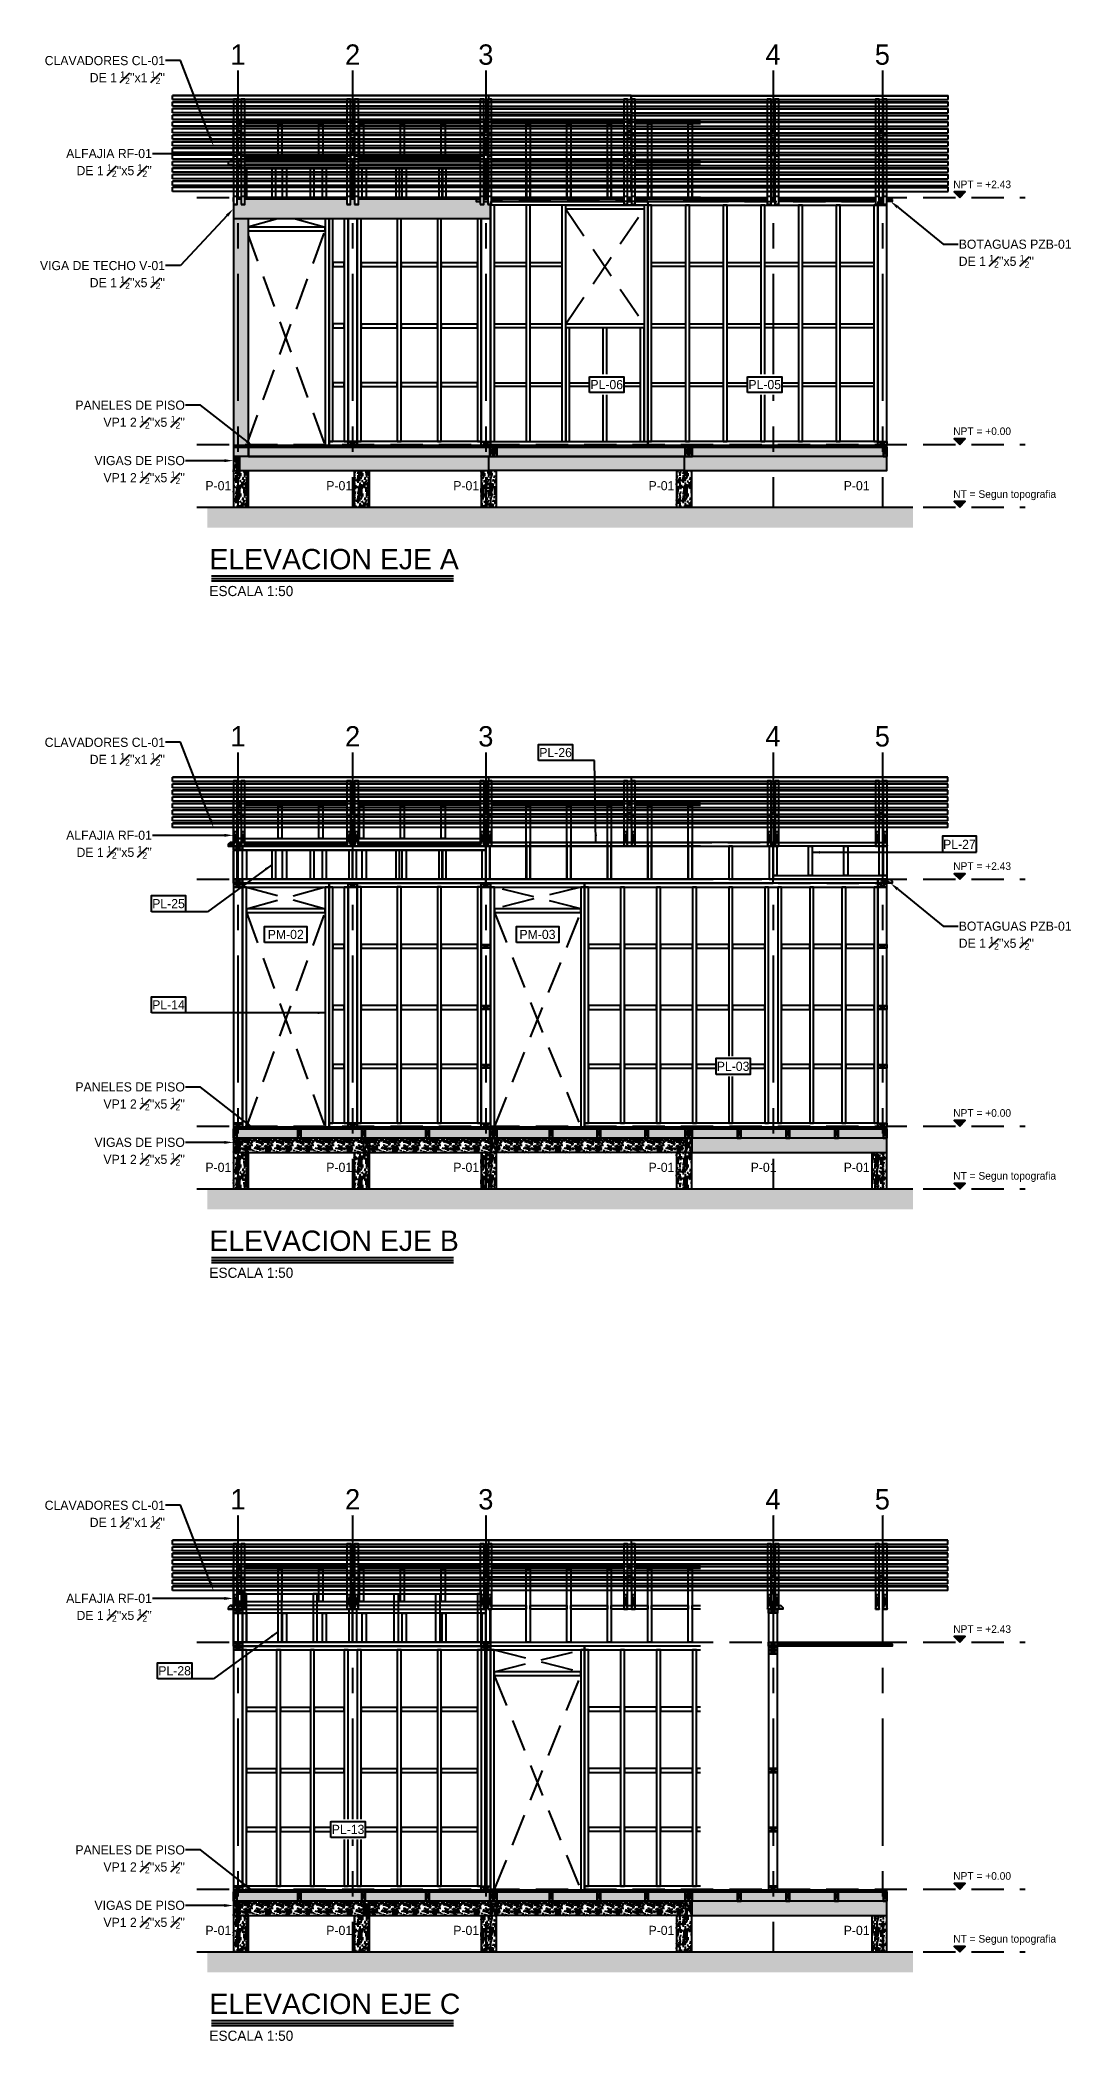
# Model space of a CAD drawing. Header units: millimetres. Extents: x 19438 to 19711, y 4351 to 4752.
# Drawn here: x 19456.84 to 19466.98, y 4489.04 to 4508.72 of the extents above; entities that cross this region are included whole.
import ezdxf
from ezdxf import colors
from ezdxf.entities.mleader import LeaderData, LeaderLine
from ezdxf.enums import TextEntityAlignment as Align
from ezdxf.math import Vec2, Vec3

# ---------------------------------------------------------------- set-up
doc = ezdxf.new("R2010")
doc.units = ezdxf.units.MM
doc.set_wipeout_variables(frame=1)
doc.linetypes.add('CENTER', pattern=[2, 1.25, -0.25, 0.25, -0.25])
doc.linetypes.add('HIDDEN2', pattern=[4.7625, 3.175, -1.5875])
for name, color, linetype in [('0 @ 0.5', 7, 'Continuous'), ('ALFAJIA', 3, 'Continuous'), ('CLAVADORES', 1, 'Continuous'), ('cotas', 1, 'Continuous'), ('cotas @ 0.02', 1, 'Continuous'), ('cotas @ 0.04', 1, 'Continuous'), ('cotas @ 0.05', 1, 'Continuous'), ('cotas @ 0.08', 1, 'Continuous'), ('cotas @ 0.1', 1, 'Continuous'), ('cotas @ 0.12', 1, 'Continuous'), ('cotas @ 0.125', 1, 'Continuous'), ('cotas @ 0.16', 1, 'Continuous'), ('cotas @ 0.2', 1, 'Continuous'), ('cotas @ 0.24', 1, 'Continuous'), ('cotas @ 0.25', 1, 'Continuous'), ('cotas @ 0.33', 1, 'Continuous'), ('cotas @ 0.48', 1, 'Continuous'), ('cotas @ 0.5', 1, 'Continuous'), ('cotas @ 0.64', 1, 'Continuous'), ('cotas @ 0.75', 1, 'Continuous'), ('cotas @ 0.96', 1, 'Continuous'), ('cotas @ 1', 1, 'Continuous'), ('cotas @ 1.2', 1, 'Continuous'), ('cotas @ 1.25', 1, 'Continuous'), ('cotas @ 1.5', 1, 'Continuous'), ('cotas @ 1.92', 1, 'Continuous'), ('cotas @ 10', 1, 'Continuous'), ('cotas @ 10.8', 1, 'Continuous'), ('cotas @ 100', 1, 'Continuous'), ('cotas @ 12', 1, 'Continuous'), ('cotas @ 15.36', 1, 'Continuous'), ('cotas @ 16', 1, 'Continuous'), ('cotas @ 2', 1, 'Continuous'), ('cotas @ 2.4', 1, 'Continuous'), ('cotas @ 2.5', 1, 'Continuous'), ('cotas @ 20', 1, 'Continuous'), ('cotas @ 200', 1, 'Continuous'), ('cotas @ 24', 1, 'Continuous'), ('cotas @ 3.6', 1, 'Continuous'), ('cotas @ 3.84', 1, 'Continuous'), ('cotas @ 30', 1, 'Continuous'), ('cotas @ 300', 1, 'Continuous'), ('cotas @ 36', 1, 'Continuous'), ('cotas @ 4', 1, 'Continuous'), ('cotas @ 4.8', 1, 'Continuous'), ('cotas @ 40', 1, 'Continuous'), ('cotas @ 400', 1, 'Continuous'), ('cotas @ 48', 1, 'Continuous'), ('cotas @ 5', 1, 'Continuous'), ('cotas @ 50', 1, 'Continuous'), ('cotas @ 500', 1, 'Continuous'), ('cotas @ 6', 1, 'Continuous'), ('cotas @ 7.2', 1, 'Continuous'), ('cotas @ 7.68', 1, 'Continuous'), ('cotas @ 8', 1, 'Continuous'), ('cotas @ 8.4', 1, 'Continuous'), ('cotas @ 9.6', 1, 'Continuous'), ('cotas @ 95.9969', 1, 'Continuous'), ('EJES', 2, 'CENTER'), ('EJES @ 0.5', 2, 'CENTER'), ('NIVELES', 2, 'Continuous'), ('NIVELES @ 0.5', 2, 'Continuous'), ('PANELES PARED', 2, 'Continuous'), ('PILOTES', 2, 'Continuous'), ('PROYECCION PANEL', 6, 'Continuous'), ('PZA', 3, 'Continuous'), ('TEXTO', 2, 'Continuous'), ('TEXTO @ 0.5', 2, 'Continuous'), ('TEXTOS TITULOS @ 0.5', 3, 'Continuous'), ('VIGAS DE PISO', 2, 'Continuous')]:
    doc.layers.add(name, color=color, linetype=linetype)
doc.styles.add('century gothic', font='GOTHIC.TTF')
doc.styles.add('century gothic smc', font='GOTHIC.TTF')
doc.styles.add('COTAS SMC', font='GOTHIC.TTF')
doc.styles.add('NOTAS', font='GOTHIC.TTF')
doc.styles.add('SMCtitulos', font='sanss___.ttf')
doc.styles.get("Standard").update_dxf_attribs({"font": 'arial.ttf'})
doc.dimstyles.new('ANOTATIVE 100 SMCONSTRUCCIONES', dxfattribs={"dimscale": 0, "dimtxt": 0.18, "dimasz": 0.15, "dimexe": 0.18, "dimexo": 0.09, "dimgap": 0.1, "dimtad": 1, "dimzin": 0, "dimdsep": 46, "dimtxsty": 'century gothic', "dimblk1": 'FLECHA1', "dimblk2": 'FLECHA1', "dimsah": 1, "dimcen": 0.18, "dimdle": 0.075, "dimclrd": 1, "dimclre": 1, "dimclrt": 2, "dimaunit": 1, "dimadec": 0, "dimazin": 0, "dimtfac": 0.75, "dimtix": 1, "dimtmove": 2, "dimatfit": 3, "dimfxl": 0.09, "dimtvp": 1.5, "dimtfill": 1, "dimtolj": 1, "dimtzin": 0, "dimarcsym": 0})
doc.dimstyles.new('PIES SMCONSTRUCCIONES', dxfattribs={"dimscale": 0, "dimtxt": 0.18, "dimasz": 0.2, "dimexe": 0.18, "dimexo": 0, "dimgap": 0.1, "dimtad": 1, "dimdec": 0, "dimlfac": 39.370079, "dimzin": 0, "dimdsep": 46, "dimlunit": 4, "dimtxsty": 'COTAS SMC', "dimblk1": 'FLECHA1', "dimblk2": 'FLECHA1', "dimsah": 1, "dimcen": 0.2, "dimdle": 0.075, "dimclrd": 1, "dimclre": 1, "dimclrt": 2, "dimaunit": 1, "dimadec": 0, "dimazin": 0, "dimtfac": 0.75, "dimtdec": 0, "dimtix": 1, "dimtmove": 2, "dimatfit": 3, "dimfxl": 0.09, "dimtvp": 1.5, "dimtfill": 1, "dimtolj": 1, "dimtzin": 0, "dimarcsym": 0})
doc.dimstyles.new('PULGADAS SMCONSTRUCCIONES', dxfattribs={"dimscale": 0, "dimtxt": 0.18, "dimasz": 0.125, "dimexe": 0.18, "dimexo": 0, "dimgap": 0.1, "dimtad": 1, "dimdec": 0, "dimlfac": 39.370079, "dimzin": 0, "dimdsep": 46, "dimtxsty": 'COTAS SMC', "dimblk1": 'FLECHA1', "dimblk2": 'FLECHA1', "dimsah": 1, "dimcen": 0.18, "dimdle": 0.075, "dimclrd": 1, "dimclre": 1, "dimclrt": 2, "dimaunit": 1, "dimadec": 0, "dimazin": 0, "dimtfac": 0.75, "dimtdec": 0, "dimtix": 1, "dimtmove": 2, "dimatfit": 3, "dimfxl": 0.09, "dimtvp": 1.5, "dimtfill": 1, "dimtolj": 1, "dimtzin": 0, "dimarcsym": 0})
pattern_1 = [(0, (0.142, 0.156), (0, 0.2), [0.04, -0.16]), (8.9726, (0.144, 0.048), (1.200000005876, 0.199999525118), [0.0384708, -3.8086058]), (5.7105, (0.142, 0.06), (1.800000034755, 0.19999710144), [0.0401996, -1.9697752]), (344.5779, (0.142, 0.12), (2.1999999038893, -0.5999974677634), [0.0601664, -5.9564754]), (353.6599, (0.146, 0.186), (0.200000063208, 4.086e-07), [0.0362216, -1.7748552]), (345.0686, (0.152, 0.072), (0.799999998317, -0.199999673879), [0.0310484, -3.0737864]), (348.6901, (0.082, 0.188), (0.2000000583, 7.413e-08), [0.0815844, -0.9382194]), (5.7105, (0.144, 0.03), (1.800000034755, 0.19999710144), [0.0200998, -1.989875]), (0, (0.142, 0.114), (0, 0.2), [0.02, -0.18]), (0, (0.102, 0.138), (0, 0.2), [0.06, -0.14]), (11.3099, (0.142, 0.168), (0.79999995433, 0.19999948721), [0.020396, -0.9994078]), (2.7263, (0.122, 0.094), (4.0000000589947, 0.1999992035454), [0.0420476, -4.1627116]), (352.4054, (0.132, 0.088), (1.599999971597, -0.19999873671), [0.0302654, -2.9962834]), (0, (0.122, 0.012), (0, 0.2), [0.04, -0.16]), (358.8309, (0.102, 0.002), (0.2000000366479, 1.5360345e-07), [0.0980204, -9.70402]), (0, (0.102, 0.152), (0, 0.2), [0.02, -0.18]), (0, (0.122, 0.168), (0, 0.2), [0.02, -0.18]), (0, (0.032, 0.186), (0, 0.2), [0.03, -0.17]), (350.5377, (0.086, 0.196), (0.200000015444, 7.752e-08), [0.0608276, -1.1557248]), (0, (0.022, 0.196), (0, 0.2), [0.04, -0.16]), (0, (0, 0.016), (0, 0.2), [0.022, -0.178]), (0, (0.102, 0.026), (0, 0.2), [0.02, -0.18]), (0, (0, 0.032), (0, 0.2), [0.042, -0.158]), (5.4403, (0.102, 0.044), (1.9999999402303, 0.199998956714), [0.04219, -4.1768144]), (0, (0.104, 0.06), (0, 0.2), [0.038, -0.162]), (0, (0, 0.064), (0, 0.2), [0.022, -0.178]), (358.8309, (0.024, 0.096), (0.2000000366479, 1.5360345e-07), [0.0980204, -9.70402]), (0, (0.042, 0.114), (0, 0.2), [0.02, -0.18]), (0, (0.022, 0.12), (0, 0.2), [0.02, -0.18]), (0, (0.102, 0.12), (0, 0.2), [0.04, -0.16]), (0, (0.062, 0.124), (0, 0.2), [0.02, -0.18]), (0, (0.022, 0.148), (0, 0.2), [0.04, -0.16]), (19.6538, (0.076, 0.064), (2.200000050424, 0.79999891494), [0.0297322, -2.9434812]), (11.3099, (0.042, 0.12), (0.79999995433, 0.19999948721), [0.020396, -0.9994078]), (11.3099, (0.122, 0.11), (0.79999995433, 0.19999948721), [0.020396, -0.9994078]), (5.7105, (0.062, 0.186), (1.800000034755, 0.19999710144), [0.0200998, -1.989875]), (349.6952, (0, 0.2), (1.199999995396, -0.19999893933), [0.0223606, -2.213707]), (348.6901, (0.022, 0.016), (0.2000000583, 7.413e-08), [0.020396, -0.9994078]), (90, (0.042, 0.012), (-0.2, 1e-17), [0, -0.2]), (346.6076, (0, 0.124), (3.400000044994, -0.7999939065965), [0.043174, -4.2742308]), (11.3099, (0.122, 0.152), (0.79999995433, 0.19999948721), [0.020396, -0.9994078]), (10.3048, (0.122, 0.026), (0.999999957606, 0.199999208868), [0.0223606, -2.213707]), (348.6901, (0.062, 0.114), (0.2000000583, 7.413e-08), [0.020396, -0.9994078]), (348.6901, (0.082, 0.124), (0.2000000583, 7.413e-08), [0.020396, -0.9994078]), (341.5651, (0, 0.104), (0.19999995825, 2.3367e-07), [0.0252982, -0.6071572]), (345.9638, (0.022, 0.172), (0.19999992115, 2.4875e-07), [0.0824622, -0.7421588]), (343.3008, (0.062, 0.186), (1.399999991533, -0.39999874641), [0.0626418, -2.025419]), (0, (0.062, 0.196), (0, 0.2), [0.024, -0.176]), (345.9638, (0.042, 0.032), (0.19999992115, 2.4875e-07), [0.0824622, -0.7421588]), (345.9638, (0.022, 0.046), (0.19999992115, 2.4875e-07), [0.0824622, -0.7421588]), (345.9638, (0.022, 0.064), (0.19999992115, 2.4875e-07), [0.0824622, -0.7421588]), (349.6952, (0, 0.152), (1.199999995396, -0.19999893933), [0.0223606, -2.213707]), (345.9638, (0.062, 0.148), (0.19999992115, 2.4875e-07), [0.041231, -0.78339]), (349.6952, (0, 0.088), (1.199999995396, -0.19999893933), [0.0223606, -2.213707]), (357.6141, (0.104, 0.074), (0.199999989185, 2.452822e-07), [0.0480416, -4.756123]), (349.6952, (0.082, 0.11), (1.199999995396, -0.19999893933), [0.0223606, -2.213707]), (12.5288, (0.104, 0.106), (0.800000095695, 0.199999860747), [0.018439, -1.8254698]), (349.5626, (0, 0.078), (2.199999936494, -0.3999970687047), [0.0772788, -7.650591]), (351.8699, (0.076, 0.064), (0.199999892184, -4.835e-08), [0.0282842, -1.3859292]), (4.7636, (0.022, 0.084), (2.199999989955, 0.199998289923), [0.0481664, -2.3601524]), (0, (0.07, 0.088), (0, 0.2), [0.062, -0.138]), (344.7449, (0, 0.178), (0.799999942428, -0.199999664289), [0.0228036, -2.2575472]), (350.5377, (0.042, 0.012), (0.200000015444, 7.752e-08), [0.0608276, -1.1557248]), (340.0169, (0, 0.054), (0.599999976081, -0.19999986488), [0.0234094, -2.3175304]), (0, (0.162, 0.172), (0, 0.2), [0.01, -0.19]), (0, (0.162, 0.084), (0, 0.2), [0.02, -0.18]), (11.3099, (0.162, 0.012), (0.79999995433, 0.19999948721), [0.020396, -0.9994078]), (0, (0.164, 0.032), (0, 0.2), [0.036, -0.164]), (343.3008, (0.162, 0.138), (1.399999991533, -0.39999874641), [0.0208806, -2.0671802]), (348.0207, (0.164, 0.096), (3.7999999222511, -0.8002195416064), [0.0368014, -6.7101288]), (90, (0.162, 0.012), (-0.2, 1e-17), [0, -0.2]), (0, (0.182, 0.016), (0, 0.2), [0.018, -0.182]), (0, (0.182, 0.054), (0, 0.2), [0.018, -0.182]), (0, (0.182, 0.064), (0, 0.2), [0.018, -0.182]), (336.0376, (0.182, 0.132), (1.400000005486, -0.599997330343), [0.0196978, -1.9500724]), (348.5163, (0.182, 0.156), (0.99999999677376, -0.2000310941214), [0.0183676, -13.043105]), (341.5651, (0.182, 0.084), (0.19999995825, 2.3367e-07), [0.0189736, -0.6134816]), (347.4712, (0.182, 0.182), (1.000000064082, -0.19999992061), [0.018439, -1.8254698])]
pattern_2 = [(0, (0.142, -6.54878), (0, 0.2), [0.04, -0.16]), (8.9726, (0.144, -6.656782), (1.200000005876, 0.199999525118), [0.0384708, -3.8086058]), (5.7105, (0.142, -6.644782), (1.800000034755, 0.19999710144), [0.0401996, -1.9697752]), (344.5779, (0.142, -6.5847824), (2.1999999038893, -0.5999974677634), [0.0601664, -5.9564754]), (353.6599, (0.146, -6.518782), (0.200000063208, 4.086e-07), [0.0362216, -1.7748552]), (345.0686, (0.152, -6.632782), (0.799999998317, -0.199999673879), [0.0310484, -3.0737864]), (348.6901, (0.082, -6.516782), (0.2000000583, 7.413e-08), [0.0815844, -0.9382194]), (5.7105, (0.144, -6.674782), (1.800000034755, 0.19999710144), [0.0200998, -1.989875]), (0, (0.142, -6.59078), (0, 0.2), [0.02, -0.18]), (0, (0.102, -6.56678), (0, 0.2), [0.06, -0.14]), (11.3099, (0.142, -6.536782), (0.79999995433, 0.19999948721), [0.020396, -0.9994078]), (2.7263, (0.122, -6.610782), (4.0000000589947, 0.1999992035454), [0.0420476, -4.1627116]), (352.4054, (0.132, -6.616782), (1.599999971597, -0.19999873671), [0.0302654, -2.9962834]), (0, (0.122, -6.69278), (0, 0.2), [0.04, -0.16]), (358.8309, (0.102, -6.7027824), (0.2000000366479, 1.5360345e-07), [0.0980204, -9.70402]), (0, (0.102, -6.55278), (0, 0.2), [0.02, -0.18]), (0, (0.122, -6.53678), (0, 0.2), [0.02, -0.18]), (0, (0.032, -6.51878), (0, 0.2), [0.03, -0.17]), (350.5377, (0.086, -6.508782), (0.200000015444, 7.752e-08), [0.0608276, -1.1557248]), (0, (0.022, -6.50878), (0, 0.2), [0.04, -0.16]), (0, (0, -6.68878), (0, 0.2), [0.022, -0.178]), (0, (0.102, -6.67878), (0, 0.2), [0.02, -0.18]), (0, (0, -6.67278), (0, 0.2), [0.042, -0.158]), (5.4403, (0.102, -6.660782), (1.9999999402303, 0.199998956714), [0.04219, -4.1768144]), (0, (0.104, -6.64478), (0, 0.2), [0.038, -0.162]), (0, (0, -6.64078), (0, 0.2), [0.022, -0.178]), (358.8309, (0.024, -6.6087824), (0.2000000366479, 1.5360345e-07), [0.0980204, -9.70402]), (0, (0.042, -6.59078), (0, 0.2), [0.02, -0.18]), (0, (0.022, -6.58478), (0, 0.2), [0.02, -0.18]), (0, (0.102, -6.58478), (0, 0.2), [0.04, -0.16]), (0, (0.062, -6.58078), (0, 0.2), [0.02, -0.18]), (0, (0.022, -6.55678), (0, 0.2), [0.04, -0.16]), (19.6538, (0.076, -6.640782), (2.200000050424, 0.79999891494), [0.0297322, -2.9434812]), (11.3099, (0.042, -6.584782), (0.79999995433, 0.19999948721), [0.020396, -0.9994078]), (11.3099, (0.122, -6.594782), (0.79999995433, 0.19999948721), [0.020396, -0.9994078]), (5.7105, (0.062, -6.518782), (1.800000034755, 0.19999710144), [0.0200998, -1.989875]), (349.6952, (0, -6.504782), (1.199999995396, -0.19999893933), [0.0223606, -2.213707]), (348.6901, (0.022, -6.688782), (0.2000000583, 7.413e-08), [0.020396, -0.9994078]), (90, (0.042, -6.69278), (-0.2, 1e-17), [0, -0.2]), (346.6076, (0, -6.580782), (3.400000044994, -0.7999939065965), [0.043174, -4.2742308]), (11.3099, (0.122, -6.552782), (0.79999995433, 0.19999948721), [0.020396, -0.9994078]), (10.3048, (0.122, -6.678782), (0.999999957606, 0.199999208868), [0.0223606, -2.213707]), (348.6901, (0.062, -6.590782), (0.2000000583, 7.413e-08), [0.020396, -0.9994078]), (348.6901, (0.082, -6.580782), (0.2000000583, 7.413e-08), [0.020396, -0.9994078]), (341.5651, (0, -6.60078), (0.19999995825, 2.3367e-07), [0.0252982, -0.6071572]), (345.9638, (0.022, -6.532782), (0.19999992115, 2.4875e-07), [0.0824622, -0.7421588]), (343.3008, (0.062, -6.518782), (1.399999991533, -0.39999874641), [0.0626418, -2.025419]), (0, (0.062, -6.50878), (0, 0.2), [0.024, -0.176]), (345.9638, (0.042, -6.672782), (0.19999992115, 2.4875e-07), [0.0824622, -0.7421588]), (345.9638, (0.022, -6.658782), (0.19999992115, 2.4875e-07), [0.0824622, -0.7421588]), (345.9638, (0.022, -6.640782), (0.19999992115, 2.4875e-07), [0.0824622, -0.7421588]), (349.6952, (0, -6.552782), (1.199999995396, -0.19999893933), [0.0223606, -2.213707]), (345.9638, (0.062, -6.556782), (0.19999992115, 2.4875e-07), [0.041231, -0.78339]), (349.6952, (0, -6.616782), (1.199999995396, -0.19999893933), [0.0223606, -2.213707]), (357.6141, (0.104, -6.6307824), (0.199999989185, 2.452822e-07), [0.0480416, -4.756123]), (349.6952, (0.082, -6.594782), (1.199999995396, -0.19999893933), [0.0223606, -2.213707]), (12.5288, (0.104, -6.598782), (0.800000095695, 0.199999860747), [0.018439, -1.8254698]), (349.5626, (0, -6.6267824), (2.199999936494, -0.3999970687047), [0.0772788, -7.650591]), (351.8699, (0.076, -6.640782), (0.199999892184, -4.835e-08), [0.0282842, -1.3859292]), (4.7636, (0.022, -6.620782), (2.199999989955, 0.199998289923), [0.0481664, -2.3601524]), (0, (0.07, -6.61678), (0, 0.2), [0.062, -0.138]), (344.7449, (0, -6.526782), (0.799999942428, -0.199999664289), [0.0228036, -2.2575472]), (350.5377, (0.042, -6.692782), (0.200000015444, 7.752e-08), [0.0608276, -1.1557248]), (340.0169, (0, -6.650782), (0.599999976081, -0.19999986488), [0.0234094, -2.3175304]), (0, (0.162, -6.53278), (0, 0.2), [0.01, -0.19]), (0, (0.162, -6.62078), (0, 0.2), [0.02, -0.18]), (11.3099, (0.162, -6.692782), (0.79999995433, 0.19999948721), [0.020396, -0.9994078]), (0, (0.164, -6.67278), (0, 0.2), [0.036, -0.164]), (343.3008, (0.162, -6.566782), (1.399999991533, -0.39999874641), [0.0208806, -2.0671802]), (348.0207, (0.164, -6.6087824), (3.7999999222511, -0.8002195416064), [0.0368014, -6.7101288]), (90, (0.162, -6.69278), (-0.2, 1e-17), [0, -0.2]), (0, (0.182, -6.68878), (0, 0.2), [0.018, -0.182]), (0, (0.182, -6.65078), (0, 0.2), [0.018, -0.182]), (0, (0.182, -6.64078), (0, 0.2), [0.018, -0.182]), (336.0376, (0.182, -6.572782), (1.400000005486, -0.599997330343), [0.0196978, -1.9500724]), (348.5163, (0.182, -6.5487824), (0.99999999677376, -0.2000310941214), [0.0183676, -13.043105]), (341.5651, (0.182, -6.62078), (0.19999995825, 2.3367e-07), [0.0189736, -0.6134816]), (347.4712, (0.182, -6.522782), (1.000000064082, -0.19999992061), [0.018439, -1.8254698])]
pattern_3 = [(0, (0.142, -14.05313), (0, 0.2), [0.04, -0.16]), (8.9726, (0.144, -14.16113), (1.200000005876, 0.199999525118), [0.0384708, -3.8086058]), (5.7105, (0.142, -14.14913), (1.800000034755, 0.19999710144), [0.0401996, -1.9697752]), (344.5779, (0.142, -14.0891295), (2.1999999038893, -0.5999974677634), [0.0601664, -5.9564754]), (353.6599, (0.146, -14.02313), (0.200000063208, 4.086e-07), [0.0362216, -1.7748552]), (345.0686, (0.152, -14.13713), (0.799999998317, -0.199999673879), [0.0310484, -3.0737864]), (348.6901, (0.082, -14.02113), (0.2000000583, 7.413e-08), [0.0815844, -0.9382194]), (5.7105, (0.144, -14.17913), (1.800000034755, 0.19999710144), [0.0200998, -1.989875]), (0, (0.142, -14.09513), (0, 0.2), [0.02, -0.18]), (0, (0.102, -14.07113), (0, 0.2), [0.06, -0.14]), (11.3099, (0.142, -14.04113), (0.79999995433, 0.19999948721), [0.020396, -0.9994078]), (2.7263, (0.122, -14.1151295), (4.0000000589947, 0.1999992035454), [0.0420476, -4.1627116]), (352.4054, (0.132, -14.12113), (1.599999971597, -0.19999873671), [0.0302654, -2.9962834]), (0, (0.122, -14.19713), (0, 0.2), [0.04, -0.16]), (358.8309, (0.102, -14.2071295), (0.2000000366479, 1.5360345e-07), [0.0980204, -9.70402]), (0, (0.102, -14.05713), (0, 0.2), [0.02, -0.18]), (0, (0.122, -14.04113), (0, 0.2), [0.02, -0.18]), (0, (0.032, -14.02313), (0, 0.2), [0.03, -0.17]), (350.5377, (0.086, -14.01313), (0.200000015444, 7.752e-08), [0.0608276, -1.1557248]), (0, (0.022, -14.01313), (0, 0.2), [0.04, -0.16]), (0, (0, -14.19313), (0, 0.2), [0.022, -0.178]), (0, (0.102, -14.18313), (0, 0.2), [0.02, -0.18]), (0, (0, -14.17713), (0, 0.2), [0.042, -0.158]), (5.4403, (0.102, -14.1651295), (1.9999999402303, 0.199998956714), [0.04219, -4.1768144]), (0, (0.104, -14.14913), (0, 0.2), [0.038, -0.162]), (0, (0, -14.14513), (0, 0.2), [0.022, -0.178]), (358.8309, (0.024, -14.1131295), (0.2000000366479, 1.5360345e-07), [0.0980204, -9.70402]), (0, (0.042, -14.09513), (0, 0.2), [0.02, -0.18]), (0, (0.022, -14.08913), (0, 0.2), [0.02, -0.18]), (0, (0.102, -14.08913), (0, 0.2), [0.04, -0.16]), (0, (0.062, -14.08513), (0, 0.2), [0.02, -0.18]), (0, (0.022, -14.06113), (0, 0.2), [0.04, -0.16]), (19.6538, (0.076, -14.14513), (2.200000050424, 0.79999891494), [0.0297322, -2.9434812]), (11.3099, (0.042, -14.08913), (0.79999995433, 0.19999948721), [0.020396, -0.9994078]), (11.3099, (0.122, -14.09913), (0.79999995433, 0.19999948721), [0.020396, -0.9994078]), (5.7105, (0.062, -14.02313), (1.800000034755, 0.19999710144), [0.0200998, -1.989875]), (349.6952, (0, -14.00913), (1.199999995396, -0.19999893933), [0.0223606, -2.213707]), (348.6901, (0.022, -14.19313), (0.2000000583, 7.413e-08), [0.020396, -0.9994078]), (90, (0.042, -14.19713), (-0.2, 1e-17), [0, -0.2]), (346.6076, (0, -14.0851295), (3.400000044994, -0.7999939065965), [0.043174, -4.2742308]), (11.3099, (0.122, -14.05713), (0.79999995433, 0.19999948721), [0.020396, -0.9994078]), (10.3048, (0.122, -14.18313), (0.999999957606, 0.199999208868), [0.0223606, -2.213707]), (348.6901, (0.062, -14.09513), (0.2000000583, 7.413e-08), [0.020396, -0.9994078]), (348.6901, (0.082, -14.08513), (0.2000000583, 7.413e-08), [0.020396, -0.9994078]), (341.5651, (0, -14.10513), (0.19999995825, 2.3367e-07), [0.0252982, -0.6071572]), (345.9638, (0.022, -14.03713), (0.19999992115, 2.4875e-07), [0.0824622, -0.7421588]), (343.3008, (0.062, -14.02313), (1.399999991533, -0.39999874641), [0.0626418, -2.025419]), (0, (0.062, -14.01313), (0, 0.2), [0.024, -0.176]), (345.9638, (0.042, -14.17713), (0.19999992115, 2.4875e-07), [0.0824622, -0.7421588]), (345.9638, (0.022, -14.16313), (0.19999992115, 2.4875e-07), [0.0824622, -0.7421588]), (345.9638, (0.022, -14.14513), (0.19999992115, 2.4875e-07), [0.0824622, -0.7421588]), (349.6952, (0, -14.05713), (1.199999995396, -0.19999893933), [0.0223606, -2.213707]), (345.9638, (0.062, -14.06113), (0.19999992115, 2.4875e-07), [0.041231, -0.78339]), (349.6952, (0, -14.12113), (1.199999995396, -0.19999893933), [0.0223606, -2.213707]), (357.6141, (0.104, -14.1351295), (0.199999989185, 2.452822e-07), [0.0480416, -4.756123]), (349.6952, (0.082, -14.09913), (1.199999995396, -0.19999893933), [0.0223606, -2.213707]), (12.5288, (0.104, -14.10313), (0.800000095695, 0.199999860747), [0.018439, -1.8254698]), (349.5626, (0, -14.1311295), (2.199999936494, -0.3999970687047), [0.0772788, -7.650591]), (351.8699, (0.076, -14.14513), (0.199999892184, -4.835e-08), [0.0282842, -1.3859292]), (4.7636, (0.022, -14.12513), (2.199999989955, 0.199998289923), [0.0481664, -2.3601524]), (0, (0.07, -14.12113), (0, 0.2), [0.062, -0.138]), (344.7449, (0, -14.03113), (0.799999942428, -0.199999664289), [0.0228036, -2.2575472]), (350.5377, (0.042, -14.19713), (0.200000015444, 7.752e-08), [0.0608276, -1.1557248]), (340.0169, (0, -14.15513), (0.599999976081, -0.19999986488), [0.0234094, -2.3175304]), (0, (0.162, -14.03713), (0, 0.2), [0.01, -0.19]), (0, (0.162, -14.12513), (0, 0.2), [0.02, -0.18]), (11.3099, (0.162, -14.19713), (0.79999995433, 0.19999948721), [0.020396, -0.9994078]), (0, (0.164, -14.17713), (0, 0.2), [0.036, -0.164]), (343.3008, (0.162, -14.07113), (1.399999991533, -0.39999874641), [0.0208806, -2.0671802]), (348.0207, (0.164, -14.1131295), (3.7999999222511, -0.8002195416064), [0.0368014, -6.7101288]), (90, (0.162, -14.19713), (-0.2, 1e-17), [0, -0.2]), (0, (0.182, -14.19313), (0, 0.2), [0.018, -0.182]), (0, (0.182, -14.15513), (0, 0.2), [0.018, -0.182]), (0, (0.182, -14.14513), (0, 0.2), [0.018, -0.182]), (336.0376, (0.182, -14.07713), (1.400000005486, -0.599997330343), [0.0196978, -1.9500724]), (348.5163, (0.182, -14.0531295), (0.99999999677376, -0.2000310941214), [0.0183676, -13.043105]), (341.5651, (0.182, -14.12513), (0.19999995825, 2.3367e-07), [0.0189736, -0.6134816]), (347.4712, (0.182, -14.02713), (1.000000064082, -0.19999992061), [0.018439, -1.8254698])]
pattern_4 = [(0, (0.142, -7.34835), (0, 0.2), [0.04, -0.16]), (8.9726, (0.144, -7.456347), (1.200000005876, 0.199999525118), [0.0384708, -3.8086058]), (5.7105, (0.142, -7.444347), (1.800000034755, 0.19999710144), [0.0401996, -1.9697752]), (344.5779, (0.142, -7.384347), (2.1999999038893, -0.5999974677634), [0.0601664, -5.9564754]), (353.6599, (0.146, -7.318347), (0.200000063208, 4.086e-07), [0.0362216, -1.7748552]), (345.0686, (0.152, -7.432347), (0.799999998317, -0.199999673879), [0.0310484, -3.0737864]), (348.6901, (0.082, -7.316347), (0.2000000583, 7.413e-08), [0.0815844, -0.9382194]), (5.7105, (0.144, -7.474347), (1.800000034755, 0.19999710144), [0.0200998, -1.989875]), (0, (0.142, -7.39035), (0, 0.2), [0.02, -0.18]), (0, (0.102, -7.36635), (0, 0.2), [0.06, -0.14]), (11.3099, (0.142, -7.336347), (0.79999995433, 0.19999948721), [0.020396, -0.9994078]), (2.7263, (0.122, -7.410347), (4.0000000589947, 0.1999992035454), [0.0420476, -4.1627116]), (352.4054, (0.132, -7.416347), (1.599999971597, -0.19999873671), [0.0302654, -2.9962834]), (0, (0.122, -7.49235), (0, 0.2), [0.04, -0.16]), (358.8309, (0.102, -7.502347), (0.2000000366479, 1.5360345e-07), [0.0980204, -9.70402]), (0, (0.102, -7.35235), (0, 0.2), [0.02, -0.18]), (0, (0.122, -7.33635), (0, 0.2), [0.02, -0.18]), (0, (0.032, -7.31835), (0, 0.2), [0.03, -0.17]), (350.5377, (0.086, -7.308347), (0.200000015444, 7.752e-08), [0.0608276, -1.1557248]), (0, (0.022, -7.30835), (0, 0.2), [0.04, -0.16]), (0, (0, -7.48835), (0, 0.2), [0.022, -0.178]), (0, (0.102, -7.47835), (0, 0.2), [0.02, -0.18]), (0, (0, -7.47235), (0, 0.2), [0.042, -0.158]), (5.4403, (0.102, -7.460347), (1.9999999402303, 0.199998956714), [0.04219, -4.1768144]), (0, (0.104, -7.44435), (0, 0.2), [0.038, -0.162]), (0, (0, -7.44035), (0, 0.2), [0.022, -0.178]), (358.8309, (0.024, -7.408347), (0.2000000366479, 1.5360345e-07), [0.0980204, -9.70402]), (0, (0.042, -7.39035), (0, 0.2), [0.02, -0.18]), (0, (0.022, -7.38435), (0, 0.2), [0.02, -0.18]), (0, (0.102, -7.38435), (0, 0.2), [0.04, -0.16]), (0, (0.062, -7.38035), (0, 0.2), [0.02, -0.18]), (0, (0.022, -7.35635), (0, 0.2), [0.04, -0.16]), (19.6538, (0.076, -7.440347), (2.200000050424, 0.79999891494), [0.0297322, -2.9434812]), (11.3099, (0.042, -7.384347), (0.79999995433, 0.19999948721), [0.020396, -0.9994078]), (11.3099, (0.122, -7.394347), (0.79999995433, 0.19999948721), [0.020396, -0.9994078]), (5.7105, (0.062, -7.318347), (1.800000034755, 0.19999710144), [0.0200998, -1.989875]), (349.6952, (0, -7.304347), (1.199999995396, -0.19999893933), [0.0223606, -2.213707]), (348.6901, (0.022, -7.488347), (0.2000000583, 7.413e-08), [0.020396, -0.9994078]), (90, (0.042, -7.49235), (-0.2, 1e-17), [0, -0.2]), (346.6076, (0, -7.380347), (3.400000044994, -0.7999939065965), [0.043174, -4.2742308]), (11.3099, (0.122, -7.352347), (0.79999995433, 0.19999948721), [0.020396, -0.9994078]), (10.3048, (0.122, -7.478347), (0.999999957606, 0.199999208868), [0.0223606, -2.213707]), (348.6901, (0.062, -7.390347), (0.2000000583, 7.413e-08), [0.020396, -0.9994078]), (348.6901, (0.082, -7.380347), (0.2000000583, 7.413e-08), [0.020396, -0.9994078]), (341.5651, (0, -7.40035), (0.19999995825, 2.3367e-07), [0.0252982, -0.6071572]), (345.9638, (0.022, -7.332347), (0.19999992115, 2.4875e-07), [0.0824622, -0.7421588]), (343.3008, (0.062, -7.318347), (1.399999991533, -0.39999874641), [0.0626418, -2.025419]), (0, (0.062, -7.30835), (0, 0.2), [0.024, -0.176]), (345.9638, (0.042, -7.472347), (0.19999992115, 2.4875e-07), [0.0824622, -0.7421588]), (345.9638, (0.022, -7.458347), (0.19999992115, 2.4875e-07), [0.0824622, -0.7421588]), (345.9638, (0.022, -7.440347), (0.19999992115, 2.4875e-07), [0.0824622, -0.7421588]), (349.6952, (0, -7.352347), (1.199999995396, -0.19999893933), [0.0223606, -2.213707]), (345.9638, (0.062, -7.356347), (0.19999992115, 2.4875e-07), [0.041231, -0.78339]), (349.6952, (0, -7.416347), (1.199999995396, -0.19999893933), [0.0223606, -2.213707]), (357.6141, (0.104, -7.430347), (0.199999989185, 2.452822e-07), [0.0480416, -4.756123]), (349.6952, (0.082, -7.394347), (1.199999995396, -0.19999893933), [0.0223606, -2.213707]), (12.5288, (0.104, -7.398347), (0.800000095695, 0.199999860747), [0.018439, -1.8254698]), (349.5626, (0, -7.426347), (2.199999936494, -0.3999970687047), [0.0772788, -7.650591]), (351.8699, (0.076, -7.440347), (0.199999892184, -4.835e-08), [0.0282842, -1.3859292]), (4.7636, (0.022, -7.420347), (2.199999989955, 0.199998289923), [0.0481664, -2.3601524]), (0, (0.07, -7.41635), (0, 0.2), [0.062, -0.138]), (344.7449, (0, -7.326347), (0.799999942428, -0.199999664289), [0.0228036, -2.2575472]), (350.5377, (0.042, -7.492347), (0.200000015444, 7.752e-08), [0.0608276, -1.1557248]), (340.0169, (0, -7.450347), (0.599999976081, -0.19999986488), [0.0234094, -2.3175304]), (0, (0.162, -7.33235), (0, 0.2), [0.01, -0.19]), (0, (0.162, -7.42035), (0, 0.2), [0.02, -0.18]), (11.3099, (0.162, -7.492347), (0.79999995433, 0.19999948721), [0.020396, -0.9994078]), (0, (0.164, -7.47235), (0, 0.2), [0.036, -0.164]), (343.3008, (0.162, -7.366347), (1.399999991533, -0.39999874641), [0.0208806, -2.0671802]), (348.0207, (0.164, -7.408347), (3.7999999222511, -0.8002195416064), [0.0368014, -6.7101288]), (90, (0.162, -7.49235), (-0.2, 1e-17), [0, -0.2]), (0, (0.182, -7.48835), (0, 0.2), [0.018, -0.182]), (0, (0.182, -7.45035), (0, 0.2), [0.018, -0.182]), (0, (0.182, -7.44035), (0, 0.2), [0.018, -0.182]), (336.0376, (0.182, -7.372347), (1.400000005486, -0.599997330343), [0.0196978, -1.9500724]), (348.5163, (0.182, -7.348347), (0.99999999677376, -0.2000310941214), [0.0183676, -13.043105]), (341.5651, (0.182, -7.42035), (0.19999995825, 2.3367e-07), [0.0189736, -0.6134816]), (347.4712, (0.182, -7.322347), (1.000000064082, -0.19999992061), [0.018439, -1.8254698])]

# ---------------------------------------------------------------- blocks, each defined once
blk = doc.blocks.new('P01')
h = blk.add_hatch()
h.set_pattern_fill('MADERA_03', color=250, scale=0.2, angle=90, pattern_type=2)
h.set_pattern_definition([(90, (-0.156, 0.142), (-0.2, 1e-17), [0.04, -0.16]), (98.9726, (-0.048, 0.144), (-0.199999525118, 1.200000005876), [0.0384708, -3.8086058]), (95.7105, (-0.06, 0.142), (-0.19999710144, 1.800000034755), [0.0401996, -1.9697752]), (74.5779, (-0.12, 0.142), (0.5999974677634, 2.1999999038893), [0.0601664, -5.9564754]), (83.6599, (-0.186, 0.146), (-4.086e-07, 0.200000063208), [0.0362216, -1.7748552]), (75.0686, (-0.072, 0.152), (0.199999673879, 0.799999998317), [0.0310484, -3.0737864]), (78.6901, (-0.188, 0.082), (-7.413e-08, 0.2000000583), [0.0815844, -0.9382194]), (95.7105, (-0.03, 0.144), (-0.19999710144, 1.800000034755), [0.0200998, -1.989875]), (90, (-0.114, 0.142), (-0.2, 1e-17), [0.02, -0.18]), (90, (-0.138, 0.102), (-0.2, 1e-17), [0.06, -0.14]), (101.3099, (-0.168, 0.142), (-0.19999948721, 0.79999995433), [0.020396, -0.9994078]), (92.7263, (-0.094, 0.122), (-0.1999992035454, 4.0000000589947), [0.0420476, -4.1627116]), (82.4054, (-0.088, 0.132), (0.19999873671, 1.599999971597), [0.0302654, -2.9962834]), (90, (-0.012, 0.122), (-0.2, 1e-17), [0.04, -0.16]), (88.8309, (-0.002, 0.102), (-1.5360345e-07, 0.2000000366479), [0.0980204, -9.70402]), (90, (-0.152, 0.102), (-0.2, 1e-17), [0.02, -0.18]), (90, (-0.168, 0.122), (-0.2, 1e-17), [0.02, -0.18]), (90, (-0.186, 0.032), (-0.2, 1e-17), [0.03, -0.17]), (80.5377, (-0.196, 0.086), (-7.752e-08, 0.200000015444), [0.0608276, -1.1557248]), (90, (-0.196, 0.022), (-0.2, 1e-17), [0.04, -0.16]), (90, (-0.016, 1e-18), (-0.2, 1e-17), [0.022, -0.178]), (90, (-0.026, 0.102), (-0.2, 1e-17), [0.02, -0.18]), (90, (-0.032, 2e-18), (-0.2, 1e-17), [0.042, -0.158]), (95.4403, (-0.044, 0.102), (-0.199998956714, 1.9999999402303), [0.04219, -4.1768144]), (90, (-0.06, 0.104), (-0.2, 1e-17), [0.038, -0.162]), (90, (-0.064, 4e-18), (-0.2, 1e-17), [0.022, -0.178]), (88.8309, (-0.096, 0.024), (-1.5360345e-07, 0.2000000366479), [0.0980204, -9.70402]), (90, (-0.114, 0.042), (-0.2, 1e-17), [0.02, -0.18]), (90, (-0.12, 0.022), (-0.2, 1e-17), [0.02, -0.18]), (90, (-0.12, 0.102), (-0.2, 1e-17), [0.04, -0.16]), (90, (-0.124, 0.062), (-0.2, 1e-17), [0.02, -0.18]), (90, (-0.148, 0.022), (-0.2, 1e-17), [0.04, -0.16]), (109.6538, (-0.064, 0.076), (-0.79999891494, 2.200000050424), [0.0297322, -2.9434812]), (101.3099, (-0.12, 0.042), (-0.19999948721, 0.79999995433), [0.020396, -0.9994078]), (101.3099, (-0.11, 0.122), (-0.19999948721, 0.79999995433), [0.020396, -0.9994078]), (95.7105, (-0.186, 0.062), (-0.19999710144, 1.800000034755), [0.0200998, -1.989875]), (79.6952, (-0.2, 1e-17), (0.19999893933, 1.199999995396), [0.0223606, -2.213707]), (78.6901, (-0.016, 0.022), (-7.413e-08, 0.2000000583), [0.020396, -0.9994078]), (180, (-0.012, 0.042), (-2e-17, -0.2), [0, -0.2]), (76.6076, (-0.124, 8e-18), (0.7999939065965, 3.400000044994), [0.043174, -4.2742308]), (101.3099, (-0.152, 0.122), (-0.19999948721, 0.79999995433), [0.020396, -0.9994078]), (100.3048, (-0.026, 0.122), (-0.199999208868, 0.999999957606), [0.0223606, -2.213707]), (78.6901, (-0.114, 0.062), (-7.413e-08, 0.2000000583), [0.020396, -0.9994078]), (78.6901, (-0.124, 0.082), (-7.413e-08, 0.2000000583), [0.020396, -0.9994078]), (71.5651, (-0.104, 6e-18), (-2.3367e-07, 0.19999995825), [0.0252982, -0.6071572]), (75.9638, (-0.172, 0.022), (-2.4875e-07, 0.19999992115), [0.0824622, -0.7421588]), (73.3008, (-0.186, 0.062), (0.39999874641, 1.399999991533), [0.0626418, -2.025419]), (90, (-0.196, 0.062), (-0.2, 1e-17), [0.024, -0.176]), (75.9638, (-0.032, 0.042), (-2.4875e-07, 0.19999992115), [0.0824622, -0.7421588]), (75.9638, (-0.046, 0.022), (-2.4875e-07, 0.19999992115), [0.0824622, -0.7421588]), (75.9638, (-0.064, 0.022), (-2.4875e-07, 0.19999992115), [0.0824622, -0.7421588]), (79.6952, (-0.152, 9e-18), (0.19999893933, 1.199999995396), [0.0223606, -2.213707]), (75.9638, (-0.148, 0.062), (-2.4875e-07, 0.19999992115), [0.041231, -0.78339]), (79.6952, (-0.088, 5e-18), (0.19999893933, 1.199999995396), [0.0223606, -2.213707]), (87.6141, (-0.074, 0.104), (-2.452822e-07, 0.199999989185), [0.0480416, -4.756123]), (79.6952, (-0.11, 0.082), (0.19999893933, 1.199999995396), [0.0223606, -2.213707]), (102.5288, (-0.106, 0.104), (-0.199999860747, 0.800000095695), [0.018439, -1.8254698]), (79.5626, (-0.078, 5e-18), (0.3999970687047, 2.199999936494), [0.0772788, -7.650591]), (81.8699, (-0.064, 0.076), (4.835e-08, 0.199999892184), [0.0282842, -1.3859292]), (94.7636, (-0.084, 0.022), (-0.199998289923, 2.199999989955), [0.0481664, -2.3601524]), (90, (-0.088, 0.07), (-0.2, 1e-17), [0.062, -0.138]), (74.7449, (-0.178, 1e-17), (0.199999664289, 0.799999942428), [0.0228036, -2.2575472]), (80.5377, (-0.012, 0.042), (-7.752e-08, 0.200000015444), [0.0608276, -1.1557248]), (70.0169, (-0.054, 3e-18), (0.19999986488, 0.599999976081), [0.0234094, -2.3175304]), (90, (-0.172, 0.162), (-0.2, 1e-17), [0.01, -0.19]), (90, (-0.084, 0.162), (-0.2, 1e-17), [0.02, -0.18]), (101.3099, (-0.012, 0.162), (-0.19999948721, 0.79999995433), [0.020396, -0.9994078]), (90, (-0.032, 0.164), (-0.2, 1e-17), [0.036, -0.164]), (73.3008, (-0.138, 0.162), (0.39999874641, 1.399999991533), [0.0208806, -2.0671802]), (78.0207, (-0.096, 0.164), (0.8002195416064, 3.7999999222511), [0.0368014, -6.7101288]), (180, (-0.012, 0.162), (-2e-17, -0.2), [0, -0.2]), (90, (-0.016, 0.182), (-0.2, 1e-17), [0.018, -0.182]), (90, (-0.054, 0.182), (-0.2, 1e-17), [0.018, -0.182]), (90, (-0.064, 0.182), (-0.2, 1e-17), [0.018, -0.182]), (66.0376, (-0.132, 0.182), (0.599997330343, 1.400000005486), [0.0196978, -1.9500724]), (78.5163, (-0.156, 0.182), (0.2000310941214, 0.99999999677376), [0.0183676, -13.043105]), (71.5651, (-0.084, 0.182), (-2.3367e-07, 0.19999995825), [0.0189736, -0.6134816]), (77.4712, (-0.182, 0.182), (0.19999992061, 1.000000064082), [0.018439, -1.8254698])])
h.paths.add_polyline_path([(19444.003, 4504.126), (19444.153, 4504.126), (19444.153, 4504.626), (19444.003, 4504.626)])
blk.add_lwpolyline([(19444.003, 4504.126), (19444.153, 4504.126), (19444.153, 4504.626), (19444.003, 4504.626)], close=True)
blk = doc.blocks.new('PP5')
at = {"layer": 'PANELES PARED'}
for points in [[(19435.092, 4498.797), (19435.092, 4498.759), (19437.354, 4498.759), (19437.354, 4498.797)], [(19435.13, 4498.759), (19435.092, 4498.759), (19435.092, 4496.435), (19435.13, 4496.435)], [(19435.501, 4498.759), (19435.463, 4498.759), (19435.463, 4496.435), (19435.501, 4496.435)], [(19435.872, 4498.759), (19435.834, 4498.759), (19435.834, 4496.435), (19435.872, 4496.435)], [(19436.242, 4498.759), (19436.204, 4498.759), (19436.204, 4496.435), (19436.242, 4496.435)], [(19436.613, 4498.759), (19436.575, 4498.759), (19436.575, 4496.435), (19436.613, 4496.435)], [(19436.984, 4498.759), (19436.946, 4498.759), (19436.946, 4496.435), (19436.984, 4496.435)], [(19437.354, 4498.759), (19437.316, 4498.759), (19437.316, 4496.435), (19437.354, 4496.435)], [(19435.463, 4498.195), (19435.463, 4498.157), (19435.13, 4498.157), (19435.13, 4498.195)], [(19435.834, 4498.195), (19435.834, 4498.157), (19435.501, 4498.157), (19435.501, 4498.195)], [(19436.204, 4498.195), (19436.204, 4498.157), (19435.872, 4498.157), (19435.872, 4498.195)], [(19436.575, 4498.195), (19436.575, 4498.157), (19436.242, 4498.157), (19436.242, 4498.195)], [(19436.946, 4498.195), (19436.946, 4498.157), (19436.613, 4498.157), (19436.613, 4498.195)], [(19437.316, 4498.195), (19437.316, 4498.157), (19436.984, 4498.157), (19436.984, 4498.195)], [(19435.463, 4497.592), (19435.463, 4497.554), (19435.13, 4497.554), (19435.13, 4497.592)], [(19435.834, 4497.592), (19435.834, 4497.554), (19435.501, 4497.554), (19435.501, 4497.592)], [(19436.204, 4497.592), (19436.204, 4497.554), (19435.872, 4497.554), (19435.872, 4497.592)], [(19436.575, 4497.592), (19436.575, 4497.554), (19436.242, 4497.554), (19436.242, 4497.592)], [(19436.946, 4497.592), (19436.946, 4497.554), (19436.613, 4497.554), (19436.613, 4497.592)], [(19437.316, 4497.592), (19437.316, 4497.554), (19436.984, 4497.554), (19436.984, 4497.592)], [(19435.463, 4497.014), (19435.463, 4496.976), (19435.13, 4496.976), (19435.13, 4497.014)], [(19435.834, 4497.014), (19435.834, 4496.976), (19435.501, 4496.976), (19435.501, 4497.014)], [(19436.204, 4497.014), (19436.204, 4496.976), (19435.872, 4496.976), (19435.872, 4497.014)], [(19436.575, 4497.014), (19436.575, 4496.976), (19436.242, 4496.976), (19436.242, 4497.014)], [(19436.946, 4497.014), (19436.946, 4496.976), (19436.613, 4496.976), (19436.613, 4497.014)], [(19437.316, 4497.014), (19437.316, 4496.976), (19436.984, 4496.976), (19436.984, 4497.014)], [(19435.092, 4496.435), (19435.092, 4496.397), (19437.354, 4496.397), (19437.354, 4496.435)]]:
    blk.add_lwpolyline(points, close=True, dxfattribs=at)
blk = doc.blocks.new('PP6')
at = {"layer": 'PANELES PARED', "color": 8, "linetype": 'HIDDEN2', "ltscale": 0.1}
for p, q in [((19434.101, 4498.721), (19434.871, 4497.592)), ((19434.101, 4497.592), (19434.871, 4498.721))]:
    blk.add_line(p, q, dxfattribs=at)
at = {"layer": 'PANELES PARED'}
for points in [[(19434.909, 4498.797), (19434.909, 4498.759), (19433.361, 4498.759), (19433.361, 4498.797)], [(19433.399, 4498.759), (19433.361, 4498.759), (19433.361, 4496.435), (19433.399, 4496.435)], [(19433.75, 4498.759), (19433.712, 4498.759), (19433.712, 4496.435), (19433.75, 4496.435)], [(19434.101, 4498.759), (19434.063, 4498.759), (19434.063, 4496.435), (19434.101, 4496.435)], [(19434.871, 4498.759), (19434.871, 4498.721), (19434.101, 4498.721), (19434.101, 4498.759)], [(19434.909, 4498.759), (19434.871, 4498.759), (19434.871, 4496.435), (19434.909, 4496.435)], [(19433.712, 4498.195), (19433.712, 4498.157), (19433.399, 4498.157), (19433.399, 4498.195)], [(19434.063, 4498.195), (19434.063, 4498.157), (19433.75, 4498.157), (19433.75, 4498.195)], [(19433.712, 4497.592), (19433.712, 4497.554), (19433.399, 4497.554), (19433.399, 4497.592)], [(19434.063, 4497.592), (19434.063, 4497.554), (19433.75, 4497.554), (19433.75, 4497.592)], [(19434.871, 4497.592), (19434.871, 4497.554), (19434.101, 4497.554), (19434.101, 4497.592)], [(19434.139, 4497.554), (19434.101, 4497.554), (19434.101, 4496.435), (19434.139, 4496.435)], [(19434.505, 4497.554), (19434.467, 4497.554), (19434.467, 4496.435), (19434.505, 4496.435)], [(19434.871, 4497.554), (19434.833, 4497.554), (19434.833, 4496.435), (19434.871, 4496.435)], [(19433.712, 4497.014), (19433.712, 4496.976), (19433.399, 4496.976), (19433.399, 4497.014)], [(19434.063, 4497.014), (19434.063, 4496.976), (19433.75, 4496.976), (19433.75, 4497.014)], [(19434.467, 4497.014), (19434.467, 4496.976), (19434.139, 4496.976), (19434.139, 4497.014)], [(19434.833, 4497.014), (19434.833, 4496.976), (19434.505, 4496.976), (19434.505, 4497.014)], [(19434.909, 4496.435), (19434.909, 4496.397), (19433.361, 4496.397), (19433.361, 4496.435)]]:
    blk.add_lwpolyline(points, close=True, dxfattribs=at)
blk = doc.blocks.new('*U13')
at = {"color": 2}
blk.add_line((0, 0.052), (4.761, 0.052), dxfattribs=at)
at = {"color": 250}
blk.add_line((0, 0), (4.761, 0), dxfattribs=at)
at = {"color": 7}
blk.add_line((0, -0.047), (4.761, -0.047), dxfattribs=at)
at = {"color": 0, "linetype": 'ByBlock', "lineweight": -2, "style": 'NOTAS'}
for tag, p in [('1TITLE', (0.027, 1.014)), ('2TITLE', (-0.043, 0.181))]:
    blk.add_attdef(tag, p, '', height=0.3, dxfattribs=at)
blk.add_attdef('SCALE', text='', height=0.18, dxfattribs=at).set_placement((-0.043, -0.148), align=Align.TOP_LEFT)
blk = doc.blocks.new('ejes')
at = {"color": 2, "linetype": 'Continuous'}
blk.add_wipeout([(-0.109, 0.275), (-0.065, 0.291), (-0.006, 0.3), (0.06, 0.297), (0.095, 0.288), (0.16, 0.261), (0.183, 0.246), (0.215, 0.22), (0.241, 0.193), (0.271, 0.149), (0.271, 0.149), (0.292, 0.103), (0.304, 0.065), (0.309, 0.032), (0.31, 0.001), (0.309, -0.027), (0.309, -0.027), (0.3, -0.077), (0.288, -0.113), (0.279, -0.133), (0.259, -0.168), (0.238, -0.195), (0.219, -0.215), (0.19, -0.24), (0.159, -0.26), (0.125, -0.277), (0.089, -0.289), (0.046, -0.297), (0.01, -0.299), (-0.037, -0.296), (-0.069, -0.289), (-0.097, -0.279), (-0.144, -0.256), (-0.171, -0.238), (-0.192, -0.221), (-0.215, -0.197), (-0.215, -0.197), (-0.257, -0.136), (-0.272, -0.101), (-0.272, -0.101), (-0.287, -0.034), (-0.29, 0.001), (-0.287, 0.036), (-0.281, 0.07), (-0.273, 0.099), (-0.258, 0.134), (-0.234, 0.174), (-0.216, 0.198), (-0.197, 0.217), (-0.175, 0.236), (-0.154, 0.251), (-0.126, 0.268), (-0.126, 0.268), (-0.118, 0.272)], dxfattribs=at)
at = {"layer": 'EJES', "color": 3}
blk.add_attdef('EJES', text='', height=0.3, dxfattribs=at).set_placement((0.01, -0.174), align=Align.CENTER)
blk = doc.blocks.new('PP17')
at = {"layer": 'PANELES PARED', "color": 8, "linetype": 'HIDDEN2', "ltscale": 0.1}
for p, q in [((19433.321, 4512.879), (19432.471, 4513.093)), ((19433.321, 4513.093), (19432.471, 4512.879)), ((19432.471, 4512.841), (19433.321, 4510.731)), ((19432.471, 4510.731), (19433.321, 4512.841))]:
    blk.add_line(p, q, dxfattribs=at)
at = {"layer": 'PANELES PARED'}
for points in [[(19432.433, 4513.131), (19432.433, 4513.093), (19433.359, 4513.093), (19433.359, 4513.131)], [(19432.471, 4513.093), (19432.433, 4513.093), (19432.433, 4510.731), (19432.471, 4510.731)], [(19433.359, 4513.093), (19433.321, 4513.093), (19433.321, 4510.731), (19433.359, 4510.731)], [(19432.471, 4512.879), (19432.471, 4512.841), (19433.321, 4512.841), (19433.321, 4512.879)]]:
    blk.add_lwpolyline(points, close=True, dxfattribs=at)
blk = doc.blocks.new('PP3')
at = {"layer": 'PANELES PARED'}
for points in [[(19433.359, 4513.131), (19433.359, 4513.093), (19436.243, 4513.093), (19436.243, 4513.131)], [(19433.397, 4513.093), (19433.359, 4513.093), (19433.359, 4510.769), (19433.397, 4510.769)], [(19433.751, 4513.093), (19433.713, 4513.093), (19433.713, 4510.769), (19433.751, 4510.769)], [(19434.105, 4513.093), (19434.067, 4513.093), (19434.067, 4510.769), (19434.105, 4510.769)], [(19434.459, 4513.093), (19434.421, 4513.093), (19434.421, 4510.769), (19434.459, 4510.769)], [(19434.814, 4513.093), (19434.776, 4513.093), (19434.776, 4510.769), (19434.814, 4510.769)], [(19435.168, 4513.093), (19435.13, 4513.093), (19435.13, 4510.769), (19435.168, 4510.769)], [(19435.168, 4513.093), (19435.258, 4513.093), (19435.258, 4510.769), (19435.168, 4510.769)], [(19435.296, 4513.093), (19435.258, 4513.093), (19435.258, 4510.769), (19435.296, 4510.769)], [(19435.611, 4513.093), (19435.573, 4513.093), (19435.573, 4510.769), (19435.611, 4510.769)], [(19435.927, 4513.093), (19435.889, 4513.093), (19435.889, 4510.769), (19435.927, 4510.769)], [(19436.243, 4513.093), (19436.205, 4513.093), (19436.205, 4510.769), (19436.243, 4510.769)], [(19433.397, 4512.529), (19433.397, 4512.491), (19433.713, 4512.491), (19433.713, 4512.529)], [(19433.751, 4512.529), (19433.751, 4512.491), (19434.067, 4512.491), (19434.067, 4512.529)], [(19434.105, 4512.529), (19434.105, 4512.491), (19434.421, 4512.491), (19434.421, 4512.529)], [(19434.459, 4512.529), (19434.459, 4512.491), (19434.776, 4512.491), (19434.776, 4512.529)], [(19434.814, 4512.529), (19434.814, 4512.491), (19435.13, 4512.491), (19435.13, 4512.529)], [(19435.296, 4512.529), (19435.296, 4512.491), (19435.573, 4512.491), (19435.573, 4512.529)], [(19435.611, 4512.529), (19435.611, 4512.491), (19435.889, 4512.491), (19435.889, 4512.529)], [(19435.927, 4512.529), (19435.927, 4512.491), (19436.205, 4512.491), (19436.205, 4512.529)], [(19433.397, 4511.926), (19433.397, 4511.888), (19433.713, 4511.888), (19433.713, 4511.926)], [(19433.751, 4511.926), (19433.751, 4511.888), (19434.067, 4511.888), (19434.067, 4511.926)], [(19434.105, 4511.926), (19434.105, 4511.888), (19434.421, 4511.888), (19434.421, 4511.926)], [(19434.459, 4511.926), (19434.459, 4511.888), (19434.776, 4511.888), (19434.776, 4511.926)], [(19434.814, 4511.926), (19434.814, 4511.888), (19435.13, 4511.888), (19435.13, 4511.926)], [(19435.296, 4511.926), (19435.296, 4511.888), (19435.573, 4511.888), (19435.573, 4511.926)], [(19435.611, 4511.926), (19435.611, 4511.888), (19435.889, 4511.888), (19435.889, 4511.926)], [(19435.927, 4511.926), (19435.927, 4511.888), (19436.205, 4511.888), (19436.205, 4511.926)], [(19433.397, 4511.348), (19433.397, 4511.31), (19433.713, 4511.31), (19433.713, 4511.348)], [(19433.751, 4511.348), (19433.751, 4511.31), (19434.067, 4511.31), (19434.067, 4511.348)], [(19434.105, 4511.348), (19434.105, 4511.31), (19434.421, 4511.31), (19434.421, 4511.348)], [(19434.459, 4511.348), (19434.459, 4511.31), (19434.776, 4511.31), (19434.776, 4511.348)], [(19434.814, 4511.348), (19434.814, 4511.31), (19435.13, 4511.31), (19435.13, 4511.348)], [(19435.296, 4511.348), (19435.296, 4511.31), (19435.573, 4511.31), (19435.573, 4511.348)], [(19435.611, 4511.348), (19435.611, 4511.31), (19435.889, 4511.31), (19435.889, 4511.348)], [(19435.927, 4511.348), (19435.927, 4511.31), (19436.205, 4511.31), (19436.205, 4511.348)], [(19433.359, 4510.769), (19433.359, 4510.731), (19436.243, 4510.731), (19436.243, 4510.769)]]:
    blk.add_lwpolyline(points, close=True, dxfattribs=at)
blk = doc.blocks.new('PP15')
at = {"layer": 'PANELES PARED', "color": 8, "linetype": 'HIDDEN2', "ltscale": 0.1}
for p, q in [((19430.032, 4512.879), (19430.807, 4513.093)), ((19430.032, 4513.093), (19430.807, 4512.879)), ((19430.032, 4512.841), (19430.807, 4510.731)), ((19430.032, 4510.731), (19430.807, 4512.841))]:
    blk.add_line(p, q, dxfattribs=at)
at = {"layer": 'PANELES PARED'}
for points in [[(19429.994, 4513.131), (19429.994, 4513.093), (19430.845, 4513.093), (19430.845, 4513.131)], [(19430.032, 4513.093), (19429.994, 4513.093), (19429.994, 4510.731), (19430.032, 4510.731)], [(19430.845, 4513.093), (19430.807, 4513.093), (19430.807, 4510.731), (19430.845, 4510.731)], [(19430.032, 4512.879), (19430.032, 4512.841), (19430.807, 4512.841), (19430.807, 4512.879)]]:
    blk.add_lwpolyline(points, close=True, dxfattribs=at)
blk = doc.blocks.new('PP14')
at = {"layer": 'PANELES PARED'}
for points in [[(19430.845, 4513.131), (19430.845, 4513.093), (19431.032, 4513.093), (19431.032, 4513.131)], [(19430.883, 4513.093), (19430.845, 4513.093), (19430.845, 4510.769), (19430.883, 4510.769)], [(19431.032, 4513.093), (19430.994, 4513.093), (19430.994, 4510.769), (19431.032, 4510.769)], [(19430.883, 4512.529), (19430.883, 4512.491), (19430.994, 4512.491), (19430.994, 4512.529)], [(19430.883, 4511.926), (19430.883, 4511.888), (19430.994, 4511.888), (19430.994, 4511.926)], [(19430.883, 4511.348), (19430.883, 4511.31), (19430.994, 4511.31), (19430.994, 4511.348)], [(19430.845, 4510.769), (19430.845, 4510.731), (19431.032, 4510.731), (19431.032, 4510.769)]]:
    blk.add_lwpolyline(points, close=True, dxfattribs=at)
blk = doc.blocks.new('JK')
at = {"layer": 'PANELES PARED', "color": 8}
for p, q in [((19443.943, 4500.198), (19444.033, 4500.16)), ((19443.943, 4500.16), (19444.033, 4500.198)), ((19445.071, 4500.198), (19445.161, 4500.16)), ((19445.071, 4500.16), (19445.161, 4500.198)), ((19443.943, 4497.836), (19444.033, 4497.798)), ((19443.943, 4497.798), (19444.033, 4497.836)), ((19445.071, 4497.836), (19445.161, 4497.798)), ((19445.071, 4497.798), (19445.161, 4497.836))]:
    blk.add_line(p, q, dxfattribs=at)
at = {"layer": 'PANELES PARED', "color": 8, "linetype": 'HIDDEN2', "ltscale": 0.1}
for p, q in [((19444.071, 4499.946), (19444.846, 4500.16)), ((19444.071, 4500.16), (19444.846, 4499.946)), ((19444.071, 4499.908), (19444.846, 4497.798)), ((19444.071, 4497.798), (19444.846, 4499.908))]:
    blk.add_line(p, q, dxfattribs=at)
at = {"layer": 'PANELES PARED', "color": 8}
for points in [[(19443.943, 4500.16), (19444.033, 4500.16), (19444.033, 4500.198), (19443.943, 4500.198)], [(19444.033, 4500.198), (19444.033, 4500.16), (19444.884, 4500.16), (19444.884, 4500.198)], [(19444.884, 4500.198), (19444.884, 4500.16), (19445.071, 4500.16), (19445.071, 4500.198)], [(19445.071, 4500.16), (19445.161, 4500.16), (19445.161, 4500.198), (19445.071, 4500.198)], [(19443.943, 4497.836), (19444.033, 4497.836), (19444.033, 4500.16), (19443.943, 4500.16)], [(19444.071, 4500.16), (19444.033, 4500.16), (19444.033, 4497.798), (19444.071, 4497.798)], [(19444.884, 4500.16), (19444.846, 4500.16), (19444.846, 4497.798), (19444.884, 4497.798)], [(19444.922, 4500.16), (19444.884, 4500.16), (19444.884, 4497.836), (19444.922, 4497.836)], [(19445.071, 4500.16), (19445.033, 4500.16), (19445.033, 4497.836), (19445.071, 4497.836)], [(19445.071, 4497.836), (19445.161, 4497.836), (19445.161, 4500.16), (19445.071, 4500.16)], [(19444.071, 4499.946), (19444.071, 4499.908), (19444.846, 4499.908), (19444.846, 4499.946)], [(19444.922, 4499.596), (19444.922, 4499.558), (19445.033, 4499.558), (19445.033, 4499.596)], [(19444.922, 4498.993), (19444.922, 4498.955), (19445.033, 4498.955), (19445.033, 4498.993)], [(19444.922, 4498.415), (19444.922, 4498.377), (19445.033, 4498.377), (19445.033, 4498.415)], [(19443.943, 4497.798), (19444.033, 4497.798), (19444.033, 4497.836), (19443.943, 4497.836)], [(19444.884, 4497.836), (19444.884, 4497.798), (19445.071, 4497.798), (19445.071, 4497.836)], [(19445.071, 4497.798), (19445.161, 4497.798), (19445.161, 4497.836), (19445.071, 4497.836)]]:
    blk.add_lwpolyline(points, close=True, dxfattribs=at)
blk = doc.blocks.new('JJ')
at = {"layer": 'PANELES PARED', "color": 250}
for points in [[(19473.395, 4517.58), (19473.395, 4517.618), (19472.175, 4517.618), (19472.175, 4517.58)], [(19472.175, 4515.256), (19472.213, 4515.256), (19472.213, 4517.58), (19472.175, 4517.58)], [(19472.569, 4515.256), (19472.607, 4515.256), (19472.607, 4517.58), (19472.569, 4517.58)], [(19472.963, 4515.256), (19473.001, 4515.256), (19473.001, 4517.58), (19472.963, 4517.58)], [(19473.357, 4515.256), (19473.395, 4515.256), (19473.395, 4517.58), (19473.357, 4517.58)], [(19472.569, 4516.977), (19472.569, 4517.015), (19472.213, 4517.015), (19472.213, 4516.977)], [(19472.963, 4516.977), (19472.963, 4517.015), (19472.607, 4517.015), (19472.607, 4516.977)], [(19473.357, 4516.977), (19473.357, 4517.015), (19473.001, 4517.015), (19473.001, 4516.977)], [(19472.569, 4516.374), (19472.569, 4516.412), (19472.213, 4516.412), (19472.213, 4516.374)], [(19472.963, 4516.374), (19472.963, 4516.412), (19472.607, 4516.412), (19472.607, 4516.374)], [(19473.357, 4516.374), (19473.357, 4516.412), (19473.001, 4516.412), (19473.001, 4516.374)], [(19472.569, 4515.796), (19472.569, 4515.834), (19472.213, 4515.834), (19472.213, 4515.796)], [(19472.963, 4515.796), (19472.963, 4515.834), (19472.607, 4515.834), (19472.607, 4515.796)], [(19473.357, 4515.796), (19473.357, 4515.834), (19473.001, 4515.834), (19473.001, 4515.796)], [(19473.395, 4515.218), (19473.395, 4515.256), (19472.175, 4515.256), (19472.175, 4515.218)]]:
    blk.add_lwpolyline(points, close=True, dxfattribs=at)
blk = doc.blocks.new('PP13')
at = {"layer": 'PANELES PARED'}
for points in [[(19436.334, 4517.58), (19436.334, 4517.618), (19433.985, 4517.618), (19433.985, 4517.58)], [(19433.985, 4515.256), (19434.023, 4515.256), (19434.023, 4517.58), (19433.985, 4517.58)], [(19434.319, 4515.256), (19434.357, 4515.256), (19434.357, 4517.58), (19434.319, 4517.58)], [(19434.652, 4515.256), (19434.69, 4515.256), (19434.69, 4517.58), (19434.652, 4517.58)], [(19434.985, 4515.256), (19435.023, 4515.256), (19435.023, 4517.58), (19434.985, 4517.58)], [(19435.023, 4517.58), (19435.113, 4517.58), (19435.113, 4515.256), (19435.023, 4515.256)], [(19435.113, 4515.256), (19435.151, 4515.256), (19435.151, 4517.58), (19435.113, 4517.58)], [(19435.507, 4515.256), (19435.545, 4515.256), (19435.545, 4517.58), (19435.507, 4517.58)], [(19435.902, 4515.256), (19435.94, 4515.256), (19435.94, 4517.58), (19435.902, 4517.58)], [(19436.296, 4515.256), (19436.334, 4515.256), (19436.334, 4517.58), (19436.296, 4517.58)], [(19434.319, 4516.977), (19434.319, 4517.015), (19434.023, 4517.015), (19434.023, 4516.977)], [(19434.652, 4516.977), (19434.652, 4517.015), (19434.357, 4517.015), (19434.357, 4516.977)], [(19434.985, 4516.977), (19434.985, 4517.015), (19434.69, 4517.015), (19434.69, 4516.977)], [(19435.507, 4516.977), (19435.507, 4517.015), (19435.151, 4517.015), (19435.151, 4516.977)], [(19435.902, 4516.977), (19435.902, 4517.015), (19435.545, 4517.015), (19435.545, 4516.977)], [(19436.296, 4516.977), (19436.296, 4517.015), (19435.94, 4517.015), (19435.94, 4516.977)], [(19434.319, 4516.374), (19434.319, 4516.412), (19434.023, 4516.412), (19434.023, 4516.374)], [(19434.652, 4516.374), (19434.652, 4516.412), (19434.357, 4516.412), (19434.357, 4516.374)], [(19434.985, 4516.374), (19434.985, 4516.412), (19434.69, 4516.412), (19434.69, 4516.374)], [(19435.507, 4516.374), (19435.507, 4516.412), (19435.151, 4516.412), (19435.151, 4516.374)], [(19435.902, 4516.374), (19435.902, 4516.412), (19435.545, 4516.412), (19435.545, 4516.374)], [(19436.296, 4516.374), (19436.296, 4516.412), (19435.94, 4516.412), (19435.94, 4516.374)], [(19434.319, 4515.796), (19434.319, 4515.834), (19434.023, 4515.834), (19434.023, 4515.796)], [(19434.652, 4515.796), (19434.652, 4515.834), (19434.357, 4515.834), (19434.357, 4515.796)], [(19434.985, 4515.796), (19434.985, 4515.834), (19434.69, 4515.834), (19434.69, 4515.796)], [(19435.507, 4515.796), (19435.507, 4515.834), (19435.151, 4515.834), (19435.151, 4515.796)], [(19435.902, 4515.796), (19435.902, 4515.834), (19435.545, 4515.834), (19435.545, 4515.796)], [(19436.296, 4515.796), (19436.296, 4515.834), (19435.94, 4515.834), (19435.94, 4515.796)], [(19436.334, 4515.218), (19436.334, 4515.256), (19433.985, 4515.256), (19433.985, 4515.218)]]:
    blk.add_lwpolyline(points, close=True, dxfattribs=at)
blk = doc.blocks.new('MJU')
at = {"layer": 'PANELES PARED', "color": 250, "linetype": 'HIDDEN2', "ltscale": 0.1}
for p, q in [((19461.307, 4485.316), (19462.157, 4485.53)), ((19461.307, 4485.53), (19462.157, 4485.316)), ((19461.307, 4485.278), (19462.157, 4483.168)), ((19461.307, 4483.168), (19462.157, 4485.278))]:
    blk.add_line(p, q, dxfattribs=at)
at = {"layer": 'PANELES PARED', "color": 250}
for points in [[(19461.269, 4485.568), (19461.269, 4485.53), (19462.195, 4485.53), (19462.195, 4485.568)], [(19461.307, 4485.53), (19461.269, 4485.53), (19461.269, 4483.168), (19461.307, 4483.168)], [(19462.195, 4485.53), (19462.157, 4485.53), (19462.157, 4483.168), (19462.195, 4483.168)], [(19462.195, 4485.568), (19462.195, 4485.53), (19465.079, 4485.53), (19465.079, 4485.568)], [(19462.233, 4485.53), (19462.195, 4485.53), (19462.195, 4483.206), (19462.233, 4483.206)], [(19462.588, 4485.53), (19462.55, 4485.53), (19462.55, 4483.206), (19462.588, 4483.206)], [(19462.942, 4485.53), (19462.904, 4485.53), (19462.904, 4483.206), (19462.942, 4483.206)], [(19463.296, 4485.53), (19463.258, 4485.53), (19463.258, 4483.206), (19463.296, 4483.206)], [(19463.65, 4485.53), (19463.612, 4485.53), (19463.612, 4483.206), (19463.65, 4483.206)], [(19464.004, 4485.53), (19463.966, 4485.53), (19463.966, 4483.206), (19464.004, 4483.206)], [(19464.004, 4485.53), (19464.094, 4485.53), (19464.094, 4483.206), (19464.004, 4483.206)], [(19464.132, 4485.53), (19464.094, 4485.53), (19464.094, 4483.206), (19464.132, 4483.206)], [(19464.448, 4485.53), (19464.41, 4485.53), (19464.41, 4483.206), (19464.448, 4483.206)], [(19464.764, 4485.53), (19464.726, 4485.53), (19464.726, 4483.206), (19464.764, 4483.206)], [(19465.079, 4485.53), (19465.041, 4485.53), (19465.041, 4483.206), (19465.079, 4483.206)], [(19461.307, 4485.316), (19461.307, 4485.278), (19462.157, 4485.278), (19462.157, 4485.316)], [(19462.233, 4484.966), (19462.233, 4484.928), (19462.55, 4484.928), (19462.55, 4484.966)], [(19462.588, 4484.966), (19462.588, 4484.928), (19462.904, 4484.928), (19462.904, 4484.966)], [(19462.942, 4484.966), (19462.942, 4484.928), (19463.258, 4484.928), (19463.258, 4484.966)], [(19463.296, 4484.966), (19463.296, 4484.928), (19463.612, 4484.928), (19463.612, 4484.966)], [(19463.65, 4484.966), (19463.65, 4484.928), (19463.966, 4484.928), (19463.966, 4484.966)], [(19464.132, 4484.966), (19464.132, 4484.928), (19464.41, 4484.928), (19464.41, 4484.966)], [(19464.448, 4484.966), (19464.448, 4484.928), (19464.726, 4484.928), (19464.726, 4484.966)], [(19464.764, 4484.966), (19464.764, 4484.928), (19465.041, 4484.928), (19465.041, 4484.966)], [(19462.233, 4484.363), (19462.233, 4484.325), (19462.55, 4484.325), (19462.55, 4484.363)], [(19462.588, 4484.363), (19462.588, 4484.325), (19462.904, 4484.325), (19462.904, 4484.363)], [(19462.942, 4484.363), (19462.942, 4484.325), (19463.258, 4484.325), (19463.258, 4484.363)], [(19463.296, 4484.363), (19463.296, 4484.325), (19463.612, 4484.325), (19463.612, 4484.363)], [(19463.65, 4484.363), (19463.65, 4484.325), (19463.966, 4484.325), (19463.966, 4484.363)], [(19464.132, 4484.363), (19464.132, 4484.325), (19464.41, 4484.325), (19464.41, 4484.363)], [(19464.448, 4484.363), (19464.448, 4484.325), (19464.726, 4484.325), (19464.726, 4484.363)], [(19464.764, 4484.363), (19464.764, 4484.325), (19465.041, 4484.325), (19465.041, 4484.363)], [(19462.233, 4483.785), (19462.233, 4483.747), (19462.55, 4483.747), (19462.55, 4483.785)], [(19462.588, 4483.785), (19462.588, 4483.747), (19462.904, 4483.747), (19462.904, 4483.785)], [(19462.942, 4483.785), (19462.942, 4483.747), (19463.258, 4483.747), (19463.258, 4483.785)], [(19463.296, 4483.785), (19463.296, 4483.747), (19463.612, 4483.747), (19463.612, 4483.785)], [(19463.65, 4483.785), (19463.65, 4483.747), (19463.966, 4483.747), (19463.966, 4483.785)], [(19464.132, 4483.785), (19464.132, 4483.747), (19464.41, 4483.747), (19464.41, 4483.785)], [(19464.448, 4483.785), (19464.448, 4483.747), (19464.726, 4483.747), (19464.726, 4483.785)], [(19464.764, 4483.785), (19464.764, 4483.747), (19465.041, 4483.747), (19465.041, 4483.785)], [(19462.195, 4483.206), (19462.195, 4483.168), (19465.079, 4483.168), (19465.079, 4483.206)]]:
    blk.add_lwpolyline(points, close=True, dxfattribs=at)
blk = doc.blocks.new('234R')
blk.add_wipeout([(19442.184, 4507.104), (19442.222, 4507.104), (19442.222, 4508.139), (19442.184, 4508.139)]).dxf.layer = 'ALFAJIA'
for points in [[(19442.146, 4507.76), (19442.184, 4507.76), (19442.184, 4507.825), (19442.146, 4507.825)], [(19442.146, 4507.545), (19442.184, 4507.545), (19442.184, 4507.61), (19442.146, 4507.61)]]:
    blk.add_wipeout(points).dxf.layer = 'ALFAJIA'
blk.add_wipeout([(19442.108, 4507.104), (19442.146, 4507.104), (19442.146, 4508.139), (19442.108, 4508.139)]).dxf.layer = 'ALFAJIA'
at = {"layer": 'ALFAJIA'}
for p, q in [((19442.146, 4507.793), (19442.108, 4507.793)), ((19442.222, 4507.793), (19442.184, 4507.793)), ((19442.146, 4507.578), (19442.108, 4507.578)), ((19442.222, 4507.578), (19442.184, 4507.578)), ((19442.146, 4507.232), (19442.108, 4507.232)), ((19442.146, 4507.182), (19442.108, 4507.182)), ((19442.146, 4507.104), (19442.108, 4507.104)), ((19442.222, 4507.232), (19442.184, 4507.232)), ((19442.222, 4507.182), (19442.184, 4507.182)), ((19442.222, 4507.104), (19442.184, 4507.104))]:
    blk.add_line(p, q, dxfattribs=at)
for points in [[(19442.108, 4507.104), (19442.146, 4507.104), (19442.146, 4508.139), (19442.108, 4508.139)], [(19442.184, 4507.104), (19442.222, 4507.104), (19442.222, 4508.139), (19442.184, 4508.139)], [(19442.146, 4507.76), (19442.184, 4507.76), (19442.184, 4507.825), (19442.146, 4507.825)], [(19442.146, 4507.545), (19442.184, 4507.545), (19442.184, 4507.61), (19442.146, 4507.61)]]:
    blk.add_lwpolyline(points, close=True, dxfattribs=at)
blk = doc.blocks.new('PL15')
at = {"layer": 'PANELES PARED'}
for points in [[(19458.741, 4500.791), (19458.741, 4500.753), (19461.224, 4500.753), (19461.224, 4500.791)], [(19458.779, 4500.753), (19458.741, 4500.753), (19458.741, 4500.467), (19458.779, 4500.467)], [(19459.157, 4500.753), (19459.119, 4500.753), (19459.119, 4500.467), (19459.157, 4500.467)], [(19459.535, 4500.753), (19459.497, 4500.753), (19459.497, 4500.467), (19459.535, 4500.467)], [(19459.914, 4500.753), (19459.876, 4500.753), (19459.876, 4500.467), (19459.914, 4500.467)], [(19459.952, 4500.753), (19459.914, 4500.753), (19459.914, 4500.467), (19459.952, 4500.467)], [(19460.376, 4500.753), (19460.338, 4500.753), (19460.338, 4500.467), (19460.376, 4500.467)], [(19460.8, 4500.753), (19460.762, 4500.753), (19460.762, 4500.467), (19460.8, 4500.467)], [(19461.224, 4500.753), (19461.186, 4500.753), (19461.186, 4500.467), (19461.224, 4500.467)], [(19458.741, 4500.467), (19458.741, 4500.429), (19461.224, 4500.429), (19461.224, 4500.467)]]:
    blk.add_lwpolyline(points, close=True, dxfattribs=at)
blk = doc.blocks.new('PL3')
at = {"layer": 'PANELES PARED'}
for points in [[(19461.224, 4500.829), (19461.224, 4500.791), (19464.049, 4500.791), (19464.049, 4500.829)], [(19461.262, 4500.791), (19461.224, 4500.791), (19461.224, 4500.467), (19461.262, 4500.467)], [(19461.661, 4500.791), (19461.623, 4500.791), (19461.623, 4500.467), (19461.661, 4500.467)], [(19462.059, 4500.791), (19462.021, 4500.791), (19462.021, 4500.467), (19462.059, 4500.467)], [(19462.457, 4500.791), (19462.419, 4500.791), (19462.419, 4500.467), (19462.457, 4500.467)], [(19462.855, 4500.791), (19462.817, 4500.791), (19462.817, 4500.467), (19462.855, 4500.467)], [(19463.253, 4500.791), (19463.215, 4500.791), (19463.215, 4500.467), (19463.253, 4500.467)], [(19463.651, 4500.791), (19463.613, 4500.791), (19463.613, 4500.467), (19463.651, 4500.467)], [(19464.049, 4500.791), (19464.011, 4500.791), (19464.011, 4500.467), (19464.049, 4500.467)], [(19461.224, 4500.467), (19461.224, 4500.429), (19464.049, 4500.429), (19464.049, 4500.467)]]:
    blk.add_lwpolyline(points, close=True, dxfattribs=at)
blk = doc.blocks.new('PL03')
at = {"layer": 'PANELES PARED'}
for points in [[(19465.169, 4500.829), (19465.169, 4500.791), (19464.049, 4500.791), (19464.049, 4500.829)], [(19464.049, 4500.791), (19464.087, 4500.791), (19464.087, 4500.505), (19464.049, 4500.505)], [(19464.397, 4500.791), (19464.435, 4500.791), (19464.435, 4500.505), (19464.397, 4500.505)], [(19464.745, 4500.791), (19464.783, 4500.791), (19464.783, 4500.505), (19464.745, 4500.505)], [(19465.093, 4500.791), (19465.131, 4500.791), (19465.131, 4500.505), (19465.093, 4500.505)], [(19465.131, 4500.791), (19465.169, 4500.791), (19465.169, 4500.505), (19465.131, 4500.505)], [(19465.169, 4500.505), (19465.169, 4500.467), (19464.049, 4500.467), (19464.049, 4500.505)]]:
    blk.add_lwpolyline(points, close=True, dxfattribs=at)
blk = doc.blocks.new('PL13')
at = {"layer": 'PANELES PARED'}
for points in [[(19458.831, 4493.476), (19458.831, 4493.438), (19461.179, 4493.438), (19461.179, 4493.476)], [(19458.869, 4493.438), (19458.831, 4493.438), (19458.831, 4492.963), (19458.869, 4492.963)], [(19459.217, 4493.438), (19459.179, 4493.438), (19459.179, 4492.963), (19459.217, 4492.963)], [(19459.565, 4493.438), (19459.527, 4493.438), (19459.527, 4492.963), (19459.565, 4492.963)], [(19459.914, 4493.438), (19459.876, 4493.438), (19459.876, 4492.963), (19459.914, 4492.963)], [(19459.914, 4493.438), (19459.952, 4493.438), (19459.952, 4492.963), (19459.914, 4492.963)], [(19460.323, 4493.438), (19460.361, 4493.438), (19460.361, 4492.963), (19460.323, 4492.963)], [(19460.732, 4493.438), (19460.77, 4493.438), (19460.77, 4492.963), (19460.732, 4492.963)], [(19461.179, 4493.438), (19461.141, 4493.438), (19461.141, 4492.963), (19461.179, 4492.963)], [(19458.831, 4492.963), (19458.831, 4492.925), (19461.179, 4492.925), (19461.179, 4492.963)]]:
    blk.add_lwpolyline(points, close=True, dxfattribs=at)
blk = doc.blocks.new('JYT')
at = {"layer": 'PANELES PARED', "color": 250}
for points in [[(19468.974, 4494.238), (19468.974, 4494.2), (19466.149, 4494.2), (19466.149, 4494.238)], [(19466.149, 4494.2), (19466.187, 4494.2), (19466.187, 4493.476), (19466.149, 4493.476)], [(19466.547, 4494.2), (19466.585, 4494.2), (19466.585, 4493.476), (19466.547, 4493.476)], [(19466.946, 4494.2), (19466.984, 4494.2), (19466.984, 4493.476), (19466.946, 4493.476)], [(19467.344, 4494.2), (19467.382, 4494.2), (19467.382, 4493.476), (19467.344, 4493.476)], [(19467.742, 4494.2), (19467.78, 4494.2), (19467.78, 4493.476), (19467.742, 4493.476)], [(19468.14, 4494.2), (19468.178, 4494.2), (19468.178, 4493.476), (19468.14, 4493.476)], [(19468.538, 4494.2), (19468.576, 4494.2), (19468.576, 4493.476), (19468.538, 4493.476)], [(19468.936, 4494.2), (19468.974, 4494.2), (19468.974, 4493.476), (19468.936, 4493.476)], [(19470.094, 4494.238), (19470.094, 4494.2), (19468.974, 4494.2), (19468.974, 4494.238)], [(19468.974, 4494.2), (19469.012, 4494.2), (19469.012, 4493.514), (19468.974, 4493.514)], [(19469.322, 4494.2), (19469.36, 4494.2), (19469.36, 4493.514), (19469.322, 4493.514)], [(19469.67, 4494.2), (19469.708, 4494.2), (19469.708, 4493.514), (19469.67, 4493.514)], [(19470.018, 4494.2), (19470.056, 4494.2), (19470.056, 4493.514), (19470.018, 4493.514)], [(19470.056, 4494.2), (19470.094, 4494.2), (19470.094, 4493.514), (19470.056, 4493.514)], [(19466.547, 4493.838), (19466.547, 4493.8), (19466.187, 4493.8), (19466.187, 4493.838)], [(19466.946, 4493.838), (19466.946, 4493.8), (19466.585, 4493.8), (19466.585, 4493.838)], [(19467.344, 4493.838), (19467.344, 4493.8), (19466.984, 4493.8), (19466.984, 4493.838)], [(19467.742, 4493.838), (19467.742, 4493.8), (19467.382, 4493.8), (19467.382, 4493.838)], [(19468.14, 4493.838), (19468.14, 4493.8), (19467.78, 4493.8), (19467.78, 4493.838)], [(19468.538, 4493.838), (19468.538, 4493.8), (19468.178, 4493.8), (19468.178, 4493.838)], [(19468.936, 4493.838), (19468.936, 4493.8), (19468.576, 4493.8), (19468.576, 4493.838)], [(19469.322, 4493.838), (19469.322, 4493.8), (19469.012, 4493.8), (19469.012, 4493.838)], [(19469.67, 4493.838), (19469.67, 4493.8), (19469.36, 4493.8), (19469.36, 4493.838)], [(19470.018, 4493.838), (19470.018, 4493.8), (19469.708, 4493.8), (19469.708, 4493.838)], [(19470.094, 4493.514), (19470.094, 4493.476), (19468.974, 4493.476), (19468.974, 4493.514)], [(19468.974, 4493.476), (19468.974, 4493.438), (19466.149, 4493.438), (19466.149, 4493.476)]]:
    blk.add_lwpolyline(points, close=True, dxfattribs=at)
blk = doc.blocks.new('MJHF')
at = {"layer": 'PANELES PARED', "color": 250}
for p, q in [((19488.221, 4520.735), (19488.131, 4520.697)), ((19488.221, 4520.697), (19488.131, 4520.735)), ((19488.221, 4520.411), (19488.131, 4520.373)), ((19488.221, 4520.373), (19488.131, 4520.411))]:
    blk.add_line(p, q, dxfattribs=at)
for points in [[(19490.615, 4521.173), (19490.615, 4521.135), (19488.131, 4521.135), (19488.131, 4521.173)], [(19488.169, 4520.811), (19488.131, 4520.811), (19488.131, 4521.135), (19488.169, 4521.135)], [(19488.207, 4520.811), (19488.169, 4520.811), (19488.169, 4521.135), (19488.207, 4521.135)], [(19488.609, 4520.811), (19488.571, 4520.811), (19488.571, 4521.135), (19488.609, 4521.135)], [(19489.01, 4520.811), (19488.972, 4520.811), (19488.972, 4521.135), (19489.01, 4521.135)], [(19489.411, 4520.811), (19489.373, 4520.811), (19489.373, 4521.135), (19489.411, 4521.135)], [(19489.812, 4520.811), (19489.774, 4520.811), (19489.774, 4521.135), (19489.812, 4521.135)], [(19490.214, 4520.811), (19490.176, 4520.811), (19490.176, 4521.135), (19490.214, 4521.135)], [(19490.615, 4520.811), (19490.577, 4520.811), (19490.577, 4521.135), (19490.615, 4521.135)], [(19490.615, 4520.811), (19490.615, 4520.773), (19488.131, 4520.773), (19488.131, 4520.811)], [(19488.221, 4520.697), (19488.131, 4520.697), (19488.131, 4520.735), (19488.221, 4520.735)], [(19488.221, 4520.735), (19488.131, 4520.735), (19488.131, 4520.373), (19488.221, 4520.373)], [(19490.615, 4520.735), (19490.615, 4520.697), (19488.221, 4520.697), (19488.221, 4520.735)], [(19488.221, 4520.697), (19488.259, 4520.697), (19488.259, 4520.411), (19488.221, 4520.411)], [(19488.614, 4520.697), (19488.652, 4520.697), (19488.652, 4520.411), (19488.614, 4520.411)], [(19489.007, 4520.697), (19489.045, 4520.697), (19489.045, 4520.411), (19489.007, 4520.411)], [(19489.399, 4520.697), (19489.437, 4520.697), (19489.437, 4520.411), (19489.399, 4520.411)], [(19489.792, 4520.697), (19489.83, 4520.697), (19489.83, 4520.411), (19489.792, 4520.411)], [(19490.184, 4520.697), (19490.222, 4520.697), (19490.222, 4520.411), (19490.184, 4520.411)], [(19490.577, 4520.697), (19490.615, 4520.697), (19490.615, 4520.411), (19490.577, 4520.411)], [(19488.221, 4520.373), (19488.131, 4520.373), (19488.131, 4520.411), (19488.221, 4520.411)], [(19490.615, 4520.411), (19490.615, 4520.373), (19488.221, 4520.373), (19488.221, 4520.411)]]:
    blk.add_lwpolyline(points, close=True, dxfattribs=at)
at = {"layer": 'PZA', "color": 250}
blk.add_lwpolyline([(19488.081, 4520.754), (19488.081, 4520.735), (19490.615, 4520.735), (19490.615, 4520.773), (19488.101, 4520.773), (19488.081, 4520.754)], dxfattribs=at)
blk = doc.blocks.new('OOL')
at = {"layer": 'PANELES PARED', "color": 250}
for points in [[(19458.741, 4511.335), (19458.741, 4511.297), (19461.224, 4511.297), (19461.224, 4511.335)], [(19458.779, 4511.297), (19458.741, 4511.297), (19458.741, 4511.011), (19458.779, 4511.011)], [(19459.157, 4511.297), (19459.119, 4511.297), (19459.119, 4511.011), (19459.157, 4511.011)], [(19459.535, 4511.297), (19459.497, 4511.297), (19459.497, 4511.011), (19459.535, 4511.011)], [(19459.914, 4511.297), (19459.876, 4511.297), (19459.876, 4511.011), (19459.914, 4511.011)], [(19459.952, 4511.297), (19459.914, 4511.297), (19459.914, 4511.011), (19459.952, 4511.011)], [(19460.376, 4511.297), (19460.338, 4511.297), (19460.338, 4511.011), (19460.376, 4511.011)], [(19460.8, 4511.297), (19460.762, 4511.297), (19460.762, 4511.011), (19460.8, 4511.011)], [(19461.224, 4511.297), (19461.186, 4511.297), (19461.186, 4511.011), (19461.224, 4511.011)], [(19461.224, 4511.373), (19461.224, 4511.335), (19464.049, 4511.335), (19464.049, 4511.373)], [(19461.262, 4511.335), (19461.224, 4511.335), (19461.224, 4511.011), (19461.262, 4511.011)], [(19461.661, 4511.335), (19461.623, 4511.335), (19461.623, 4511.011), (19461.661, 4511.011)], [(19462.059, 4511.335), (19462.021, 4511.335), (19462.021, 4511.011), (19462.059, 4511.011)], [(19462.457, 4511.335), (19462.419, 4511.335), (19462.419, 4511.011), (19462.457, 4511.011)], [(19462.855, 4511.335), (19462.817, 4511.335), (19462.817, 4511.011), (19462.855, 4511.011)], [(19463.253, 4511.335), (19463.215, 4511.335), (19463.215, 4511.011), (19463.253, 4511.011)], [(19463.651, 4511.335), (19463.613, 4511.335), (19463.613, 4511.011), (19463.651, 4511.011)], [(19464.049, 4511.335), (19464.011, 4511.335), (19464.011, 4511.011), (19464.049, 4511.011)], [(19465.169, 4511.373), (19465.169, 4511.335), (19464.049, 4511.335), (19464.049, 4511.373)], [(19464.049, 4511.335), (19464.087, 4511.335), (19464.087, 4511.049), (19464.049, 4511.049)], [(19464.397, 4511.335), (19464.435, 4511.335), (19464.435, 4511.049), (19464.397, 4511.049)], [(19464.745, 4511.335), (19464.783, 4511.335), (19464.783, 4511.049), (19464.745, 4511.049)], [(19465.093, 4511.335), (19465.131, 4511.335), (19465.131, 4511.049), (19465.093, 4511.049)], [(19465.131, 4511.335), (19465.169, 4511.335), (19465.169, 4511.049), (19465.131, 4511.049)], [(19458.741, 4511.011), (19458.741, 4510.973), (19461.224, 4510.973), (19461.224, 4511.011)], [(19461.224, 4511.011), (19461.224, 4510.973), (19464.049, 4510.973), (19464.049, 4511.011)], [(19465.169, 4511.049), (19465.169, 4511.011), (19464.049, 4511.011), (19464.049, 4511.049)]]:
    blk.add_lwpolyline(points, close=True, dxfattribs=at)
blk = doc.blocks.new('HHN')
at = {"layer": 'CLAVADORES'}
for p, q in [((19431.143, 4508.176), (19428.029, 4508.176)), ((19428.029, 4508.135), (19428.029, 4508.176)), ((19431.143, 4508.172), (19428.029, 4508.172)), ((19431.143, 4508.135), (19428.029, 4508.135)), ((19431.143, 4508.112), (19428.029, 4508.112)), ((19428.029, 4508.07), (19428.029, 4508.112)), ((19431.143, 4508.108), (19428.029, 4508.108)), ((19431.143, 4508.07), (19428.029, 4508.07)), ((19431.143, 4508.135), (19431.143, 4508.176)), ((19431.143, 4508.07), (19431.143, 4508.112)), ((19431.143, 4508.047), (19428.029, 4508.047)), ((19428.029, 4508.005), (19428.029, 4508.047)), ((19431.143, 4508.043), (19428.029, 4508.043)), ((19431.143, 4508.005), (19428.029, 4508.005)), ((19431.143, 4507.982), (19428.029, 4507.982)), ((19428.029, 4507.94), (19428.029, 4507.982)), ((19431.143, 4507.978), (19428.029, 4507.978)), ((19431.143, 4507.94), (19428.029, 4507.94)), ((19431.143, 4507.917), (19428.029, 4507.917)), ((19428.029, 4507.875), (19428.029, 4507.917)), ((19431.143, 4507.913), (19428.029, 4507.913)), ((19431.143, 4507.875), (19428.029, 4507.875)), ((19431.143, 4507.852), (19428.029, 4507.852)), ((19428.029, 4507.81), (19428.029, 4507.852)), ((19431.143, 4508.005), (19431.143, 4508.047)), ((19431.143, 4507.94), (19431.143, 4507.982)), ((19431.143, 4507.875), (19431.143, 4507.917)), ((19431.143, 4507.81), (19431.143, 4507.852)), ((19431.143, 4507.848), (19428.029, 4507.848)), ((19431.143, 4507.81), (19428.029, 4507.81)), ((19431.143, 4507.787), (19428.029, 4507.787)), ((19428.029, 4507.745), (19428.029, 4507.787)), ((19431.143, 4507.783), (19428.029, 4507.783)), ((19431.143, 4507.745), (19428.029, 4507.745)), ((19431.143, 4507.722), (19428.029, 4507.722)), ((19428.029, 4507.681), (19428.029, 4507.722)), ((19431.143, 4507.718), (19428.029, 4507.718)), ((19431.143, 4507.681), (19428.029, 4507.681)), ((19431.143, 4507.658), (19428.029, 4507.658)), ((19428.029, 4507.616), (19428.029, 4507.658)), ((19431.143, 4507.745), (19431.143, 4507.787)), ((19431.143, 4507.681), (19431.143, 4507.722)), ((19431.143, 4507.616), (19431.143, 4507.658)), ((19431.143, 4507.653), (19428.029, 4507.653)), ((19431.143, 4507.616), (19428.029, 4507.616)), ((19431.143, 4507.593), (19428.029, 4507.593)), ((19428.029, 4507.551), (19428.029, 4507.593)), ((19431.143, 4507.589), (19428.029, 4507.589)), ((19431.143, 4507.551), (19428.029, 4507.551)), ((19431.143, 4507.528), (19428.029, 4507.528)), ((19428.029, 4507.486), (19428.029, 4507.528)), ((19431.143, 4507.524), (19428.029, 4507.524)), ((19431.143, 4507.486), (19428.029, 4507.486)), ((19431.143, 4507.463), (19428.029, 4507.463)), ((19428.029, 4507.421), (19428.029, 4507.463)), ((19431.143, 4507.459), (19428.029, 4507.459)), ((19431.143, 4507.551), (19431.143, 4507.593)), ((19431.143, 4507.486), (19431.143, 4507.528)), ((19431.143, 4507.421), (19431.143, 4507.463)), ((19431.143, 4507.421), (19428.029, 4507.421)), ((19431.143, 4507.398), (19428.029, 4507.398)), ((19428.029, 4507.356), (19428.029, 4507.398)), ((19431.143, 4507.394), (19428.029, 4507.394)), ((19431.143, 4507.356), (19428.029, 4507.356)), ((19431.143, 4507.333), (19428.029, 4507.333)), ((19428.029, 4507.291), (19428.029, 4507.333)), ((19431.143, 4507.329), (19428.029, 4507.329)), ((19431.143, 4507.291), (19428.029, 4507.291)), ((19431.143, 4507.274), (19428.029, 4507.274)), ((19428.029, 4507.232), (19428.029, 4507.274)), ((19431.143, 4507.27), (19428.029, 4507.27)), ((19431.143, 4507.356), (19431.143, 4507.398)), ((19431.143, 4507.291), (19431.143, 4507.333)), ((19431.143, 4507.232), (19431.143, 4507.274)), ((19431.143, 4507.232), (19428.029, 4507.232))]:
    blk.add_line(p, q, dxfattribs=at)
blk = doc.blocks.new('HGH')
at = {"layer": 'CLAVADORES'}
for p, q in [((19459.542, 4510.928), (19458.141, 4510.928)), ((19458.141, 4510.886), (19458.141, 4510.928)), ((19459.542, 4510.924), (19458.141, 4510.924)), ((19459.542, 4510.886), (19458.141, 4510.886)), ((19459.542, 4510.863), (19458.141, 4510.863)), ((19458.141, 4510.821), (19458.141, 4510.863)), ((19459.542, 4510.859), (19458.141, 4510.859)), ((19459.542, 4510.821), (19458.141, 4510.821)), ((19459.542, 4510.886), (19459.542, 4510.928)), ((19459.542, 4510.821), (19459.542, 4510.863)), ((19459.542, 4510.798), (19458.141, 4510.798)), ((19458.141, 4510.757), (19458.141, 4510.798)), ((19459.542, 4510.794), (19458.141, 4510.794)), ((19459.542, 4510.757), (19458.141, 4510.757)), ((19459.542, 4510.734), (19458.141, 4510.734)), ((19458.141, 4510.692), (19458.141, 4510.734)), ((19459.542, 4510.729), (19458.141, 4510.729)), ((19459.542, 4510.692), (19458.141, 4510.692)), ((19459.542, 4510.669), (19458.141, 4510.669)), ((19458.141, 4510.627), (19458.141, 4510.669)), ((19459.542, 4510.665), (19458.141, 4510.665)), ((19459.542, 4510.627), (19458.141, 4510.627)), ((19459.542, 4510.757), (19459.542, 4510.798)), ((19459.542, 4510.692), (19459.542, 4510.734)), ((19459.542, 4510.627), (19459.542, 4510.669)), ((19459.542, 4510.604), (19458.141, 4510.604)), ((19458.141, 4510.562), (19458.141, 4510.604)), ((19459.542, 4510.6), (19458.141, 4510.6)), ((19459.542, 4510.562), (19458.141, 4510.562)), ((19459.542, 4510.539), (19458.141, 4510.539)), ((19458.141, 4510.497), (19458.141, 4510.539)), ((19459.542, 4510.535), (19458.141, 4510.535)), ((19459.542, 4510.497), (19458.141, 4510.497)), ((19459.542, 4510.474), (19458.141, 4510.474)), ((19458.141, 4510.432), (19458.141, 4510.474)), ((19459.542, 4510.47), (19458.141, 4510.47)), ((19459.542, 4510.432), (19458.141, 4510.432)), ((19459.542, 4510.562), (19459.542, 4510.604)), ((19459.542, 4510.497), (19459.542, 4510.539)), ((19459.542, 4510.432), (19459.542, 4510.474)), ((19459.542, 4510.409), (19458.141, 4510.409)), ((19458.141, 4510.367), (19458.141, 4510.409)), ((19459.542, 4510.405), (19458.141, 4510.405)), ((19459.542, 4510.367), (19458.141, 4510.367)), ((19459.542, 4510.344), (19458.141, 4510.344)), ((19458.141, 4510.302), (19458.141, 4510.344)), ((19459.542, 4510.34), (19458.141, 4510.34)), ((19459.542, 4510.302), (19458.141, 4510.302)), ((19459.542, 4510.28), (19458.141, 4510.28)), ((19458.141, 4510.238), (19458.141, 4510.28)), ((19459.542, 4510.275), (19458.141, 4510.275)), ((19459.542, 4510.238), (19458.141, 4510.238)), ((19459.542, 4510.215), (19458.141, 4510.215)), ((19458.141, 4510.173), (19458.141, 4510.215)), ((19459.542, 4510.367), (19459.542, 4510.409)), ((19459.542, 4510.302), (19459.542, 4510.344)), ((19459.542, 4510.238), (19459.542, 4510.28)), ((19459.542, 4510.173), (19459.542, 4510.215)), ((19459.542, 4510.211), (19458.141, 4510.211)), ((19459.542, 4510.173), (19458.141, 4510.173)), ((19459.542, 4510.15), (19458.141, 4510.15)), ((19458.141, 4510.108), (19458.141, 4510.15)), ((19459.542, 4510.146), (19458.141, 4510.146)), ((19459.542, 4510.108), (19458.141, 4510.108)), ((19459.542, 4510.085), (19458.141, 4510.085)), ((19458.141, 4510.043), (19458.141, 4510.085)), ((19459.542, 4510.081), (19458.141, 4510.081)), ((19459.542, 4510.043), (19458.141, 4510.043)), ((19459.542, 4510.025), (19458.141, 4510.025)), ((19458.141, 4509.984), (19458.141, 4510.025)), ((19459.542, 4510.021), (19458.141, 4510.021)), ((19459.542, 4510.108), (19459.542, 4510.15)), ((19459.542, 4510.043), (19459.542, 4510.085)), ((19459.542, 4509.984), (19459.542, 4510.025)), ((19459.542, 4509.984), (19458.141, 4509.984))]:
    blk.add_line(p, q, dxfattribs=at)
blk = doc.blocks.new('MKK')
at = {"layer": 'CLAVADORES'}
for p, q in [((19455.246, 4501.472), (19452.133, 4501.472)), ((19452.133, 4501.43), (19452.133, 4501.472)), ((19455.246, 4501.468), (19452.133, 4501.468)), ((19455.246, 4501.43), (19452.133, 4501.43)), ((19455.246, 4501.407), (19452.133, 4501.407)), ((19452.133, 4501.365), (19452.133, 4501.407)), ((19455.246, 4501.403), (19452.133, 4501.403)), ((19455.246, 4501.365), (19452.133, 4501.365)), ((19455.246, 4501.43), (19455.246, 4501.472)), ((19455.246, 4501.365), (19455.246, 4501.407)), ((19455.246, 4501.342), (19452.133, 4501.342)), ((19452.133, 4501.3), (19452.133, 4501.342)), ((19455.246, 4501.338), (19452.133, 4501.338)), ((19455.246, 4501.3), (19452.133, 4501.3)), ((19455.246, 4501.277), (19452.133, 4501.277)), ((19452.133, 4501.235), (19452.133, 4501.277)), ((19455.246, 4501.273), (19452.133, 4501.273)), ((19455.246, 4501.235), (19452.133, 4501.235)), ((19455.246, 4501.212), (19452.133, 4501.212)), ((19452.133, 4501.17), (19452.133, 4501.212)), ((19455.246, 4501.208), (19452.133, 4501.208)), ((19455.246, 4501.17), (19452.133, 4501.17)), ((19455.246, 4501.3), (19455.246, 4501.342)), ((19455.246, 4501.235), (19455.246, 4501.277)), ((19455.246, 4501.17), (19455.246, 4501.212)), ((19455.246, 4501.147), (19452.133, 4501.147)), ((19452.133, 4501.105), (19452.133, 4501.147)), ((19455.246, 4501.143), (19452.133, 4501.143)), ((19455.246, 4501.105), (19452.133, 4501.105)), ((19455.246, 4501.082), (19452.133, 4501.082)), ((19452.133, 4501.041), (19452.133, 4501.082)), ((19455.246, 4501.078), (19452.133, 4501.078)), ((19455.246, 4501.041), (19452.133, 4501.041)), ((19455.246, 4501.018), (19452.133, 4501.018)), ((19452.133, 4500.976), (19452.133, 4501.018)), ((19455.246, 4501.013), (19452.133, 4501.013)), ((19455.246, 4500.976), (19452.133, 4500.976)), ((19455.246, 4501.105), (19455.246, 4501.147)), ((19455.246, 4501.041), (19455.246, 4501.082)), ((19455.246, 4500.976), (19455.246, 4501.018))]:
    blk.add_line(p, q, dxfattribs=at)
blk = doc.blocks.new('HHHTY')
at = {"layer": 'CLAVADORES'}
for p, q in [((19462.656, 4503.024), (19461.255, 4503.024)), ((19461.255, 4502.982), (19461.255, 4503.024)), ((19462.656, 4503.02), (19461.255, 4503.02)), ((19462.656, 4502.982), (19461.255, 4502.982)), ((19462.656, 4502.959), (19461.255, 4502.959)), ((19461.255, 4502.917), (19461.255, 4502.959)), ((19462.656, 4502.955), (19461.255, 4502.955)), ((19462.656, 4502.982), (19462.656, 4503.024)), ((19462.656, 4502.917), (19462.656, 4502.959)), ((19462.656, 4502.917), (19461.255, 4502.917)), ((19462.656, 4502.894), (19461.255, 4502.894)), ((19461.255, 4502.852), (19461.255, 4502.894)), ((19462.656, 4502.89), (19461.255, 4502.89)), ((19462.656, 4502.852), (19461.255, 4502.852)), ((19462.656, 4502.829), (19461.255, 4502.829)), ((19461.255, 4502.787), (19461.255, 4502.829)), ((19462.656, 4502.825), (19461.255, 4502.825)), ((19462.656, 4502.787), (19461.255, 4502.787)), ((19462.656, 4502.764), (19461.255, 4502.764)), ((19461.255, 4502.722), (19461.255, 4502.764)), ((19462.656, 4502.76), (19461.255, 4502.76)), ((19462.656, 4502.852), (19462.656, 4502.894)), ((19462.656, 4502.787), (19462.656, 4502.829)), ((19462.656, 4502.722), (19462.656, 4502.764)), ((19462.656, 4502.722), (19461.255, 4502.722)), ((19462.656, 4502.699), (19461.255, 4502.699)), ((19461.255, 4502.658), (19461.255, 4502.699)), ((19462.656, 4502.695), (19461.255, 4502.695)), ((19462.656, 4502.658), (19461.255, 4502.658)), ((19462.656, 4502.635), (19461.255, 4502.635)), ((19461.255, 4502.593), (19461.255, 4502.635)), ((19462.656, 4502.63), (19461.255, 4502.63)), ((19462.656, 4502.593), (19461.255, 4502.593)), ((19462.656, 4502.57), (19461.255, 4502.57)), ((19461.255, 4502.528), (19461.255, 4502.57)), ((19462.656, 4502.566), (19461.255, 4502.566)), ((19462.656, 4502.658), (19462.656, 4502.699)), ((19462.656, 4502.593), (19462.656, 4502.635)), ((19462.656, 4502.528), (19462.656, 4502.57)), ((19462.656, 4502.528), (19461.255, 4502.528))]:
    blk.add_line(p, q, dxfattribs=at)
blk = doc.blocks.new('HHHR')
blk.add_wipeout([(19457.573, 4500.793), (19457.611, 4500.793), (19457.611, 4501.434), (19457.573, 4501.434)]).dxf.layer = 'ALFAJIA'
blk.add_wipeout([(19457.535, 4501.056), (19457.573, 4501.056), (19457.573, 4501.12), (19457.535, 4501.12)]).dxf.layer = 'ALFAJIA'
blk.add_wipeout([(19457.497, 4500.793), (19457.535, 4500.793), (19457.535, 4501.434), (19457.497, 4501.434)]).dxf.layer = 'ALFAJIA'
at = {"layer": 'ALFAJIA'}
for p, q in [((19457.535, 4501.088), (19457.497, 4501.088)), ((19457.611, 4501.088), (19457.573, 4501.088)), ((19457.535, 4500.932), (19457.497, 4500.932)), ((19457.497, 4500.932), (19457.535, 4500.793)), ((19457.497, 4500.793), (19457.535, 4500.932)), ((19457.535, 4500.793), (19457.497, 4500.793)), ((19457.611, 4500.932), (19457.573, 4500.932)), ((19457.573, 4500.932), (19457.611, 4500.793)), ((19457.573, 4500.793), (19457.611, 4500.932)), ((19457.611, 4500.793), (19457.573, 4500.793))]:
    blk.add_line(p, q, dxfattribs=at)
for points in [[(19457.497, 4500.793), (19457.535, 4500.793), (19457.535, 4501.434), (19457.497, 4501.434)], [(19457.573, 4500.793), (19457.611, 4500.793), (19457.611, 4501.434), (19457.573, 4501.434)], [(19457.535, 4501.056), (19457.573, 4501.056), (19457.573, 4501.12), (19457.535, 4501.12)]]:
    blk.add_lwpolyline(points, close=True, dxfattribs=at)
blk = doc.blocks.new('nivel elevacion')
blk.add_hatch(color=250).paths.add_polyline_path([(-0.109, 0.11), (0, 0), (0.109, 0.11)])
blk.add_lwpolyline([(0, 0), (0.109, 0.11), (-0.109, 0.11)], close=True)
blk.add_lwpolyline([(0.109, 0.11), (-0.109, 0.11)])
at = {"style": 'NOTAS'}
blk.add_attdef('ELEVATION', (-0.13, 0.183), '', height=0.15, dxfattribs=at)
blk = doc.blocks.new('FLECHA1')
at = {"color": 4}
blk.add_line((-0.24618, -0.24808), (0.24808, 0.25), dxfattribs=at)
at = {"color": 1}
blk.add_line((-1, 0), (0.49616, 0), dxfattribs=at)
blk = doc.blocks.new('*D404')
at = {"layer": 'cotas', "color": 1, "lineweight": -2, "transparency": 16777216}
for p, q in [((19615.939, 4550.845), (19614.236, 4550.845)), ((19614.326, 4548.505), (19614.326, 4550.77)), ((19615.489, 4548.43), (19614.236, 4548.43))]:
    blk.add_line(p, q, dxfattribs=at)
at = {"layer": 'Defpoints', "color": 0, "transparency": 16777216}
for p in [(19614.326, 4550.845), (19615.984, 4550.845), (19615.534, 4548.43)]:
    blk.add_point(p, dxfattribs=at)
at = {"layer": 'cotas', "color": 1, "lineweight": -2, "transparency": 16777216, "xscale": 0.075, "yscale": 0.075, "zscale": 0.075}
for p, rotation in [((19614.326, 4550.845), 90), ((19614.326, 4548.43), 270)]:
    blk.add_blockref('FLECHA1', p, dxfattribs=dict(at, rotation=rotation))
at = {"layer": 'cotas', "color": 2, "transparency": 16777216, "insert": (19614.229, 4549.637), "char_height": 0.09, "attachment_point": 5, "rotation": 90, "style": 'century gothic', "bg_fill": 3, "box_fill_scale": 1.1, "bg_fill_color": 256, "bg_fill_true_color": 13158600, "bg_fill_transparency": 0}
blk.add_mtext('\\A1;2.42', dxfattribs=at)
blk = doc.blocks.new('*D405')
at = {"layer": 'cotas', "color": 1, "lineweight": -2, "transparency": 16777216}
for p, q in [((19614.326, 4625.845), (19614.326, 4700.845)), ((19570.984, 4550.845), (19524.326, 4550.845)), ((19614.326, 4548.43), (19614.326, 4550.845)), ((19570.534, 4548.43), (19524.326, 4548.43)), ((19614.326, 4473.43), (19614.326, 4398.43))]:
    blk.add_line(p, q, dxfattribs=at)
at = {"layer": 'Defpoints', "color": 0, "transparency": 16777216}
for p in [(19614.326, 4550.845), (19615.984, 4550.845), (19615.534, 4548.43)]:
    blk.add_point(p, dxfattribs=at)
at = {"layer": 'cotas', "color": 1, "lineweight": -2, "transparency": 16777216, "xscale": 75, "yscale": 75, "zscale": 75}
for p, rotation in [((19614.326, 4550.845), 270), ((19614.326, 4548.43), 90)]:
    blk.add_blockref('FLECHA1', p, dxfattribs=dict(at, rotation=rotation))
at = {"layer": 'cotas', "color": 2, "transparency": 16777216, "insert": (19517.338, 4549.637), "char_height": 90, "attachment_point": 5, "rotation": 90, "style": 'century gothic', "bg_fill": 3, "box_fill_scale": 1.1, "bg_fill_color": 256, "bg_fill_true_color": 13158600, "bg_fill_transparency": 0}
blk.add_mtext('\\A1;2.42', dxfattribs=at)
blk = doc.blocks.new('*D406')
at = {"layer": 'cotas', "color": 1, "lineweight": -2, "transparency": 16777216}
for p, q in [((19615.979, 4550.845), (19614.317, 4550.845)), ((19614.326, 4548.437), (19614.326, 4550.837)), ((19615.529, 4548.43), (19614.317, 4548.43))]:
    blk.add_line(p, q, dxfattribs=at)
at = {"layer": 'Defpoints', "color": 0, "transparency": 16777216}
for p in [(19614.326, 4550.845), (19615.984, 4550.845), (19615.534, 4548.43)]:
    blk.add_point(p, dxfattribs=at)
at = {"layer": 'cotas', "color": 1, "lineweight": -2, "transparency": 16777216, "xscale": 0.0075, "yscale": 0.0075, "zscale": 0.0075}
for p, rotation in [((19614.326, 4550.845), 90), ((19614.326, 4548.43), 270)]:
    blk.add_blockref('FLECHA1', p, dxfattribs=dict(at, rotation=rotation))
at = {"layer": 'cotas', "color": 2, "transparency": 16777216, "insert": (19614.316, 4549.637), "char_height": 0.009, "attachment_point": 5, "rotation": 90, "style": 'century gothic', "bg_fill": 3, "box_fill_scale": 1.1, "bg_fill_color": 256, "bg_fill_true_color": 13158600, "bg_fill_transparency": 0}
blk.add_mtext('\\A1;2.42', dxfattribs=at)
blk = doc.blocks.new('*D407')
at = {"layer": 'cotas', "color": 1, "lineweight": -2, "transparency": 16777216}
for p, q in [((19615.804, 4550.845), (19613.966, 4550.845)), ((19614.326, 4548.73), (19614.326, 4550.545)), ((19615.354, 4548.43), (19613.966, 4548.43))]:
    blk.add_line(p, q, dxfattribs=at)
at = {"layer": 'Defpoints', "color": 0, "transparency": 16777216}
for p in [(19614.326, 4550.845), (19615.984, 4550.845), (19615.534, 4548.43)]:
    blk.add_point(p, dxfattribs=at)
at = {"layer": 'cotas', "color": 1, "lineweight": -2, "transparency": 16777216, "xscale": 0.3, "yscale": 0.3, "zscale": 0.3}
for p, rotation in [((19614.326, 4550.845), 90), ((19614.326, 4548.43), 270)]:
    blk.add_blockref('FLECHA1', p, dxfattribs=dict(at, rotation=rotation))
at = {"layer": 'cotas', "color": 2, "transparency": 16777216, "insert": (19613.938, 4549.637), "char_height": 0.36, "attachment_point": 5, "rotation": 90, "style": 'century gothic', "bg_fill": 3, "box_fill_scale": 1.1, "bg_fill_color": 256, "bg_fill_true_color": 13158600, "bg_fill_transparency": 0}
blk.add_mtext('\\A1;2.42', dxfattribs=at)
blk = doc.blocks.new('*D408')
at = {"layer": 'cotas', "color": 1, "lineweight": -2, "transparency": 16777216}
for p, q in [((19614.326, 4558.045), (19614.326, 4565.245)), ((19611.664, 4550.845), (19605.686, 4550.845)), ((19614.326, 4548.43), (19614.326, 4550.845)), ((19611.214, 4548.43), (19605.686, 4548.43)), ((19614.326, 4541.23), (19614.326, 4534.03))]:
    blk.add_line(p, q, dxfattribs=at)
at = {"layer": 'Defpoints', "color": 0, "transparency": 16777216}
for p in [(19614.326, 4550.845), (19615.984, 4550.845), (19615.534, 4548.43)]:
    blk.add_point(p, dxfattribs=at)
at = {"layer": 'cotas', "color": 1, "lineweight": -2, "transparency": 16777216, "xscale": 7.200000000000012, "yscale": 7.200000000000012, "zscale": 7.200000000000012}
for p, rotation in [((19614.326, 4550.845), 270), ((19614.326, 4548.43), 90)]:
    blk.add_blockref('FLECHA1', p, dxfattribs=dict(at, rotation=rotation))
at = {"layer": 'cotas', "color": 2, "transparency": 16777216, "insert": (19605.015, 4549.637), "char_height": 8.64, "attachment_point": 5, "rotation": 90, "style": 'century gothic', "bg_fill": 3, "box_fill_scale": 1.1, "bg_fill_color": 256, "bg_fill_true_color": 13158600, "bg_fill_transparency": 0}
blk.add_mtext('\\A1;2.42', dxfattribs=at)
blk = doc.blocks.new('*D409')
at = {"layer": 'cotas', "color": 1, "lineweight": -2, "transparency": 16777216}
for p, q in [((19614.326, 4552.465), (19614.326, 4554.085)), ((19615.012, 4550.845), (19612.382, 4550.845)), ((19614.326, 4548.43), (19614.326, 4550.845)), ((19614.562, 4548.43), (19612.382, 4548.43)), ((19614.326, 4546.81), (19614.326, 4545.19))]:
    blk.add_line(p, q, dxfattribs=at)
at = {"layer": 'Defpoints', "color": 0, "transparency": 16777216}
for p in [(19614.326, 4550.845), (19615.984, 4550.845), (19615.534, 4548.43)]:
    blk.add_point(p, dxfattribs=at)
at = {"layer": 'cotas', "color": 1, "lineweight": -2, "transparency": 16777216, "xscale": 1.619992872031363, "yscale": 1.619992872031363, "zscale": 1.619992872031363}
for p, rotation in [((19614.326, 4550.845), 270), ((19614.326, 4548.43), 90)]:
    blk.add_blockref('FLECHA1', p, dxfattribs=dict(at, rotation=rotation))
at = {"layer": 'cotas', "color": 2, "transparency": 16777216, "insert": (19612.231, 4549.637), "char_height": 1.944, "attachment_point": 5, "rotation": 90, "style": 'century gothic', "bg_fill": 3, "box_fill_scale": 1.1, "bg_fill_color": 256, "bg_fill_true_color": 13158600, "bg_fill_transparency": 0}
blk.add_mtext('\\A1;2.42', dxfattribs=at)
blk = doc.blocks.new('*D410')
at = {"layer": 'cotas', "color": 1, "lineweight": -2, "transparency": 16777216}
for p, q in [((19614.326, 4552.285), (19614.326, 4553.725)), ((19615.12, 4550.845), (19612.598, 4550.845)), ((19614.326, 4548.43), (19614.326, 4550.845)), ((19614.67, 4548.43), (19612.598, 4548.43)), ((19614.326, 4546.99), (19614.326, 4545.55))]:
    blk.add_line(p, q, dxfattribs=at)
at = {"layer": 'Defpoints', "color": 0, "transparency": 16777216}
for p in [(19614.326, 4550.845), (19615.984, 4550.845), (19615.534, 4548.43)]:
    blk.add_point(p, dxfattribs=at)
at = {"layer": 'cotas', "color": 1, "lineweight": -2, "transparency": 16777216, "xscale": 1.439995392014745, "yscale": 1.439995392014745, "zscale": 1.439995392014745}
for p, rotation in [((19614.326, 4550.845), 270), ((19614.326, 4548.43), 90)]:
    blk.add_blockref('FLECHA1', p, dxfattribs=dict(at, rotation=rotation))
at = {"layer": 'cotas', "color": 2, "transparency": 16777216, "insert": (19612.464, 4549.637), "char_height": 1.728, "attachment_point": 5, "rotation": 90, "style": 'century gothic', "bg_fill": 3, "box_fill_scale": 1.1, "bg_fill_color": 256, "bg_fill_true_color": 13158600, "bg_fill_transparency": 0}
blk.add_mtext('\\A1;2.42', dxfattribs=at)
blk = doc.blocks.new('*D411')
at = {"layer": 'cotas', "color": 1, "lineweight": -2, "transparency": 16777216}
for p, q in [((19615.982, 4550.845), (19614.322, 4550.845)), ((19614.326, 4548.433), (19614.326, 4550.842)), ((19615.532, 4548.43), (19614.322, 4548.43))]:
    blk.add_line(p, q, dxfattribs=at)
at = {"layer": 'Defpoints', "color": 0, "transparency": 16777216}
for p in [(19614.326, 4550.845), (19615.984, 4550.845), (19615.534, 4548.43)]:
    blk.add_point(p, dxfattribs=at)
at = {"layer": 'cotas', "color": 1, "lineweight": -2, "transparency": 16777216, "xscale": 0.003, "yscale": 0.003, "zscale": 0.003}
for p, rotation in [((19614.326, 4550.845), 90), ((19614.326, 4548.43), 270)]:
    blk.add_blockref('FLECHA1', p, dxfattribs=dict(at, rotation=rotation))
at = {"layer": 'cotas', "color": 2, "transparency": 16777216, "insert": (19614.322, 4549.637), "char_height": 0.0036, "attachment_point": 5, "rotation": 90, "style": 'century gothic', "bg_fill": 3, "box_fill_scale": 1.1, "bg_fill_color": 256, "bg_fill_true_color": 13158600, "bg_fill_transparency": 0}
blk.add_mtext('\\A1;2.42', dxfattribs=at)
blk = doc.blocks.new('*D412')
at = {"layer": 'cotas', "color": 1, "lineweight": -2, "transparency": 16777216}
for p, q in [((19614.326, 4556.245), (19614.326, 4561.645)), ((19612.744, 4550.845), (19607.846, 4550.845)), ((19614.326, 4548.43), (19614.326, 4550.845)), ((19612.294, 4548.43), (19607.846, 4548.43)), ((19614.326, 4543.03), (19614.326, 4537.63))]:
    blk.add_line(p, q, dxfattribs=at)
at = {"layer": 'Defpoints', "color": 0, "transparency": 16777216}
for p in [(19614.326, 4550.845), (19615.984, 4550.845), (19615.534, 4548.43)]:
    blk.add_point(p, dxfattribs=at)
at = {"layer": 'cotas', "color": 1, "lineweight": -2, "transparency": 16777216, "xscale": 5.399999999999999, "yscale": 5.399999999999999, "zscale": 5.399999999999999}
for p, rotation in [((19614.326, 4550.845), 270), ((19614.326, 4548.43), 90)]:
    blk.add_blockref('FLECHA1', p, dxfattribs=dict(at, rotation=rotation))
at = {"layer": 'cotas', "color": 2, "transparency": 16777216, "insert": (19607.343, 4549.637), "char_height": 6.48, "attachment_point": 5, "rotation": 90, "style": 'century gothic', "bg_fill": 3, "box_fill_scale": 1.1, "bg_fill_color": 256, "bg_fill_true_color": 13158600, "bg_fill_transparency": 0}
blk.add_mtext('\\A1;2.42', dxfattribs=at)
blk = doc.blocks.new('*D413')
at = {"layer": 'cotas', "color": 1, "lineweight": -2, "transparency": 16777216}
for p, q in [((19615.975, 4550.845), (19614.308, 4550.845)), ((19614.326, 4548.445), (19614.326, 4550.83)), ((19615.525, 4548.43), (19614.308, 4548.43))]:
    blk.add_line(p, q, dxfattribs=at)
at = {"layer": 'Defpoints', "color": 0, "transparency": 16777216}
for p in [(19614.326, 4550.845), (19615.984, 4550.845), (19615.534, 4548.43)]:
    blk.add_point(p, dxfattribs=at)
at = {"layer": 'cotas', "color": 1, "lineweight": -2, "transparency": 16777216, "xscale": 0.015, "yscale": 0.015, "zscale": 0.015}
for p, rotation in [((19614.326, 4550.845), 90), ((19614.326, 4548.43), 270)]:
    blk.add_blockref('FLECHA1', p, dxfattribs=dict(at, rotation=rotation))
at = {"layer": 'cotas', "color": 2, "transparency": 16777216, "insert": (19614.307, 4549.637), "char_height": 0.018, "attachment_point": 5, "rotation": 90, "style": 'century gothic', "bg_fill": 3, "box_fill_scale": 1.1, "bg_fill_color": 256, "bg_fill_true_color": 13158600, "bg_fill_transparency": 0}
blk.add_mtext('\\A1;2.42', dxfattribs=at)
blk = doc.blocks.new('*D414')
at = {"layer": 'cotas', "color": 1, "lineweight": -2, "transparency": 16777216}
for p, q in [((19614.326, 4554.445), (19614.326, 4558.045)), ((19613.824, 4550.845), (19610.006, 4550.845)), ((19614.326, 4548.43), (19614.326, 4550.845)), ((19613.374, 4548.43), (19610.006, 4548.43)), ((19614.326, 4544.83), (19614.326, 4541.23))]:
    blk.add_line(p, q, dxfattribs=at)
at = {"layer": 'Defpoints', "color": 0, "transparency": 16777216}
for p in [(19614.326, 4550.845), (19615.984, 4550.845), (19615.534, 4548.43)]:
    blk.add_point(p, dxfattribs=at)
at = {"layer": 'cotas', "color": 1, "lineweight": -2, "transparency": 16777216, "xscale": 3.599999999999997, "yscale": 3.599999999999997, "zscale": 3.599999999999997}
for p, rotation in [((19614.326, 4550.845), 270), ((19614.326, 4548.43), 90)]:
    blk.add_blockref('FLECHA1', p, dxfattribs=dict(at, rotation=rotation))
at = {"layer": 'cotas', "color": 2, "transparency": 16777216, "insert": (19609.671, 4549.637), "char_height": 4.32, "attachment_point": 5, "rotation": 90, "style": 'century gothic', "bg_fill": 3, "box_fill_scale": 1.1, "bg_fill_color": 256, "bg_fill_true_color": 13158600, "bg_fill_transparency": 0}
blk.add_mtext('\\A1;2.42', dxfattribs=at)
blk = doc.blocks.new('*D415')
at = {"layer": 'cotas', "color": 1, "lineweight": -2, "transparency": 16777216}
for p, q in [((19614.326, 4555.345), (19614.326, 4559.845)), ((19613.284, 4550.845), (19608.926, 4550.845)), ((19614.326, 4548.43), (19614.326, 4550.845)), ((19612.834, 4548.43), (19608.926, 4548.43)), ((19614.326, 4543.93), (19614.326, 4539.43))]:
    blk.add_line(p, q, dxfattribs=at)
at = {"layer": 'Defpoints', "color": 0, "transparency": 16777216}
for p in [(19614.326, 4550.845), (19615.984, 4550.845), (19615.534, 4548.43)]:
    blk.add_point(p, dxfattribs=at)
at = {"layer": 'cotas', "color": 1, "lineweight": -2, "transparency": 16777216, "xscale": 4.5, "yscale": 4.5, "zscale": 4.5}
for p, rotation in [((19614.326, 4550.845), 270), ((19614.326, 4548.43), 90)]:
    blk.add_blockref('FLECHA1', p, dxfattribs=dict(at, rotation=rotation))
at = {"layer": 'cotas', "color": 2, "transparency": 16777216, "insert": (19608.507, 4549.637), "char_height": 5.4, "attachment_point": 5, "rotation": 90, "style": 'century gothic', "bg_fill": 3, "box_fill_scale": 1.1, "bg_fill_color": 256, "bg_fill_true_color": 13158600, "bg_fill_transparency": 0}
blk.add_mtext('\\A1;2.42', dxfattribs=at)
blk = doc.blocks.new('*D416')
at = {"layer": 'cotas', "color": 1, "lineweight": -2, "transparency": 16777216}
for p, q in [((19614.326, 4551.925), (19614.326, 4553.005)), ((19615.336, 4550.845), (19613.03, 4550.845)), ((19614.326, 4548.43), (19614.326, 4550.845)), ((19614.886, 4548.43), (19613.03, 4548.43)), ((19614.326, 4547.35), (19614.326, 4546.27))]:
    blk.add_line(p, q, dxfattribs=at)
at = {"layer": 'Defpoints', "color": 0, "transparency": 16777216}
for p in [(19614.326, 4550.845), (19615.984, 4550.845), (19615.534, 4548.43)]:
    blk.add_point(p, dxfattribs=at)
at = {"layer": 'cotas', "color": 1, "lineweight": -2, "transparency": 16777216, "xscale": 1.08, "yscale": 1.08, "zscale": 1.08}
for p, rotation in [((19614.326, 4550.845), 270), ((19614.326, 4548.43), 90)]:
    blk.add_blockref('FLECHA1', p, dxfattribs=dict(at, rotation=rotation))
at = {"layer": 'cotas', "color": 2, "transparency": 16777216, "insert": (19612.929, 4549.637), "char_height": 1.296, "attachment_point": 5, "rotation": 90, "style": 'century gothic', "bg_fill": 3, "box_fill_scale": 1.1, "bg_fill_color": 256, "bg_fill_true_color": 13158600, "bg_fill_transparency": 0}
blk.add_mtext('\\A1;2.42', dxfattribs=at)
blk = doc.blocks.new('*D417')
at = {"layer": 'cotas', "color": 1, "lineweight": -2, "transparency": 16777216}
for p, q in [((19614.326, 4553.149), (19614.326, 4555.453)), ((19614.601, 4550.845), (19611.561, 4550.845)), ((19614.326, 4548.43), (19614.326, 4550.845)), ((19614.151, 4548.43), (19611.561, 4548.43)), ((19614.326, 4546.126), (19614.326, 4543.822))]:
    blk.add_line(p, q, dxfattribs=at)
at = {"layer": 'Defpoints', "color": 0, "transparency": 16777216}
for p in [(19614.326, 4550.845), (19615.984, 4550.845), (19615.534, 4548.43)]:
    blk.add_point(p, dxfattribs=at)
at = {"layer": 'cotas', "color": 1, "lineweight": -2, "transparency": 16777216, "xscale": 2.3040058982551, "yscale": 2.3040058982551, "zscale": 2.3040058982551}
for p, rotation in [((19614.326, 4550.845), 270), ((19614.326, 4548.43), 90)]:
    blk.add_blockref('FLECHA1', p, dxfattribs=dict(at, rotation=rotation))
at = {"layer": 'cotas', "color": 2, "transparency": 16777216, "insert": (19611.347, 4549.637), "char_height": 2.7648, "attachment_point": 5, "rotation": 90, "style": 'century gothic', "bg_fill": 3, "box_fill_scale": 1.1, "bg_fill_color": 256, "bg_fill_true_color": 13158600, "bg_fill_transparency": 0}
blk.add_mtext('\\A1;2.42', dxfattribs=at)
blk = doc.blocks.new('*D418')
at = {"layer": 'cotas', "color": 1, "lineweight": -2, "transparency": 16777216}
for p, q in [((19614.326, 4552.645), (19614.326, 4554.445)), ((19614.904, 4550.845), (19612.166, 4550.845)), ((19614.326, 4548.43), (19614.326, 4550.845)), ((19614.454, 4548.43), (19612.166, 4548.43)), ((19614.326, 4546.63), (19614.326, 4544.83))]:
    blk.add_line(p, q, dxfattribs=at)
at = {"layer": 'Defpoints', "color": 0, "transparency": 16777216}
for p in [(19614.326, 4550.845), (19615.984, 4550.845), (19615.534, 4548.43)]:
    blk.add_point(p, dxfattribs=at)
at = {"layer": 'cotas', "color": 1, "lineweight": -2, "transparency": 16777216, "xscale": 1.8, "yscale": 1.8, "zscale": 1.8}
for p, rotation in [((19614.326, 4550.845), 270), ((19614.326, 4548.43), 90)]:
    blk.add_blockref('FLECHA1', p, dxfattribs=dict(at, rotation=rotation))
at = {"layer": 'cotas', "color": 2, "transparency": 16777216, "insert": (19611.998, 4549.637), "char_height": 2.16, "attachment_point": 5, "rotation": 90, "style": 'century gothic', "bg_fill": 3, "box_fill_scale": 1.1, "bg_fill_color": 256, "bg_fill_true_color": 13158600, "bg_fill_transparency": 0}
blk.add_mtext('\\A1;2.42', dxfattribs=at)
blk = doc.blocks.new('*D419')
at = {"layer": 'cotas', "color": 1, "lineweight": -2, "transparency": 16777216}
for p, q in [((19615.871, 4550.845), (19614.101, 4550.845)), ((19614.326, 4548.617), (19614.326, 4550.657)), ((19615.421, 4548.43), (19614.101, 4548.43))]:
    blk.add_line(p, q, dxfattribs=at)
at = {"layer": 'Defpoints', "color": 0, "transparency": 16777216}
for p in [(19614.326, 4550.845), (19615.984, 4550.845), (19615.534, 4548.43)]:
    blk.add_point(p, dxfattribs=at)
at = {"layer": 'cotas', "color": 1, "lineweight": -2, "transparency": 16777216, "xscale": 0.1875, "yscale": 0.1875, "zscale": 0.1875}
for p, rotation in [((19614.326, 4550.845), 90), ((19614.326, 4548.43), 270)]:
    blk.add_blockref('FLECHA1', p, dxfattribs=dict(at, rotation=rotation))
at = {"layer": 'cotas', "color": 2, "transparency": 16777216, "insert": (19614.084, 4549.637), "char_height": 0.225, "attachment_point": 5, "rotation": 90, "style": 'century gothic', "bg_fill": 3, "box_fill_scale": 1.1, "bg_fill_color": 256, "bg_fill_true_color": 13158600, "bg_fill_transparency": 0}
blk.add_mtext('\\A1;2.42', dxfattribs=at)
blk = doc.blocks.new('*D420')
at = {"layer": 'cotas', "color": 1, "lineweight": -2, "transparency": 16777216}
for p, q in [((19615.66, 4550.845), (19613.678, 4550.845)), ((19614.326, 4548.97), (19614.326, 4550.305)), ((19615.21, 4548.43), (19613.678, 4548.43))]:
    blk.add_line(p, q, dxfattribs=at)
at = {"layer": 'Defpoints', "color": 0, "transparency": 16777216}
for p in [(19614.326, 4550.845), (19615.984, 4550.845), (19615.534, 4548.43)]:
    blk.add_point(p, dxfattribs=at)
at = {"layer": 'cotas', "color": 1, "lineweight": -2, "transparency": 16777216, "xscale": 0.5399999999999999, "yscale": 0.5399999999999999, "zscale": 0.5399999999999999}
for p, rotation in [((19614.326, 4550.845), 90), ((19614.326, 4548.43), 270)]:
    blk.add_blockref('FLECHA1', p, dxfattribs=dict(at, rotation=rotation))
at = {"layer": 'cotas', "color": 2, "transparency": 16777216, "insert": (19613.628, 4549.637), "char_height": 0.648, "attachment_point": 5, "rotation": 90, "style": 'century gothic', "bg_fill": 3, "box_fill_scale": 1.1, "bg_fill_color": 256, "bg_fill_true_color": 13158600, "bg_fill_transparency": 0}
blk.add_mtext('\\A1;2.42', dxfattribs=at)
blk = doc.blocks.new('*D421')
at = {"layer": 'cotas', "color": 1, "lineweight": -2, "transparency": 16777216}
for p, q in [((19614.326, 4551.595), (19614.326, 4552.345)), ((19615.534, 4550.845), (19613.426, 4550.845)), ((19614.326, 4548.43), (19614.326, 4550.845)), ((19615.084, 4548.43), (19613.426, 4548.43)), ((19614.326, 4547.68), (19614.326, 4546.93))]:
    blk.add_line(p, q, dxfattribs=at)
at = {"layer": 'Defpoints', "color": 0, "transparency": 16777216}
for p in [(19614.326, 4550.845), (19615.984, 4550.845), (19615.534, 4548.43)]:
    blk.add_point(p, dxfattribs=at)
at = {"layer": 'cotas', "color": 1, "lineweight": -2, "transparency": 16777216, "xscale": 0.75, "yscale": 0.75, "zscale": 0.75}
for p, rotation in [((19614.326, 4550.845), 270), ((19614.326, 4548.43), 90)]:
    blk.add_blockref('FLECHA1', p, dxfattribs=dict(at, rotation=rotation))
at = {"layer": 'cotas', "color": 2, "transparency": 16777216, "insert": (19613.356, 4549.637), "char_height": 0.9, "attachment_point": 5, "rotation": 90, "style": 'century gothic', "bg_fill": 3, "box_fill_scale": 1.1, "bg_fill_color": 256, "bg_fill_true_color": 13158600, "bg_fill_transparency": 0}
blk.add_mtext('\\A1;2.42', dxfattribs=at)
blk = doc.blocks.new('*D422')
at = {"layer": 'cotas', "color": 1, "lineweight": -2, "transparency": 16777216}
for p, q in [((19615.876, 4550.845), (19614.11, 4550.845)), ((19614.326, 4548.61), (19614.326, 4550.665)), ((19615.426, 4548.43), (19614.11, 4548.43))]:
    blk.add_line(p, q, dxfattribs=at)
at = {"layer": 'Defpoints', "color": 0, "transparency": 16777216}
for p in [(19614.326, 4550.845), (19615.984, 4550.845), (19615.534, 4548.43)]:
    blk.add_point(p, dxfattribs=at)
at = {"layer": 'cotas', "color": 1, "lineweight": -2, "transparency": 16777216, "xscale": 0.18, "yscale": 0.18, "zscale": 0.18}
for p, rotation in [((19614.326, 4550.845), 90), ((19614.326, 4548.43), 270)]:
    blk.add_blockref('FLECHA1', p, dxfattribs=dict(at, rotation=rotation))
at = {"layer": 'cotas', "color": 2, "transparency": 16777216, "insert": (19614.093, 4549.637), "char_height": 0.216, "attachment_point": 5, "rotation": 90, "style": 'century gothic', "bg_fill": 3, "box_fill_scale": 1.1, "bg_fill_color": 256, "bg_fill_true_color": 13158600, "bg_fill_transparency": 0}
blk.add_mtext('\\A1;2.42', dxfattribs=at)
blk = doc.blocks.new('*D423')
at = {"layer": 'cotas', "color": 1, "lineweight": -2, "transparency": 16777216}
for p, q in [((19614.326, 4552.045), (19614.326, 4553.245)), ((19615.264, 4550.845), (19612.886, 4550.845)), ((19614.326, 4548.43), (19614.326, 4550.845)), ((19614.814, 4548.43), (19612.886, 4548.43)), ((19614.326, 4547.23), (19614.326, 4546.03))]:
    blk.add_line(p, q, dxfattribs=at)
at = {"layer": 'Defpoints', "color": 0, "transparency": 16777216}
for p in [(19614.326, 4550.845), (19615.984, 4550.845), (19615.534, 4548.43)]:
    blk.add_point(p, dxfattribs=at)
at = {"layer": 'cotas', "color": 1, "lineweight": -2, "transparency": 16777216, "xscale": 1.2, "yscale": 1.2, "zscale": 1.2}
for p, rotation in [((19614.326, 4550.845), 270), ((19614.326, 4548.43), 90)]:
    blk.add_blockref('FLECHA1', p, dxfattribs=dict(at, rotation=rotation))
at = {"layer": 'cotas', "color": 2, "transparency": 16777216, "insert": (19612.774, 4549.637), "char_height": 1.44, "attachment_point": 5, "rotation": 90, "style": 'century gothic', "bg_fill": 3, "box_fill_scale": 1.1, "bg_fill_color": 256, "bg_fill_true_color": 13158600, "bg_fill_transparency": 0}
blk.add_mtext('\\A1;2.42', dxfattribs=at)
blk = doc.blocks.new('*D424')
at = {"layer": 'cotas', "color": 1, "lineweight": -2, "transparency": 16777216}
for p, q in [((19614.326, 4551.421), (19614.326, 4551.997)), ((19615.638, 4550.845), (19613.635, 4550.845)), ((19614.326, 4548.43), (19614.326, 4550.845)), ((19615.188, 4548.43), (19613.635, 4548.43)), ((19614.326, 4547.854), (19614.326, 4547.278))]:
    blk.add_line(p, q, dxfattribs=at)
at = {"layer": 'Defpoints', "color": 0, "transparency": 16777216}
for p in [(19614.326, 4550.845), (19615.984, 4550.845), (19615.534, 4548.43)]:
    blk.add_point(p, dxfattribs=at)
at = {"layer": 'cotas', "color": 1, "lineweight": -2, "transparency": 16777216, "xscale": 0.5759992627209437, "yscale": 0.5759992627209437, "zscale": 0.5759992627209437}
for p, rotation in [((19614.326, 4550.845), 270), ((19614.326, 4548.43), 90)]:
    blk.add_blockref('FLECHA1', p, dxfattribs=dict(at, rotation=rotation))
at = {"layer": 'cotas', "color": 2, "transparency": 16777216, "insert": (19613.581, 4549.637), "char_height": 0.6912, "attachment_point": 5, "rotation": 90, "style": 'century gothic', "bg_fill": 3, "box_fill_scale": 1.1, "bg_fill_color": 256, "bg_fill_true_color": 13158600, "bg_fill_transparency": 0}
blk.add_mtext('\\A1;2.42', dxfattribs=at)
blk = doc.blocks.new('*D425')
at = {"layer": 'cotas', "color": 1, "lineweight": -2, "transparency": 16777216}
for p, q in [((19615.811, 4550.845), (19613.98, 4550.845)), ((19614.326, 4548.718), (19614.326, 4550.557)), ((19615.361, 4548.43), (19613.98, 4548.43))]:
    blk.add_line(p, q, dxfattribs=at)
at = {"layer": 'Defpoints', "color": 0, "transparency": 16777216}
for p in [(19614.326, 4550.845), (19615.984, 4550.845), (19615.534, 4548.43)]:
    blk.add_point(p, dxfattribs=at)
at = {"layer": 'cotas', "color": 1, "lineweight": -2, "transparency": 16777216, "xscale": 0.288, "yscale": 0.288, "zscale": 0.288}
for p, rotation in [((19614.326, 4550.845), 90), ((19614.326, 4548.43), 270)]:
    blk.add_blockref('FLECHA1', p, dxfattribs=dict(at, rotation=rotation))
at = {"layer": 'cotas', "color": 2, "transparency": 16777216, "insert": (19613.954, 4549.637), "char_height": 0.3456, "attachment_point": 5, "rotation": 90, "style": 'century gothic', "bg_fill": 3, "box_fill_scale": 1.1, "bg_fill_color": 256, "bg_fill_true_color": 13158600, "bg_fill_transparency": 0}
blk.add_mtext('\\A1;2.42', dxfattribs=at)
blk = doc.blocks.new('*D426')
at = {"layer": 'cotas', "color": 1, "lineweight": -2, "transparency": 16777216}
for p, q in [((19614.326, 4556.845), (19614.326, 4562.845)), ((19612.384, 4550.845), (19607.126, 4550.845)), ((19614.326, 4548.43), (19614.326, 4550.845)), ((19611.934, 4548.43), (19607.126, 4548.43)), ((19614.326, 4542.43), (19614.326, 4536.43))]:
    blk.add_line(p, q, dxfattribs=at)
at = {"layer": 'Defpoints', "color": 0, "transparency": 16777216}
for p in [(19614.326, 4550.845), (19615.984, 4550.845), (19615.534, 4548.43)]:
    blk.add_point(p, dxfattribs=at)
at = {"layer": 'cotas', "color": 1, "lineweight": -2, "transparency": 16777216, "xscale": 6, "yscale": 6, "zscale": 6}
for p, rotation in [((19614.326, 4550.845), 270), ((19614.326, 4548.43), 90)]:
    blk.add_blockref('FLECHA1', p, dxfattribs=dict(at, rotation=rotation))
at = {"layer": 'cotas', "color": 2, "transparency": 16777216, "insert": (19606.567, 4549.637), "char_height": 7.2, "attachment_point": 5, "rotation": 90, "style": 'century gothic', "bg_fill": 3, "box_fill_scale": 1.1, "bg_fill_color": 256, "bg_fill_true_color": 13158600, "bg_fill_transparency": 0}
blk.add_mtext('\\A1;2.42', dxfattribs=at)
blk = doc.blocks.new('*D427')
at = {"layer": 'cotas', "color": 1, "lineweight": -2, "transparency": 16777216}
for p, q in [((19614.326, 4551.745), (19614.326, 4552.645)), ((19615.444, 4550.845), (19613.246, 4550.845)), ((19614.326, 4548.43), (19614.326, 4550.845)), ((19614.994, 4548.43), (19613.246, 4548.43)), ((19614.326, 4547.53), (19614.326, 4546.63))]:
    blk.add_line(p, q, dxfattribs=at)
at = {"layer": 'Defpoints', "color": 0, "transparency": 16777216}
for p in [(19614.326, 4550.845), (19615.984, 4550.845), (19615.534, 4548.43)]:
    blk.add_point(p, dxfattribs=at)
at = {"layer": 'cotas', "color": 1, "lineweight": -2, "transparency": 16777216, "xscale": 0.8999999999999999, "yscale": 0.8999999999999999, "zscale": 0.8999999999999999}
for p, rotation in [((19614.326, 4550.845), 270), ((19614.326, 4548.43), 90)]:
    blk.add_blockref('FLECHA1', p, dxfattribs=dict(at, rotation=rotation))
at = {"layer": 'cotas', "color": 2, "transparency": 16777216, "insert": (19613.162, 4549.637), "char_height": 1.08, "attachment_point": 5, "rotation": 90, "style": 'century gothic', "bg_fill": 3, "box_fill_scale": 1.1, "bg_fill_color": 256, "bg_fill_true_color": 13158600, "bg_fill_transparency": 0}
blk.add_mtext('\\A1;2.42', dxfattribs=at)
blk = doc.blocks.new('*D428')
at = {"layer": 'cotas', "color": 1, "lineweight": -2, "transparency": 16777216}
for p, q in [((19614.326, 4565.845), (19614.326, 4580.845)), ((19606.984, 4550.845), (19596.326, 4550.845)), ((19614.326, 4548.43), (19614.326, 4550.845)), ((19606.534, 4548.43), (19596.326, 4548.43)), ((19614.326, 4533.43), (19614.326, 4518.43))]:
    blk.add_line(p, q, dxfattribs=at)
at = {"layer": 'Defpoints', "color": 0, "transparency": 16777216}
for p in [(19614.326, 4550.845), (19615.984, 4550.845), (19615.534, 4548.43)]:
    blk.add_point(p, dxfattribs=at)
at = {"layer": 'cotas', "color": 1, "lineweight": -2, "transparency": 16777216, "xscale": 15, "yscale": 15, "zscale": 15}
for p, rotation in [((19614.326, 4550.845), 270), ((19614.326, 4548.43), 90)]:
    blk.add_blockref('FLECHA1', p, dxfattribs=dict(at, rotation=rotation))
at = {"layer": 'cotas', "color": 2, "transparency": 16777216, "insert": (19594.928, 4549.637), "char_height": 18, "attachment_point": 5, "rotation": 90, "style": 'century gothic', "bg_fill": 3, "box_fill_scale": 1.1, "bg_fill_color": 256, "bg_fill_true_color": 13158600, "bg_fill_transparency": 0}
blk.add_mtext('\\A1;2.42', dxfattribs=at)
blk = doc.blocks.new('*D429')
at = {"layer": 'cotas', "color": 1, "lineweight": -2, "transparency": 16777216}
for p, q in [((19614.326, 4551.565), (19614.326, 4552.285)), ((19615.552, 4550.845), (19613.462, 4550.845)), ((19614.326, 4548.43), (19614.326, 4550.845)), ((19615.102, 4548.43), (19613.462, 4548.43)), ((19614.326, 4547.71), (19614.326, 4546.99))]:
    blk.add_line(p, q, dxfattribs=at)
at = {"layer": 'Defpoints', "color": 0, "transparency": 16777216}
for p in [(19614.326, 4550.845), (19615.984, 4550.845), (19615.534, 4548.43)]:
    blk.add_point(p, dxfattribs=at)
at = {"layer": 'cotas', "color": 1, "lineweight": -2, "transparency": 16777216, "xscale": 0.7200000000000001, "yscale": 0.7200000000000001, "zscale": 0.7200000000000001}
for p, rotation in [((19614.326, 4550.845), 270), ((19614.326, 4548.43), 90)]:
    blk.add_blockref('FLECHA1', p, dxfattribs=dict(at, rotation=rotation))
at = {"layer": 'cotas', "color": 2, "transparency": 16777216, "insert": (19613.395, 4549.637), "char_height": 0.864, "attachment_point": 5, "rotation": 90, "style": 'century gothic', "bg_fill": 3, "box_fill_scale": 1.1, "bg_fill_color": 256, "bg_fill_true_color": 13158600, "bg_fill_transparency": 0}
blk.add_mtext('\\A1;2.42', dxfattribs=at)
blk = doc.blocks.new('*D430')
at = {"layer": 'cotas', "color": 1, "lineweight": -2, "transparency": 16777216}
for p, q in [((19615.954, 4550.845), (19614.267, 4550.845)), ((19614.326, 4548.479), (19614.326, 4550.795)), ((19615.504, 4548.43), (19614.267, 4548.43))]:
    blk.add_line(p, q, dxfattribs=at)
at = {"layer": 'Defpoints', "color": 0, "transparency": 16777216}
for p in [(19614.326, 4550.845), (19615.984, 4550.845), (19615.534, 4548.43)]:
    blk.add_point(p, dxfattribs=at)
at = {"layer": 'cotas', "color": 1, "lineweight": -2, "transparency": 16777216, "xscale": 0.0495, "yscale": 0.0495, "zscale": 0.0495}
for p, rotation in [((19614.326, 4550.845), 90), ((19614.326, 4548.43), 270)]:
    blk.add_blockref('FLECHA1', p, dxfattribs=dict(at, rotation=rotation))
at = {"layer": 'cotas', "color": 2, "transparency": 16777216, "insert": (19614.262, 4549.637), "char_height": 0.0594, "attachment_point": 5, "rotation": 90, "style": 'century gothic', "bg_fill": 3, "box_fill_scale": 1.1, "bg_fill_color": 256, "bg_fill_true_color": 13158600, "bg_fill_transparency": 0}
blk.add_mtext('\\A1;2.42', dxfattribs=at)
blk = doc.blocks.new('*D431')
at = {"layer": 'cotas', "color": 1, "lineweight": -2, "transparency": 16777216}
for p, q in [((19615.969, 4550.845), (19614.297, 4550.845)), ((19614.326, 4548.454), (19614.326, 4550.821)), ((19615.519, 4548.43), (19614.297, 4548.43))]:
    blk.add_line(p, q, dxfattribs=at)
at = {"layer": 'Defpoints', "color": 0, "transparency": 16777216}
for p in [(19614.326, 4550.845), (19615.984, 4550.845), (19615.534, 4548.43)]:
    blk.add_point(p, dxfattribs=at)
at = {"layer": 'cotas', "color": 1, "lineweight": -2, "transparency": 16777216, "xscale": 0.024, "yscale": 0.024, "zscale": 0.024}
for p, rotation in [((19614.326, 4550.845), 90), ((19614.326, 4548.43), 270)]:
    blk.add_blockref('FLECHA1', p, dxfattribs=dict(at, rotation=rotation))
at = {"layer": 'cotas', "color": 2, "transparency": 16777216, "insert": (19614.295, 4549.637), "char_height": 0.0288, "attachment_point": 5, "rotation": 90, "style": 'century gothic', "bg_fill": 3, "box_fill_scale": 1.1, "bg_fill_color": 256, "bg_fill_true_color": 13158600, "bg_fill_transparency": 0}
blk.add_mtext('\\A1;2.42', dxfattribs=at)
blk = doc.blocks.new('*D432')
at = {"layer": 'cotas', "color": 1, "lineweight": -2, "transparency": 16777216}
for p, q in [((19615.973, 4550.845), (19614.304, 4550.845)), ((19614.326, 4548.448), (19614.326, 4550.827)), ((19615.523, 4548.43), (19614.304, 4548.43))]:
    blk.add_line(p, q, dxfattribs=at)
at = {"layer": 'Defpoints', "color": 0, "transparency": 16777216}
for p in [(19614.326, 4550.845), (19615.984, 4550.845), (19615.534, 4548.43)]:
    blk.add_point(p, dxfattribs=at)
at = {"layer": 'cotas', "color": 1, "lineweight": -2, "transparency": 16777216, "xscale": 0.01800000000000001, "yscale": 0.01800000000000001, "zscale": 0.01800000000000001}
for p, rotation in [((19614.326, 4550.845), 90), ((19614.326, 4548.43), 270)]:
    blk.add_blockref('FLECHA1', p, dxfattribs=dict(at, rotation=rotation))
at = {"layer": 'cotas', "color": 2, "transparency": 16777216, "insert": (19614.303, 4549.637), "char_height": 0.0216, "attachment_point": 5, "rotation": 90, "style": 'century gothic', "bg_fill": 3, "box_fill_scale": 1.1, "bg_fill_color": 256, "bg_fill_true_color": 13158600, "bg_fill_transparency": 0}
blk.add_mtext('\\A1;2.42', dxfattribs=at)
blk = doc.blocks.new('*D433')
at = {"layer": 'cotas', "color": 1, "lineweight": -2, "transparency": 16777216}
for p, q in [((19615.926, 4550.845), (19614.211, 4550.845)), ((19614.326, 4548.526), (19614.326, 4550.749)), ((19615.476, 4548.43), (19614.211, 4548.43))]:
    blk.add_line(p, q, dxfattribs=at)
at = {"layer": 'Defpoints', "color": 0, "transparency": 16777216}
for p in [(19614.326, 4550.845), (19615.984, 4550.845), (19615.534, 4548.43)]:
    blk.add_point(p, dxfattribs=at)
at = {"layer": 'cotas', "color": 1, "lineweight": -2, "transparency": 16777216, "xscale": 0.096, "yscale": 0.096, "zscale": 0.096}
for p, rotation in [((19614.326, 4550.845), 90), ((19614.326, 4548.43), 270)]:
    blk.add_blockref('FLECHA1', p, dxfattribs=dict(at, rotation=rotation))
at = {"layer": 'cotas', "color": 2, "transparency": 16777216, "insert": (19614.202, 4549.637), "char_height": 0.1152, "attachment_point": 5, "rotation": 90, "style": 'century gothic', "bg_fill": 3, "box_fill_scale": 1.1, "bg_fill_color": 256, "bg_fill_true_color": 13158600, "bg_fill_transparency": 0}
blk.add_mtext('\\A1;2.42', dxfattribs=at)
blk = doc.blocks.new('*D434')
at = {"layer": 'cotas', "color": 1, "lineweight": -2, "transparency": 16777216}
for p, q in [((19614.326, 4580.845), (19614.326, 4610.845)), ((19597.984, 4550.845), (19578.326, 4550.845)), ((19614.326, 4548.43), (19614.326, 4550.845)), ((19597.534, 4548.43), (19578.326, 4548.43)), ((19614.326, 4518.43), (19614.326, 4488.43))]:
    blk.add_line(p, q, dxfattribs=at)
at = {"layer": 'Defpoints', "color": 0, "transparency": 16777216}
for p in [(19614.326, 4550.845), (19615.984, 4550.845), (19615.534, 4548.43)]:
    blk.add_point(p, dxfattribs=at)
at = {"layer": 'cotas', "color": 1, "lineweight": -2, "transparency": 16777216, "xscale": 30, "yscale": 30, "zscale": 30}
for p, rotation in [((19614.326, 4550.845), 270), ((19614.326, 4548.43), 90)]:
    blk.add_blockref('FLECHA1', p, dxfattribs=dict(at, rotation=rotation))
at = {"layer": 'cotas', "color": 2, "transparency": 16777216, "insert": (19575.531, 4549.637), "char_height": 36, "attachment_point": 5, "rotation": 90, "style": 'century gothic', "bg_fill": 3, "box_fill_scale": 1.1, "bg_fill_color": 256, "bg_fill_true_color": 13158600, "bg_fill_transparency": 0}
blk.add_mtext('\\A1;2.42', dxfattribs=at)
blk = doc.blocks.new('*D435')
at = {"layer": 'cotas', "color": 1, "lineweight": -2, "transparency": 16777216}
for p, q in [((19615.897, 4550.845), (19614.153, 4550.845)), ((19614.326, 4548.574), (19614.326, 4550.701)), ((19615.447, 4548.43), (19614.153, 4548.43))]:
    blk.add_line(p, q, dxfattribs=at)
at = {"layer": 'Defpoints', "color": 0, "transparency": 16777216}
for p in [(19614.326, 4550.845), (19615.984, 4550.845), (19615.534, 4548.43)]:
    blk.add_point(p, dxfattribs=at)
at = {"layer": 'cotas', "color": 1, "lineweight": -2, "transparency": 16777216, "xscale": 0.144, "yscale": 0.144, "zscale": 0.144}
for p, rotation in [((19614.326, 4550.845), 90), ((19614.326, 4548.43), 270)]:
    blk.add_blockref('FLECHA1', p, dxfattribs=dict(at, rotation=rotation))
at = {"layer": 'cotas', "color": 2, "transparency": 16777216, "insert": (19614.14, 4549.637), "char_height": 0.1728, "attachment_point": 5, "rotation": 90, "style": 'century gothic', "bg_fill": 3, "box_fill_scale": 1.1, "bg_fill_color": 256, "bg_fill_true_color": 13158600, "bg_fill_transparency": 0}
blk.add_mtext('\\A1;2.42', dxfattribs=at)
blk = doc.blocks.new('*D436')
at = {"layer": 'cotas', "color": 1, "lineweight": -2, "transparency": 16777216}
for p, q in [((19615.972, 4550.845), (19614.304, 4550.845)), ((19614.326, 4548.449), (19614.326, 4550.826)), ((19615.523, 4548.43), (19614.304, 4548.43))]:
    blk.add_line(p, q, dxfattribs=at)
at = {"layer": 'Defpoints', "color": 0, "transparency": 16777216}
for p in [(19614.326, 4550.845), (19615.984, 4550.845), (19615.534, 4548.43)]:
    blk.add_point(p, dxfattribs=at)
at = {"layer": 'cotas', "color": 1, "lineweight": -2, "transparency": 16777216, "xscale": 0.01875, "yscale": 0.01875, "zscale": 0.01875}
for p, rotation in [((19614.326, 4550.845), 90), ((19614.326, 4548.43), 270)]:
    blk.add_blockref('FLECHA1', p, dxfattribs=dict(at, rotation=rotation))
at = {"layer": 'cotas', "color": 2, "transparency": 16777216, "insert": (19614.302, 4549.637), "char_height": 0.0225, "attachment_point": 5, "rotation": 90, "style": 'century gothic', "bg_fill": 3, "box_fill_scale": 1.1, "bg_fill_color": 256, "bg_fill_true_color": 13158600, "bg_fill_transparency": 0}
blk.add_mtext('\\A1;2.42', dxfattribs=at)
blk = doc.blocks.new('*D437')
at = {"layer": 'cotas', "color": 1, "lineweight": -2, "transparency": 16777216}
for p, q in [((19615.98, 4550.845), (19614.319, 4550.845)), ((19614.326, 4548.436), (19614.326, 4550.839)), ((19615.53, 4548.43), (19614.319, 4548.43))]:
    blk.add_line(p, q, dxfattribs=at)
at = {"layer": 'Defpoints', "color": 0, "transparency": 16777216}
for p in [(19614.326, 4550.845), (19615.984, 4550.845), (19615.534, 4548.43)]:
    blk.add_point(p, dxfattribs=at)
at = {"layer": 'cotas', "color": 1, "lineweight": -2, "transparency": 16777216, "xscale": 0.006, "yscale": 0.006, "zscale": 0.006}
for p, rotation in [((19614.326, 4550.845), 90), ((19614.326, 4548.43), 270)]:
    blk.add_blockref('FLECHA1', p, dxfattribs=dict(at, rotation=rotation))
at = {"layer": 'cotas', "color": 2, "transparency": 16777216, "insert": (19614.318, 4549.637), "char_height": 0.0072, "attachment_point": 5, "rotation": 90, "style": 'century gothic', "bg_fill": 3, "box_fill_scale": 1.1, "bg_fill_color": 256, "bg_fill_true_color": 13158600, "bg_fill_transparency": 0}
blk.add_mtext('\\A1;2.42', dxfattribs=at)
blk = doc.blocks.new('*D438')
at = {"layer": 'cotas', "color": 1, "lineweight": -2, "transparency": 16777216}
for p, q in [((19615.759, 4550.845), (19613.876, 4550.845)), ((19614.326, 4548.805), (19614.326, 4550.47)), ((19615.309, 4548.43), (19613.876, 4548.43))]:
    blk.add_line(p, q, dxfattribs=at)
at = {"layer": 'Defpoints', "color": 0, "transparency": 16777216}
for p in [(19614.326, 4550.845), (19615.984, 4550.845), (19615.534, 4548.43)]:
    blk.add_point(p, dxfattribs=at)
at = {"layer": 'cotas', "color": 1, "lineweight": -2, "transparency": 16777216, "xscale": 0.375, "yscale": 0.375, "zscale": 0.375}
for p, rotation in [((19614.326, 4550.845), 90), ((19614.326, 4548.43), 270)]:
    blk.add_blockref('FLECHA1', p, dxfattribs=dict(at, rotation=rotation))
at = {"layer": 'cotas', "color": 2, "transparency": 16777216, "insert": (19613.841, 4549.637), "char_height": 0.45, "attachment_point": 5, "rotation": 90, "style": 'century gothic', "bg_fill": 3, "box_fill_scale": 1.1, "bg_fill_color": 256, "bg_fill_true_color": 13158600, "bg_fill_transparency": 0}
blk.add_mtext('\\A1;2.42', dxfattribs=at)
blk = doc.blocks.new('*D439')
at = {"layer": 'cotas', "color": 1, "lineweight": -2, "transparency": 16777216}
for p, q in [((19615.94, 4550.845), (19614.24, 4550.845)), ((19614.326, 4548.502), (19614.326, 4550.773)), ((19615.491, 4548.43), (19614.24, 4548.43))]:
    blk.add_line(p, q, dxfattribs=at)
at = {"layer": 'Defpoints', "color": 0, "transparency": 16777216}
for p in [(19614.326, 4550.845), (19615.984, 4550.845), (19615.534, 4548.43)]:
    blk.add_point(p, dxfattribs=at)
at = {"layer": 'cotas', "color": 1, "lineweight": -2, "transparency": 16777216, "xscale": 0.07200000000000002, "yscale": 0.07200000000000002, "zscale": 0.07200000000000002}
for p, rotation in [((19614.326, 4550.845), 90), ((19614.326, 4548.43), 270)]:
    blk.add_blockref('FLECHA1', p, dxfattribs=dict(at, rotation=rotation))
at = {"layer": 'cotas', "color": 2, "transparency": 16777216, "insert": (19614.233, 4549.637), "char_height": 0.0864, "attachment_point": 5, "rotation": 90, "style": 'century gothic', "bg_fill": 3, "box_fill_scale": 1.1, "bg_fill_color": 256, "bg_fill_true_color": 13158600, "bg_fill_transparency": 0}
blk.add_mtext('\\A1;2.42', dxfattribs=at)
blk = doc.blocks.new('*D440')
at = {"layer": 'cotas', "color": 1, "lineweight": -2, "transparency": 16777216}
for p, q in [((19615.966, 4550.845), (19614.29, 4550.845)), ((19614.326, 4548.46), (19614.326, 4550.815)), ((19615.516, 4548.43), (19614.29, 4548.43))]:
    blk.add_line(p, q, dxfattribs=at)
at = {"layer": 'Defpoints', "color": 0, "transparency": 16777216}
for p in [(19614.326, 4550.845), (19615.984, 4550.845), (19615.534, 4548.43)]:
    blk.add_point(p, dxfattribs=at)
at = {"layer": 'cotas', "color": 1, "lineweight": -2, "transparency": 16777216, "xscale": 0.03, "yscale": 0.03, "zscale": 0.03}
for p, rotation in [((19614.326, 4550.845), 90), ((19614.326, 4548.43), 270)]:
    blk.add_blockref('FLECHA1', p, dxfattribs=dict(at, rotation=rotation))
at = {"layer": 'cotas', "color": 2, "transparency": 16777216, "insert": (19614.287, 4549.637), "char_height": 0.036, "attachment_point": 5, "rotation": 90, "style": 'century gothic', "bg_fill": 3, "box_fill_scale": 1.1, "bg_fill_color": 256, "bg_fill_true_color": 13158600, "bg_fill_transparency": 0}
blk.add_mtext('\\A1;2.42', dxfattribs=at)
blk = doc.blocks.new('*D441')
at = {"layer": 'cotas', "color": 1, "lineweight": -2, "transparency": 16777216}
for p, q in [((19615.849, 4550.845), (19614.056, 4550.845)), ((19614.326, 4548.655), (19614.326, 4550.62)), ((19615.399, 4548.43), (19614.056, 4548.43))]:
    blk.add_line(p, q, dxfattribs=at)
at = {"layer": 'Defpoints', "color": 0, "transparency": 16777216}
for p in [(19614.326, 4550.845), (19615.984, 4550.845), (19615.534, 4548.43)]:
    blk.add_point(p, dxfattribs=at)
at = {"layer": 'cotas', "color": 1, "lineweight": -2, "transparency": 16777216, "xscale": 0.225, "yscale": 0.225, "zscale": 0.225}
for p, rotation in [((19614.326, 4550.845), 90), ((19614.326, 4548.43), 270)]:
    blk.add_blockref('FLECHA1', p, dxfattribs=dict(at, rotation=rotation))
at = {"layer": 'cotas', "color": 2, "transparency": 16777216, "insert": (19614.035, 4549.637), "char_height": 0.27, "attachment_point": 5, "rotation": 90, "style": 'century gothic', "bg_fill": 3, "box_fill_scale": 1.1, "bg_fill_color": 256, "bg_fill_true_color": 13158600, "bg_fill_transparency": 0}
blk.add_mtext('\\A1;2.42', dxfattribs=at)
blk = doc.blocks.new('*D442')
at = {"layer": 'cotas', "color": 1, "lineweight": -2, "transparency": 16777216}
for p, q in [((19614.326, 4552.105), (19614.326, 4553.365)), ((19615.228, 4550.845), (19612.814, 4550.845)), ((19614.326, 4548.43), (19614.326, 4550.845)), ((19614.778, 4548.43), (19612.814, 4548.43)), ((19614.326, 4547.17), (19614.326, 4545.91))]:
    blk.add_line(p, q, dxfattribs=at)
at = {"layer": 'Defpoints', "color": 0, "transparency": 16777216}
for p in [(19614.326, 4550.845), (19615.984, 4550.845), (19615.534, 4548.43)]:
    blk.add_point(p, dxfattribs=at)
at = {"layer": 'cotas', "color": 1, "lineweight": -2, "transparency": 16777216, "xscale": 1.259995968012902, "yscale": 1.259995968012902, "zscale": 1.259995968012902}
for p, rotation in [((19614.326, 4550.845), 270), ((19614.326, 4548.43), 90)]:
    blk.add_blockref('FLECHA1', p, dxfattribs=dict(at, rotation=rotation))
at = {"layer": 'cotas', "color": 2, "transparency": 16777216, "insert": (19612.697, 4549.637), "char_height": 1.512, "attachment_point": 5, "rotation": 90, "style": 'century gothic', "bg_fill": 3, "box_fill_scale": 1.1, "bg_fill_color": 256, "bg_fill_true_color": 13158600, "bg_fill_transparency": 0}
blk.add_mtext('\\A1;2.42', dxfattribs=at)
blk = doc.blocks.new('*D443')
at = {"layer": 'cotas', "color": 1, "lineweight": -2, "transparency": 16777216}
for p, q in [((19614.326, 4553.245), (19614.326, 4555.645)), ((19614.544, 4550.845), (19611.446, 4550.845)), ((19614.326, 4548.43), (19614.326, 4550.845)), ((19614.094, 4548.43), (19611.446, 4548.43)), ((19614.326, 4546.03), (19614.326, 4543.63))]:
    blk.add_line(p, q, dxfattribs=at)
at = {"layer": 'Defpoints', "color": 0, "transparency": 16777216}
for p in [(19614.326, 4550.845), (19615.984, 4550.845), (19615.534, 4548.43)]:
    blk.add_point(p, dxfattribs=at)
at = {"layer": 'cotas', "color": 1, "lineweight": -2, "transparency": 16777216, "xscale": 2.4, "yscale": 2.4, "zscale": 2.4}
for p, rotation in [((19614.326, 4550.845), 270), ((19614.326, 4548.43), 90)]:
    blk.add_blockref('FLECHA1', p, dxfattribs=dict(at, rotation=rotation))
at = {"layer": 'cotas', "color": 2, "transparency": 16777216, "insert": (19611.222, 4549.637), "char_height": 2.88, "attachment_point": 5, "rotation": 90, "style": 'century gothic', "bg_fill": 3, "box_fill_scale": 1.1, "bg_fill_color": 256, "bg_fill_true_color": 13158600, "bg_fill_transparency": 0}
blk.add_mtext('\\A1;2.42', dxfattribs=at)
blk = doc.blocks.new('*D444')
at = {"layer": 'cotas', "color": 1, "lineweight": -2, "transparency": 16777216}
for p, q in [((19615.976, 4550.845), (19614.312, 4550.845)), ((19614.326, 4548.442), (19614.326, 4550.833)), ((19615.527, 4548.43), (19614.312, 4548.43))]:
    blk.add_line(p, q, dxfattribs=at)
at = {"layer": 'Defpoints', "color": 0, "transparency": 16777216}
for p in [(19614.326, 4550.845), (19615.984, 4550.845), (19615.534, 4548.43)]:
    blk.add_point(p, dxfattribs=at)
at = {"layer": 'cotas', "color": 1, "lineweight": -2, "transparency": 16777216, "xscale": 0.012, "yscale": 0.012, "zscale": 0.012}
for p, rotation in [((19614.326, 4550.845), 90), ((19614.326, 4548.43), 270)]:
    blk.add_blockref('FLECHA1', p, dxfattribs=dict(at, rotation=rotation))
at = {"layer": 'cotas', "color": 2, "transparency": 16777216, "insert": (19614.311, 4549.637), "char_height": 0.0144, "attachment_point": 5, "rotation": 90, "style": 'century gothic', "bg_fill": 3, "box_fill_scale": 1.1, "bg_fill_color": 256, "bg_fill_true_color": 13158600, "bg_fill_transparency": 0}
blk.add_mtext('\\A1;2.42', dxfattribs=at)
blk = doc.blocks.new('*D445')
at = {"layer": 'cotas', "color": 1, "lineweight": -2, "transparency": 16777216}
for p, q in [((19614.326, 4551.445), (19614.326, 4552.045)), ((19615.624, 4550.845), (19613.606, 4550.845)), ((19614.326, 4548.43), (19614.326, 4550.845)), ((19615.174, 4548.43), (19613.606, 4548.43)), ((19614.326, 4547.83), (19614.326, 4547.23))]:
    blk.add_line(p, q, dxfattribs=at)
at = {"layer": 'Defpoints', "color": 0, "transparency": 16777216}
for p in [(19614.326, 4550.845), (19615.984, 4550.845), (19615.534, 4548.43)]:
    blk.add_point(p, dxfattribs=at)
at = {"layer": 'cotas', "color": 1, "lineweight": -2, "transparency": 16777216, "xscale": 0.6, "yscale": 0.6, "zscale": 0.6}
for p, rotation in [((19614.326, 4550.845), 270), ((19614.326, 4548.43), 90)]:
    blk.add_blockref('FLECHA1', p, dxfattribs=dict(at, rotation=rotation))
at = {"layer": 'cotas', "color": 2, "transparency": 16777216, "insert": (19613.55, 4549.637), "char_height": 0.72, "attachment_point": 5, "rotation": 90, "style": 'century gothic', "bg_fill": 3, "box_fill_scale": 1.1, "bg_fill_color": 256, "bg_fill_true_color": 13158600, "bg_fill_transparency": 0}
blk.add_mtext('\\A1;2.42', dxfattribs=at)
blk = doc.blocks.new('*D446')
at = {"layer": 'cotas', "color": 1, "lineweight": -2, "transparency": 16777216}
for p, q in [((19614.326, 4552.345), (19614.326, 4553.845)), ((19615.084, 4550.845), (19612.526, 4550.845)), ((19614.326, 4548.43), (19614.326, 4550.845)), ((19614.634, 4548.43), (19612.526, 4548.43)), ((19614.326, 4546.93), (19614.326, 4545.43))]:
    blk.add_line(p, q, dxfattribs=at)
at = {"layer": 'Defpoints', "color": 0, "transparency": 16777216}
for p in [(19614.326, 4550.845), (19615.984, 4550.845), (19615.534, 4548.43)]:
    blk.add_point(p, dxfattribs=at)
at = {"layer": 'cotas', "color": 1, "lineweight": -2, "transparency": 16777216, "xscale": 1.5, "yscale": 1.5, "zscale": 1.5}
for p, rotation in [((19614.326, 4550.845), 270), ((19614.326, 4548.43), 90)]:
    blk.add_blockref('FLECHA1', p, dxfattribs=dict(at, rotation=rotation))
at = {"layer": 'cotas', "color": 2, "transparency": 16777216, "insert": (19612.386, 4549.637), "char_height": 1.8, "attachment_point": 5, "rotation": 90, "style": 'century gothic', "bg_fill": 3, "box_fill_scale": 1.1, "bg_fill_color": 256, "bg_fill_true_color": 13158600, "bg_fill_transparency": 0}
blk.add_mtext('\\A1;2.42', dxfattribs=at)
blk = doc.blocks.new('*D447')
at = {"layer": 'cotas', "color": 1, "lineweight": -2, "transparency": 16777216}
for p, q in [((19614.326, 4551.997), (19614.326, 4553.149)), ((19615.292, 4550.845), (19612.944, 4550.845)), ((19614.326, 4548.43), (19614.326, 4550.845)), ((19614.843, 4548.43), (19612.944, 4548.43)), ((19614.326, 4547.278), (19614.326, 4546.126))]:
    blk.add_line(p, q, dxfattribs=at)
at = {"layer": 'Defpoints', "color": 0, "transparency": 16777216}
for p in [(19614.326, 4550.845), (19615.984, 4550.845), (19615.534, 4548.43)]:
    blk.add_point(p, dxfattribs=at)
at = {"layer": 'cotas', "color": 1, "lineweight": -2, "transparency": 16777216, "xscale": 1.15200294912755, "yscale": 1.15200294912755, "zscale": 1.15200294912755}
for p, rotation in [((19614.326, 4550.845), 270), ((19614.326, 4548.43), 90)]:
    blk.add_blockref('FLECHA1', p, dxfattribs=dict(at, rotation=rotation))
at = {"layer": 'cotas', "color": 2, "transparency": 16777216, "insert": (19612.836, 4549.637), "char_height": 1.3824, "attachment_point": 5, "rotation": 90, "style": 'century gothic', "bg_fill": 3, "box_fill_scale": 1.1, "bg_fill_color": 256, "bg_fill_true_color": 13158600, "bg_fill_transparency": 0}
blk.add_mtext('\\A1;2.42', dxfattribs=at)
blk = doc.blocks.new('*D448')
at = {"layer": 'cotas', "color": 1, "lineweight": -2, "transparency": 16777216}
for p, q in [((19615.916, 4550.845), (19614.191, 4550.845)), ((19614.326, 4548.542), (19614.326, 4550.732)), ((19615.466, 4548.43), (19614.191, 4548.43))]:
    blk.add_line(p, q, dxfattribs=at)
at = {"layer": 'Defpoints', "color": 0, "transparency": 16777216}
for p in [(19614.326, 4550.845), (19615.984, 4550.845), (19615.534, 4548.43)]:
    blk.add_point(p, dxfattribs=at)
at = {"layer": 'cotas', "color": 1, "lineweight": -2, "transparency": 16777216, "xscale": 0.112500028125007, "yscale": 0.112500028125007, "zscale": 0.112500028125007}
for p, rotation in [((19614.326, 4550.845), 90), ((19614.326, 4548.43), 270)]:
    blk.add_blockref('FLECHA1', p, dxfattribs=dict(at, rotation=rotation))
at = {"layer": 'cotas', "color": 2, "transparency": 16777216, "insert": (19614.181, 4549.637), "char_height": 0.135, "attachment_point": 5, "rotation": 90, "style": 'century gothic', "bg_fill": 3, "box_fill_scale": 1.1, "bg_fill_color": 256, "bg_fill_true_color": 13158600, "bg_fill_transparency": 0}
blk.add_mtext('\\A1;2.42', dxfattribs=at)
blk = doc.blocks.new('*D449')
at = {"layer": 'cotas', "color": 1, "lineweight": -2, "transparency": 16777216}
for p, q in [((19615.894, 4550.845), (19614.146, 4550.845)), ((19614.326, 4548.58), (19614.326, 4550.695)), ((19615.444, 4548.43), (19614.146, 4548.43))]:
    blk.add_line(p, q, dxfattribs=at)
at = {"layer": 'Defpoints', "color": 0, "transparency": 16777216}
for p in [(19614.326, 4550.845), (19615.984, 4550.845), (19615.534, 4548.43)]:
    blk.add_point(p, dxfattribs=at)
at = {"layer": 'cotas', "color": 1, "lineweight": -2, "transparency": 16777216, "xscale": 0.15, "yscale": 0.15, "zscale": 0.15}
for p, rotation in [((19614.326, 4550.845), 90), ((19614.326, 4548.43), 270)]:
    blk.add_blockref('FLECHA1', p, dxfattribs=dict(at, rotation=rotation))
at = {"layer": 'cotas', "color": 2, "transparency": 16777216, "insert": (19614.132, 4549.637), "char_height": 0.18, "attachment_point": 5, "rotation": 90, "style": 'century gothic', "bg_fill": 3, "box_fill_scale": 1.1, "bg_fill_color": 256, "bg_fill_true_color": 13158600, "bg_fill_transparency": 0}
blk.add_mtext('\\A1;2.42', dxfattribs=at)
blk = doc.blocks.new('*D450')
at = {"layer": 'cotas', "color": 1, "lineweight": -2, "transparency": 16777216}
for p, q in [((19614.326, 4558.345), (19614.326, 4565.845)), ((19611.484, 4550.845), (19605.326, 4550.845)), ((19614.326, 4548.43), (19614.326, 4550.845)), ((19611.034, 4548.43), (19605.326, 4548.43)), ((19614.326, 4540.93), (19614.326, 4533.43))]:
    blk.add_line(p, q, dxfattribs=at)
at = {"layer": 'Defpoints', "color": 0, "transparency": 16777216}
for p in [(19614.326, 4550.845), (19615.984, 4550.845), (19615.534, 4548.43)]:
    blk.add_point(p, dxfattribs=at)
at = {"layer": 'cotas', "color": 1, "lineweight": -2, "transparency": 16777216, "xscale": 7.5, "yscale": 7.5, "zscale": 7.5}
for p, rotation in [((19614.326, 4550.845), 270), ((19614.326, 4548.43), 90)]:
    blk.add_blockref('FLECHA1', p, dxfattribs=dict(at, rotation=rotation))
at = {"layer": 'cotas', "color": 2, "transparency": 16777216, "insert": (19604.627, 4549.637), "char_height": 9, "attachment_point": 5, "rotation": 90, "style": 'century gothic', "bg_fill": 3, "box_fill_scale": 1.1, "bg_fill_color": 256, "bg_fill_true_color": 13158600, "bg_fill_transparency": 0}
blk.add_mtext('\\A1;2.42', dxfattribs=at)
blk = doc.blocks.new('*D451')
at = {"layer": 'cotas', "color": 1, "lineweight": -2, "transparency": 16777216}
for p, q in [((19614.326, 4595.845), (19614.326, 4640.845)), ((19588.984, 4550.845), (19560.326, 4550.845)), ((19614.326, 4548.43), (19614.326, 4550.845)), ((19588.534, 4548.43), (19560.326, 4548.43)), ((19614.326, 4503.43), (19614.326, 4458.43))]:
    blk.add_line(p, q, dxfattribs=at)
at = {"layer": 'Defpoints', "color": 0, "transparency": 16777216}
for p in [(19614.326, 4550.845), (19615.984, 4550.845), (19615.534, 4548.43)]:
    blk.add_point(p, dxfattribs=at)
at = {"layer": 'cotas', "color": 1, "lineweight": -2, "transparency": 16777216, "xscale": 45, "yscale": 45, "zscale": 45}
for p, rotation in [((19614.326, 4550.845), 270), ((19614.326, 4548.43), 90)]:
    blk.add_blockref('FLECHA1', p, dxfattribs=dict(at, rotation=rotation))
at = {"layer": 'cotas', "color": 2, "transparency": 16777216, "insert": (19556.133, 4549.637), "char_height": 54, "attachment_point": 5, "rotation": 90, "style": 'century gothic', "bg_fill": 3, "box_fill_scale": 1.1, "bg_fill_color": 256, "bg_fill_true_color": 13158600, "bg_fill_transparency": 0}
blk.add_mtext('\\A1;2.42', dxfattribs=at)
blk = doc.blocks.new('*D452')
at = {"layer": 'cotas', "color": 1, "lineweight": -2, "transparency": 16777216}
for p, q in [((19615.768, 4550.845), (19613.894, 4550.845)), ((19614.326, 4548.79), (19614.326, 4550.485)), ((19615.318, 4548.43), (19613.894, 4548.43))]:
    blk.add_line(p, q, dxfattribs=at)
at = {"layer": 'Defpoints', "color": 0, "transparency": 16777216}
for p in [(19614.326, 4550.845), (19615.984, 4550.845), (19615.534, 4548.43)]:
    blk.add_point(p, dxfattribs=at)
at = {"layer": 'cotas', "color": 1, "lineweight": -2, "transparency": 16777216, "xscale": 0.36, "yscale": 0.36, "zscale": 0.36}
for p, rotation in [((19614.326, 4550.845), 90), ((19614.326, 4548.43), 270)]:
    blk.add_blockref('FLECHA1', p, dxfattribs=dict(at, rotation=rotation))
at = {"layer": 'cotas', "color": 2, "transparency": 16777216, "insert": (19613.86, 4549.637), "char_height": 0.432, "attachment_point": 5, "rotation": 90, "style": 'century gothic', "bg_fill": 3, "box_fill_scale": 1.1, "bg_fill_color": 256, "bg_fill_true_color": 13158600, "bg_fill_transparency": 0}
blk.add_mtext('\\A1;2.42', dxfattribs=at)
blk = doc.blocks.new('*D453')
at = {"layer": 'cotas', "color": 1, "lineweight": -2, "transparency": 16777216}
for p, q in [((19614.326, 4553.845), (19614.326, 4556.845)), ((19614.184, 4550.845), (19610.726, 4550.845)), ((19614.326, 4548.43), (19614.326, 4550.845)), ((19613.734, 4548.43), (19610.726, 4548.43)), ((19614.326, 4545.43), (19614.326, 4542.43))]:
    blk.add_line(p, q, dxfattribs=at)
at = {"layer": 'Defpoints', "color": 0, "transparency": 16777216}
for p in [(19614.326, 4550.845), (19615.984, 4550.845), (19615.534, 4548.43)]:
    blk.add_point(p, dxfattribs=at)
at = {"layer": 'cotas', "color": 1, "lineweight": -2, "transparency": 16777216, "xscale": 3, "yscale": 3, "zscale": 3}
for p, rotation in [((19614.326, 4550.845), 270), ((19614.326, 4548.43), 90)]:
    blk.add_blockref('FLECHA1', p, dxfattribs=dict(at, rotation=rotation))
at = {"layer": 'cotas', "color": 2, "transparency": 16777216, "insert": (19610.447, 4549.637), "char_height": 3.6, "attachment_point": 5, "rotation": 90, "style": 'century gothic', "bg_fill": 3, "box_fill_scale": 1.1, "bg_fill_color": 256, "bg_fill_true_color": 13158600, "bg_fill_transparency": 0}
blk.add_mtext('\\A1;2.42', dxfattribs=at)
blk = doc.blocks.new('*D454')
at = {"layer": 'cotas', "color": 1, "lineweight": -2, "transparency": 16777216}
for p, q in [((19615.961, 4550.845), (19614.281, 4550.845)), ((19614.326, 4548.467), (19614.326, 4550.807)), ((19615.511, 4548.43), (19614.281, 4548.43))]:
    blk.add_line(p, q, dxfattribs=at)
at = {"layer": 'Defpoints', "color": 0, "transparency": 16777216}
for p in [(19614.326, 4550.845), (19615.984, 4550.845), (19615.534, 4548.43)]:
    blk.add_point(p, dxfattribs=at)
at = {"layer": 'cotas', "color": 1, "lineweight": -2, "transparency": 16777216, "xscale": 0.0375, "yscale": 0.0375, "zscale": 0.0375}
for p, rotation in [((19614.326, 4550.845), 90), ((19614.326, 4548.43), 270)]:
    blk.add_blockref('FLECHA1', p, dxfattribs=dict(at, rotation=rotation))
at = {"layer": 'cotas', "color": 2, "transparency": 16777216, "insert": (19614.278, 4549.637), "char_height": 0.045, "attachment_point": 5, "rotation": 90, "style": 'century gothic', "bg_fill": 3, "box_fill_scale": 1.1, "bg_fill_color": 256, "bg_fill_true_color": 13158600, "bg_fill_transparency": 0}
blk.add_mtext('\\A1;2.42', dxfattribs=at)
blk = doc.blocks.new('*D455')
at = {"layer": 'cotas', "color": 1, "lineweight": -2, "transparency": 16777216}
for p, q in [((19614.326, 4565.244), (19614.326, 4579.644)), ((19607.344, 4550.845), (19597.047, 4550.845)), ((19614.326, 4548.43), (19614.326, 4550.845)), ((19606.894, 4548.43), (19597.047, 4548.43)), ((19614.326, 4534.03), (19614.326, 4519.631))]:
    blk.add_line(p, q, dxfattribs=at)
at = {"layer": 'Defpoints', "color": 0, "transparency": 16777216}
for p in [(19614.326, 4550.845), (19615.984, 4550.845), (19615.534, 4548.43)]:
    blk.add_point(p, dxfattribs=at)
at = {"layer": 'cotas', "color": 1, "lineweight": -2, "transparency": 16777216, "xscale": 14.39953921474513, "yscale": 14.39953921474513, "zscale": 14.39953921474513}
for p, rotation in [((19614.326, 4550.845), 270), ((19614.326, 4548.43), 90)]:
    blk.add_blockref('FLECHA1', p, dxfattribs=dict(at, rotation=rotation))
at = {"layer": 'cotas', "color": 2, "transparency": 16777216, "insert": (19595.705, 4549.637), "char_height": 17.2794, "attachment_point": 5, "rotation": 90, "style": 'century gothic', "bg_fill": 3, "box_fill_scale": 1.1, "bg_fill_color": 256, "bg_fill_true_color": 13158600, "bg_fill_transparency": 0}
blk.add_mtext('\\A1;2.42', dxfattribs=at)
blk = doc.blocks.new('*D456')
at = {"layer": 'cotas', "color": 1, "lineweight": -2, "transparency": 16777216}
for p, q in [((19615.962, 4550.845), (19614.283, 4550.845)), ((19614.326, 4548.466), (19614.326, 4550.809)), ((19615.512, 4548.43), (19614.283, 4548.43))]:
    blk.add_line(p, q, dxfattribs=at)
at = {"layer": 'Defpoints', "color": 0, "transparency": 16777216}
for p in [(19614.326, 4550.845), (19615.984, 4550.845), (19615.534, 4548.43)]:
    blk.add_point(p, dxfattribs=at)
at = {"layer": 'cotas', "color": 1, "lineweight": -2, "transparency": 16777216, "xscale": 0.03600000000000001, "yscale": 0.03600000000000001, "zscale": 0.03600000000000001}
for p, rotation in [((19614.326, 4550.845), 90), ((19614.326, 4548.43), 270)]:
    blk.add_blockref('FLECHA1', p, dxfattribs=dict(at, rotation=rotation))
at = {"layer": 'cotas', "color": 2, "transparency": 16777216, "insert": (19614.279, 4549.637), "char_height": 0.0432, "attachment_point": 5, "rotation": 90, "style": 'century gothic', "bg_fill": 3, "box_fill_scale": 1.1, "bg_fill_color": 256, "bg_fill_true_color": 13158600, "bg_fill_transparency": 0}
blk.add_mtext('\\A1;2.42', dxfattribs=at)
blk = doc.blocks.new('*D457')
at = {"layer": 'cotas', "color": 1, "lineweight": -2, "transparency": 16777216}
for p, q in [((19614.326, 4610.845), (19614.326, 4670.845)), ((19579.984, 4550.845), (19542.326, 4550.845)), ((19614.326, 4548.43), (19614.326, 4550.845)), ((19579.534, 4548.43), (19542.326, 4548.43)), ((19614.326, 4488.43), (19614.326, 4428.43))]:
    blk.add_line(p, q, dxfattribs=at)
at = {"layer": 'Defpoints', "color": 0, "transparency": 16777216}
for p in [(19614.326, 4550.845), (19615.984, 4550.845), (19615.534, 4548.43)]:
    blk.add_point(p, dxfattribs=at)
at = {"layer": 'cotas', "color": 1, "lineweight": -2, "transparency": 16777216, "xscale": 60, "yscale": 60, "zscale": 60}
for p, rotation in [((19614.326, 4550.845), 270), ((19614.326, 4548.43), 90)]:
    blk.add_blockref('FLECHA1', p, dxfattribs=dict(at, rotation=rotation))
at = {"layer": 'cotas', "color": 2, "transparency": 16777216, "insert": (19536.735, 4549.637), "char_height": 72, "attachment_point": 5, "rotation": 90, "style": 'century gothic', "bg_fill": 3, "box_fill_scale": 1.1, "bg_fill_color": 256, "bg_fill_true_color": 13158600, "bg_fill_transparency": 0}
blk.add_mtext('\\A1;2.42', dxfattribs=at)
blk = doc.blocks.new('*D459')
at = {"layer": 'cotas', "color": 1, "lineweight": -2, "transparency": 16777216}
for p, q in [((19620.417, 4551.753), (19619.923, 4551.753)), ((19620.013, 4550.633), (19620.013, 4551.653)), ((19620.417, 4550.533), (19619.923, 4550.533))]:
    blk.add_line(p, q, dxfattribs=at)
at = {"layer": 'Defpoints', "color": 0, "transparency": 16777216}
for p in [(19620.013, 4551.753), (19620.417, 4551.753), (19620.417, 4550.533)]:
    blk.add_point(p, dxfattribs=at)
at = {"layer": 'cotas', "color": 1, "lineweight": -2, "transparency": 16777216, "xscale": 0.1, "yscale": 0.1, "zscale": 0.1}
for p, rotation in [((19620.013, 4551.753), 90), ((19620.013, 4550.533), 270)]:
    blk.add_blockref('FLECHA1', p, dxfattribs=dict(at, rotation=rotation))
at = {"layer": 'cotas', "color": 2, "transparency": 16777216, "insert": (19619.917, 4551.143), "char_height": 0.09, "attachment_point": 5, "rotation": 90, "style": 'COTAS SMC', "bg_fill": 3, "box_fill_scale": 1.1, "bg_fill_color": 256, "bg_fill_true_color": 13158600, "bg_fill_transparency": 0}
blk.add_mtext("\\A1;4'", dxfattribs=at)
blk = doc.blocks.new('*D460')
at = {"layer": 'cotas', "color": 1, "lineweight": -2, "transparency": 16777216}
for p, q in [((19620.013, 4651.753), (19620.013, 4751.753)), ((19620.417, 4551.753), (19530.013, 4551.753)), ((19620.013, 4550.533), (19620.013, 4551.753)), ((19620.417, 4550.533), (19530.013, 4550.533)), ((19620.013, 4450.533), (19620.013, 4350.533))]:
    blk.add_line(p, q, dxfattribs=at)
at = {"layer": 'Defpoints', "color": 0, "transparency": 16777216}
for p in [(19620.013, 4551.753), (19620.417, 4551.753), (19620.417, 4550.533)]:
    blk.add_point(p, dxfattribs=at)
at = {"layer": 'cotas', "color": 1, "lineweight": -2, "transparency": 16777216, "xscale": 100, "yscale": 100, "zscale": 100}
for p, rotation in [((19620.013, 4551.753), 270), ((19620.013, 4550.533), 90)]:
    blk.add_blockref('FLECHA1', p, dxfattribs=dict(at, rotation=rotation))
at = {"layer": 'cotas', "color": 2, "transparency": 16777216, "insert": (19523.881, 4551.143), "char_height": 90, "attachment_point": 5, "rotation": 90, "style": 'COTAS SMC', "bg_fill": 3, "box_fill_scale": 1.1, "bg_fill_color": 256, "bg_fill_true_color": 13158600, "bg_fill_transparency": 0}
blk.add_mtext("\\A1;4'", dxfattribs=at)
blk = doc.blocks.new('*D461')
at = {"layer": 'cotas', "color": 1, "lineweight": -2, "transparency": 16777216}
for p, q in [((19620.417, 4551.753), (19620.004, 4551.753)), ((19620.013, 4550.543), (19620.013, 4551.743)), ((19620.417, 4550.533), (19620.004, 4550.533))]:
    blk.add_line(p, q, dxfattribs=at)
at = {"layer": 'Defpoints', "color": 0, "transparency": 16777216}
for p in [(19620.013, 4551.753), (19620.417, 4551.753), (19620.417, 4550.533)]:
    blk.add_point(p, dxfattribs=at)
at = {"layer": 'cotas', "color": 1, "lineweight": -2, "transparency": 16777216, "xscale": 0.01, "yscale": 0.01, "zscale": 0.01}
for p, rotation in [((19620.013, 4551.753), 90), ((19620.013, 4550.533), 270)]:
    blk.add_blockref('FLECHA1', p, dxfattribs=dict(at, rotation=rotation))
at = {"layer": 'cotas', "color": 2, "transparency": 16777216, "insert": (19620.003, 4551.143), "char_height": 0.009, "attachment_point": 5, "rotation": 90, "style": 'COTAS SMC', "bg_fill": 3, "box_fill_scale": 1.1, "bg_fill_color": 256, "bg_fill_true_color": 13158600, "bg_fill_transparency": 0}
blk.add_mtext("\\A1;4'", dxfattribs=at)
blk = doc.blocks.new('*D462')
at = {"layer": 'cotas', "color": 1, "lineweight": -2, "transparency": 16777216}
for p, q in [((19620.417, 4551.753), (19619.653, 4551.753)), ((19620.013, 4550.933), (19620.013, 4551.353)), ((19620.417, 4550.533), (19619.653, 4550.533))]:
    blk.add_line(p, q, dxfattribs=at)
at = {"layer": 'Defpoints', "color": 0, "transparency": 16777216}
for p in [(19620.013, 4551.753), (19620.417, 4551.753), (19620.417, 4550.533)]:
    blk.add_point(p, dxfattribs=at)
at = {"layer": 'cotas', "color": 1, "lineweight": -2, "transparency": 16777216, "xscale": 0.4, "yscale": 0.4, "zscale": 0.4}
for p, rotation in [((19620.013, 4551.753), 90), ((19620.013, 4550.533), 270)]:
    blk.add_blockref('FLECHA1', p, dxfattribs=dict(at, rotation=rotation))
at = {"layer": 'cotas', "color": 2, "transparency": 16777216, "insert": (19619.628, 4551.143), "char_height": 0.36, "attachment_point": 5, "rotation": 90, "style": 'COTAS SMC', "bg_fill": 3, "box_fill_scale": 1.1, "bg_fill_color": 256, "bg_fill_true_color": 13158600, "bg_fill_transparency": 0}
blk.add_mtext("\\A1;4'", dxfattribs=at)
blk = doc.blocks.new('*D463')
at = {"layer": 'cotas', "color": 1, "lineweight": -2, "transparency": 16777216}
for p, q in [((19620.013, 4561.353), (19620.013, 4570.953)), ((19620.417, 4551.753), (19611.373, 4551.753)), ((19620.013, 4550.533), (19620.013, 4551.753)), ((19620.417, 4550.533), (19611.373, 4550.533)), ((19620.013, 4540.933), (19620.013, 4531.333))]:
    blk.add_line(p, q, dxfattribs=at)
at = {"layer": 'Defpoints', "color": 0, "transparency": 16777216}
for p in [(19620.013, 4551.753), (19620.417, 4551.753), (19620.417, 4550.533)]:
    blk.add_point(p, dxfattribs=at)
at = {"layer": 'cotas', "color": 1, "lineweight": -2, "transparency": 16777216, "xscale": 9.600000000000016, "yscale": 9.600000000000016, "zscale": 9.600000000000016}
for p, rotation in [((19620.013, 4551.753), 270), ((19620.013, 4550.533), 90)]:
    blk.add_blockref('FLECHA1', p, dxfattribs=dict(at, rotation=rotation))
at = {"layer": 'cotas', "color": 2, "transparency": 16777216, "insert": (19610.784, 4551.143), "char_height": 8.64, "attachment_point": 5, "rotation": 90, "style": 'COTAS SMC', "bg_fill": 3, "box_fill_scale": 1.1, "bg_fill_color": 256, "bg_fill_true_color": 13158600, "bg_fill_transparency": 0}
blk.add_mtext("\\A1;4'", dxfattribs=at)
blk = doc.blocks.new('*D464')
at = {"layer": 'cotas', "color": 1, "lineweight": -2, "transparency": 16777216}
for p, q in [((19620.013, 4553.913), (19620.013, 4556.073)), ((19620.417, 4551.753), (19618.069, 4551.753)), ((19620.013, 4550.533), (19620.013, 4551.753)), ((19620.417, 4550.533), (19618.069, 4550.533)), ((19620.013, 4548.373), (19620.013, 4546.213))]:
    blk.add_line(p, q, dxfattribs=at)
at = {"layer": 'Defpoints', "color": 0, "transparency": 16777216}
for p in [(19620.013, 4551.753), (19620.417, 4551.753), (19620.417, 4550.533)]:
    blk.add_point(p, dxfattribs=at)
at = {"layer": 'cotas', "color": 1, "lineweight": -2, "transparency": 16777216, "xscale": 2.159990496041817, "yscale": 2.159990496041817, "zscale": 2.159990496041817}
for p, rotation in [((19620.013, 4551.753), 270), ((19620.013, 4550.533), 90)]:
    blk.add_blockref('FLECHA1', p, dxfattribs=dict(at, rotation=rotation))
at = {"layer": 'cotas', "color": 2, "transparency": 16777216, "insert": (19617.936, 4551.143), "char_height": 1.944, "attachment_point": 5, "rotation": 90, "style": 'COTAS SMC', "bg_fill": 3, "box_fill_scale": 1.1, "bg_fill_color": 256, "bg_fill_true_color": 13158600, "bg_fill_transparency": 0}
blk.add_mtext("\\A1;4'", dxfattribs=at)
blk = doc.blocks.new('*D465')
at = {"layer": 'cotas', "color": 1, "lineweight": -2, "transparency": 16777216}
for p, q in [((19620.013, 4553.673), (19620.013, 4555.593)), ((19620.417, 4551.753), (19618.285, 4551.753)), ((19620.013, 4550.533), (19620.013, 4551.753)), ((19620.417, 4550.533), (19618.285, 4550.533)), ((19620.013, 4548.613), (19620.013, 4546.693))]:
    blk.add_line(p, q, dxfattribs=at)
at = {"layer": 'Defpoints', "color": 0, "transparency": 16777216}
for p in [(19620.013, 4551.753), (19620.417, 4551.753), (19620.417, 4550.533)]:
    blk.add_point(p, dxfattribs=at)
at = {"layer": 'cotas', "color": 1, "lineweight": -2, "transparency": 16777216, "xscale": 1.919993856019661, "yscale": 1.919993856019661, "zscale": 1.919993856019661}
for p, rotation in [((19620.013, 4551.753), 270), ((19620.013, 4550.533), 90)]:
    blk.add_blockref('FLECHA1', p, dxfattribs=dict(at, rotation=rotation))
at = {"layer": 'cotas', "color": 2, "transparency": 16777216, "insert": (19618.167, 4551.143), "char_height": 1.728, "attachment_point": 5, "rotation": 90, "style": 'COTAS SMC', "bg_fill": 3, "box_fill_scale": 1.1, "bg_fill_color": 256, "bg_fill_true_color": 13158600, "bg_fill_transparency": 0}
blk.add_mtext("\\A1;4'", dxfattribs=at)
blk = doc.blocks.new('*D466')
at = {"layer": 'cotas', "color": 1, "lineweight": -2, "transparency": 16777216}
for p, q in [((19620.417, 4551.753), (19620.009, 4551.753)), ((19620.013, 4550.537), (19620.013, 4551.749)), ((19620.417, 4550.533), (19620.009, 4550.533))]:
    blk.add_line(p, q, dxfattribs=at)
at = {"layer": 'Defpoints', "color": 0, "transparency": 16777216}
for p in [(19620.013, 4551.753), (19620.417, 4551.753), (19620.417, 4550.533)]:
    blk.add_point(p, dxfattribs=at)
at = {"layer": 'cotas', "color": 1, "lineweight": -2, "transparency": 16777216, "xscale": 0.004, "yscale": 0.004, "zscale": 0.004}
for p, rotation in [((19620.013, 4551.753), 90), ((19620.013, 4550.533), 270)]:
    blk.add_blockref('FLECHA1', p, dxfattribs=dict(at, rotation=rotation))
at = {"layer": 'cotas', "color": 2, "transparency": 16777216, "insert": (19620.009, 4551.143), "char_height": 0.0036, "attachment_point": 5, "rotation": 90, "style": 'COTAS SMC', "bg_fill": 3, "box_fill_scale": 1.1, "bg_fill_color": 256, "bg_fill_true_color": 13158600, "bg_fill_transparency": 0}
blk.add_mtext("\\A1;4'", dxfattribs=at)
blk = doc.blocks.new('*D467')
at = {"layer": 'cotas', "color": 1, "lineweight": -2, "transparency": 16777216}
for p, q in [((19620.013, 4558.953), (19620.013, 4566.153)), ((19620.417, 4551.753), (19613.533, 4551.753)), ((19620.013, 4550.533), (19620.013, 4551.753)), ((19620.417, 4550.533), (19613.533, 4550.533)), ((19620.013, 4543.333), (19620.013, 4536.133))]:
    blk.add_line(p, q, dxfattribs=at)
at = {"layer": 'Defpoints', "color": 0, "transparency": 16777216}
for p in [(19620.013, 4551.753), (19620.417, 4551.753), (19620.417, 4550.533)]:
    blk.add_point(p, dxfattribs=at)
at = {"layer": 'cotas', "color": 1, "lineweight": -2, "transparency": 16777216, "xscale": 7.2, "yscale": 7.2, "zscale": 7.2}
for p, rotation in [((19620.013, 4551.753), 270), ((19620.013, 4550.533), 90)]:
    blk.add_blockref('FLECHA1', p, dxfattribs=dict(at, rotation=rotation))
at = {"layer": 'cotas', "color": 2, "transparency": 16777216, "insert": (19613.091, 4551.143), "char_height": 6.48, "attachment_point": 5, "rotation": 90, "style": 'COTAS SMC', "bg_fill": 3, "box_fill_scale": 1.1, "bg_fill_color": 256, "bg_fill_true_color": 13158600, "bg_fill_transparency": 0}
blk.add_mtext("\\A1;4'", dxfattribs=at)
blk = doc.blocks.new('*D468')
at = {"layer": 'cotas', "color": 1, "lineweight": -2, "transparency": 16777216}
for p, q in [((19620.417, 4551.753), (19619.995, 4551.753)), ((19620.013, 4550.553), (19620.013, 4551.733)), ((19620.417, 4550.533), (19619.995, 4550.533))]:
    blk.add_line(p, q, dxfattribs=at)
at = {"layer": 'Defpoints', "color": 0, "transparency": 16777216}
for p in [(19620.013, 4551.753), (19620.417, 4551.753), (19620.417, 4550.533)]:
    blk.add_point(p, dxfattribs=at)
at = {"layer": 'cotas', "color": 1, "lineweight": -2, "transparency": 16777216, "xscale": 0.02, "yscale": 0.02, "zscale": 0.02}
for p, rotation in [((19620.013, 4551.753), 90), ((19620.013, 4550.533), 270)]:
    blk.add_blockref('FLECHA1', p, dxfattribs=dict(at, rotation=rotation))
at = {"layer": 'cotas', "color": 2, "transparency": 16777216, "insert": (19619.994, 4551.143), "char_height": 0.018, "attachment_point": 5, "rotation": 90, "style": 'COTAS SMC', "bg_fill": 3, "box_fill_scale": 1.1, "bg_fill_color": 256, "bg_fill_true_color": 13158600, "bg_fill_transparency": 0}
blk.add_mtext("\\A1;4'", dxfattribs=at)
blk = doc.blocks.new('*D469')
at = {"layer": 'cotas', "color": 1, "lineweight": -2, "transparency": 16777216}
for p, q in [((19620.013, 4556.553), (19620.013, 4561.353)), ((19620.417, 4551.753), (19615.693, 4551.753)), ((19620.013, 4550.533), (19620.013, 4551.753)), ((19620.417, 4550.533), (19615.693, 4550.533)), ((19620.013, 4545.733), (19620.013, 4540.933))]:
    blk.add_line(p, q, dxfattribs=at)
at = {"layer": 'Defpoints', "color": 0, "transparency": 16777216}
for p in [(19620.013, 4551.753), (19620.417, 4551.753), (19620.417, 4550.533)]:
    blk.add_point(p, dxfattribs=at)
at = {"layer": 'cotas', "color": 1, "lineweight": -2, "transparency": 16777216, "xscale": 4.799999999999996, "yscale": 4.799999999999996, "zscale": 4.799999999999996}
for p, rotation in [((19620.013, 4551.753), 270), ((19620.013, 4550.533), 90)]:
    blk.add_blockref('FLECHA1', p, dxfattribs=dict(at, rotation=rotation))
at = {"layer": 'cotas', "color": 2, "transparency": 16777216, "insert": (19615.398, 4551.143), "char_height": 4.32, "attachment_point": 5, "rotation": 90, "style": 'COTAS SMC', "bg_fill": 3, "box_fill_scale": 1.1, "bg_fill_color": 256, "bg_fill_true_color": 13158600, "bg_fill_transparency": 0}
blk.add_mtext("\\A1;4'", dxfattribs=at)
blk = doc.blocks.new('*D470')
at = {"layer": 'cotas', "color": 1, "lineweight": -2, "transparency": 16777216}
for p, q in [((19620.013, 4557.753), (19620.013, 4563.753)), ((19620.417, 4551.753), (19614.613, 4551.753)), ((19620.013, 4550.533), (19620.013, 4551.753)), ((19620.417, 4550.533), (19614.613, 4550.533)), ((19620.013, 4544.533), (19620.013, 4538.533))]:
    blk.add_line(p, q, dxfattribs=at)
at = {"layer": 'Defpoints', "color": 0, "transparency": 16777216}
for p in [(19620.013, 4551.753), (19620.417, 4551.753), (19620.417, 4550.533)]:
    blk.add_point(p, dxfattribs=at)
at = {"layer": 'cotas', "color": 1, "lineweight": -2, "transparency": 16777216, "xscale": 6, "yscale": 6, "zscale": 6}
for p, rotation in [((19620.013, 4551.753), 270), ((19620.013, 4550.533), 90)]:
    blk.add_blockref('FLECHA1', p, dxfattribs=dict(at, rotation=rotation))
at = {"layer": 'cotas', "color": 2, "transparency": 16777216, "insert": (19614.245, 4551.143), "char_height": 5.4, "attachment_point": 5, "rotation": 90, "style": 'COTAS SMC', "bg_fill": 3, "box_fill_scale": 1.1, "bg_fill_color": 256, "bg_fill_true_color": 13158600, "bg_fill_transparency": 0}
blk.add_mtext("\\A1;4'", dxfattribs=at)
blk = doc.blocks.new('*D471')
at = {"layer": 'cotas', "color": 1, "lineweight": -2, "transparency": 16777216}
for p, q in [((19620.013, 4553.193), (19620.013, 4554.633)), ((19620.417, 4551.753), (19618.717, 4551.753)), ((19620.013, 4550.533), (19620.013, 4551.753)), ((19620.417, 4550.533), (19618.717, 4550.533)), ((19620.013, 4549.093), (19620.013, 4547.653))]:
    blk.add_line(p, q, dxfattribs=at)
at = {"layer": 'Defpoints', "color": 0, "transparency": 16777216}
for p in [(19620.013, 4551.753), (19620.417, 4551.753), (19620.417, 4550.533)]:
    blk.add_point(p, dxfattribs=at)
at = {"layer": 'cotas', "color": 1, "lineweight": -2, "transparency": 16777216, "xscale": 1.44, "yscale": 1.44, "zscale": 1.44}
for p, rotation in [((19620.013, 4551.753), 270), ((19620.013, 4550.533), 90)]:
    blk.add_blockref('FLECHA1', p, dxfattribs=dict(at, rotation=rotation))
at = {"layer": 'cotas', "color": 2, "transparency": 16777216, "insert": (19618.629, 4551.143), "char_height": 1.296, "attachment_point": 5, "rotation": 90, "style": 'COTAS SMC', "bg_fill": 3, "box_fill_scale": 1.1, "bg_fill_color": 256, "bg_fill_true_color": 13158600, "bg_fill_transparency": 0}
blk.add_mtext("\\A1;4'", dxfattribs=at)
blk = doc.blocks.new('*D472')
at = {"layer": 'cotas', "color": 1, "lineweight": -2, "transparency": 16777216}
for p, q in [((19620.013, 4554.825), (19620.013, 4557.897)), ((19620.417, 4551.753), (19617.248, 4551.753)), ((19620.013, 4550.533), (19620.013, 4551.753)), ((19620.417, 4550.533), (19617.248, 4550.533)), ((19620.013, 4547.461), (19620.013, 4544.389))]:
    blk.add_line(p, q, dxfattribs=at)
at = {"layer": 'Defpoints', "color": 0, "transparency": 16777216}
for p in [(19620.013, 4551.753), (19620.417, 4551.753), (19620.417, 4550.533)]:
    blk.add_point(p, dxfattribs=at)
at = {"layer": 'cotas', "color": 1, "lineweight": -2, "transparency": 16777216, "xscale": 3.072007864340133, "yscale": 3.072007864340133, "zscale": 3.072007864340133}
for p, rotation in [((19620.013, 4551.753), 270), ((19620.013, 4550.533), 90)]:
    blk.add_blockref('FLECHA1', p, dxfattribs=dict(at, rotation=rotation))
at = {"layer": 'cotas', "color": 2, "transparency": 16777216, "insert": (19617.06, 4551.143), "char_height": 2.7648, "attachment_point": 5, "rotation": 90, "style": 'COTAS SMC', "bg_fill": 3, "box_fill_scale": 1.1, "bg_fill_color": 256, "bg_fill_true_color": 13158600, "bg_fill_transparency": 0}
blk.add_mtext("\\A1;4'", dxfattribs=at)
blk = doc.blocks.new('*D473')
at = {"layer": 'cotas', "color": 1, "lineweight": -2, "transparency": 16777216}
for p, q in [((19620.013, 4554.153), (19620.013, 4556.553)), ((19620.417, 4551.753), (19617.853, 4551.753)), ((19620.013, 4550.533), (19620.013, 4551.753)), ((19620.417, 4550.533), (19617.853, 4550.533)), ((19620.013, 4548.133), (19620.013, 4545.733))]:
    blk.add_line(p, q, dxfattribs=at)
at = {"layer": 'Defpoints', "color": 0, "transparency": 16777216}
for p in [(19620.013, 4551.753), (19620.417, 4551.753), (19620.417, 4550.533)]:
    blk.add_point(p, dxfattribs=at)
at = {"layer": 'cotas', "color": 1, "lineweight": -2, "transparency": 16777216, "xscale": 2.4, "yscale": 2.4, "zscale": 2.4}
for p, rotation in [((19620.013, 4551.753), 270), ((19620.013, 4550.533), 90)]:
    blk.add_blockref('FLECHA1', p, dxfattribs=dict(at, rotation=rotation))
at = {"layer": 'cotas', "color": 2, "transparency": 16777216, "insert": (19617.706, 4551.143), "char_height": 2.16, "attachment_point": 5, "rotation": 90, "style": 'COTAS SMC', "bg_fill": 3, "box_fill_scale": 1.1, "bg_fill_color": 256, "bg_fill_true_color": 13158600, "bg_fill_transparency": 0}
blk.add_mtext("\\A1;4'", dxfattribs=at)
blk = doc.blocks.new('*D474')
at = {"layer": 'cotas', "color": 1, "lineweight": -2, "transparency": 16777216}
for p, q in [((19620.417, 4551.753), (19619.788, 4551.753)), ((19620.013, 4550.783), (19620.013, 4551.503)), ((19620.417, 4550.533), (19619.788, 4550.533))]:
    blk.add_line(p, q, dxfattribs=at)
at = {"layer": 'Defpoints', "color": 0, "transparency": 16777216}
for p in [(19620.013, 4551.753), (19620.417, 4551.753), (19620.417, 4550.533)]:
    blk.add_point(p, dxfattribs=at)
at = {"layer": 'cotas', "color": 1, "lineweight": -2, "transparency": 16777216, "xscale": 0.25, "yscale": 0.25, "zscale": 0.25}
for p, rotation in [((19620.013, 4551.753), 90), ((19620.013, 4550.533), 270)]:
    blk.add_blockref('FLECHA1', p, dxfattribs=dict(at, rotation=rotation))
at = {"layer": 'cotas', "color": 2, "transparency": 16777216, "insert": (19619.772, 4551.143), "char_height": 0.225, "attachment_point": 5, "rotation": 90, "style": 'COTAS SMC', "bg_fill": 3, "box_fill_scale": 1.1, "bg_fill_color": 256, "bg_fill_true_color": 13158600, "bg_fill_transparency": 0}
blk.add_mtext("\\A1;4'", dxfattribs=at)
blk = doc.blocks.new('*D475')
at = {"layer": 'cotas', "color": 1, "lineweight": -2, "transparency": 16777216}
for p, q in [((19620.013, 4552.473), (19620.013, 4553.193)), ((19620.417, 4551.753), (19619.365, 4551.753)), ((19620.013, 4550.533), (19620.013, 4551.753)), ((19620.417, 4550.533), (19619.365, 4550.533)), ((19620.013, 4549.813), (19620.013, 4549.093))]:
    blk.add_line(p, q, dxfattribs=at)
at = {"layer": 'Defpoints', "color": 0, "transparency": 16777216}
for p in [(19620.013, 4551.753), (19620.417, 4551.753), (19620.417, 4550.533)]:
    blk.add_point(p, dxfattribs=at)
at = {"layer": 'cotas', "color": 1, "lineweight": -2, "transparency": 16777216, "xscale": 0.72, "yscale": 0.72, "zscale": 0.72}
for p, rotation in [((19620.013, 4551.753), 270), ((19620.013, 4550.533), 90)]:
    blk.add_blockref('FLECHA1', p, dxfattribs=dict(at, rotation=rotation))
at = {"layer": 'cotas', "color": 2, "transparency": 16777216, "insert": (19619.321, 4551.143), "char_height": 0.648, "attachment_point": 5, "rotation": 90, "style": 'COTAS SMC', "bg_fill": 3, "box_fill_scale": 1.1, "bg_fill_color": 256, "bg_fill_true_color": 13158600, "bg_fill_transparency": 0}
blk.add_mtext("\\A1;4'", dxfattribs=at)
blk = doc.blocks.new('*D476')
at = {"layer": 'cotas', "color": 1, "lineweight": -2, "transparency": 16777216}
for p, q in [((19620.013, 4552.753), (19620.013, 4553.753)), ((19620.417, 4551.753), (19619.113, 4551.753)), ((19620.013, 4550.533), (19620.013, 4551.753)), ((19620.417, 4550.533), (19619.113, 4550.533)), ((19620.013, 4549.533), (19620.013, 4548.533))]:
    blk.add_line(p, q, dxfattribs=at)
at = {"layer": 'Defpoints', "color": 0, "transparency": 16777216}
for p in [(19620.013, 4551.753), (19620.417, 4551.753), (19620.417, 4550.533)]:
    blk.add_point(p, dxfattribs=at)
at = {"layer": 'cotas', "color": 1, "lineweight": -2, "transparency": 16777216}
for p, rotation in [((19620.013, 4551.753), 270), ((19620.013, 4550.533), 90)]:
    blk.add_blockref('FLECHA1', p, dxfattribs=dict(at, rotation=rotation))
at = {"layer": 'cotas', "color": 2, "transparency": 16777216, "insert": (19619.051, 4551.143), "char_height": 0.9, "attachment_point": 5, "rotation": 90, "style": 'COTAS SMC', "bg_fill": 3, "box_fill_scale": 1.1, "bg_fill_color": 256, "bg_fill_true_color": 13158600, "bg_fill_transparency": 0}
blk.add_mtext("\\A1;4'", dxfattribs=at)
blk = doc.blocks.new('*D477')
at = {"layer": 'cotas', "color": 1, "lineweight": -2, "transparency": 16777216}
for p, q in [((19620.417, 4551.753), (19619.797, 4551.753)), ((19620.013, 4550.773), (19620.013, 4551.513)), ((19620.417, 4550.533), (19619.797, 4550.533))]:
    blk.add_line(p, q, dxfattribs=at)
at = {"layer": 'Defpoints', "color": 0, "transparency": 16777216}
for p in [(19620.013, 4551.753), (19620.417, 4551.753), (19620.417, 4550.533)]:
    blk.add_point(p, dxfattribs=at)
at = {"layer": 'cotas', "color": 1, "lineweight": -2, "transparency": 16777216, "xscale": 0.24, "yscale": 0.24, "zscale": 0.24}
for p, rotation in [((19620.013, 4551.753), 90), ((19620.013, 4550.533), 270)]:
    blk.add_blockref('FLECHA1', p, dxfattribs=dict(at, rotation=rotation))
at = {"layer": 'cotas', "color": 2, "transparency": 16777216, "insert": (19619.782, 4551.143), "char_height": 0.216, "attachment_point": 5, "rotation": 90, "style": 'COTAS SMC', "bg_fill": 3, "box_fill_scale": 1.1, "bg_fill_color": 256, "bg_fill_true_color": 13158600, "bg_fill_transparency": 0}
blk.add_mtext("\\A1;4'", dxfattribs=at)
blk = doc.blocks.new('*D478')
at = {"layer": 'cotas', "color": 1, "lineweight": -2, "transparency": 16777216}
for p, q in [((19620.013, 4553.353), (19620.013, 4554.953)), ((19620.417, 4551.753), (19618.573, 4551.753)), ((19620.013, 4550.533), (19620.013, 4551.753)), ((19620.417, 4550.533), (19618.573, 4550.533)), ((19620.013, 4548.933), (19620.013, 4547.333))]:
    blk.add_line(p, q, dxfattribs=at)
at = {"layer": 'Defpoints', "color": 0, "transparency": 16777216}
for p in [(19620.013, 4551.753), (19620.417, 4551.753), (19620.417, 4550.533)]:
    blk.add_point(p, dxfattribs=at)
at = {"layer": 'cotas', "color": 1, "lineweight": -2, "transparency": 16777216, "xscale": 1.6, "yscale": 1.6, "zscale": 1.6}
for p, rotation in [((19620.013, 4551.753), 270), ((19620.013, 4550.533), 90)]:
    blk.add_blockref('FLECHA1', p, dxfattribs=dict(at, rotation=rotation))
at = {"layer": 'cotas', "color": 2, "transparency": 16777216, "insert": (19618.475, 4551.143), "char_height": 1.44, "attachment_point": 5, "rotation": 90, "style": 'COTAS SMC', "bg_fill": 3, "box_fill_scale": 1.1, "bg_fill_color": 256, "bg_fill_true_color": 13158600, "bg_fill_transparency": 0}
blk.add_mtext("\\A1;4'", dxfattribs=at)
blk = doc.blocks.new('*D479')
at = {"layer": 'cotas', "color": 1, "lineweight": -2, "transparency": 16777216}
for p, q in [((19620.013, 4552.521), (19620.013, 4553.289)), ((19620.417, 4551.753), (19619.322, 4551.753)), ((19620.013, 4550.533), (19620.013, 4551.753)), ((19620.417, 4550.533), (19619.322, 4550.533)), ((19620.013, 4549.765), (19620.013, 4548.997))]:
    blk.add_line(p, q, dxfattribs=at)
at = {"layer": 'Defpoints', "color": 0, "transparency": 16777216}
for p in [(19620.013, 4551.753), (19620.417, 4551.753), (19620.417, 4550.533)]:
    blk.add_point(p, dxfattribs=at)
at = {"layer": 'cotas', "color": 1, "lineweight": -2, "transparency": 16777216, "xscale": 0.7679990169612583, "yscale": 0.7679990169612583, "zscale": 0.7679990169612583}
for p, rotation in [((19620.013, 4551.753), 270), ((19620.013, 4550.533), 90)]:
    blk.add_blockref('FLECHA1', p, dxfattribs=dict(at, rotation=rotation))
at = {"layer": 'cotas', "color": 2, "transparency": 16777216, "insert": (19619.275, 4551.143), "char_height": 0.6912, "attachment_point": 5, "rotation": 90, "style": 'COTAS SMC', "bg_fill": 3, "box_fill_scale": 1.1, "bg_fill_color": 256, "bg_fill_true_color": 13158600, "bg_fill_transparency": 0}
blk.add_mtext("\\A1;4'", dxfattribs=at)
blk = doc.blocks.new('*D480')
at = {"layer": 'cotas', "color": 1, "lineweight": -2, "transparency": 16777216}
for p, q in [((19620.417, 4551.753), (19619.667, 4551.753)), ((19620.013, 4550.917), (19620.013, 4551.369)), ((19620.417, 4550.533), (19619.667, 4550.533))]:
    blk.add_line(p, q, dxfattribs=at)
at = {"layer": 'Defpoints', "color": 0, "transparency": 16777216}
for p in [(19620.013, 4551.753), (19620.417, 4551.753), (19620.417, 4550.533)]:
    blk.add_point(p, dxfattribs=at)
at = {"layer": 'cotas', "color": 1, "lineweight": -2, "transparency": 16777216, "xscale": 0.3840000000000001, "yscale": 0.3840000000000001, "zscale": 0.3840000000000001}
for p, rotation in [((19620.013, 4551.753), 90), ((19620.013, 4550.533), 270)]:
    blk.add_blockref('FLECHA1', p, dxfattribs=dict(at, rotation=rotation))
at = {"layer": 'cotas', "color": 2, "transparency": 16777216, "insert": (19619.644, 4551.143), "char_height": 0.3456, "attachment_point": 5, "rotation": 90, "style": 'COTAS SMC', "bg_fill": 3, "box_fill_scale": 1.1, "bg_fill_color": 256, "bg_fill_true_color": 13158600, "bg_fill_transparency": 0}
blk.add_mtext("\\A1;4'", dxfattribs=at)
blk = doc.blocks.new('*D481')
at = {"layer": 'cotas', "color": 1, "lineweight": -2, "transparency": 16777216}
for p, q in [((19620.013, 4559.753), (19620.013, 4567.753)), ((19620.417, 4551.753), (19612.813, 4551.753)), ((19620.013, 4550.533), (19620.013, 4551.753)), ((19620.417, 4550.533), (19612.813, 4550.533)), ((19620.013, 4542.533), (19620.013, 4534.533))]:
    blk.add_line(p, q, dxfattribs=at)
at = {"layer": 'Defpoints', "color": 0, "transparency": 16777216}
for p in [(19620.013, 4551.753), (19620.417, 4551.753), (19620.417, 4550.533)]:
    blk.add_point(p, dxfattribs=at)
at = {"layer": 'cotas', "color": 1, "lineweight": -2, "transparency": 16777216, "xscale": 8, "yscale": 8, "zscale": 8}
for p, rotation in [((19620.013, 4551.753), 270), ((19620.013, 4550.533), 90)]:
    blk.add_blockref('FLECHA1', p, dxfattribs=dict(at, rotation=rotation))
at = {"layer": 'cotas', "color": 2, "transparency": 16777216, "insert": (19612.322, 4551.143), "char_height": 7.2, "attachment_point": 5, "rotation": 90, "style": 'COTAS SMC', "bg_fill": 3, "box_fill_scale": 1.1, "bg_fill_color": 256, "bg_fill_true_color": 13158600, "bg_fill_transparency": 0}
blk.add_mtext("\\A1;4'", dxfattribs=at)
blk = doc.blocks.new('*D482')
at = {"layer": 'cotas', "color": 1, "lineweight": -2, "transparency": 16777216}
for p, q in [((19620.013, 4552.953), (19620.013, 4554.153)), ((19620.417, 4551.753), (19618.933, 4551.753)), ((19620.013, 4550.533), (19620.013, 4551.753)), ((19620.417, 4550.533), (19618.933, 4550.533)), ((19620.013, 4549.333), (19620.013, 4548.133))]:
    blk.add_line(p, q, dxfattribs=at)
at = {"layer": 'Defpoints', "color": 0, "transparency": 16777216}
for p in [(19620.013, 4551.753), (19620.417, 4551.753), (19620.417, 4550.533)]:
    blk.add_point(p, dxfattribs=at)
at = {"layer": 'cotas', "color": 1, "lineweight": -2, "transparency": 16777216, "xscale": 1.2, "yscale": 1.2, "zscale": 1.2}
for p, rotation in [((19620.013, 4551.753), 270), ((19620.013, 4550.533), 90)]:
    blk.add_blockref('FLECHA1', p, dxfattribs=dict(at, rotation=rotation))
at = {"layer": 'cotas', "color": 2, "transparency": 16777216, "insert": (19618.859, 4551.143), "char_height": 1.08, "attachment_point": 5, "rotation": 90, "style": 'COTAS SMC', "bg_fill": 3, "box_fill_scale": 1.1, "bg_fill_color": 256, "bg_fill_true_color": 13158600, "bg_fill_transparency": 0}
blk.add_mtext("\\A1;4'", dxfattribs=at)
blk = doc.blocks.new('*D483')
at = {"layer": 'cotas', "color": 1, "lineweight": -2, "transparency": 16777216}
for p, q in [((19620.013, 4571.753), (19620.013, 4591.753)), ((19620.417, 4551.753), (19602.013, 4551.753)), ((19620.013, 4550.533), (19620.013, 4551.753)), ((19620.417, 4550.533), (19602.013, 4550.533)), ((19620.013, 4530.533), (19620.013, 4510.533))]:
    blk.add_line(p, q, dxfattribs=at)
at = {"layer": 'Defpoints', "color": 0, "transparency": 16777216}
for p in [(19620.013, 4551.753), (19620.417, 4551.753), (19620.417, 4550.533)]:
    blk.add_point(p, dxfattribs=at)
at = {"layer": 'cotas', "color": 1, "lineweight": -2, "transparency": 16777216, "xscale": 20, "yscale": 20, "zscale": 20}
for p, rotation in [((19620.013, 4551.753), 270), ((19620.013, 4550.533), 90)]:
    blk.add_blockref('FLECHA1', p, dxfattribs=dict(at, rotation=rotation))
at = {"layer": 'cotas', "color": 2, "transparency": 16777216, "insert": (19600.786, 4551.143), "char_height": 18, "attachment_point": 5, "rotation": 90, "style": 'COTAS SMC', "bg_fill": 3, "box_fill_scale": 1.1, "bg_fill_color": 256, "bg_fill_true_color": 13158600, "bg_fill_transparency": 0}
blk.add_mtext("\\A1;4'", dxfattribs=at)
blk = doc.blocks.new('*D484')
at = {"layer": 'cotas', "color": 1, "lineweight": -2, "transparency": 16777216}
for p, q in [((19620.013, 4552.713), (19620.013, 4553.673)), ((19620.417, 4551.753), (19619.149, 4551.753)), ((19620.013, 4550.533), (19620.013, 4551.753)), ((19620.417, 4550.533), (19619.149, 4550.533)), ((19620.013, 4549.573), (19620.013, 4548.613))]:
    blk.add_line(p, q, dxfattribs=at)
at = {"layer": 'Defpoints', "color": 0, "transparency": 16777216}
for p in [(19620.013, 4551.753), (19620.417, 4551.753), (19620.417, 4550.533)]:
    blk.add_point(p, dxfattribs=at)
at = {"layer": 'cotas', "color": 1, "lineweight": -2, "transparency": 16777216, "xscale": 0.9600000000000002, "yscale": 0.9600000000000002, "zscale": 0.9600000000000002}
for p, rotation in [((19620.013, 4551.753), 270), ((19620.013, 4550.533), 90)]:
    blk.add_blockref('FLECHA1', p, dxfattribs=dict(at, rotation=rotation))
at = {"layer": 'cotas', "color": 2, "transparency": 16777216, "insert": (19619.09, 4551.143), "char_height": 0.864, "attachment_point": 5, "rotation": 90, "style": 'COTAS SMC', "bg_fill": 3, "box_fill_scale": 1.1, "bg_fill_color": 256, "bg_fill_true_color": 13158600, "bg_fill_transparency": 0}
blk.add_mtext("\\A1;4'", dxfattribs=at)
blk = doc.blocks.new('*D485')
at = {"layer": 'cotas', "color": 1, "lineweight": -2, "transparency": 16777216}
for p, q in [((19620.013, 4591.753), (19620.013, 4631.753)), ((19620.417, 4551.753), (19584.013, 4551.753)), ((19620.013, 4550.533), (19620.013, 4551.753)), ((19620.417, 4550.533), (19584.013, 4550.533)), ((19620.013, 4510.533), (19620.013, 4470.533))]:
    blk.add_line(p, q, dxfattribs=at)
at = {"layer": 'Defpoints', "color": 0, "transparency": 16777216}
for p in [(19620.013, 4551.753), (19620.417, 4551.753), (19620.417, 4550.533)]:
    blk.add_point(p, dxfattribs=at)
at = {"layer": 'cotas', "color": 1, "lineweight": -2, "transparency": 16777216, "xscale": 40, "yscale": 40, "zscale": 40}
for p, rotation in [((19620.013, 4551.753), 270), ((19620.013, 4550.533), 90)]:
    blk.add_blockref('FLECHA1', p, dxfattribs=dict(at, rotation=rotation))
at = {"layer": 'cotas', "color": 2, "transparency": 16777216, "insert": (19581.56, 4551.143), "char_height": 36, "attachment_point": 5, "rotation": 90, "style": 'COTAS SMC', "bg_fill": 3, "box_fill_scale": 1.1, "bg_fill_color": 256, "bg_fill_true_color": 13158600, "bg_fill_transparency": 0}
blk.add_mtext("\\A1;4'", dxfattribs=at)
blk = doc.blocks.new('*D486')
at = {"layer": 'cotas', "color": 1, "lineweight": -2, "transparency": 16777216}
for p, q in [((19620.417, 4551.753), (19619.984, 4551.753)), ((19620.013, 4550.565), (19620.013, 4551.721)), ((19620.417, 4550.533), (19619.984, 4550.533))]:
    blk.add_line(p, q, dxfattribs=at)
at = {"layer": 'Defpoints', "color": 0, "transparency": 16777216}
for p in [(19620.013, 4551.753), (19620.417, 4551.753), (19620.417, 4550.533)]:
    blk.add_point(p, dxfattribs=at)
at = {"layer": 'cotas', "color": 1, "lineweight": -2, "transparency": 16777216, "xscale": 0.032, "yscale": 0.032, "zscale": 0.032}
for p, rotation in [((19620.013, 4551.753), 90), ((19620.013, 4550.533), 270)]:
    blk.add_blockref('FLECHA1', p, dxfattribs=dict(at, rotation=rotation))
at = {"layer": 'cotas', "color": 2, "transparency": 16777216, "insert": (19619.982, 4551.143), "char_height": 0.0288, "attachment_point": 5, "rotation": 90, "style": 'COTAS SMC', "bg_fill": 3, "box_fill_scale": 1.1, "bg_fill_color": 256, "bg_fill_true_color": 13158600, "bg_fill_transparency": 0}
blk.add_mtext("\\A1;4'", dxfattribs=at)
blk = doc.blocks.new('*D487')
at = {"layer": 'cotas', "color": 1, "lineweight": -2, "transparency": 16777216}
for p, q in [((19620.417, 4551.753), (19619.991, 4551.753)), ((19620.013, 4550.557), (19620.013, 4551.729)), ((19620.417, 4550.533), (19619.991, 4550.533))]:
    blk.add_line(p, q, dxfattribs=at)
at = {"layer": 'Defpoints', "color": 0, "transparency": 16777216}
for p in [(19620.013, 4551.753), (19620.417, 4551.753), (19620.417, 4550.533)]:
    blk.add_point(p, dxfattribs=at)
at = {"layer": 'cotas', "color": 1, "lineweight": -2, "transparency": 16777216, "xscale": 0.02400000000000001, "yscale": 0.02400000000000001, "zscale": 0.02400000000000001}
for p, rotation in [((19620.013, 4551.753), 90), ((19620.013, 4550.533), 270)]:
    blk.add_blockref('FLECHA1', p, dxfattribs=dict(at, rotation=rotation))
at = {"layer": 'cotas', "color": 2, "transparency": 16777216, "insert": (19619.99, 4551.143), "char_height": 0.0216, "attachment_point": 5, "rotation": 90, "style": 'COTAS SMC', "bg_fill": 3, "box_fill_scale": 1.1, "bg_fill_color": 256, "bg_fill_true_color": 13158600, "bg_fill_transparency": 0}
blk.add_mtext("\\A1;4'", dxfattribs=at)
blk = doc.blocks.new('*D488')
at = {"layer": 'cotas', "color": 1, "lineweight": -2, "transparency": 16777216}
for p, q in [((19620.417, 4551.753), (19619.84, 4551.753)), ((19620.013, 4550.725), (19620.013, 4551.561)), ((19620.417, 4550.533), (19619.84, 4550.533))]:
    blk.add_line(p, q, dxfattribs=at)
at = {"layer": 'Defpoints', "color": 0, "transparency": 16777216}
for p in [(19620.013, 4551.753), (19620.417, 4551.753), (19620.417, 4550.533)]:
    blk.add_point(p, dxfattribs=at)
at = {"layer": 'cotas', "color": 1, "lineweight": -2, "transparency": 16777216, "xscale": 0.1920000000000001, "yscale": 0.1920000000000001, "zscale": 0.1920000000000001}
for p, rotation in [((19620.013, 4551.753), 90), ((19620.013, 4550.533), 270)]:
    blk.add_blockref('FLECHA1', p, dxfattribs=dict(at, rotation=rotation))
at = {"layer": 'cotas', "color": 2, "transparency": 16777216, "insert": (19619.828, 4551.143), "char_height": 0.1728, "attachment_point": 5, "rotation": 90, "style": 'COTAS SMC', "bg_fill": 3, "box_fill_scale": 1.1, "bg_fill_color": 256, "bg_fill_true_color": 13158600, "bg_fill_transparency": 0}
blk.add_mtext("\\A1;4'", dxfattribs=at)
blk = doc.blocks.new('*D489')
at = {"layer": 'cotas', "color": 1, "lineweight": -2, "transparency": 16777216}
for p, q in [((19620.417, 4551.753), (19619.99, 4551.753)), ((19620.013, 4550.558), (19620.013, 4551.728)), ((19620.417, 4550.533), (19619.99, 4550.533))]:
    blk.add_line(p, q, dxfattribs=at)
at = {"layer": 'Defpoints', "color": 0, "transparency": 16777216}
for p in [(19620.013, 4551.753), (19620.417, 4551.753), (19620.417, 4550.533)]:
    blk.add_point(p, dxfattribs=at)
at = {"layer": 'cotas', "color": 1, "lineweight": -2, "transparency": 16777216, "xscale": 0.025, "yscale": 0.025, "zscale": 0.025}
for p, rotation in [((19620.013, 4551.753), 90), ((19620.013, 4550.533), 270)]:
    blk.add_blockref('FLECHA1', p, dxfattribs=dict(at, rotation=rotation))
at = {"layer": 'cotas', "color": 2, "transparency": 16777216, "insert": (19619.989, 4551.143), "char_height": 0.0225, "attachment_point": 5, "rotation": 90, "style": 'COTAS SMC', "bg_fill": 3, "box_fill_scale": 1.1, "bg_fill_color": 256, "bg_fill_true_color": 13158600, "bg_fill_transparency": 0}
blk.add_mtext("\\A1;4'", dxfattribs=at)
blk = doc.blocks.new('*D490')
at = {"layer": 'cotas', "color": 1, "lineweight": -2, "transparency": 16777216}
for p, q in [((19620.417, 4551.753), (19619.926, 4551.753)), ((19620.013, 4550.629), (19620.013, 4551.657)), ((19620.417, 4550.533), (19619.926, 4550.533))]:
    blk.add_line(p, q, dxfattribs=at)
at = {"layer": 'Defpoints', "color": 0, "transparency": 16777216}
for p in [(19620.013, 4551.753), (19620.417, 4551.753), (19620.417, 4550.533)]:
    blk.add_point(p, dxfattribs=at)
at = {"layer": 'cotas', "color": 1, "lineweight": -2, "transparency": 16777216, "xscale": 0.09600000000000003, "yscale": 0.09600000000000003, "zscale": 0.09600000000000003}
for p, rotation in [((19620.013, 4551.753), 90), ((19620.013, 4550.533), 270)]:
    blk.add_blockref('FLECHA1', p, dxfattribs=dict(at, rotation=rotation))
at = {"layer": 'cotas', "color": 2, "transparency": 16777216, "insert": (19619.921, 4551.143), "char_height": 0.0864, "attachment_point": 5, "rotation": 90, "style": 'COTAS SMC', "bg_fill": 3, "box_fill_scale": 1.1, "bg_fill_color": 256, "bg_fill_true_color": 13158600, "bg_fill_transparency": 0}
blk.add_mtext("\\A1;4'", dxfattribs=at)
blk = doc.blocks.new('*D491')
at = {"layer": 'cotas', "color": 1, "lineweight": -2, "transparency": 16777216}
for p, q in [((19620.417, 4551.753), (19619.977, 4551.753)), ((19620.013, 4550.573), (19620.013, 4551.713)), ((19620.417, 4550.533), (19619.977, 4550.533))]:
    blk.add_line(p, q, dxfattribs=at)
at = {"layer": 'Defpoints', "color": 0, "transparency": 16777216}
for p in [(19620.013, 4551.753), (19620.417, 4551.753), (19620.417, 4550.533)]:
    blk.add_point(p, dxfattribs=at)
at = {"layer": 'cotas', "color": 1, "lineweight": -2, "transparency": 16777216, "xscale": 0.04000000000000001, "yscale": 0.04000000000000001, "zscale": 0.04000000000000001}
for p, rotation in [((19620.013, 4551.753), 90), ((19620.013, 4550.533), 270)]:
    blk.add_blockref('FLECHA1', p, dxfattribs=dict(at, rotation=rotation))
at = {"layer": 'cotas', "color": 2, "transparency": 16777216, "insert": (19619.974, 4551.143), "char_height": 0.036, "attachment_point": 5, "rotation": 90, "style": 'COTAS SMC', "bg_fill": 3, "box_fill_scale": 1.1, "bg_fill_color": 256, "bg_fill_true_color": 13158600, "bg_fill_transparency": 0}
blk.add_mtext("\\A1;4'", dxfattribs=at)
blk = doc.blocks.new('*D492')
at = {"layer": 'cotas', "color": 1, "lineweight": -2, "transparency": 16777216}
for p, q in [((19620.417, 4551.753), (19620.006, 4551.753)), ((19620.013, 4550.541), (19620.013, 4551.745)), ((19620.417, 4550.533), (19620.006, 4550.533))]:
    blk.add_line(p, q, dxfattribs=at)
at = {"layer": 'Defpoints', "color": 0, "transparency": 16777216}
for p in [(19620.013, 4551.753), (19620.417, 4551.753), (19620.417, 4550.533)]:
    blk.add_point(p, dxfattribs=at)
at = {"layer": 'cotas', "color": 1, "lineweight": -2, "transparency": 16777216, "xscale": 0.008, "yscale": 0.008, "zscale": 0.008}
for p, rotation in [((19620.013, 4551.753), 90), ((19620.013, 4550.533), 270)]:
    blk.add_blockref('FLECHA1', p, dxfattribs=dict(at, rotation=rotation))
at = {"layer": 'cotas', "color": 2, "transparency": 16777216, "insert": (19620.005, 4551.143), "char_height": 0.0072, "attachment_point": 5, "rotation": 90, "style": 'COTAS SMC', "bg_fill": 3, "box_fill_scale": 1.1, "bg_fill_color": 256, "bg_fill_true_color": 13158600, "bg_fill_transparency": 0}
blk.add_mtext("\\A1;4'", dxfattribs=at)
blk = doc.blocks.new('*D493')
at = {"layer": 'cotas', "color": 1, "lineweight": -2, "transparency": 16777216}
for p, q in [((19620.013, 4552.253), (19620.013, 4552.753)), ((19620.417, 4551.753), (19619.563, 4551.753)), ((19620.013, 4550.533), (19620.013, 4551.753)), ((19620.417, 4550.533), (19619.563, 4550.533)), ((19620.013, 4550.033), (19620.013, 4549.533))]:
    blk.add_line(p, q, dxfattribs=at)
at = {"layer": 'Defpoints', "color": 0, "transparency": 16777216}
for p in [(19620.013, 4551.753), (19620.417, 4551.753), (19620.417, 4550.533)]:
    blk.add_point(p, dxfattribs=at)
at = {"layer": 'cotas', "color": 1, "lineweight": -2, "transparency": 16777216, "xscale": 0.5, "yscale": 0.5, "zscale": 0.5}
for p, rotation in [((19620.013, 4551.753), 270), ((19620.013, 4550.533), 90)]:
    blk.add_blockref('FLECHA1', p, dxfattribs=dict(at, rotation=rotation))
at = {"layer": 'cotas', "color": 2, "transparency": 16777216, "insert": (19619.532, 4551.143), "char_height": 0.45, "attachment_point": 5, "rotation": 90, "style": 'COTAS SMC', "bg_fill": 3, "box_fill_scale": 1.1, "bg_fill_color": 256, "bg_fill_true_color": 13158600, "bg_fill_transparency": 0}
blk.add_mtext("\\A1;4'", dxfattribs=at)
blk = doc.blocks.new('*D494')
at = {"layer": 'cotas', "color": 1, "lineweight": -2, "transparency": 16777216}
for p, q in [((19620.417, 4551.753), (19619.743, 4551.753)), ((19620.013, 4550.833), (19620.013, 4551.453)), ((19620.417, 4550.533), (19619.743, 4550.533))]:
    blk.add_line(p, q, dxfattribs=at)
at = {"layer": 'Defpoints', "color": 0, "transparency": 16777216}
for p in [(19620.013, 4551.753), (19620.417, 4551.753), (19620.417, 4550.533)]:
    blk.add_point(p, dxfattribs=at)
at = {"layer": 'cotas', "color": 1, "lineweight": -2, "transparency": 16777216, "xscale": 0.3, "yscale": 0.3, "zscale": 0.3}
for p, rotation in [((19620.013, 4551.753), 90), ((19620.013, 4550.533), 270)]:
    blk.add_blockref('FLECHA1', p, dxfattribs=dict(at, rotation=rotation))
at = {"layer": 'cotas', "color": 2, "transparency": 16777216, "insert": (19619.724, 4551.143), "char_height": 0.27, "attachment_point": 5, "rotation": 90, "style": 'COTAS SMC', "bg_fill": 3, "box_fill_scale": 1.1, "bg_fill_color": 256, "bg_fill_true_color": 13158600, "bg_fill_transparency": 0}
blk.add_mtext("\\A1;4'", dxfattribs=at)
blk = doc.blocks.new('*D495')
at = {"layer": 'cotas', "color": 1, "lineweight": -2, "transparency": 16777216}
for p, q in [((19620.013, 4553.433), (19620.013, 4555.113)), ((19620.417, 4551.753), (19618.501, 4551.753)), ((19620.013, 4550.533), (19620.013, 4551.753)), ((19620.417, 4550.533), (19618.501, 4550.533)), ((19620.013, 4548.853), (19620.013, 4547.173))]:
    blk.add_line(p, q, dxfattribs=at)
at = {"layer": 'Defpoints', "color": 0, "transparency": 16777216}
for p in [(19620.013, 4551.753), (19620.417, 4551.753), (19620.417, 4550.533)]:
    blk.add_point(p, dxfattribs=at)
at = {"layer": 'cotas', "color": 1, "lineweight": -2, "transparency": 16777216, "xscale": 1.679994624017203, "yscale": 1.679994624017203, "zscale": 1.679994624017203}
for p, rotation in [((19620.013, 4551.753), 270), ((19620.013, 4550.533), 90)]:
    blk.add_blockref('FLECHA1', p, dxfattribs=dict(at, rotation=rotation))
at = {"layer": 'cotas', "color": 2, "transparency": 16777216, "insert": (19618.398, 4551.143), "char_height": 1.512, "attachment_point": 5, "rotation": 90, "style": 'COTAS SMC', "bg_fill": 3, "box_fill_scale": 1.1, "bg_fill_color": 256, "bg_fill_true_color": 13158600, "bg_fill_transparency": 0}
blk.add_mtext("\\A1;4'", dxfattribs=at)
blk = doc.blocks.new('*D496')
at = {"layer": 'cotas', "color": 1, "lineweight": -2, "transparency": 16777216}
for p, q in [((19620.417, 4551.753), (19619.998, 4551.753)), ((19620.013, 4550.549), (19620.013, 4551.737)), ((19620.417, 4550.533), (19619.998, 4550.533))]:
    blk.add_line(p, q, dxfattribs=at)
at = {"layer": 'Defpoints', "color": 0, "transparency": 16777216}
for p in [(19620.013, 4551.753), (19620.417, 4551.753), (19620.417, 4550.533)]:
    blk.add_point(p, dxfattribs=at)
at = {"layer": 'cotas', "color": 1, "lineweight": -2, "transparency": 16777216, "xscale": 0.016, "yscale": 0.016, "zscale": 0.016}
for p, rotation in [((19620.013, 4551.753), 90), ((19620.013, 4550.533), 270)]:
    blk.add_blockref('FLECHA1', p, dxfattribs=dict(at, rotation=rotation))
at = {"layer": 'cotas', "color": 2, "transparency": 16777216, "insert": (19619.997, 4551.143), "char_height": 0.0144, "attachment_point": 5, "rotation": 90, "style": 'COTAS SMC', "bg_fill": 3, "box_fill_scale": 1.1, "bg_fill_color": 256, "bg_fill_true_color": 13158600, "bg_fill_transparency": 0}
blk.add_mtext("\\A1;4'", dxfattribs=at)
blk = doc.blocks.new('*D497')
at = {"layer": 'cotas', "color": 1, "lineweight": -2, "transparency": 16777216}
for p, q in [((19620.013, 4552.553), (19620.013, 4553.353)), ((19620.417, 4551.753), (19619.293, 4551.753)), ((19620.013, 4550.533), (19620.013, 4551.753)), ((19620.417, 4550.533), (19619.293, 4550.533)), ((19620.013, 4549.733), (19620.013, 4548.933))]:
    blk.add_line(p, q, dxfattribs=at)
at = {"layer": 'Defpoints', "color": 0, "transparency": 16777216}
for p in [(19620.013, 4551.753), (19620.417, 4551.753), (19620.417, 4550.533)]:
    blk.add_point(p, dxfattribs=at)
at = {"layer": 'cotas', "color": 1, "lineweight": -2, "transparency": 16777216, "xscale": 0.8, "yscale": 0.8, "zscale": 0.8}
for p, rotation in [((19620.013, 4551.753), 270), ((19620.013, 4550.533), 90)]:
    blk.add_blockref('FLECHA1', p, dxfattribs=dict(at, rotation=rotation))
at = {"layer": 'cotas', "color": 2, "transparency": 16777216, "insert": (19619.244, 4551.143), "char_height": 0.72, "attachment_point": 5, "rotation": 90, "style": 'COTAS SMC', "bg_fill": 3, "box_fill_scale": 1.1, "bg_fill_color": 256, "bg_fill_true_color": 13158600, "bg_fill_transparency": 0}
blk.add_mtext("\\A1;4'", dxfattribs=at)
blk = doc.blocks.new('*D498')
at = {"layer": 'cotas', "color": 1, "lineweight": -2, "transparency": 16777216}
for p, q in [((19620.013, 4554.953), (19620.013, 4558.153)), ((19620.417, 4551.753), (19617.133, 4551.753)), ((19620.013, 4550.533), (19620.013, 4551.753)), ((19620.417, 4550.533), (19617.133, 4550.533)), ((19620.013, 4547.333), (19620.013, 4544.133))]:
    blk.add_line(p, q, dxfattribs=at)
at = {"layer": 'Defpoints', "color": 0, "transparency": 16777216}
for p in [(19620.013, 4551.753), (19620.417, 4551.753), (19620.417, 4550.533)]:
    blk.add_point(p, dxfattribs=at)
at = {"layer": 'cotas', "color": 1, "lineweight": -2, "transparency": 16777216, "xscale": 3.2, "yscale": 3.2, "zscale": 3.2}
for p, rotation in [((19620.013, 4551.753), 270), ((19620.013, 4550.533), 90)]:
    blk.add_blockref('FLECHA1', p, dxfattribs=dict(at, rotation=rotation))
at = {"layer": 'cotas', "color": 2, "transparency": 16777216, "insert": (19616.937, 4551.143), "char_height": 2.88, "attachment_point": 5, "rotation": 90, "style": 'COTAS SMC', "bg_fill": 3, "box_fill_scale": 1.1, "bg_fill_color": 256, "bg_fill_true_color": 13158600, "bg_fill_transparency": 0}
blk.add_mtext("\\A1;4'", dxfattribs=at)
blk = doc.blocks.new('*D499')
at = {"layer": 'cotas', "color": 1, "lineweight": -2, "transparency": 16777216}
for p, q in [((19620.013, 4553.753), (19620.013, 4555.753)), ((19620.417, 4551.753), (19618.213, 4551.753)), ((19620.013, 4550.533), (19620.013, 4551.753)), ((19620.417, 4550.533), (19618.213, 4550.533)), ((19620.013, 4548.533), (19620.013, 4546.533))]:
    blk.add_line(p, q, dxfattribs=at)
at = {"layer": 'Defpoints', "color": 0, "transparency": 16777216}
for p in [(19620.013, 4551.753), (19620.417, 4551.753), (19620.417, 4550.533)]:
    blk.add_point(p, dxfattribs=at)
at = {"layer": 'cotas', "color": 1, "lineweight": -2, "transparency": 16777216, "xscale": 2, "yscale": 2, "zscale": 2}
for p, rotation in [((19620.013, 4551.753), 270), ((19620.013, 4550.533), 90)]:
    blk.add_blockref('FLECHA1', p, dxfattribs=dict(at, rotation=rotation))
at = {"layer": 'cotas', "color": 2, "transparency": 16777216, "insert": (19618.09, 4551.143), "char_height": 1.8, "attachment_point": 5, "rotation": 90, "style": 'COTAS SMC', "bg_fill": 3, "box_fill_scale": 1.1, "bg_fill_color": 256, "bg_fill_true_color": 13158600, "bg_fill_transparency": 0}
blk.add_mtext("\\A1;4'", dxfattribs=at)
blk = doc.blocks.new('*D500')
at = {"layer": 'cotas', "color": 1, "lineweight": -2, "transparency": 16777216}
for p, q in [((19620.013, 4553.289), (19620.013, 4554.825)), ((19620.417, 4551.753), (19618.63, 4551.753)), ((19620.013, 4550.533), (19620.013, 4551.753)), ((19620.417, 4550.533), (19618.63, 4550.533)), ((19620.013, 4548.997), (19620.013, 4547.461))]:
    blk.add_line(p, q, dxfattribs=at)
at = {"layer": 'Defpoints', "color": 0, "transparency": 16777216}
for p in [(19620.013, 4551.753), (19620.417, 4551.753), (19620.417, 4550.533)]:
    blk.add_point(p, dxfattribs=at)
at = {"layer": 'cotas', "color": 1, "lineweight": -2, "transparency": 16777216, "xscale": 1.536003932170066, "yscale": 1.536003932170066, "zscale": 1.536003932170066}
for p, rotation in [((19620.013, 4551.753), 270), ((19620.013, 4550.533), 90)]:
    blk.add_blockref('FLECHA1', p, dxfattribs=dict(at, rotation=rotation))
at = {"layer": 'cotas', "color": 2, "transparency": 16777216, "insert": (19618.536, 4551.143), "char_height": 1.3824, "attachment_point": 5, "rotation": 90, "style": 'COTAS SMC', "bg_fill": 3, "box_fill_scale": 1.1, "bg_fill_color": 256, "bg_fill_true_color": 13158600, "bg_fill_transparency": 0}
blk.add_mtext("\\A1;4'", dxfattribs=at)
blk = doc.blocks.new('*D501')
at = {"layer": 'cotas', "color": 1, "lineweight": -2, "transparency": 16777216}
for p, q in [((19620.417, 4551.753), (19619.833, 4551.753)), ((19620.013, 4550.733), (19620.013, 4551.553)), ((19620.417, 4550.533), (19619.833, 4550.533))]:
    blk.add_line(p, q, dxfattribs=at)
at = {"layer": 'Defpoints', "color": 0, "transparency": 16777216}
for p in [(19620.013, 4551.753), (19620.417, 4551.753), (19620.417, 4550.533)]:
    blk.add_point(p, dxfattribs=at)
at = {"layer": 'cotas', "color": 1, "lineweight": -2, "transparency": 16777216, "xscale": 0.2, "yscale": 0.2, "zscale": 0.2}
for p, rotation in [((19620.013, 4551.753), 90), ((19620.013, 4550.533), 270)]:
    blk.add_blockref('FLECHA1', p, dxfattribs=dict(at, rotation=rotation))
at = {"layer": 'cotas', "color": 2, "transparency": 16777216, "insert": (19619.821, 4551.143), "char_height": 0.18, "attachment_point": 5, "rotation": 90, "style": 'COTAS SMC', "bg_fill": 3, "box_fill_scale": 1.1, "bg_fill_color": 256, "bg_fill_true_color": 13158600, "bg_fill_transparency": 0}
blk.add_mtext("\\A1;4'", dxfattribs=at)
blk = doc.blocks.new('*D502')
at = {"layer": 'cotas', "color": 1, "lineweight": -2, "transparency": 16777216}
for p, q in [((19620.013, 4561.753), (19620.013, 4571.753)), ((19620.417, 4551.753), (19611.013, 4551.753)), ((19620.013, 4550.533), (19620.013, 4551.753)), ((19620.417, 4550.533), (19611.013, 4550.533)), ((19620.013, 4540.533), (19620.013, 4530.533))]:
    blk.add_line(p, q, dxfattribs=at)
at = {"layer": 'Defpoints', "color": 0, "transparency": 16777216}
for p in [(19620.013, 4551.753), (19620.417, 4551.753), (19620.417, 4550.533)]:
    blk.add_point(p, dxfattribs=at)
at = {"layer": 'cotas', "color": 1, "lineweight": -2, "transparency": 16777216, "xscale": 10, "yscale": 10, "zscale": 10}
for p, rotation in [((19620.013, 4551.753), 270), ((19620.013, 4550.533), 90)]:
    blk.add_blockref('FLECHA1', p, dxfattribs=dict(at, rotation=rotation))
at = {"layer": 'cotas', "color": 2, "transparency": 16777216, "insert": (19610.4, 4551.143), "char_height": 9, "attachment_point": 5, "rotation": 90, "style": 'COTAS SMC', "bg_fill": 3, "box_fill_scale": 1.1, "bg_fill_color": 256, "bg_fill_true_color": 13158600, "bg_fill_transparency": 0}
blk.add_mtext("\\A1;4'", dxfattribs=at)
blk = doc.blocks.new('*D503')
at = {"layer": 'cotas', "color": 1, "lineweight": -2, "transparency": 16777216}
for p, q in [((19620.417, 4551.753), (19619.878, 4551.753)), ((19620.013, 4550.683), (19620.013, 4551.603)), ((19620.417, 4550.533), (19619.878, 4550.533))]:
    blk.add_line(p, q, dxfattribs=at)
at = {"layer": 'Defpoints', "color": 0, "transparency": 16777216}
for p in [(19620.013, 4551.753), (19620.417, 4551.753), (19620.417, 4550.533)]:
    blk.add_point(p, dxfattribs=at)
at = {"layer": 'cotas', "color": 1, "lineweight": -2, "transparency": 16777216, "xscale": 0.1500000375000094, "yscale": 0.1500000375000094, "zscale": 0.1500000375000094}
for p, rotation in [((19620.013, 4551.753), 90), ((19620.013, 4550.533), 270)]:
    blk.add_blockref('FLECHA1', p, dxfattribs=dict(at, rotation=rotation))
at = {"layer": 'cotas', "color": 2, "transparency": 16777216, "insert": (19619.869, 4551.143), "char_height": 0.135, "attachment_point": 5, "rotation": 90, "style": 'COTAS SMC', "bg_fill": 3, "box_fill_scale": 1.1, "bg_fill_color": 256, "bg_fill_true_color": 13158600, "bg_fill_transparency": 0}
blk.add_mtext("\\A1;4'", dxfattribs=at)
blk = doc.blocks.new('*D504')
at = {"layer": 'cotas', "color": 1, "lineweight": -2, "transparency": 16777216}
for p, q in [((19620.013, 4611.753), (19620.013, 4671.753)), ((19620.417, 4551.753), (19566.013, 4551.753)), ((19620.013, 4550.533), (19620.013, 4551.753)), ((19620.417, 4550.533), (19566.013, 4550.533)), ((19620.013, 4490.533), (19620.013, 4430.533))]:
    blk.add_line(p, q, dxfattribs=at)
at = {"layer": 'Defpoints', "color": 0, "transparency": 16777216}
for p in [(19620.013, 4551.753), (19620.417, 4551.753), (19620.417, 4550.533)]:
    blk.add_point(p, dxfattribs=at)
at = {"layer": 'cotas', "color": 1, "lineweight": -2, "transparency": 16777216, "xscale": 60, "yscale": 60, "zscale": 60}
for p, rotation in [((19620.013, 4551.753), 270), ((19620.013, 4550.533), 90)]:
    blk.add_blockref('FLECHA1', p, dxfattribs=dict(at, rotation=rotation))
at = {"layer": 'cotas', "color": 2, "transparency": 16777216, "insert": (19562.334, 4551.143), "char_height": 54, "attachment_point": 5, "rotation": 90, "style": 'COTAS SMC', "bg_fill": 3, "box_fill_scale": 1.1, "bg_fill_color": 256, "bg_fill_true_color": 13158600, "bg_fill_transparency": 0}
blk.add_mtext("\\A1;4'", dxfattribs=at)
blk = doc.blocks.new('*D505')
at = {"layer": 'cotas', "color": 1, "lineweight": -2, "transparency": 16777216}
for p, q in [((19620.013, 4552.233), (19620.013, 4552.713)), ((19620.417, 4551.753), (19619.581, 4551.753)), ((19620.013, 4550.533), (19620.013, 4551.753)), ((19620.417, 4550.533), (19619.581, 4550.533)), ((19620.013, 4550.053), (19620.013, 4549.573))]:
    blk.add_line(p, q, dxfattribs=at)
at = {"layer": 'Defpoints', "color": 0, "transparency": 16777216}
for p in [(19620.013, 4551.753), (19620.417, 4551.753), (19620.417, 4550.533)]:
    blk.add_point(p, dxfattribs=at)
at = {"layer": 'cotas', "color": 1, "lineweight": -2, "transparency": 16777216, "xscale": 0.4800000000000001, "yscale": 0.4800000000000001, "zscale": 0.4800000000000001}
for p, rotation in [((19620.013, 4551.753), 270), ((19620.013, 4550.533), 90)]:
    blk.add_blockref('FLECHA1', p, dxfattribs=dict(at, rotation=rotation))
at = {"layer": 'cotas', "color": 2, "transparency": 16777216, "insert": (19619.551, 4551.143), "char_height": 0.432, "attachment_point": 5, "rotation": 90, "style": 'COTAS SMC', "bg_fill": 3, "box_fill_scale": 1.1, "bg_fill_color": 256, "bg_fill_true_color": 13158600, "bg_fill_transparency": 0}
blk.add_mtext("\\A1;4'", dxfattribs=at)
blk = doc.blocks.new('*D506')
at = {"layer": 'cotas', "color": 1, "lineweight": -2, "transparency": 16777216}
for p, q in [((19620.013, 4555.753), (19620.013, 4559.753)), ((19620.417, 4551.753), (19616.413, 4551.753)), ((19620.013, 4550.533), (19620.013, 4551.753)), ((19620.417, 4550.533), (19616.413, 4550.533)), ((19620.013, 4546.533), (19620.013, 4542.533))]:
    blk.add_line(p, q, dxfattribs=at)
at = {"layer": 'Defpoints', "color": 0, "transparency": 16777216}
for p in [(19620.013, 4551.753), (19620.417, 4551.753), (19620.417, 4550.533)]:
    blk.add_point(p, dxfattribs=at)
at = {"layer": 'cotas', "color": 1, "lineweight": -2, "transparency": 16777216, "xscale": 4, "yscale": 4, "zscale": 4}
for p, rotation in [((19620.013, 4551.753), 270), ((19620.013, 4550.533), 90)]:
    blk.add_blockref('FLECHA1', p, dxfattribs=dict(at, rotation=rotation))
at = {"layer": 'cotas', "color": 2, "transparency": 16777216, "insert": (19616.168, 4551.143), "char_height": 3.6, "attachment_point": 5, "rotation": 90, "style": 'COTAS SMC', "bg_fill": 3, "box_fill_scale": 1.1, "bg_fill_color": 256, "bg_fill_true_color": 13158600, "bg_fill_transparency": 0}
blk.add_mtext("\\A1;4'", dxfattribs=at)
blk = doc.blocks.new('*D507')
at = {"layer": 'cotas', "color": 1, "lineweight": -2, "transparency": 16777216}
for p, q in [((19620.417, 4551.753), (19619.968, 4551.753)), ((19620.013, 4550.583), (19620.013, 4551.703)), ((19620.417, 4550.533), (19619.968, 4550.533))]:
    blk.add_line(p, q, dxfattribs=at)
at = {"layer": 'Defpoints', "color": 0, "transparency": 16777216}
for p in [(19620.013, 4551.753), (19620.417, 4551.753), (19620.417, 4550.533)]:
    blk.add_point(p, dxfattribs=at)
at = {"layer": 'cotas', "color": 1, "lineweight": -2, "transparency": 16777216, "xscale": 0.05, "yscale": 0.05, "zscale": 0.05}
for p, rotation in [((19620.013, 4551.753), 90), ((19620.013, 4550.533), 270)]:
    blk.add_blockref('FLECHA1', p, dxfattribs=dict(at, rotation=rotation))
at = {"layer": 'cotas', "color": 2, "transparency": 16777216, "insert": (19619.965, 4551.143), "char_height": 0.045, "attachment_point": 5, "rotation": 90, "style": 'COTAS SMC', "bg_fill": 3, "box_fill_scale": 1.1, "bg_fill_color": 256, "bg_fill_true_color": 13158600, "bg_fill_transparency": 0}
blk.add_mtext("\\A1;4'", dxfattribs=at)
blk = doc.blocks.new('*D508')
at = {"layer": 'cotas', "color": 1, "lineweight": -2, "transparency": 16777216}
for p, q in [((19620.013, 4570.953), (19620.013, 4590.152)), ((19620.417, 4551.753), (19602.733, 4551.753)), ((19620.013, 4550.533), (19620.013, 4551.753)), ((19620.417, 4550.533), (19602.733, 4550.533)), ((19620.013, 4531.334), (19620.013, 4512.135))]:
    blk.add_line(p, q, dxfattribs=at)
at = {"layer": 'Defpoints', "color": 0, "transparency": 16777216}
for p in [(19620.013, 4551.753), (19620.417, 4551.753), (19620.417, 4550.533)]:
    blk.add_point(p, dxfattribs=at)
at = {"layer": 'cotas', "color": 1, "lineweight": -2, "transparency": 16777216, "xscale": 19.19938561966017, "yscale": 19.19938561966017, "zscale": 19.19938561966017}
for p, rotation in [((19620.013, 4551.753), 270), ((19620.013, 4550.533), 90)]:
    blk.add_blockref('FLECHA1', p, dxfattribs=dict(at, rotation=rotation))
at = {"layer": 'cotas', "color": 2, "transparency": 16777216, "insert": (19601.556, 4551.143), "char_height": 17.2794, "attachment_point": 5, "rotation": 90, "style": 'COTAS SMC', "bg_fill": 3, "box_fill_scale": 1.1, "bg_fill_color": 256, "bg_fill_true_color": 13158600, "bg_fill_transparency": 0}
blk.add_mtext("\\A1;4'", dxfattribs=at)
blk = doc.blocks.new('*D509')
at = {"layer": 'cotas', "color": 1, "lineweight": -2, "transparency": 16777216}
for p, q in [((19620.417, 4551.753), (19619.97, 4551.753)), ((19620.013, 4550.581), (19620.013, 4551.705)), ((19620.417, 4550.533), (19619.97, 4550.533))]:
    blk.add_line(p, q, dxfattribs=at)
at = {"layer": 'Defpoints', "color": 0, "transparency": 16777216}
for p in [(19620.013, 4551.753), (19620.417, 4551.753), (19620.417, 4550.533)]:
    blk.add_point(p, dxfattribs=at)
at = {"layer": 'cotas', "color": 1, "lineweight": -2, "transparency": 16777216, "xscale": 0.04800000000000001, "yscale": 0.04800000000000001, "zscale": 0.04800000000000001}
for p, rotation in [((19620.013, 4551.753), 90), ((19620.013, 4550.533), 270)]:
    blk.add_blockref('FLECHA1', p, dxfattribs=dict(at, rotation=rotation))
at = {"layer": 'cotas', "color": 2, "transparency": 16777216, "insert": (19619.967, 4551.143), "char_height": 0.0432, "attachment_point": 5, "rotation": 90, "style": 'COTAS SMC', "bg_fill": 3, "box_fill_scale": 1.1, "bg_fill_color": 256, "bg_fill_true_color": 13158600, "bg_fill_transparency": 0}
blk.add_mtext("\\A1;4'", dxfattribs=at)
blk = doc.blocks.new('*D510')
at = {"layer": 'cotas', "color": 1, "lineweight": -2, "transparency": 16777216}
for p, q in [((19620.013, 4631.753), (19620.013, 4711.753)), ((19620.417, 4551.753), (19548.013, 4551.753)), ((19620.013, 4550.533), (19620.013, 4551.753)), ((19620.417, 4550.533), (19548.013, 4550.533)), ((19620.013, 4470.533), (19620.013, 4390.533))]:
    blk.add_line(p, q, dxfattribs=at)
at = {"layer": 'Defpoints', "color": 0, "transparency": 16777216}
for p in [(19620.013, 4551.753), (19620.417, 4551.753), (19620.417, 4550.533)]:
    blk.add_point(p, dxfattribs=at)
at = {"layer": 'cotas', "color": 1, "lineweight": -2, "transparency": 16777216, "xscale": 80, "yscale": 80, "zscale": 80}
for p, rotation in [((19620.013, 4551.753), 270), ((19620.013, 4550.533), 90)]:
    blk.add_blockref('FLECHA1', p, dxfattribs=dict(at, rotation=rotation))
at = {"layer": 'cotas', "color": 2, "transparency": 16777216, "insert": (19543.107, 4551.143), "char_height": 72, "attachment_point": 5, "rotation": 90, "style": 'COTAS SMC', "bg_fill": 3, "box_fill_scale": 1.1, "bg_fill_color": 256, "bg_fill_true_color": 13158600, "bg_fill_transparency": 0}
blk.add_mtext("\\A1;4'", dxfattribs=at)
blk = doc.blocks.new('*D512')
at = {"layer": 'cotas', "color": 1, "lineweight": -2, "transparency": 16777216}
for p, q in [((19620.859, 4551.753), (19621.135, 4551.753)), ((19621.045, 4551.691), (19621.045, 4550.596)), ((19620.871, 4550.533), (19621.135, 4550.533))]:
    blk.add_line(p, q, dxfattribs=at)
at = {"layer": 'Defpoints', "color": 0, "transparency": 16777216}
for p in [(19620.859, 4551.753), (19620.871, 4550.533), (19621.045, 4550.533)]:
    blk.add_point(p, dxfattribs=at)
at = {"layer": 'cotas', "color": 1, "lineweight": -2, "transparency": 16777216, "xscale": 0.0625, "yscale": 0.0625, "zscale": 0.0625}
for p, rotation in [((19621.045, 4551.753), 90), ((19621.045, 4550.533), 270)]:
    blk.add_blockref('FLECHA1', p, dxfattribs=dict(at, rotation=rotation))
at = {"layer": 'cotas', "color": 2, "transparency": 16777216, "insert": (19620.947, 4551.143), "char_height": 0.09, "attachment_point": 5, "rotation": 90, "style": 'COTAS SMC', "bg_fill": 3, "box_fill_scale": 1.1, "bg_fill_color": 256, "bg_fill_true_color": 13158600, "bg_fill_transparency": 0}
blk.add_mtext('\\A1;48"', dxfattribs=at)
blk = doc.blocks.new('*D513')
at = {"layer": 'cotas', "color": 1, "lineweight": -2, "transparency": 16777216}
for p, q in [((19621.045, 4614.253), (19621.045, 4676.753)), ((19620.859, 4551.753), (19711.045, 4551.753)), ((19621.045, 4551.753), (19621.045, 4550.533)), ((19620.871, 4550.533), (19711.045, 4550.533)), ((19621.045, 4488.033), (19621.045, 4425.533))]:
    blk.add_line(p, q, dxfattribs=at)
at = {"layer": 'Defpoints', "color": 0, "transparency": 16777216}
for p in [(19620.859, 4551.753), (19620.871, 4550.533), (19621.045, 4550.533)]:
    blk.add_point(p, dxfattribs=at)
at = {"layer": 'cotas', "color": 1, "lineweight": -2, "transparency": 16777216, "xscale": 62.5, "yscale": 62.5, "zscale": 62.5}
for p, rotation in [((19621.045, 4551.753), 270), ((19621.045, 4550.533), 90)]:
    blk.add_blockref('FLECHA1', p, dxfattribs=dict(at, rotation=rotation))
at = {"layer": 'cotas', "color": 2, "transparency": 16777216, "insert": (19523.781, 4551.143), "char_height": 90, "attachment_point": 5, "rotation": 90, "style": 'COTAS SMC', "bg_fill": 3, "box_fill_scale": 1.1, "bg_fill_color": 256, "bg_fill_true_color": 13158600, "bg_fill_transparency": 0}
blk.add_mtext('\\A1;48"', dxfattribs=at)
blk = doc.blocks.new('*D514')
at = {"layer": 'cotas', "color": 1, "lineweight": -2, "transparency": 16777216}
for p, q in [((19620.859, 4551.753), (19621.054, 4551.753)), ((19621.045, 4551.747), (19621.045, 4550.54)), ((19620.871, 4550.533), (19621.054, 4550.533))]:
    blk.add_line(p, q, dxfattribs=at)
at = {"layer": 'Defpoints', "color": 0, "transparency": 16777216}
for p in [(19620.859, 4551.753), (19620.871, 4550.533), (19621.045, 4550.533)]:
    blk.add_point(p, dxfattribs=at)
at = {"layer": 'cotas', "color": 1, "lineweight": -2, "transparency": 16777216, "xscale": 0.00625, "yscale": 0.00625, "zscale": 0.00625}
for p, rotation in [((19621.045, 4551.753), 90), ((19621.045, 4550.533), 270)]:
    blk.add_blockref('FLECHA1', p, dxfattribs=dict(at, rotation=rotation))
at = {"layer": 'cotas', "color": 2, "transparency": 16777216, "insert": (19621.035, 4551.143), "char_height": 0.009, "attachment_point": 5, "rotation": 90, "style": 'COTAS SMC', "bg_fill": 3, "box_fill_scale": 1.1, "bg_fill_color": 256, "bg_fill_true_color": 13158600, "bg_fill_transparency": 0}
blk.add_mtext('\\A1;48"', dxfattribs=at)
blk = doc.blocks.new('*D515')
at = {"layer": 'cotas', "color": 1, "lineweight": -2, "transparency": 16777216}
for p, q in [((19620.859, 4551.753), (19621.405, 4551.753)), ((19621.045, 4551.503), (19621.045, 4550.783)), ((19620.871, 4550.533), (19621.405, 4550.533))]:
    blk.add_line(p, q, dxfattribs=at)
at = {"layer": 'Defpoints', "color": 0, "transparency": 16777216}
for p in [(19620.859, 4551.753), (19620.871, 4550.533), (19621.045, 4550.533)]:
    blk.add_point(p, dxfattribs=at)
at = {"layer": 'cotas', "color": 1, "lineweight": -2, "transparency": 16777216, "xscale": 0.25, "yscale": 0.25, "zscale": 0.25}
for p, rotation in [((19621.045, 4551.753), 90), ((19621.045, 4550.533), 270)]:
    blk.add_blockref('FLECHA1', p, dxfattribs=dict(at, rotation=rotation))
at = {"layer": 'cotas', "color": 2, "transparency": 16777216, "insert": (19620.656, 4551.143), "char_height": 0.36, "attachment_point": 5, "rotation": 90, "style": 'COTAS SMC', "bg_fill": 3, "box_fill_scale": 1.1, "bg_fill_color": 256, "bg_fill_true_color": 13158600, "bg_fill_transparency": 0}
blk.add_mtext('\\A1;48"', dxfattribs=at)
blk = doc.blocks.new('*D516')
at = {"layer": 'cotas', "color": 1, "lineweight": -2, "transparency": 16777216}
for p, q in [((19621.045, 4557.753), (19621.045, 4563.753)), ((19620.859, 4551.753), (19629.685, 4551.753)), ((19621.045, 4551.753), (19621.045, 4550.533)), ((19620.871, 4550.533), (19629.685, 4550.533)), ((19621.045, 4544.533), (19621.045, 4538.533))]:
    blk.add_line(p, q, dxfattribs=at)
at = {"layer": 'Defpoints', "color": 0, "transparency": 16777216}
for p in [(19620.859, 4551.753), (19620.871, 4550.533), (19621.045, 4550.533)]:
    blk.add_point(p, dxfattribs=at)
at = {"layer": 'cotas', "color": 1, "lineweight": -2, "transparency": 16777216, "xscale": 6.00000000000001, "yscale": 6.00000000000001, "zscale": 6.00000000000001}
for p, rotation in [((19621.045, 4551.753), 270), ((19621.045, 4550.533), 90)]:
    blk.add_blockref('FLECHA1', p, dxfattribs=dict(at, rotation=rotation))
at = {"layer": 'cotas', "color": 2, "transparency": 16777216, "insert": (19611.707, 4551.143), "char_height": 8.64, "attachment_point": 5, "rotation": 90, "style": 'COTAS SMC', "bg_fill": 3, "box_fill_scale": 1.1, "bg_fill_color": 256, "bg_fill_true_color": 13158600, "bg_fill_transparency": 0}
blk.add_mtext('\\A1;48"', dxfattribs=at)
blk = doc.blocks.new('*D517')
at = {"layer": 'cotas', "color": 1, "lineweight": -2, "transparency": 16777216}
for p, q in [((19621.045, 4553.103), (19621.045, 4554.453)), ((19620.859, 4551.753), (19622.989, 4551.753)), ((19621.045, 4551.753), (19621.045, 4550.533)), ((19620.871, 4550.533), (19622.989, 4550.533)), ((19621.045, 4549.183), (19621.045, 4547.833))]:
    blk.add_line(p, q, dxfattribs=at)
at = {"layer": 'Defpoints', "color": 0, "transparency": 16777216}
for p in [(19620.859, 4551.753), (19620.871, 4550.533), (19621.045, 4550.533)]:
    blk.add_point(p, dxfattribs=at)
at = {"layer": 'cotas', "color": 1, "lineweight": -2, "transparency": 16777216, "xscale": 1.349994060026136, "yscale": 1.349994060026136, "zscale": 1.349994060026136}
for p, rotation in [((19621.045, 4551.753), 270), ((19621.045, 4550.533), 90)]:
    blk.add_blockref('FLECHA1', p, dxfattribs=dict(at, rotation=rotation))
at = {"layer": 'cotas', "color": 2, "transparency": 16777216, "insert": (19618.944, 4551.143), "char_height": 1.944, "attachment_point": 5, "rotation": 90, "style": 'COTAS SMC', "bg_fill": 3, "box_fill_scale": 1.1, "bg_fill_color": 256, "bg_fill_true_color": 13158600, "bg_fill_transparency": 0}
blk.add_mtext('\\A1;48"', dxfattribs=at)
blk = doc.blocks.new('*D518')
at = {"layer": 'cotas', "color": 1, "lineweight": -2, "transparency": 16777216}
for p, q in [((19621.045, 4552.953), (19621.045, 4554.153)), ((19620.859, 4551.753), (19622.773, 4551.753)), ((19621.045, 4551.753), (19621.045, 4550.533)), ((19620.871, 4550.533), (19622.773, 4550.533)), ((19621.045, 4549.333), (19621.045, 4548.133))]:
    blk.add_line(p, q, dxfattribs=at)
at = {"layer": 'Defpoints', "color": 0, "transparency": 16777216}
for p in [(19620.859, 4551.753), (19620.871, 4550.533), (19621.045, 4550.533)]:
    blk.add_point(p, dxfattribs=at)
at = {"layer": 'cotas', "color": 1, "lineweight": -2, "transparency": 16777216, "xscale": 1.199996160012288, "yscale": 1.199996160012288, "zscale": 1.199996160012288}
for p, rotation in [((19621.045, 4551.753), 270), ((19621.045, 4550.533), 90)]:
    blk.add_blockref('FLECHA1', p, dxfattribs=dict(at, rotation=rotation))
at = {"layer": 'cotas', "color": 2, "transparency": 16777216, "insert": (19619.177, 4551.143), "char_height": 1.728, "attachment_point": 5, "rotation": 90, "style": 'COTAS SMC', "bg_fill": 3, "box_fill_scale": 1.1, "bg_fill_color": 256, "bg_fill_true_color": 13158600, "bg_fill_transparency": 0}
blk.add_mtext('\\A1;48"', dxfattribs=at)
blk = doc.blocks.new('*D519')
at = {"layer": 'cotas', "color": 1, "lineweight": -2, "transparency": 16777216}
for p, q in [((19620.859, 4551.753), (19621.048, 4551.753)), ((19621.045, 4551.751), (19621.045, 4550.536)), ((19620.871, 4550.533), (19621.048, 4550.533))]:
    blk.add_line(p, q, dxfattribs=at)
at = {"layer": 'Defpoints', "color": 0, "transparency": 16777216}
for p in [(19620.859, 4551.753), (19620.871, 4550.533), (19621.045, 4550.533)]:
    blk.add_point(p, dxfattribs=at)
at = {"layer": 'cotas', "color": 1, "lineweight": -2, "transparency": 16777216, "xscale": 0.0025, "yscale": 0.0025, "zscale": 0.0025}
for p, rotation in [((19621.045, 4551.753), 90), ((19621.045, 4550.533), 270)]:
    blk.add_blockref('FLECHA1', p, dxfattribs=dict(at, rotation=rotation))
at = {"layer": 'cotas', "color": 2, "transparency": 16777216, "insert": (19621.041, 4551.143), "char_height": 0.0036, "attachment_point": 5, "rotation": 90, "style": 'COTAS SMC', "bg_fill": 3, "box_fill_scale": 1.1, "bg_fill_color": 256, "bg_fill_true_color": 13158600, "bg_fill_transparency": 0}
blk.add_mtext('\\A1;48"', dxfattribs=at)
blk = doc.blocks.new('*D520')
at = {"layer": 'cotas', "color": 1, "lineweight": -2, "transparency": 16777216}
for p, q in [((19621.045, 4556.253), (19621.045, 4560.753)), ((19620.859, 4551.753), (19627.525, 4551.753)), ((19621.045, 4551.753), (19621.045, 4550.533)), ((19620.871, 4550.533), (19627.525, 4550.533)), ((19621.045, 4546.033), (19621.045, 4541.533))]:
    blk.add_line(p, q, dxfattribs=at)
at = {"layer": 'Defpoints', "color": 0, "transparency": 16777216}
for p in [(19620.859, 4551.753), (19620.871, 4550.533), (19621.045, 4550.533)]:
    blk.add_point(p, dxfattribs=at)
at = {"layer": 'cotas', "color": 1, "lineweight": -2, "transparency": 16777216, "xscale": 4.5, "yscale": 4.5, "zscale": 4.5}
for p, rotation in [((19621.045, 4551.753), 270), ((19621.045, 4550.533), 90)]:
    blk.add_blockref('FLECHA1', p, dxfattribs=dict(at, rotation=rotation))
at = {"layer": 'cotas', "color": 2, "transparency": 16777216, "insert": (19614.042, 4551.143), "char_height": 6.48, "attachment_point": 5, "rotation": 90, "style": 'COTAS SMC', "bg_fill": 3, "box_fill_scale": 1.1, "bg_fill_color": 256, "bg_fill_true_color": 13158600, "bg_fill_transparency": 0}
blk.add_mtext('\\A1;48"', dxfattribs=at)
blk = doc.blocks.new('*D521')
at = {"layer": 'cotas', "color": 1, "lineweight": -2, "transparency": 16777216}
for p, q in [((19620.859, 4551.753), (19621.063, 4551.753)), ((19621.045, 4551.741), (19621.045, 4550.546)), ((19620.871, 4550.533), (19621.063, 4550.533))]:
    blk.add_line(p, q, dxfattribs=at)
at = {"layer": 'Defpoints', "color": 0, "transparency": 16777216}
for p in [(19620.859, 4551.753), (19620.871, 4550.533), (19621.045, 4550.533)]:
    blk.add_point(p, dxfattribs=at)
at = {"layer": 'cotas', "color": 1, "lineweight": -2, "transparency": 16777216, "xscale": 0.0125, "yscale": 0.0125, "zscale": 0.0125}
for p, rotation in [((19621.045, 4551.753), 90), ((19621.045, 4550.533), 270)]:
    blk.add_blockref('FLECHA1', p, dxfattribs=dict(at, rotation=rotation))
at = {"layer": 'cotas', "color": 2, "transparency": 16777216, "insert": (19621.025, 4551.143), "char_height": 0.018, "attachment_point": 5, "rotation": 90, "style": 'COTAS SMC', "bg_fill": 3, "box_fill_scale": 1.1, "bg_fill_color": 256, "bg_fill_true_color": 13158600, "bg_fill_transparency": 0}
blk.add_mtext('\\A1;48"', dxfattribs=at)
blk = doc.blocks.new('*D522')
at = {"layer": 'cotas', "color": 1, "lineweight": -2, "transparency": 16777216}
for p, q in [((19621.045, 4554.753), (19621.045, 4557.753)), ((19620.859, 4551.753), (19625.365, 4551.753)), ((19621.045, 4551.753), (19621.045, 4550.533)), ((19620.871, 4550.533), (19625.365, 4550.533)), ((19621.045, 4547.533), (19621.045, 4544.533))]:
    blk.add_line(p, q, dxfattribs=at)
at = {"layer": 'Defpoints', "color": 0, "transparency": 16777216}
for p in [(19620.859, 4551.753), (19620.871, 4550.533), (19621.045, 4550.533)]:
    blk.add_point(p, dxfattribs=at)
at = {"layer": 'cotas', "color": 1, "lineweight": -2, "transparency": 16777216, "xscale": 2.999999999999998, "yscale": 2.999999999999998, "zscale": 2.999999999999998}
for p, rotation in [((19621.045, 4551.753), 270), ((19621.045, 4550.533), 90)]:
    blk.add_blockref('FLECHA1', p, dxfattribs=dict(at, rotation=rotation))
at = {"layer": 'cotas', "color": 2, "transparency": 16777216, "insert": (19616.376, 4551.143), "char_height": 4.32, "attachment_point": 5, "rotation": 90, "style": 'COTAS SMC', "bg_fill": 3, "box_fill_scale": 1.1, "bg_fill_color": 256, "bg_fill_true_color": 13158600, "bg_fill_transparency": 0}
blk.add_mtext('\\A1;48"', dxfattribs=at)
blk = doc.blocks.new('*D523')
at = {"layer": 'cotas', "color": 1, "lineweight": -2, "transparency": 16777216}
for p, q in [((19621.045, 4555.503), (19621.045, 4559.253)), ((19620.859, 4551.753), (19626.445, 4551.753)), ((19621.045, 4551.753), (19621.045, 4550.533)), ((19620.871, 4550.533), (19626.445, 4550.533)), ((19621.045, 4546.783), (19621.045, 4543.033))]:
    blk.add_line(p, q, dxfattribs=at)
at = {"layer": 'Defpoints', "color": 0, "transparency": 16777216}
for p in [(19620.859, 4551.753), (19620.871, 4550.533), (19621.045, 4550.533)]:
    blk.add_point(p, dxfattribs=at)
at = {"layer": 'cotas', "color": 1, "lineweight": -2, "transparency": 16777216, "xscale": 3.75, "yscale": 3.75, "zscale": 3.75}
for p, rotation in [((19621.045, 4551.753), 270), ((19621.045, 4550.533), 90)]:
    blk.add_blockref('FLECHA1', p, dxfattribs=dict(at, rotation=rotation))
at = {"layer": 'cotas', "color": 2, "transparency": 16777216, "insert": (19615.209, 4551.143), "char_height": 5.4, "attachment_point": 5, "rotation": 90, "style": 'COTAS SMC', "bg_fill": 3, "box_fill_scale": 1.1, "bg_fill_color": 256, "bg_fill_true_color": 13158600, "bg_fill_transparency": 0}
blk.add_mtext('\\A1;48"', dxfattribs=at)
blk = doc.blocks.new('*D524')
at = {"layer": 'cotas', "color": 1, "lineweight": -2, "transparency": 16777216}
for p, q in [((19621.045, 4552.653), (19621.045, 4553.553)), ((19620.859, 4551.753), (19622.341, 4551.753)), ((19621.045, 4551.753), (19621.045, 4550.533)), ((19620.871, 4550.533), (19622.341, 4550.533)), ((19621.045, 4549.633), (19621.045, 4548.733))]:
    blk.add_line(p, q, dxfattribs=at)
at = {"layer": 'Defpoints', "color": 0, "transparency": 16777216}
for p in [(19620.859, 4551.753), (19620.871, 4550.533), (19621.045, 4550.533)]:
    blk.add_point(p, dxfattribs=at)
at = {"layer": 'cotas', "color": 1, "lineweight": -2, "transparency": 16777216, "xscale": 0.9000000000000001, "yscale": 0.9000000000000001, "zscale": 0.9000000000000001}
for p, rotation in [((19621.045, 4551.753), 270), ((19621.045, 4550.533), 90)]:
    blk.add_blockref('FLECHA1', p, dxfattribs=dict(at, rotation=rotation))
at = {"layer": 'cotas', "color": 2, "transparency": 16777216, "insert": (19619.644, 4551.143), "char_height": 1.296, "attachment_point": 5, "rotation": 90, "style": 'COTAS SMC', "bg_fill": 3, "box_fill_scale": 1.1, "bg_fill_color": 256, "bg_fill_true_color": 13158600, "bg_fill_transparency": 0}
blk.add_mtext('\\A1;48"', dxfattribs=at)
blk = doc.blocks.new('*D525')
at = {"layer": 'cotas', "color": 1, "lineweight": -2, "transparency": 16777216}
for p, q in [((19621.045, 4553.673), (19621.045, 4555.593)), ((19620.859, 4551.753), (19623.809, 4551.753)), ((19621.045, 4551.753), (19621.045, 4550.533)), ((19620.871, 4550.533), (19623.809, 4550.533)), ((19621.045, 4548.613), (19621.045, 4546.693))]:
    blk.add_line(p, q, dxfattribs=at)
at = {"layer": 'Defpoints', "color": 0, "transparency": 16777216}
for p in [(19620.859, 4551.753), (19620.871, 4550.533), (19621.045, 4550.533)]:
    blk.add_point(p, dxfattribs=at)
at = {"layer": 'cotas', "color": 1, "lineweight": -2, "transparency": 16777216, "xscale": 1.920004915212583, "yscale": 1.920004915212583, "zscale": 1.920004915212583}
for p, rotation in [((19621.045, 4551.753), 270), ((19621.045, 4550.533), 90)]:
    blk.add_blockref('FLECHA1', p, dxfattribs=dict(at, rotation=rotation))
at = {"layer": 'cotas', "color": 2, "transparency": 16777216, "insert": (19618.057, 4551.143), "char_height": 2.7648, "attachment_point": 5, "rotation": 90, "style": 'COTAS SMC', "bg_fill": 3, "box_fill_scale": 1.1, "bg_fill_color": 256, "bg_fill_true_color": 13158600, "bg_fill_transparency": 0}
blk.add_mtext('\\A1;48"', dxfattribs=at)
blk = doc.blocks.new('*D526')
at = {"layer": 'cotas', "color": 1, "lineweight": -2, "transparency": 16777216}
for p, q in [((19621.045, 4553.253), (19621.045, 4554.753)), ((19620.859, 4551.753), (19623.205, 4551.753)), ((19621.045, 4551.753), (19621.045, 4550.533)), ((19620.871, 4550.533), (19623.205, 4550.533)), ((19621.045, 4549.033), (19621.045, 4547.533))]:
    blk.add_line(p, q, dxfattribs=at)
at = {"layer": 'Defpoints', "color": 0, "transparency": 16777216}
for p in [(19620.859, 4551.753), (19620.871, 4550.533), (19621.045, 4550.533)]:
    blk.add_point(p, dxfattribs=at)
at = {"layer": 'cotas', "color": 1, "lineweight": -2, "transparency": 16777216, "xscale": 1.5, "yscale": 1.5, "zscale": 1.5}
for p, rotation in [((19621.045, 4551.753), 270), ((19621.045, 4550.533), 90)]:
    blk.add_blockref('FLECHA1', p, dxfattribs=dict(at, rotation=rotation))
at = {"layer": 'cotas', "color": 2, "transparency": 16777216, "insert": (19618.71, 4551.143), "char_height": 2.16, "attachment_point": 5, "rotation": 90, "style": 'COTAS SMC', "bg_fill": 3, "box_fill_scale": 1.1, "bg_fill_color": 256, "bg_fill_true_color": 13158600, "bg_fill_transparency": 0}
blk.add_mtext('\\A1;48"', dxfattribs=at)
blk = doc.blocks.new('*D527')
at = {"layer": 'cotas', "color": 1, "lineweight": -2, "transparency": 16777216}
for p, q in [((19620.859, 4551.753), (19621.27, 4551.753)), ((19621.045, 4551.597), (19621.045, 4550.69)), ((19620.871, 4550.533), (19621.27, 4550.533))]:
    blk.add_line(p, q, dxfattribs=at)
at = {"layer": 'Defpoints', "color": 0, "transparency": 16777216}
for p in [(19620.859, 4551.753), (19620.871, 4550.533), (19621.045, 4550.533)]:
    blk.add_point(p, dxfattribs=at)
at = {"layer": 'cotas', "color": 1, "lineweight": -2, "transparency": 16777216, "xscale": 0.15625, "yscale": 0.15625, "zscale": 0.15625}
for p, rotation in [((19621.045, 4551.753), 90), ((19621.045, 4550.533), 270)]:
    blk.add_blockref('FLECHA1', p, dxfattribs=dict(at, rotation=rotation))
at = {"layer": 'cotas', "color": 2, "transparency": 16777216, "insert": (19620.801, 4551.143), "char_height": 0.225, "attachment_point": 5, "rotation": 90, "style": 'COTAS SMC', "bg_fill": 3, "box_fill_scale": 1.1, "bg_fill_color": 256, "bg_fill_true_color": 13158600, "bg_fill_transparency": 0}
blk.add_mtext('\\A1;48"', dxfattribs=at)
blk = doc.blocks.new('*D528')
at = {"layer": 'cotas', "color": 1, "lineweight": -2, "transparency": 16777216}
for p, q in [((19621.045, 4552.203), (19621.045, 4552.653)), ((19620.859, 4551.753), (19621.693, 4551.753)), ((19621.045, 4551.753), (19621.045, 4550.533)), ((19620.871, 4550.533), (19621.693, 4550.533)), ((19621.045, 4550.083), (19621.045, 4549.633))]:
    blk.add_line(p, q, dxfattribs=at)
at = {"layer": 'Defpoints', "color": 0, "transparency": 16777216}
for p in [(19620.859, 4551.753), (19620.871, 4550.533), (19621.045, 4550.533)]:
    blk.add_point(p, dxfattribs=at)
at = {"layer": 'cotas', "color": 1, "lineweight": -2, "transparency": 16777216, "xscale": 0.45, "yscale": 0.45, "zscale": 0.45}
for p, rotation in [((19621.045, 4551.753), 270), ((19621.045, 4550.533), 90)]:
    blk.add_blockref('FLECHA1', p, dxfattribs=dict(at, rotation=rotation))
at = {"layer": 'cotas', "color": 2, "transparency": 16777216, "insert": (19620.344, 4551.143), "char_height": 0.648, "attachment_point": 5, "rotation": 90, "style": 'COTAS SMC', "bg_fill": 3, "box_fill_scale": 1.1, "bg_fill_color": 256, "bg_fill_true_color": 13158600, "bg_fill_transparency": 0}
blk.add_mtext('\\A1;48"', dxfattribs=at)
blk = doc.blocks.new('*D529')
at = {"layer": 'cotas', "color": 1, "lineweight": -2, "transparency": 16777216}
for p, q in [((19621.045, 4552.378), (19621.045, 4553.003)), ((19620.859, 4551.753), (19621.945, 4551.753)), ((19621.045, 4551.753), (19621.045, 4550.533)), ((19620.871, 4550.533), (19621.945, 4550.533)), ((19621.045, 4549.908), (19621.045, 4549.283))]:
    blk.add_line(p, q, dxfattribs=at)
at = {"layer": 'Defpoints', "color": 0, "transparency": 16777216}
for p in [(19620.859, 4551.753), (19620.871, 4550.533), (19621.045, 4550.533)]:
    blk.add_point(p, dxfattribs=at)
at = {"layer": 'cotas', "color": 1, "lineweight": -2, "transparency": 16777216, "xscale": 0.625, "yscale": 0.625, "zscale": 0.625}
for p, rotation in [((19621.045, 4551.753), 270), ((19621.045, 4550.533), 90)]:
    blk.add_blockref('FLECHA1', p, dxfattribs=dict(at, rotation=rotation))
at = {"layer": 'cotas', "color": 2, "transparency": 16777216, "insert": (19620.072, 4551.143), "char_height": 0.9, "attachment_point": 5, "rotation": 90, "style": 'COTAS SMC', "bg_fill": 3, "box_fill_scale": 1.1, "bg_fill_color": 256, "bg_fill_true_color": 13158600, "bg_fill_transparency": 0}
blk.add_mtext('\\A1;48"', dxfattribs=at)
blk = doc.blocks.new('*D530')
at = {"layer": 'cotas', "color": 1, "lineweight": -2, "transparency": 16777216}
for p, q in [((19620.859, 4551.753), (19621.261, 4551.753)), ((19621.045, 4551.603), (19621.045, 4550.683)), ((19620.871, 4550.533), (19621.261, 4550.533))]:
    blk.add_line(p, q, dxfattribs=at)
at = {"layer": 'Defpoints', "color": 0, "transparency": 16777216}
for p in [(19620.859, 4551.753), (19620.871, 4550.533), (19621.045, 4550.533)]:
    blk.add_point(p, dxfattribs=at)
at = {"layer": 'cotas', "color": 1, "lineweight": -2, "transparency": 16777216, "xscale": 0.15, "yscale": 0.15, "zscale": 0.15}
for p, rotation in [((19621.045, 4551.753), 90), ((19621.045, 4550.533), 270)]:
    blk.add_blockref('FLECHA1', p, dxfattribs=dict(at, rotation=rotation))
at = {"layer": 'cotas', "color": 2, "transparency": 16777216, "insert": (19620.811, 4551.143), "char_height": 0.216, "attachment_point": 5, "rotation": 90, "style": 'COTAS SMC', "bg_fill": 3, "box_fill_scale": 1.1, "bg_fill_color": 256, "bg_fill_true_color": 13158600, "bg_fill_transparency": 0}
blk.add_mtext('\\A1;48"', dxfattribs=at)
blk = doc.blocks.new('*D531')
at = {"layer": 'cotas', "color": 1, "lineweight": -2, "transparency": 16777216}
for p, q in [((19621.045, 4552.753), (19621.045, 4553.753)), ((19620.859, 4551.753), (19622.485, 4551.753)), ((19621.045, 4551.753), (19621.045, 4550.533)), ((19620.871, 4550.533), (19622.485, 4550.533)), ((19621.045, 4549.533), (19621.045, 4548.533))]:
    blk.add_line(p, q, dxfattribs=at)
at = {"layer": 'Defpoints', "color": 0, "transparency": 16777216}
for p in [(19620.859, 4551.753), (19620.871, 4550.533), (19621.045, 4550.533)]:
    blk.add_point(p, dxfattribs=at)
at = {"layer": 'cotas', "color": 1, "lineweight": -2, "transparency": 16777216}
for p, rotation in [((19621.045, 4551.753), 270), ((19621.045, 4550.533), 90)]:
    blk.add_blockref('FLECHA1', p, dxfattribs=dict(at, rotation=rotation))
at = {"layer": 'cotas', "color": 2, "transparency": 16777216, "insert": (19619.488, 4551.143), "char_height": 1.44, "attachment_point": 5, "rotation": 90, "style": 'COTAS SMC', "bg_fill": 3, "box_fill_scale": 1.1, "bg_fill_color": 256, "bg_fill_true_color": 13158600, "bg_fill_transparency": 0}
blk.add_mtext('\\A1;48"', dxfattribs=at)
blk = doc.blocks.new('*D532')
at = {"layer": 'cotas', "color": 1, "lineweight": -2, "transparency": 16777216}
for p, q in [((19621.045, 4552.233), (19621.045, 4552.713)), ((19620.859, 4551.753), (19621.736, 4551.753)), ((19621.045, 4551.753), (19621.045, 4550.533)), ((19620.871, 4550.533), (19621.736, 4550.533)), ((19621.045, 4550.053), (19621.045, 4549.573))]:
    blk.add_line(p, q, dxfattribs=at)
at = {"layer": 'Defpoints', "color": 0, "transparency": 16777216}
for p in [(19620.859, 4551.753), (19620.871, 4550.533), (19621.045, 4550.533)]:
    blk.add_point(p, dxfattribs=at)
at = {"layer": 'cotas', "color": 1, "lineweight": -2, "transparency": 16777216, "xscale": 0.4799993856007864, "yscale": 0.4799993856007864, "zscale": 0.4799993856007864}
for p, rotation in [((19621.045, 4551.753), 270), ((19621.045, 4550.533), 90)]:
    blk.add_blockref('FLECHA1', p, dxfattribs=dict(at, rotation=rotation))
at = {"layer": 'cotas', "color": 2, "transparency": 16777216, "insert": (19620.298, 4551.143), "char_height": 0.6912, "attachment_point": 5, "rotation": 90, "style": 'COTAS SMC', "bg_fill": 3, "box_fill_scale": 1.1, "bg_fill_color": 256, "bg_fill_true_color": 13158600, "bg_fill_transparency": 0}
blk.add_mtext('\\A1;48"', dxfattribs=at)
blk = doc.blocks.new('*D533')
at = {"layer": 'cotas', "color": 1, "lineweight": -2, "transparency": 16777216}
for p, q in [((19620.859, 4551.753), (19621.39, 4551.753)), ((19621.045, 4551.513), (19621.045, 4550.773)), ((19620.871, 4550.533), (19621.39, 4550.533))]:
    blk.add_line(p, q, dxfattribs=at)
at = {"layer": 'Defpoints', "color": 0, "transparency": 16777216}
for p in [(19620.859, 4551.753), (19620.871, 4550.533), (19621.045, 4550.533)]:
    blk.add_point(p, dxfattribs=at)
at = {"layer": 'cotas', "color": 1, "lineweight": -2, "transparency": 16777216, "xscale": 0.24, "yscale": 0.24, "zscale": 0.24}
for p, rotation in [((19621.045, 4551.753), 90), ((19621.045, 4550.533), 270)]:
    blk.add_blockref('FLECHA1', p, dxfattribs=dict(at, rotation=rotation))
at = {"layer": 'cotas', "color": 2, "transparency": 16777216, "insert": (19620.671, 4551.143), "char_height": 0.3456, "attachment_point": 5, "rotation": 90, "style": 'COTAS SMC', "bg_fill": 3, "box_fill_scale": 1.1, "bg_fill_color": 256, "bg_fill_true_color": 13158600, "bg_fill_transparency": 0}
blk.add_mtext('\\A1;48"', dxfattribs=at)
blk = doc.blocks.new('*D534')
at = {"layer": 'cotas', "color": 1, "lineweight": -2, "transparency": 16777216}
for p, q in [((19621.045, 4556.753), (19621.045, 4561.753)), ((19620.859, 4551.753), (19628.245, 4551.753)), ((19621.045, 4551.753), (19621.045, 4550.533)), ((19620.871, 4550.533), (19628.245, 4550.533)), ((19621.045, 4545.533), (19621.045, 4540.533))]:
    blk.add_line(p, q, dxfattribs=at)
at = {"layer": 'Defpoints', "color": 0, "transparency": 16777216}
for p in [(19620.859, 4551.753), (19620.871, 4550.533), (19621.045, 4550.533)]:
    blk.add_point(p, dxfattribs=at)
at = {"layer": 'cotas', "color": 1, "lineweight": -2, "transparency": 16777216, "xscale": 5, "yscale": 5, "zscale": 5}
for p, rotation in [((19621.045, 4551.753), 270), ((19621.045, 4550.533), 90)]:
    blk.add_blockref('FLECHA1', p, dxfattribs=dict(at, rotation=rotation))
at = {"layer": 'cotas', "color": 2, "transparency": 16777216, "insert": (19613.264, 4551.143), "char_height": 7.2, "attachment_point": 5, "rotation": 90, "style": 'COTAS SMC', "bg_fill": 3, "box_fill_scale": 1.1, "bg_fill_color": 256, "bg_fill_true_color": 13158600, "bg_fill_transparency": 0}
blk.add_mtext('\\A1;48"', dxfattribs=at)
blk = doc.blocks.new('*D535')
at = {"layer": 'cotas', "color": 1, "lineweight": -2, "transparency": 16777216}
for p, q in [((19621.045, 4552.503), (19621.045, 4553.253)), ((19620.859, 4551.753), (19622.125, 4551.753)), ((19621.045, 4551.753), (19621.045, 4550.533)), ((19620.871, 4550.533), (19622.125, 4550.533)), ((19621.045, 4549.783), (19621.045, 4549.033))]:
    blk.add_line(p, q, dxfattribs=at)
at = {"layer": 'Defpoints', "color": 0, "transparency": 16777216}
for p in [(19620.859, 4551.753), (19620.871, 4550.533), (19621.045, 4550.533)]:
    blk.add_point(p, dxfattribs=at)
at = {"layer": 'cotas', "color": 1, "lineweight": -2, "transparency": 16777216, "xscale": 0.75, "yscale": 0.75, "zscale": 0.75}
for p, rotation in [((19621.045, 4551.753), 270), ((19621.045, 4550.533), 90)]:
    blk.add_blockref('FLECHA1', p, dxfattribs=dict(at, rotation=rotation))
at = {"layer": 'cotas', "color": 2, "transparency": 16777216, "insert": (19619.877, 4551.143), "char_height": 1.08, "attachment_point": 5, "rotation": 90, "style": 'COTAS SMC', "bg_fill": 3, "box_fill_scale": 1.1, "bg_fill_color": 256, "bg_fill_true_color": 13158600, "bg_fill_transparency": 0}
blk.add_mtext('\\A1;48"', dxfattribs=at)
blk = doc.blocks.new('*D536')
at = {"layer": 'cotas', "color": 1, "lineweight": -2, "transparency": 16777216}
for p, q in [((19621.045, 4564.253), (19621.045, 4576.753)), ((19620.859, 4551.753), (19639.045, 4551.753)), ((19621.045, 4551.753), (19621.045, 4550.533)), ((19620.871, 4550.533), (19639.045, 4550.533)), ((19621.045, 4538.033), (19621.045, 4525.533))]:
    blk.add_line(p, q, dxfattribs=at)
at = {"layer": 'Defpoints', "color": 0, "transparency": 16777216}
for p in [(19620.859, 4551.753), (19620.871, 4550.533), (19621.045, 4550.533)]:
    blk.add_point(p, dxfattribs=at)
at = {"layer": 'cotas', "color": 1, "lineweight": -2, "transparency": 16777216, "xscale": 12.5, "yscale": 12.5, "zscale": 12.5}
for p, rotation in [((19621.045, 4551.753), 270), ((19621.045, 4550.533), 90)]:
    blk.add_blockref('FLECHA1', p, dxfattribs=dict(at, rotation=rotation))
at = {"layer": 'cotas', "color": 2, "transparency": 16777216, "insert": (19601.592, 4551.143), "char_height": 18, "attachment_point": 5, "rotation": 90, "style": 'COTAS SMC', "bg_fill": 3, "box_fill_scale": 1.1, "bg_fill_color": 256, "bg_fill_true_color": 13158600, "bg_fill_transparency": 0}
blk.add_mtext('\\A1;48"', dxfattribs=at)
blk = doc.blocks.new('*D537')
at = {"layer": 'cotas', "color": 1, "lineweight": -2, "transparency": 16777216}
for p, q in [((19621.045, 4552.353), (19621.045, 4552.953)), ((19620.859, 4551.753), (19621.909, 4551.753)), ((19621.045, 4551.753), (19621.045, 4550.533)), ((19620.871, 4550.533), (19621.909, 4550.533)), ((19621.045, 4549.933), (19621.045, 4549.333))]:
    blk.add_line(p, q, dxfattribs=at)
at = {"layer": 'Defpoints', "color": 0, "transparency": 16777216}
for p in [(19620.859, 4551.753), (19620.871, 4550.533), (19621.045, 4550.533)]:
    blk.add_point(p, dxfattribs=at)
at = {"layer": 'cotas', "color": 1, "lineweight": -2, "transparency": 16777216, "xscale": 0.6000000000000001, "yscale": 0.6000000000000001, "zscale": 0.6000000000000001}
for p, rotation in [((19621.045, 4551.753), 270), ((19621.045, 4550.533), 90)]:
    blk.add_blockref('FLECHA1', p, dxfattribs=dict(at, rotation=rotation))
at = {"layer": 'cotas', "color": 2, "transparency": 16777216, "insert": (19620.111, 4551.143), "char_height": 0.864, "attachment_point": 5, "rotation": 90, "style": 'COTAS SMC', "bg_fill": 3, "box_fill_scale": 1.1, "bg_fill_color": 256, "bg_fill_true_color": 13158600, "bg_fill_transparency": 0}
blk.add_mtext('\\A1;48"', dxfattribs=at)
blk = doc.blocks.new('*D538')
at = {"layer": 'cotas', "color": 1, "lineweight": -2, "transparency": 16777216}
for p, q in [((19621.045, 4576.753), (19621.045, 4601.753)), ((19620.859, 4551.753), (19657.045, 4551.753)), ((19621.045, 4551.753), (19621.045, 4550.533)), ((19620.871, 4550.533), (19657.045, 4550.533)), ((19621.045, 4525.533), (19621.045, 4500.533))]:
    blk.add_line(p, q, dxfattribs=at)
at = {"layer": 'Defpoints', "color": 0, "transparency": 16777216}
for p in [(19620.859, 4551.753), (19620.871, 4550.533), (19621.045, 4550.533)]:
    blk.add_point(p, dxfattribs=at)
at = {"layer": 'cotas', "color": 1, "lineweight": -2, "transparency": 16777216, "xscale": 25, "yscale": 25, "zscale": 25}
for p, rotation in [((19621.045, 4551.753), 270), ((19621.045, 4550.533), 90)]:
    blk.add_blockref('FLECHA1', p, dxfattribs=dict(at, rotation=rotation))
at = {"layer": 'cotas', "color": 2, "transparency": 16777216, "insert": (19582.139, 4551.143), "char_height": 36, "attachment_point": 5, "rotation": 90, "style": 'COTAS SMC', "bg_fill": 3, "box_fill_scale": 1.1, "bg_fill_color": 256, "bg_fill_true_color": 13158600, "bg_fill_transparency": 0}
blk.add_mtext('\\A1;48"', dxfattribs=at)
blk = doc.blocks.new('*D539')
at = {"layer": 'cotas', "color": 1, "lineweight": -2, "transparency": 16777216}
for p, q in [((19620.859, 4551.753), (19621.073, 4551.753)), ((19621.045, 4551.733), (19621.045, 4550.553)), ((19620.871, 4550.533), (19621.073, 4550.533))]:
    blk.add_line(p, q, dxfattribs=at)
at = {"layer": 'Defpoints', "color": 0, "transparency": 16777216}
for p in [(19620.859, 4551.753), (19620.871, 4550.533), (19621.045, 4550.533)]:
    blk.add_point(p, dxfattribs=at)
at = {"layer": 'cotas', "color": 1, "lineweight": -2, "transparency": 16777216, "xscale": 0.02, "yscale": 0.02, "zscale": 0.02}
for p, rotation in [((19621.045, 4551.753), 90), ((19621.045, 4550.533), 270)]:
    blk.add_blockref('FLECHA1', p, dxfattribs=dict(at, rotation=rotation))
at = {"layer": 'cotas', "color": 2, "transparency": 16777216, "insert": (19621.014, 4551.143), "char_height": 0.0288, "attachment_point": 5, "rotation": 90, "style": 'COTAS SMC', "bg_fill": 3, "box_fill_scale": 1.1, "bg_fill_color": 256, "bg_fill_true_color": 13158600, "bg_fill_transparency": 0}
blk.add_mtext('\\A1;48"', dxfattribs=at)
blk = doc.blocks.new('*D540')
at = {"layer": 'cotas', "color": 1, "lineweight": -2, "transparency": 16777216}
for p, q in [((19620.859, 4551.753), (19621.066, 4551.753)), ((19621.045, 4551.738), (19621.045, 4550.548)), ((19620.871, 4550.533), (19621.066, 4550.533))]:
    blk.add_line(p, q, dxfattribs=at)
at = {"layer": 'Defpoints', "color": 0, "transparency": 16777216}
for p in [(19620.859, 4551.753), (19620.871, 4550.533), (19621.045, 4550.533)]:
    blk.add_point(p, dxfattribs=at)
at = {"layer": 'cotas', "color": 1, "lineweight": -2, "transparency": 16777216, "xscale": 0.015, "yscale": 0.015, "zscale": 0.015}
for p, rotation in [((19621.045, 4551.753), 90), ((19621.045, 4550.533), 270)]:
    blk.add_blockref('FLECHA1', p, dxfattribs=dict(at, rotation=rotation))
at = {"layer": 'cotas', "color": 2, "transparency": 16777216, "insert": (19621.021, 4551.143), "char_height": 0.0216, "attachment_point": 5, "rotation": 90, "style": 'COTAS SMC', "bg_fill": 3, "box_fill_scale": 1.1, "bg_fill_color": 256, "bg_fill_true_color": 13158600, "bg_fill_transparency": 0}
blk.add_mtext('\\A1;48"', dxfattribs=at)
blk = doc.blocks.new('*D541')
at = {"layer": 'cotas', "color": 1, "lineweight": -2, "transparency": 16777216}
for p, q in [((19620.859, 4551.753), (19621.217, 4551.753)), ((19621.045, 4551.633), (19621.045, 4550.653)), ((19620.871, 4550.533), (19621.217, 4550.533))]:
    blk.add_line(p, q, dxfattribs=at)
at = {"layer": 'Defpoints', "color": 0, "transparency": 16777216}
for p in [(19620.859, 4551.753), (19620.871, 4550.533), (19621.045, 4550.533)]:
    blk.add_point(p, dxfattribs=at)
at = {"layer": 'cotas', "color": 1, "lineweight": -2, "transparency": 16777216, "xscale": 0.12, "yscale": 0.12, "zscale": 0.12}
for p, rotation in [((19621.045, 4551.753), 90), ((19621.045, 4550.533), 270)]:
    blk.add_blockref('FLECHA1', p, dxfattribs=dict(at, rotation=rotation))
at = {"layer": 'cotas', "color": 2, "transparency": 16777216, "insert": (19620.858, 4551.143), "char_height": 0.1728, "attachment_point": 5, "rotation": 90, "style": 'COTAS SMC', "bg_fill": 3, "box_fill_scale": 1.1, "bg_fill_color": 256, "bg_fill_true_color": 13158600, "bg_fill_transparency": 0}
blk.add_mtext('\\A1;48"', dxfattribs=at)
blk = doc.blocks.new('*D542')
at = {"layer": 'cotas', "color": 1, "lineweight": -2, "transparency": 16777216}
for p, q in [((19620.859, 4551.753), (19621.067, 4551.753)), ((19621.045, 4551.738), (19621.045, 4550.549)), ((19620.871, 4550.533), (19621.067, 4550.533))]:
    blk.add_line(p, q, dxfattribs=at)
at = {"layer": 'Defpoints', "color": 0, "transparency": 16777216}
for p in [(19620.859, 4551.753), (19620.871, 4550.533), (19621.045, 4550.533)]:
    blk.add_point(p, dxfattribs=at)
at = {"layer": 'cotas', "color": 1, "lineweight": -2, "transparency": 16777216, "xscale": 0.015625, "yscale": 0.015625, "zscale": 0.015625}
for p, rotation in [((19621.045, 4551.753), 90), ((19621.045, 4550.533), 270)]:
    blk.add_blockref('FLECHA1', p, dxfattribs=dict(at, rotation=rotation))
at = {"layer": 'cotas', "color": 2, "transparency": 16777216, "insert": (19621.02, 4551.143), "char_height": 0.0225, "attachment_point": 5, "rotation": 90, "style": 'COTAS SMC', "bg_fill": 3, "box_fill_scale": 1.1, "bg_fill_color": 256, "bg_fill_true_color": 13158600, "bg_fill_transparency": 0}
blk.add_mtext('\\A1;48"', dxfattribs=at)
blk = doc.blocks.new('*D543')
at = {"layer": 'cotas', "color": 1, "lineweight": -2, "transparency": 16777216}
for p, q in [((19620.859, 4551.753), (19621.131, 4551.753)), ((19621.045, 4551.693), (19621.045, 4550.593)), ((19620.871, 4550.533), (19621.131, 4550.533))]:
    blk.add_line(p, q, dxfattribs=at)
at = {"layer": 'Defpoints', "color": 0, "transparency": 16777216}
for p in [(19620.859, 4551.753), (19620.871, 4550.533), (19621.045, 4550.533)]:
    blk.add_point(p, dxfattribs=at)
at = {"layer": 'cotas', "color": 1, "lineweight": -2, "transparency": 16777216, "xscale": 0.06000000000000002, "yscale": 0.06000000000000002, "zscale": 0.06000000000000002}
for p, rotation in [((19621.045, 4551.753), 90), ((19621.045, 4550.533), 270)]:
    blk.add_blockref('FLECHA1', p, dxfattribs=dict(at, rotation=rotation))
at = {"layer": 'cotas', "color": 2, "transparency": 16777216, "insert": (19620.951, 4551.143), "char_height": 0.0864, "attachment_point": 5, "rotation": 90, "style": 'COTAS SMC', "bg_fill": 3, "box_fill_scale": 1.1, "bg_fill_color": 256, "bg_fill_true_color": 13158600, "bg_fill_transparency": 0}
blk.add_mtext('\\A1;48"', dxfattribs=at)
blk = doc.blocks.new('*D544')
at = {"layer": 'cotas', "color": 1, "lineweight": -2, "transparency": 16777216}
for p, q in [((19620.859, 4551.753), (19621.081, 4551.753)), ((19621.045, 4551.728), (19621.045, 4550.558)), ((19620.871, 4550.533), (19621.081, 4550.533))]:
    blk.add_line(p, q, dxfattribs=at)
at = {"layer": 'Defpoints', "color": 0, "transparency": 16777216}
for p in [(19620.859, 4551.753), (19620.871, 4550.533), (19621.045, 4550.533)]:
    blk.add_point(p, dxfattribs=at)
at = {"layer": 'cotas', "color": 1, "lineweight": -2, "transparency": 16777216, "xscale": 0.025, "yscale": 0.025, "zscale": 0.025}
for p, rotation in [((19621.045, 4551.753), 90), ((19621.045, 4550.533), 270)]:
    blk.add_blockref('FLECHA1', p, dxfattribs=dict(at, rotation=rotation))
at = {"layer": 'cotas', "color": 2, "transparency": 16777216, "insert": (19621.006, 4551.143), "char_height": 0.036, "attachment_point": 5, "rotation": 90, "style": 'COTAS SMC', "bg_fill": 3, "box_fill_scale": 1.1, "bg_fill_color": 256, "bg_fill_true_color": 13158600, "bg_fill_transparency": 0}
blk.add_mtext('\\A1;48"', dxfattribs=at)
blk = doc.blocks.new('*D545')
at = {"layer": 'cotas', "color": 1, "lineweight": -2, "transparency": 16777216}
for p, q in [((19620.859, 4551.753), (19621.052, 4551.753)), ((19621.045, 4551.748), (19621.045, 4550.538)), ((19620.871, 4550.533), (19621.052, 4550.533))]:
    blk.add_line(p, q, dxfattribs=at)
at = {"layer": 'Defpoints', "color": 0, "transparency": 16777216}
for p in [(19620.859, 4551.753), (19620.871, 4550.533), (19621.045, 4550.533)]:
    blk.add_point(p, dxfattribs=at)
at = {"layer": 'cotas', "color": 1, "lineweight": -2, "transparency": 16777216, "xscale": 0.005, "yscale": 0.005, "zscale": 0.005}
for p, rotation in [((19621.045, 4551.753), 90), ((19621.045, 4550.533), 270)]:
    blk.add_blockref('FLECHA1', p, dxfattribs=dict(at, rotation=rotation))
at = {"layer": 'cotas', "color": 2, "transparency": 16777216, "insert": (19621.037, 4551.143), "char_height": 0.0072, "attachment_point": 5, "rotation": 90, "style": 'COTAS SMC', "bg_fill": 3, "box_fill_scale": 1.1, "bg_fill_color": 256, "bg_fill_true_color": 13158600, "bg_fill_transparency": 0}
blk.add_mtext('\\A1;48"', dxfattribs=at)
blk = doc.blocks.new('*D546')
at = {"layer": 'cotas', "color": 1, "lineweight": -2, "transparency": 16777216}
for p, q in [((19621.045, 4552.066), (19621.045, 4552.378)), ((19620.859, 4551.753), (19621.495, 4551.753)), ((19621.045, 4551.753), (19621.045, 4550.533)), ((19620.871, 4550.533), (19621.495, 4550.533)), ((19621.045, 4550.221), (19621.045, 4549.908))]:
    blk.add_line(p, q, dxfattribs=at)
at = {"layer": 'Defpoints', "color": 0, "transparency": 16777216}
for p in [(19620.859, 4551.753), (19620.871, 4550.533), (19621.045, 4550.533)]:
    blk.add_point(p, dxfattribs=at)
at = {"layer": 'cotas', "color": 1, "lineweight": -2, "transparency": 16777216, "xscale": 0.3125, "yscale": 0.3125, "zscale": 0.3125}
for p, rotation in [((19621.045, 4551.753), 270), ((19621.045, 4550.533), 90)]:
    blk.add_blockref('FLECHA1', p, dxfattribs=dict(at, rotation=rotation))
at = {"layer": 'cotas', "color": 2, "transparency": 16777216, "insert": (19620.558, 4551.143), "char_height": 0.45, "attachment_point": 5, "rotation": 90, "style": 'COTAS SMC', "bg_fill": 3, "box_fill_scale": 1.1, "bg_fill_color": 256, "bg_fill_true_color": 13158600, "bg_fill_transparency": 0}
blk.add_mtext('\\A1;48"', dxfattribs=at)
blk = doc.blocks.new('*D547')
at = {"layer": 'cotas', "color": 1, "lineweight": -2, "transparency": 16777216}
for p, q in [((19620.859, 4551.753), (19621.315, 4551.753)), ((19621.045, 4551.566), (19621.045, 4550.721)), ((19620.871, 4550.533), (19621.315, 4550.533))]:
    blk.add_line(p, q, dxfattribs=at)
at = {"layer": 'Defpoints', "color": 0, "transparency": 16777216}
for p in [(19620.859, 4551.753), (19620.871, 4550.533), (19621.045, 4550.533)]:
    blk.add_point(p, dxfattribs=at)
at = {"layer": 'cotas', "color": 1, "lineweight": -2, "transparency": 16777216, "xscale": 0.1875, "yscale": 0.1875, "zscale": 0.1875}
for p, rotation in [((19621.045, 4551.753), 90), ((19621.045, 4550.533), 270)]:
    blk.add_blockref('FLECHA1', p, dxfattribs=dict(at, rotation=rotation))
at = {"layer": 'cotas', "color": 2, "transparency": 16777216, "insert": (19620.753, 4551.143), "char_height": 0.27, "attachment_point": 5, "rotation": 90, "style": 'COTAS SMC', "bg_fill": 3, "box_fill_scale": 1.1, "bg_fill_color": 256, "bg_fill_true_color": 13158600, "bg_fill_transparency": 0}
blk.add_mtext('\\A1;48"', dxfattribs=at)
blk = doc.blocks.new('*D548')
at = {"layer": 'cotas', "color": 1, "lineweight": -2, "transparency": 16777216}
for p, q in [((19621.045, 4552.803), (19621.045, 4553.853)), ((19620.859, 4551.753), (19622.557, 4551.753)), ((19621.045, 4551.753), (19621.045, 4550.533)), ((19620.871, 4550.533), (19622.557, 4550.533)), ((19621.045, 4549.483), (19621.045, 4548.433))]:
    blk.add_line(p, q, dxfattribs=at)
at = {"layer": 'Defpoints', "color": 0, "transparency": 16777216}
for p in [(19620.859, 4551.753), (19620.871, 4550.533), (19621.045, 4550.533)]:
    blk.add_point(p, dxfattribs=at)
at = {"layer": 'cotas', "color": 1, "lineweight": -2, "transparency": 16777216, "xscale": 1.049996640010752, "yscale": 1.049996640010752, "zscale": 1.049996640010752}
for p, rotation in [((19621.045, 4551.753), 270), ((19621.045, 4550.533), 90)]:
    blk.add_blockref('FLECHA1', p, dxfattribs=dict(at, rotation=rotation))
at = {"layer": 'cotas', "color": 2, "transparency": 16777216, "insert": (19619.411, 4551.143), "char_height": 1.512, "attachment_point": 5, "rotation": 90, "style": 'COTAS SMC', "bg_fill": 3, "box_fill_scale": 1.1, "bg_fill_color": 256, "bg_fill_true_color": 13158600, "bg_fill_transparency": 0}
blk.add_mtext('\\A1;48"', dxfattribs=at)
blk = doc.blocks.new('*D549')
at = {"layer": 'cotas', "color": 1, "lineweight": -2, "transparency": 16777216}
for p, q in [((19620.859, 4551.753), (19621.059, 4551.753)), ((19621.045, 4551.743), (19621.045, 4550.543)), ((19620.871, 4550.533), (19621.059, 4550.533))]:
    blk.add_line(p, q, dxfattribs=at)
at = {"layer": 'Defpoints', "color": 0, "transparency": 16777216}
for p in [(19620.859, 4551.753), (19620.871, 4550.533), (19621.045, 4550.533)]:
    blk.add_point(p, dxfattribs=at)
at = {"layer": 'cotas', "color": 1, "lineweight": -2, "transparency": 16777216, "xscale": 0.01, "yscale": 0.01, "zscale": 0.01}
for p, rotation in [((19621.045, 4551.753), 90), ((19621.045, 4550.533), 270)]:
    blk.add_blockref('FLECHA1', p, dxfattribs=dict(at, rotation=rotation))
at = {"layer": 'cotas', "color": 2, "transparency": 16777216, "insert": (19621.029, 4551.143), "char_height": 0.0144, "attachment_point": 5, "rotation": 90, "style": 'COTAS SMC', "bg_fill": 3, "box_fill_scale": 1.1, "bg_fill_color": 256, "bg_fill_true_color": 13158600, "bg_fill_transparency": 0}
blk.add_mtext('\\A1;48"', dxfattribs=at)
blk = doc.blocks.new('*D550')
at = {"layer": 'cotas', "color": 1, "lineweight": -2, "transparency": 16777216}
for p, q in [((19621.045, 4552.253), (19621.045, 4552.753)), ((19620.859, 4551.753), (19621.765, 4551.753)), ((19621.045, 4551.753), (19621.045, 4550.533)), ((19620.871, 4550.533), (19621.765, 4550.533)), ((19621.045, 4550.033), (19621.045, 4549.533))]:
    blk.add_line(p, q, dxfattribs=at)
at = {"layer": 'Defpoints', "color": 0, "transparency": 16777216}
for p in [(19620.859, 4551.753), (19620.871, 4550.533), (19621.045, 4550.533)]:
    blk.add_point(p, dxfattribs=at)
at = {"layer": 'cotas', "color": 1, "lineweight": -2, "transparency": 16777216, "xscale": 0.5, "yscale": 0.5, "zscale": 0.5}
for p, rotation in [((19621.045, 4551.753), 270), ((19621.045, 4550.533), 90)]:
    blk.add_blockref('FLECHA1', p, dxfattribs=dict(at, rotation=rotation))
at = {"layer": 'cotas', "color": 2, "transparency": 16777216, "insert": (19620.267, 4551.143), "char_height": 0.72, "attachment_point": 5, "rotation": 90, "style": 'COTAS SMC', "bg_fill": 3, "box_fill_scale": 1.1, "bg_fill_color": 256, "bg_fill_true_color": 13158600, "bg_fill_transparency": 0}
blk.add_mtext('\\A1;48"', dxfattribs=at)
blk = doc.blocks.new('*D551')
at = {"layer": 'cotas', "color": 1, "lineweight": -2, "transparency": 16777216}
for p, q in [((19621.045, 4553.753), (19621.045, 4555.753)), ((19620.859, 4551.753), (19623.925, 4551.753)), ((19621.045, 4551.753), (19621.045, 4550.533)), ((19620.871, 4550.533), (19623.925, 4550.533)), ((19621.045, 4548.533), (19621.045, 4546.533))]:
    blk.add_line(p, q, dxfattribs=at)
at = {"layer": 'Defpoints', "color": 0, "transparency": 16777216}
for p in [(19620.859, 4551.753), (19620.871, 4550.533), (19621.045, 4550.533)]:
    blk.add_point(p, dxfattribs=at)
at = {"layer": 'cotas', "color": 1, "lineweight": -2, "transparency": 16777216, "xscale": 2, "yscale": 2, "zscale": 2}
for p, rotation in [((19621.045, 4551.753), 270), ((19621.045, 4550.533), 90)]:
    blk.add_blockref('FLECHA1', p, dxfattribs=dict(at, rotation=rotation))
at = {"layer": 'cotas', "color": 2, "transparency": 16777216, "insert": (19617.932, 4551.143), "char_height": 2.88, "attachment_point": 5, "rotation": 90, "style": 'COTAS SMC', "bg_fill": 3, "box_fill_scale": 1.1, "bg_fill_color": 256, "bg_fill_true_color": 13158600, "bg_fill_transparency": 0}
blk.add_mtext('\\A1;48"', dxfattribs=at)
blk = doc.blocks.new('*D552')
at = {"layer": 'cotas', "color": 1, "lineweight": -2, "transparency": 16777216}
for p, q in [((19621.045, 4553.003), (19621.045, 4554.253)), ((19620.859, 4551.753), (19622.845, 4551.753)), ((19621.045, 4551.753), (19621.045, 4550.533)), ((19620.871, 4550.533), (19622.845, 4550.533)), ((19621.045, 4549.283), (19621.045, 4548.033))]:
    blk.add_line(p, q, dxfattribs=at)
at = {"layer": 'Defpoints', "color": 0, "transparency": 16777216}
for p in [(19620.859, 4551.753), (19620.871, 4550.533), (19621.045, 4550.533)]:
    blk.add_point(p, dxfattribs=at)
at = {"layer": 'cotas', "color": 1, "lineweight": -2, "transparency": 16777216, "xscale": 1.25, "yscale": 1.25, "zscale": 1.25}
for p, rotation in [((19621.045, 4551.753), 270), ((19621.045, 4550.533), 90)]:
    blk.add_blockref('FLECHA1', p, dxfattribs=dict(at, rotation=rotation))
at = {"layer": 'cotas', "color": 2, "transparency": 16777216, "insert": (19619.099, 4551.143), "char_height": 1.8, "attachment_point": 5, "rotation": 90, "style": 'COTAS SMC', "bg_fill": 3, "box_fill_scale": 1.1, "bg_fill_color": 256, "bg_fill_true_color": 13158600, "bg_fill_transparency": 0}
blk.add_mtext('\\A1;48"', dxfattribs=at)
blk = doc.blocks.new('*D553')
at = {"layer": 'cotas', "color": 1, "lineweight": -2, "transparency": 16777216}
for p, q in [((19621.045, 4552.713), (19621.045, 4553.673)), ((19620.859, 4551.753), (19622.427, 4551.753)), ((19621.045, 4551.753), (19621.045, 4550.533)), ((19620.871, 4550.533), (19622.427, 4550.533)), ((19621.045, 4549.573), (19621.045, 4548.613))]:
    blk.add_line(p, q, dxfattribs=at)
at = {"layer": 'Defpoints', "color": 0, "transparency": 16777216}
for p in [(19620.859, 4551.753), (19620.871, 4550.533), (19621.045, 4550.533)]:
    blk.add_point(p, dxfattribs=at)
at = {"layer": 'cotas', "color": 1, "lineweight": -2, "transparency": 16777216, "xscale": 0.9600024576062915, "yscale": 0.9600024576062915, "zscale": 0.9600024576062915}
for p, rotation in [((19621.045, 4551.753), 270), ((19621.045, 4550.533), 90)]:
    blk.add_blockref('FLECHA1', p, dxfattribs=dict(at, rotation=rotation))
at = {"layer": 'cotas', "color": 2, "transparency": 16777216, "insert": (19619.551, 4551.143), "char_height": 1.3824, "attachment_point": 5, "rotation": 90, "style": 'COTAS SMC', "bg_fill": 3, "box_fill_scale": 1.1, "bg_fill_color": 256, "bg_fill_true_color": 13158600, "bg_fill_transparency": 0}
blk.add_mtext('\\A1;48"', dxfattribs=at)
blk = doc.blocks.new('*D554')
at = {"layer": 'cotas', "color": 1, "lineweight": -2, "transparency": 16777216}
for p, q in [((19620.859, 4551.753), (19621.225, 4551.753)), ((19621.045, 4551.628), (19621.045, 4550.658)), ((19620.871, 4550.533), (19621.225, 4550.533))]:
    blk.add_line(p, q, dxfattribs=at)
at = {"layer": 'Defpoints', "color": 0, "transparency": 16777216}
for p in [(19620.859, 4551.753), (19620.871, 4550.533), (19621.045, 4550.533)]:
    blk.add_point(p, dxfattribs=at)
at = {"layer": 'cotas', "color": 1, "lineweight": -2, "transparency": 16777216, "xscale": 0.125, "yscale": 0.125, "zscale": 0.125}
for p, rotation in [((19621.045, 4551.753), 90), ((19621.045, 4550.533), 270)]:
    blk.add_blockref('FLECHA1', p, dxfattribs=dict(at, rotation=rotation))
at = {"layer": 'cotas', "color": 2, "transparency": 16777216, "insert": (19620.85, 4551.143), "char_height": 0.18, "attachment_point": 5, "rotation": 90, "style": 'COTAS SMC', "bg_fill": 3, "box_fill_scale": 1.1, "bg_fill_color": 256, "bg_fill_true_color": 13158600, "bg_fill_transparency": 0}
blk.add_mtext('\\A1;48"', dxfattribs=at)
blk = doc.blocks.new('*D555')
at = {"layer": 'cotas', "color": 1, "lineweight": -2, "transparency": 16777216}
for p, q in [((19621.045, 4558.003), (19621.045, 4564.253)), ((19620.859, 4551.753), (19630.045, 4551.753)), ((19621.045, 4551.753), (19621.045, 4550.533)), ((19620.871, 4550.533), (19630.045, 4550.533)), ((19621.045, 4544.283), (19621.045, 4538.033))]:
    blk.add_line(p, q, dxfattribs=at)
at = {"layer": 'Defpoints', "color": 0, "transparency": 16777216}
for p in [(19620.859, 4551.753), (19620.871, 4550.533), (19621.045, 4550.533)]:
    blk.add_point(p, dxfattribs=at)
at = {"layer": 'cotas', "color": 1, "lineweight": -2, "transparency": 16777216, "xscale": 6.25, "yscale": 6.25, "zscale": 6.25}
for p, rotation in [((19621.045, 4551.753), 270), ((19621.045, 4550.533), 90)]:
    blk.add_blockref('FLECHA1', p, dxfattribs=dict(at, rotation=rotation))
at = {"layer": 'cotas', "color": 2, "transparency": 16777216, "insert": (19611.318, 4551.143), "char_height": 9, "attachment_point": 5, "rotation": 90, "style": 'COTAS SMC', "bg_fill": 3, "box_fill_scale": 1.1, "bg_fill_color": 256, "bg_fill_true_color": 13158600, "bg_fill_transparency": 0}
blk.add_mtext('\\A1;48"', dxfattribs=at)
blk = doc.blocks.new('*D556')
at = {"layer": 'cotas', "color": 1, "lineweight": -2, "transparency": 16777216}
for p, q in [((19620.859, 4551.753), (19621.18, 4551.753)), ((19621.045, 4551.66), (19621.045, 4550.627)), ((19620.871, 4550.533), (19621.18, 4550.533))]:
    blk.add_line(p, q, dxfattribs=at)
at = {"layer": 'Defpoints', "color": 0, "transparency": 16777216}
for p in [(19620.859, 4551.753), (19620.871, 4550.533), (19621.045, 4550.533)]:
    blk.add_point(p, dxfattribs=at)
at = {"layer": 'cotas', "color": 1, "lineweight": -2, "transparency": 16777216, "xscale": 0.09375002343750585, "yscale": 0.09375002343750585, "zscale": 0.09375002343750585}
for p, rotation in [((19621.045, 4551.753), 90), ((19621.045, 4550.533), 270)]:
    blk.add_blockref('FLECHA1', p, dxfattribs=dict(at, rotation=rotation))
at = {"layer": 'cotas', "color": 2, "transparency": 16777216, "insert": (19620.899, 4551.143), "char_height": 0.135, "attachment_point": 5, "rotation": 90, "style": 'COTAS SMC', "bg_fill": 3, "box_fill_scale": 1.1, "bg_fill_color": 256, "bg_fill_true_color": 13158600, "bg_fill_transparency": 0}
blk.add_mtext('\\A1;48"', dxfattribs=at)
blk = doc.blocks.new('*D557')
at = {"layer": 'cotas', "color": 1, "lineweight": -2, "transparency": 16777216}
for p, q in [((19621.045, 4589.253), (19621.045, 4626.753)), ((19620.859, 4551.753), (19675.045, 4551.753)), ((19621.045, 4551.753), (19621.045, 4550.533)), ((19620.871, 4550.533), (19675.045, 4550.533)), ((19621.045, 4513.033), (19621.045, 4475.533))]:
    blk.add_line(p, q, dxfattribs=at)
at = {"layer": 'Defpoints', "color": 0, "transparency": 16777216}
for p in [(19620.859, 4551.753), (19620.871, 4550.533), (19621.045, 4550.533)]:
    blk.add_point(p, dxfattribs=at)
at = {"layer": 'cotas', "color": 1, "lineweight": -2, "transparency": 16777216, "xscale": 37.5, "yscale": 37.5, "zscale": 37.5}
for p, rotation in [((19621.045, 4551.753), 270), ((19621.045, 4550.533), 90)]:
    blk.add_blockref('FLECHA1', p, dxfattribs=dict(at, rotation=rotation))
at = {"layer": 'cotas', "color": 2, "transparency": 16777216, "insert": (19562.686, 4551.143), "char_height": 54, "attachment_point": 5, "rotation": 90, "style": 'COTAS SMC', "bg_fill": 3, "box_fill_scale": 1.1, "bg_fill_color": 256, "bg_fill_true_color": 13158600, "bg_fill_transparency": 0}
blk.add_mtext('\\A1;48"', dxfattribs=at)
blk = doc.blocks.new('*D558')
at = {"layer": 'cotas', "color": 1, "lineweight": -2, "transparency": 16777216}
for p, q in [((19621.045, 4552.053), (19621.045, 4552.353)), ((19620.859, 4551.753), (19621.477, 4551.753)), ((19621.045, 4551.753), (19621.045, 4550.533)), ((19620.871, 4550.533), (19621.477, 4550.533)), ((19621.045, 4550.233), (19621.045, 4549.933))]:
    blk.add_line(p, q, dxfattribs=at)
at = {"layer": 'Defpoints', "color": 0, "transparency": 16777216}
for p in [(19620.859, 4551.753), (19620.871, 4550.533), (19621.045, 4550.533)]:
    blk.add_point(p, dxfattribs=at)
at = {"layer": 'cotas', "color": 1, "lineweight": -2, "transparency": 16777216, "xscale": 0.3, "yscale": 0.3, "zscale": 0.3}
for p, rotation in [((19621.045, 4551.753), 270), ((19621.045, 4550.533), 90)]:
    blk.add_blockref('FLECHA1', p, dxfattribs=dict(at, rotation=rotation))
at = {"layer": 'cotas', "color": 2, "transparency": 16777216, "insert": (19620.578, 4551.143), "char_height": 0.432, "attachment_point": 5, "rotation": 90, "style": 'COTAS SMC', "bg_fill": 3, "box_fill_scale": 1.1, "bg_fill_color": 256, "bg_fill_true_color": 13158600, "bg_fill_transparency": 0}
blk.add_mtext('\\A1;48"', dxfattribs=at)
blk = doc.blocks.new('*D559')
at = {"layer": 'cotas', "color": 1, "lineweight": -2, "transparency": 16777216}
for p, q in [((19621.045, 4554.253), (19621.045, 4556.753)), ((19620.859, 4551.753), (19624.645, 4551.753)), ((19621.045, 4551.753), (19621.045, 4550.533)), ((19620.871, 4550.533), (19624.645, 4550.533)), ((19621.045, 4548.033), (19621.045, 4545.533))]:
    blk.add_line(p, q, dxfattribs=at)
at = {"layer": 'Defpoints', "color": 0, "transparency": 16777216}
for p in [(19620.859, 4551.753), (19620.871, 4550.533), (19621.045, 4550.533)]:
    blk.add_point(p, dxfattribs=at)
at = {"layer": 'cotas', "color": 1, "lineweight": -2, "transparency": 16777216, "xscale": 2.5, "yscale": 2.5, "zscale": 2.5}
for p, rotation in [((19621.045, 4551.753), 270), ((19621.045, 4550.533), 90)]:
    blk.add_blockref('FLECHA1', p, dxfattribs=dict(at, rotation=rotation))
at = {"layer": 'cotas', "color": 2, "transparency": 16777216, "insert": (19617.154, 4551.143), "char_height": 3.6, "attachment_point": 5, "rotation": 90, "style": 'COTAS SMC', "bg_fill": 3, "box_fill_scale": 1.1, "bg_fill_color": 256, "bg_fill_true_color": 13158600, "bg_fill_transparency": 0}
blk.add_mtext('\\A1;48"', dxfattribs=at)
blk = doc.blocks.new('*D560')
at = {"layer": 'cotas', "color": 1, "lineweight": -2, "transparency": 16777216}
for p, q in [((19620.859, 4551.753), (19621.09, 4551.753)), ((19621.045, 4551.722), (19621.045, 4550.565)), ((19620.871, 4550.533), (19621.09, 4550.533))]:
    blk.add_line(p, q, dxfattribs=at)
at = {"layer": 'Defpoints', "color": 0, "transparency": 16777216}
for p in [(19620.859, 4551.753), (19620.871, 4550.533), (19621.045, 4550.533)]:
    blk.add_point(p, dxfattribs=at)
at = {"layer": 'cotas', "color": 1, "lineweight": -2, "transparency": 16777216, "xscale": 0.03125, "yscale": 0.03125, "zscale": 0.03125}
for p, rotation in [((19621.045, 4551.753), 90), ((19621.045, 4550.533), 270)]:
    blk.add_blockref('FLECHA1', p, dxfattribs=dict(at, rotation=rotation))
at = {"layer": 'cotas', "color": 2, "transparency": 16777216, "insert": (19620.996, 4551.143), "char_height": 0.045, "attachment_point": 5, "rotation": 90, "style": 'COTAS SMC', "bg_fill": 3, "box_fill_scale": 1.1, "bg_fill_color": 256, "bg_fill_true_color": 13158600, "bg_fill_transparency": 0}
blk.add_mtext('\\A1;48"', dxfattribs=at)
blk = doc.blocks.new('*D561')
at = {"layer": 'cotas', "color": 1, "lineweight": -2, "transparency": 16777216}
for p, q in [((19621.045, 4563.753), (19621.045, 4575.753)), ((19620.859, 4551.753), (19638.324, 4551.753)), ((19621.045, 4551.753), (19621.045, 4550.533)), ((19620.871, 4550.533), (19638.324, 4550.533)), ((19621.045, 4538.534), (19621.045, 4526.534))]:
    blk.add_line(p, q, dxfattribs=at)
at = {"layer": 'Defpoints', "color": 0, "transparency": 16777216}
for p in [(19620.859, 4551.753), (19620.871, 4550.533), (19621.045, 4550.533)]:
    blk.add_point(p, dxfattribs=at)
at = {"layer": 'cotas', "color": 1, "lineweight": -2, "transparency": 16777216, "xscale": 11.99961601228761, "yscale": 11.99961601228761, "zscale": 11.99961601228761}
for p, rotation in [((19621.045, 4551.753), 270), ((19621.045, 4550.533), 90)]:
    blk.add_blockref('FLECHA1', p, dxfattribs=dict(at, rotation=rotation))
at = {"layer": 'cotas', "color": 2, "transparency": 16777216, "insert": (19602.371, 4551.143), "char_height": 17.2794, "attachment_point": 5, "rotation": 90, "style": 'COTAS SMC', "bg_fill": 3, "box_fill_scale": 1.1, "bg_fill_color": 256, "bg_fill_true_color": 13158600, "bg_fill_transparency": 0}
blk.add_mtext('\\A1;48"', dxfattribs=at)
blk = doc.blocks.new('*D562')
at = {"layer": 'cotas', "color": 1, "lineweight": -2, "transparency": 16777216}
for p, q in [((19620.859, 4551.753), (19621.088, 4551.753)), ((19621.045, 4551.723), (19621.045, 4550.563)), ((19620.871, 4550.533), (19621.088, 4550.533))]:
    blk.add_line(p, q, dxfattribs=at)
at = {"layer": 'Defpoints', "color": 0, "transparency": 16777216}
for p in [(19620.859, 4551.753), (19620.871, 4550.533), (19621.045, 4550.533)]:
    blk.add_point(p, dxfattribs=at)
at = {"layer": 'cotas', "color": 1, "lineweight": -2, "transparency": 16777216, "xscale": 0.03000000000000001, "yscale": 0.03000000000000001, "zscale": 0.03000000000000001}
for p, rotation in [((19621.045, 4551.753), 90), ((19621.045, 4550.533), 270)]:
    blk.add_blockref('FLECHA1', p, dxfattribs=dict(at, rotation=rotation))
at = {"layer": 'cotas', "color": 2, "transparency": 16777216, "insert": (19620.998, 4551.143), "char_height": 0.0432, "attachment_point": 5, "rotation": 90, "style": 'COTAS SMC', "bg_fill": 3, "box_fill_scale": 1.1, "bg_fill_color": 256, "bg_fill_true_color": 13158600, "bg_fill_transparency": 0}
blk.add_mtext('\\A1;48"', dxfattribs=at)
blk = doc.blocks.new('*D563')
at = {"layer": 'cotas', "color": 1, "lineweight": -2, "transparency": 16777216}
for p, q in [((19621.045, 4601.753), (19621.045, 4651.753)), ((19620.859, 4551.753), (19693.045, 4551.753)), ((19621.045, 4551.753), (19621.045, 4550.533)), ((19620.871, 4550.533), (19693.045, 4550.533)), ((19621.045, 4500.533), (19621.045, 4450.533))]:
    blk.add_line(p, q, dxfattribs=at)
at = {"layer": 'Defpoints', "color": 0, "transparency": 16777216}
for p in [(19620.859, 4551.753), (19620.871, 4550.533), (19621.045, 4550.533)]:
    blk.add_point(p, dxfattribs=at)
at = {"layer": 'cotas', "color": 1, "lineweight": -2, "transparency": 16777216, "xscale": 50, "yscale": 50, "zscale": 50}
for p, rotation in [((19621.045, 4551.753), 270), ((19621.045, 4550.533), 90)]:
    blk.add_blockref('FLECHA1', p, dxfattribs=dict(at, rotation=rotation))
at = {"layer": 'cotas', "color": 2, "transparency": 16777216, "insert": (19543.234, 4551.143), "char_height": 72, "attachment_point": 5, "rotation": 90, "style": 'COTAS SMC', "bg_fill": 3, "box_fill_scale": 1.1, "bg_fill_color": 256, "bg_fill_true_color": 13158600, "bg_fill_transparency": 0}
blk.add_mtext('\\A1;48"', dxfattribs=at)
blk = doc.blocks.new('*U570')
at = {"layer": 'cotas @ 0.5'}
dim = blk.add_linear_dim(base=(19614.326038274, 4550.84482378), p1=(19615.533859709, 4548.42982378), p2=(19615.98360808, 4550.84482378), angle=90, dimstyle='ANOTATIVE 100 SMCONSTRUCCIONES', override={"dimscale": 0.5, "dimtix": 1, "dimtofl": 1, "dimtmove": 1, "dimatfit": 1}, dxfattribs=at)
dim.commit()
dim.dimension.update_dxf_attribs({"geometry": '*D404', "text_midpoint": (19614.22904983, 4549.63732378)})
at = {"layer": 'cotas @ 500'}
dim = blk.add_linear_dim(base=(19614.326038274, 4550.84482378), p1=(19615.533859709, 4548.42982378), p2=(19615.98360808, 4550.84482378), angle=90, dimstyle='ANOTATIVE 100 SMCONSTRUCCIONES', override={"dimscale": 500, "dimtix": 1, "dimtofl": 1, "dimtmove": 1, "dimatfit": 1}, dxfattribs=at)
dim.commit()
dim.dimension.update_dxf_attribs({"geometry": '*D405', "text_midpoint": (19517.337595038, 4549.63732378)})
at = {"layer": 'cotas @ 0.05'}
dim = blk.add_linear_dim(base=(19614.326038274, 4550.84482378), p1=(19615.533859709, 4548.42982378), p2=(19615.98360808, 4550.84482378), angle=90, dimstyle='ANOTATIVE 100 SMCONSTRUCCIONES', override={"dimscale": 0.05, "dimtix": 1, "dimtofl": 1, "dimtmove": 1, "dimatfit": 1}, dxfattribs=at)
dim.commit()
dim.dimension.update_dxf_attribs({"geometry": '*D406', "text_midpoint": (19614.316339429, 4549.63732378)})
at = {"layer": 'cotas @ 2'}
dim = blk.add_linear_dim(base=(19614.326038274, 4550.84482378), p1=(19615.533859709, 4548.42982378), p2=(19615.98360808, 4550.84482378), angle=90, dimstyle='ANOTATIVE 100 SMCONSTRUCCIONES', override={"dimscale": 2, "dimtix": 1, "dimtofl": 1, "dimtmove": 1, "dimatfit": 1}, dxfattribs=at)
dim.commit()
dim.dimension.update_dxf_attribs({"geometry": '*D407', "text_midpoint": (19613.938084501, 4549.63732378)})
at = {"layer": 'cotas @ 48'}
dim = blk.add_linear_dim(base=(19614.326038274, 4550.84482378), p1=(19615.533859709, 4548.42982378), p2=(19615.98360808, 4550.84482378), angle=90, dimstyle='ANOTATIVE 100 SMCONSTRUCCIONES', override={"dimscale": 48, "dimtix": 1, "dimtofl": 1, "dimtmove": 1, "dimatfit": 1}, dxfattribs=at)
dim.commit()
dim.dimension.update_dxf_attribs({"geometry": '*D408', "text_midpoint": (19605.015147723, 4549.63732378)})
at = {"layer": 'cotas @ 10.8'}
dim = blk.add_linear_dim(base=(19614.326038274, 4550.84482378), p1=(19615.533859709, 4548.42982378), p2=(19615.98360808, 4550.84482378), angle=90, dimstyle='ANOTATIVE 100 SMCONSTRUCCIONES', override={"dimscale": 10.799952, "dimtix": 1, "dimtofl": 1, "dimtmove": 1, "dimatfit": 1}, dxfattribs=at)
dim.commit()
dim.dimension.update_dxf_attribs({"geometry": '*D409', "text_midpoint": (19612.231097117, 4549.63732378)})
at = {"layer": 'cotas @ 9.6'}
dim = blk.add_linear_dim(base=(19614.326038274, 4550.84482378), p1=(19615.533859709, 4548.42982378), p2=(19615.98360808, 4550.84482378), angle=90, dimstyle='ANOTATIVE 100 SMCONSTRUCCIONES', override={"dimscale": 9.599969, "dimtix": 1, "dimtofl": 1, "dimtmove": 1, "dimatfit": 1}, dxfattribs=at)
dim.commit()
dim.dimension.update_dxf_attribs({"geometry": '*D410', "text_midpoint": (19612.463866122, 4549.63732378)})
at = {"layer": 'cotas @ 0.02'}
dim = blk.add_linear_dim(base=(19614.326038274, 4550.84482378), p1=(19615.533859709, 4548.42982378), p2=(19615.98360808, 4550.84482378), angle=90, dimstyle='ANOTATIVE 100 SMCONSTRUCCIONES', override={"dimscale": 0.02, "dimtix": 1, "dimtofl": 1, "dimtmove": 1, "dimatfit": 1}, dxfattribs=at)
dim.commit()
dim.dimension.update_dxf_attribs({"geometry": '*D411', "text_midpoint": (19614.322158736, 4549.63732378)})
at = {"layer": 'cotas @ 36'}
dim = blk.add_linear_dim(base=(19614.326038274, 4550.84482378), p1=(19615.533859709, 4548.42982378), p2=(19615.98360808, 4550.84482378), angle=90, dimstyle='ANOTATIVE 100 SMCONSTRUCCIONES', override={"dimscale": 36, "dimtix": 1, "dimtofl": 1, "dimtmove": 1, "dimatfit": 1}, dxfattribs=at)
dim.commit()
dim.dimension.update_dxf_attribs({"geometry": '*D412', "text_midpoint": (19607.342870361, 4549.63732378)})
at = {"layer": 'cotas @ 0.1'}
dim = blk.add_linear_dim(base=(19614.326038274, 4550.84482378), p1=(19615.533859709, 4548.42982378), p2=(19615.98360808, 4550.84482378), angle=90, dimstyle='ANOTATIVE 100 SMCONSTRUCCIONES', override={"dimscale": 0.1, "dimtix": 1, "dimtofl": 1, "dimtmove": 1, "dimatfit": 1}, dxfattribs=at)
dim.commit()
dim.dimension.update_dxf_attribs({"geometry": '*D413', "text_midpoint": (19614.306640585, 4549.63732378)})
at = {"layer": 'cotas @ 24'}
dim = blk.add_linear_dim(base=(19614.326038274, 4550.84482378), p1=(19615.533859709, 4548.42982378), p2=(19615.98360808, 4550.84482378), angle=90, dimstyle='ANOTATIVE 100 SMCONSTRUCCIONES', override={"dimscale": 24, "dimtix": 1, "dimtofl": 1, "dimtmove": 1, "dimatfit": 1}, dxfattribs=at)
dim.commit()
dim.dimension.update_dxf_attribs({"geometry": '*D414', "text_midpoint": (19609.670592998, 4549.63732378)})
at = {"layer": 'cotas @ 30'}
dim = blk.add_linear_dim(base=(19614.326038274, 4550.84482378), p1=(19615.533859709, 4548.42982378), p2=(19615.98360808, 4550.84482378), angle=90, dimstyle='ANOTATIVE 100 SMCONSTRUCCIONES', override={"dimscale": 30, "dimtix": 1, "dimtofl": 1, "dimtmove": 1, "dimatfit": 1}, dxfattribs=at)
dim.commit()
dim.dimension.update_dxf_attribs({"geometry": '*D415', "text_midpoint": (19608.506731679, 4549.63732378)})
at = {"layer": 'cotas @ 7.2'}
dim = blk.add_linear_dim(base=(19614.326038274, 4550.84482378), p1=(19615.533859709, 4548.42982378), p2=(19615.98360808, 4550.84482378), angle=90, dimstyle='ANOTATIVE 100 SMCONSTRUCCIONES', override={"dimscale": 7.2, "dimtix": 1, "dimtofl": 1, "dimtmove": 1, "dimatfit": 1}, dxfattribs=at)
dim.commit()
dim.dimension.update_dxf_attribs({"geometry": '*D416', "text_midpoint": (19612.929404691, 4549.63732378)})
at = {"layer": 'cotas @ 15.36'}
dim = blk.add_linear_dim(base=(19614.326038274, 4550.84482378), p1=(19615.533859709, 4548.42982378), p2=(19615.98360808, 4550.84482378), angle=90, dimstyle='ANOTATIVE 100 SMCONSTRUCCIONES', override={"dimscale": 15.360039, "dimtix": 1, "dimtofl": 1, "dimtmove": 1, "dimatfit": 1}, dxfattribs=at)
dim.commit()
dim.dimension.update_dxf_attribs({"geometry": '*D417', "text_midpoint": (19611.34654567, 4549.63732378)})
at = {"layer": 'cotas @ 12'}
dim = blk.add_linear_dim(base=(19614.326038274, 4550.84482378), p1=(19615.533859709, 4548.42982378), p2=(19615.98360808, 4550.84482378), angle=90, dimstyle='ANOTATIVE 100 SMCONSTRUCCIONES', override={"dimscale": 12, "dimtix": 1, "dimtofl": 1, "dimtmove": 1, "dimatfit": 1}, dxfattribs=at)
dim.commit()
dim.dimension.update_dxf_attribs({"geometry": '*D418', "text_midpoint": (19611.998315636, 4549.63732378)})
at = {"layer": 'cotas @ 1.25'}
dim = blk.add_linear_dim(base=(19614.326038274, 4550.84482378), p1=(19615.533859709, 4548.42982378), p2=(19615.98360808, 4550.84482378), angle=90, dimstyle='ANOTATIVE 100 SMCONSTRUCCIONES', override={"dimscale": 1.25, "dimtix": 1, "dimtofl": 1, "dimtmove": 1, "dimatfit": 1}, dxfattribs=at)
dim.commit()
dim.dimension.update_dxf_attribs({"geometry": '*D419', "text_midpoint": (19614.083567165, 4549.63732378)})
at = {"layer": 'cotas @ 3.6'}
dim = blk.add_linear_dim(base=(19614.326038274, 4550.84482378), p1=(19615.533859709, 4548.42982378), p2=(19615.98360808, 4550.84482378), angle=90, dimstyle='ANOTATIVE 100 SMCONSTRUCCIONES', override={"dimscale": 3.6, "dimtix": 1, "dimtofl": 1, "dimtmove": 1, "dimatfit": 1}, dxfattribs=at)
dim.commit()
dim.dimension.update_dxf_attribs({"geometry": '*D420', "text_midpoint": (19613.627721482, 4549.63732378)})
at = {"layer": 'cotas @ 5'}
dim = blk.add_linear_dim(base=(19614.326038274, 4550.84482378), p1=(19615.533859709, 4548.42982378), p2=(19615.98360808, 4550.84482378), angle=90, dimstyle='ANOTATIVE 100 SMCONSTRUCCIONES', override={"dimscale": 5, "dimtix": 1, "dimtofl": 1, "dimtmove": 1, "dimatfit": 1}, dxfattribs=at)
dim.commit()
dim.dimension.update_dxf_attribs({"geometry": '*D421', "text_midpoint": (19613.356153841, 4549.63732378)})
at = {"layer": 'cotas @ 1.2'}
dim = blk.add_linear_dim(base=(19614.326038274, 4550.84482378), p1=(19615.533859709, 4548.42982378), p2=(19615.98360808, 4550.84482378), angle=90, dimstyle='ANOTATIVE 100 SMCONSTRUCCIONES', override={"dimscale": 1.2, "dimtix": 1, "dimtofl": 1, "dimtmove": 1, "dimatfit": 1}, dxfattribs=at)
dim.commit()
dim.dimension.update_dxf_attribs({"geometry": '*D422', "text_midpoint": (19614.09326601, 4549.63732378)})
at = {"layer": 'cotas @ 8'}
dim = blk.add_linear_dim(base=(19614.326038274, 4550.84482378), p1=(19615.533859709, 4548.42982378), p2=(19615.98360808, 4550.84482378), angle=90, dimstyle='ANOTATIVE 100 SMCONSTRUCCIONES', override={"dimscale": 8, "dimtix": 1, "dimtofl": 1, "dimtmove": 1, "dimatfit": 1}, dxfattribs=at)
dim.commit()
dim.dimension.update_dxf_attribs({"geometry": '*D423', "text_midpoint": (19612.774223182, 4549.63732378)})
at = {"layer": 'cotas @ 3.84'}
dim = blk.add_linear_dim(base=(19614.326038274, 4550.84482378), p1=(19615.533859709, 4548.42982378), p2=(19615.98360808, 4550.84482378), angle=90, dimstyle='ANOTATIVE 100 SMCONSTRUCCIONES', override={"dimscale": 3.839995, "dimtix": 1, "dimtofl": 1, "dimtmove": 1, "dimatfit": 1}, dxfattribs=at)
dim.commit()
dim.dimension.update_dxf_attribs({"geometry": '*D424', "text_midpoint": (19613.581167983, 4549.63732378)})
at = {"layer": 'cotas @ 1.92'}
dim = blk.add_linear_dim(base=(19614.326038274, 4550.84482378), p1=(19615.533859709, 4548.42982378), p2=(19615.98360808, 4550.84482378), angle=90, dimstyle='ANOTATIVE 100 SMCONSTRUCCIONES', override={"dimscale": 1.92, "dimtix": 1, "dimtofl": 1, "dimtmove": 1, "dimatfit": 1}, dxfattribs=at)
dim.commit()
dim.dimension.update_dxf_attribs({"geometry": '*D425', "text_midpoint": (19613.953602652, 4549.63732378)})
at = {"layer": 'cotas @ 40'}
dim = blk.add_linear_dim(base=(19614.326038274, 4550.84482378), p1=(19615.533859709, 4548.42982378), p2=(19615.98360808, 4550.84482378), angle=90, dimstyle='ANOTATIVE 100 SMCONSTRUCCIONES', override={"dimscale": 40, "dimtix": 1, "dimtofl": 1, "dimtmove": 1, "dimatfit": 1}, dxfattribs=at)
dim.commit()
dim.dimension.update_dxf_attribs({"geometry": '*D426', "text_midpoint": (19606.566962815, 4549.63732378)})
at = {"layer": 'cotas @ 6'}
dim = blk.add_linear_dim(base=(19614.326038274, 4550.84482378), p1=(19615.533859709, 4548.42982378), p2=(19615.98360808, 4550.84482378), angle=90, dimstyle='ANOTATIVE 100 SMCONSTRUCCIONES', override={"dimscale": 6, "dimtix": 1, "dimtofl": 1, "dimtmove": 1, "dimatfit": 1}, dxfattribs=at)
dim.commit()
dim.dimension.update_dxf_attribs({"geometry": '*D427', "text_midpoint": (19613.162176955, 4549.63732378)})
at = {"layer": 'cotas @ 100'}
dim = blk.add_linear_dim(base=(19614.326038274, 4550.84482378), p1=(19615.533859709, 4548.42982378), p2=(19615.98360808, 4550.84482378), angle=90, dimstyle='ANOTATIVE 100 SMCONSTRUCCIONES', override={"dimscale": 100, "dimtix": 1, "dimtofl": 1, "dimtmove": 1, "dimatfit": 1}, dxfattribs=at)
dim.commit()
dim.dimension.update_dxf_attribs({"geometry": '*D428', "text_midpoint": (19594.928349626, 4549.63732378)})
at = {"layer": 'cotas @ 4.8'}
dim = blk.add_linear_dim(base=(19614.326038274, 4550.84482378), p1=(19615.533859709, 4548.42982378), p2=(19615.98360808, 4550.84482378), angle=90, dimstyle='ANOTATIVE 100 SMCONSTRUCCIONES', override={"dimscale": 4.8, "dimtix": 1, "dimtofl": 1, "dimtmove": 1, "dimatfit": 1}, dxfattribs=at)
dim.commit()
dim.dimension.update_dxf_attribs({"geometry": '*D429', "text_midpoint": (19613.394949218, 4549.63732378)})
at = {"layer": 'cotas @ 0.33'}
dim = blk.add_linear_dim(base=(19614.326038274, 4550.84482378), p1=(19615.533859709, 4548.42982378), p2=(19615.98360808, 4550.84482378), angle=90, dimstyle='ANOTATIVE 100 SMCONSTRUCCIONES', override={"dimscale": 0.33, "dimtix": 1, "dimtofl": 1, "dimtmove": 1, "dimatfit": 1}, dxfattribs=at)
dim.commit()
dim.dimension.update_dxf_attribs({"geometry": '*D430', "text_midpoint": (19614.262025901, 4549.63732378)})
at = {"layer": 'cotas @ 0.16'}
dim = blk.add_linear_dim(base=(19614.326038274, 4550.84482378), p1=(19615.533859709, 4548.42982378), p2=(19615.98360808, 4550.84482378), angle=90, dimstyle='ANOTATIVE 100 SMCONSTRUCCIONES', override={"dimscale": 0.16, "dimtix": 1, "dimtofl": 1, "dimtmove": 1, "dimatfit": 1}, dxfattribs=at)
dim.commit()
dim.dimension.update_dxf_attribs({"geometry": '*D431', "text_midpoint": (19614.295001972, 4549.63732378)})
at = {"layer": 'cotas @ 0.12'}
dim = blk.add_linear_dim(base=(19614.326038274, 4550.84482378), p1=(19615.533859709, 4548.42982378), p2=(19615.98360808, 4550.84482378), angle=90, dimstyle='ANOTATIVE 100 SMCONSTRUCCIONES', override={"dimscale": 0.12, "dimtix": 1, "dimtofl": 1, "dimtmove": 1, "dimatfit": 1}, dxfattribs=at)
dim.commit()
dim.dimension.update_dxf_attribs({"geometry": '*D432', "text_midpoint": (19614.302761047, 4549.63732378)})
at = {"layer": 'cotas @ 0.64'}
dim = blk.add_linear_dim(base=(19614.326038274, 4550.84482378), p1=(19615.533859709, 4548.42982378), p2=(19615.98360808, 4550.84482378), angle=90, dimstyle='ANOTATIVE 100 SMCONSTRUCCIONES', override={"dimscale": 0.64, "dimtix": 1, "dimtofl": 1, "dimtmove": 1, "dimatfit": 1}, dxfattribs=at)
dim.commit()
dim.dimension.update_dxf_attribs({"geometry": '*D433', "text_midpoint": (19614.201893066, 4549.63732378)})
at = {"layer": 'cotas @ 200'}
dim = blk.add_linear_dim(base=(19614.326038274, 4550.84482378), p1=(19615.533859709, 4548.42982378), p2=(19615.98360808, 4550.84482378), angle=90, dimstyle='ANOTATIVE 100 SMCONSTRUCCIONES', override={"dimscale": 200, "dimtix": 1, "dimtofl": 1, "dimtmove": 1, "dimatfit": 1}, dxfattribs=at)
dim.commit()
dim.dimension.update_dxf_attribs({"geometry": '*D434', "text_midpoint": (19575.530660979, 4549.63732378)})
at = {"layer": 'cotas @ 0.96'}
dim = blk.add_linear_dim(base=(19614.326038274, 4550.84482378), p1=(19615.533859709, 4548.42982378), p2=(19615.98360808, 4550.84482378), angle=90, dimstyle='ANOTATIVE 100 SMCONSTRUCCIONES', override={"dimscale": 0.96, "dimtix": 1, "dimtofl": 1, "dimtmove": 1, "dimatfit": 1}, dxfattribs=at)
dim.commit()
dim.dimension.update_dxf_attribs({"geometry": '*D435', "text_midpoint": (19614.139820463, 4549.63732378)})
at = {"layer": 'cotas @ 0.125'}
dim = blk.add_linear_dim(base=(19614.326038274, 4550.84482378), p1=(19615.533859709, 4548.42982378), p2=(19615.98360808, 4550.84482378), angle=90, dimstyle='ANOTATIVE 100 SMCONSTRUCCIONES', override={"dimscale": 0.125, "dimtix": 1, "dimtofl": 1, "dimtmove": 1, "dimatfit": 1}, dxfattribs=at)
dim.commit()
dim.dimension.update_dxf_attribs({"geometry": '*D436', "text_midpoint": (19614.301791163, 4549.63732378)})
at = {"layer": 'cotas @ 0.04'}
dim = blk.add_linear_dim(base=(19614.326038274, 4550.84482378), p1=(19615.533859709, 4548.42982378), p2=(19615.98360808, 4550.84482378), angle=90, dimstyle='ANOTATIVE 100 SMCONSTRUCCIONES', override={"dimscale": 0.04, "dimtix": 1, "dimtofl": 1, "dimtmove": 1, "dimatfit": 1}, dxfattribs=at)
dim.commit()
dim.dimension.update_dxf_attribs({"geometry": '*D437', "text_midpoint": (19614.318279198, 4549.63732378)})
at = {"layer": 'cotas @ 2.5'}
dim = blk.add_linear_dim(base=(19614.326038274, 4550.84482378), p1=(19615.533859709, 4548.42982378), p2=(19615.98360808, 4550.84482378), angle=90, dimstyle='ANOTATIVE 100 SMCONSTRUCCIONES', override={"dimscale": 2.5, "dimtix": 1, "dimtofl": 1, "dimtmove": 1, "dimatfit": 1}, dxfattribs=at)
dim.commit()
dim.dimension.update_dxf_attribs({"geometry": '*D438', "text_midpoint": (19613.841096057, 4549.63732378)})
at = {"layer": 'cotas @ 0.48'}
dim = blk.add_linear_dim(base=(19614.326038274, 4550.84482378), p1=(19615.533859709, 4548.42982378), p2=(19615.98360808, 4550.84482378), angle=90, dimstyle='ANOTATIVE 100 SMCONSTRUCCIONES', override={"dimscale": 0.48, "dimtix": 1, "dimtofl": 1, "dimtmove": 1, "dimatfit": 1}, dxfattribs=at)
dim.commit()
dim.dimension.update_dxf_attribs({"geometry": '*D439', "text_midpoint": (19614.232929368, 4549.63732378)})
at = {"layer": 'cotas @ 0.2'}
dim = blk.add_linear_dim(base=(19614.326038274, 4550.84482378), p1=(19615.533859709, 4548.42982378), p2=(19615.98360808, 4550.84482378), angle=90, dimstyle='ANOTATIVE 100 SMCONSTRUCCIONES', override={"dimscale": 0.2, "dimtix": 1, "dimtofl": 1, "dimtmove": 1, "dimatfit": 1}, dxfattribs=at)
dim.commit()
dim.dimension.update_dxf_attribs({"geometry": '*D440', "text_midpoint": (19614.287242896, 4549.63732378)})
at = {"layer": 'cotas @ 1.5'}
dim = blk.add_linear_dim(base=(19614.326038274, 4550.84482378), p1=(19615.533859709, 4548.42982378), p2=(19615.98360808, 4550.84482378), angle=90, dimstyle='ANOTATIVE 100 SMCONSTRUCCIONES', override={"dimscale": 1.5, "dimtix": 1, "dimtofl": 1, "dimtmove": 1, "dimatfit": 1}, dxfattribs=at)
dim.commit()
dim.dimension.update_dxf_attribs({"geometry": '*D441', "text_midpoint": (19614.035072944, 4549.63732378)})
at = {"layer": 'cotas @ 8.4'}
dim = blk.add_linear_dim(base=(19614.326038274, 4550.84482378), p1=(19615.533859709, 4548.42982378), p2=(19615.98360808, 4550.84482378), angle=90, dimstyle='ANOTATIVE 100 SMCONSTRUCCIONES', override={"dimscale": 8.399973, "dimtix": 1, "dimtofl": 1, "dimtmove": 1, "dimatfit": 1}, dxfattribs=at)
dim.commit()
dim.dimension.update_dxf_attribs({"geometry": '*D442', "text_midpoint": (19612.696637641, 4549.63732378)})
at = {"layer": 'cotas @ 16'}
dim = blk.add_linear_dim(base=(19614.326038274, 4550.84482378), p1=(19615.533859709, 4548.42982378), p2=(19615.98360808, 4550.84482378), angle=90, dimstyle='ANOTATIVE 100 SMCONSTRUCCIONES', override={"dimscale": 16, "dimtix": 1, "dimtofl": 1, "dimtmove": 1, "dimatfit": 1}, dxfattribs=at)
dim.commit()
dim.dimension.update_dxf_attribs({"geometry": '*D443', "text_midpoint": (19611.22240809, 4549.63732378)})
at = {"layer": 'cotas @ 0.08'}
dim = blk.add_linear_dim(base=(19614.326038274, 4550.84482378), p1=(19615.533859709, 4548.42982378), p2=(19615.98360808, 4550.84482378), angle=90, dimstyle='ANOTATIVE 100 SMCONSTRUCCIONES', override={"dimscale": 0.08, "dimtix": 1, "dimtofl": 1, "dimtmove": 1, "dimatfit": 1}, dxfattribs=at)
dim.commit()
dim.dimension.update_dxf_attribs({"geometry": '*D444', "text_midpoint": (19614.310520123, 4549.63732378)})
at = {"layer": 'cotas @ 4'}
dim = blk.add_linear_dim(base=(19614.326038274, 4550.84482378), p1=(19615.533859709, 4548.42982378), p2=(19615.98360808, 4550.84482378), angle=90, dimstyle='ANOTATIVE 100 SMCONSTRUCCIONES', override={"dimscale": 4, "dimtix": 1, "dimtofl": 1, "dimtmove": 1, "dimatfit": 1}, dxfattribs=at)
dim.commit()
dim.dimension.update_dxf_attribs({"geometry": '*D445', "text_midpoint": (19613.550130728, 4549.63732378)})
at = {"layer": 'cotas @ 10'}
dim = blk.add_linear_dim(base=(19614.326038274, 4550.84482378), p1=(19615.533859709, 4548.42982378), p2=(19615.98360808, 4550.84482378), angle=90, dimstyle='ANOTATIVE 100 SMCONSTRUCCIONES', override={"dimscale": 10, "dimtix": 1, "dimtofl": 1, "dimtmove": 1, "dimatfit": 1}, dxfattribs=at)
dim.commit()
dim.dimension.update_dxf_attribs({"geometry": '*D446', "text_midpoint": (19612.386269409, 4549.63732378)})
at = {"layer": 'cotas @ 7.68'}
dim = blk.add_linear_dim(base=(19614.326038274, 4550.84482378), p1=(19615.533859709, 4548.42982378), p2=(19615.98360808, 4550.84482378), angle=90, dimstyle='ANOTATIVE 100 SMCONSTRUCCIONES', override={"dimscale": 7.68002, "dimtix": 1, "dimtofl": 1, "dimtmove": 1, "dimatfit": 1}, dxfattribs=at)
dim.commit()
dim.dimension.update_dxf_attribs({"geometry": '*D447', "text_midpoint": (19612.836291972, 4549.63732378)})
at = {"layer": 'cotas @ 0.75'}
dim = blk.add_linear_dim(base=(19614.326038274, 4550.84482378), p1=(19615.533859709, 4548.42982378), p2=(19615.98360808, 4550.84482378), angle=90, dimstyle='ANOTATIVE 100 SMCONSTRUCCIONES', override={"dimscale": 0.75, "dimtix": 1, "dimtofl": 1, "dimtmove": 1, "dimatfit": 1}, dxfattribs=at)
dim.commit()
dim.dimension.update_dxf_attribs({"geometry": '*D448', "text_midpoint": (19614.180555572, 4549.63732378)})
at = {"layer": 'cotas @ 1'}
dim = blk.add_linear_dim(base=(19614.326038274, 4550.84482378), p1=(19615.533859709, 4548.42982378), p2=(19615.98360808, 4550.84482378), angle=90, dimstyle='ANOTATIVE 100 SMCONSTRUCCIONES', override={"dimscale": 1, "dimtix": 1, "dimtofl": 1, "dimtmove": 1, "dimatfit": 1}, dxfattribs=at)
dim.commit()
dim.dimension.update_dxf_attribs({"geometry": '*D449', "text_midpoint": (19614.132061387, 4549.63732378)})
at = {"layer": 'cotas @ 50'}
dim = blk.add_linear_dim(base=(19614.326038274, 4550.84482378), p1=(19615.533859709, 4548.42982378), p2=(19615.98360808, 4550.84482378), angle=90, dimstyle='ANOTATIVE 100 SMCONSTRUCCIONES', override={"dimscale": 50, "dimtix": 1, "dimtofl": 1, "dimtmove": 1, "dimatfit": 1}, dxfattribs=at)
dim.commit()
dim.dimension.update_dxf_attribs({"geometry": '*D450', "text_midpoint": (19604.62719395, 4549.63732378)})
at = {"layer": 'cotas @ 300'}
dim = blk.add_linear_dim(base=(19614.326038274, 4550.84482378), p1=(19615.533859709, 4548.42982378), p2=(19615.98360808, 4550.84482378), angle=90, dimstyle='ANOTATIVE 100 SMCONSTRUCCIONES', override={"dimscale": 300, "dimtix": 1, "dimtofl": 1, "dimtmove": 1, "dimatfit": 1}, dxfattribs=at)
dim.commit()
dim.dimension.update_dxf_attribs({"geometry": '*D451', "text_midpoint": (19556.132972332, 4549.63732378)})
at = {"layer": 'cotas @ 2.4'}
dim = blk.add_linear_dim(base=(19614.326038274, 4550.84482378), p1=(19615.533859709, 4548.42982378), p2=(19615.98360808, 4550.84482378), angle=90, dimstyle='ANOTATIVE 100 SMCONSTRUCCIONES', override={"dimscale": 2.4, "dimtix": 1, "dimtofl": 1, "dimtmove": 1, "dimatfit": 1}, dxfattribs=at)
dim.commit()
dim.dimension.update_dxf_attribs({"geometry": '*D452', "text_midpoint": (19613.860493746, 4549.63732378)})
at = {"layer": 'cotas @ 20'}
dim = blk.add_linear_dim(base=(19614.326038274, 4550.84482378), p1=(19615.533859709, 4548.42982378), p2=(19615.98360808, 4550.84482378), angle=90, dimstyle='ANOTATIVE 100 SMCONSTRUCCIONES', override={"dimscale": 20, "dimtix": 1, "dimtofl": 1, "dimtmove": 1, "dimatfit": 1}, dxfattribs=at)
dim.commit()
dim.dimension.update_dxf_attribs({"geometry": '*D453', "text_midpoint": (19610.446500544, 4549.63732378)})
at = {"layer": 'cotas @ 0.25'}
dim = blk.add_linear_dim(base=(19614.326038274, 4550.84482378), p1=(19615.533859709, 4548.42982378), p2=(19615.98360808, 4550.84482378), angle=90, dimstyle='ANOTATIVE 100 SMCONSTRUCCIONES', override={"dimscale": 0.25, "dimtix": 1, "dimtofl": 1, "dimtmove": 1, "dimatfit": 1}, dxfattribs=at)
dim.commit()
dim.dimension.update_dxf_attribs({"geometry": '*D454', "text_midpoint": (19614.277544052, 4549.63732378)})
at = {"layer": 'cotas @ 95.9969'}
dim = blk.add_linear_dim(base=(19614.326038274, 4550.84482378), p1=(19615.533859709, 4548.42982378), p2=(19615.98360808, 4550.84482378), angle=90, dimstyle='ANOTATIVE 100 SMCONSTRUCCIONES', override={"dimscale": 95.996928, "dimtix": 1, "dimtofl": 1, "dimtmove": 1, "dimatfit": 1}, dxfattribs=at)
dim.commit()
dim.dimension.update_dxf_attribs({"geometry": '*D455', "text_midpoint": (19595.70485305, 4549.63732378)})
at = {"layer": 'cotas @ 0.24'}
dim = blk.add_linear_dim(base=(19614.326038274, 4550.84482378), p1=(19615.533859709, 4548.42982378), p2=(19615.98360808, 4550.84482378), angle=90, dimstyle='ANOTATIVE 100 SMCONSTRUCCIONES', override={"dimscale": 0.24, "dimtix": 1, "dimtofl": 1, "dimtmove": 1, "dimatfit": 1}, dxfattribs=at)
dim.commit()
dim.dimension.update_dxf_attribs({"geometry": '*D456', "text_midpoint": (19614.279483821, 4549.63732378)})
at = {"layer": 'cotas @ 400'}
dim = blk.add_linear_dim(base=(19614.326038274, 4550.84482378), p1=(19615.533859709, 4548.42982378), p2=(19615.98360808, 4550.84482378), angle=90, dimstyle='ANOTATIVE 100 SMCONSTRUCCIONES', override={"dimscale": 400, "dimtix": 1, "dimtofl": 1, "dimtmove": 1, "dimatfit": 1}, dxfattribs=at)
dim.commit()
dim.dimension.update_dxf_attribs({"geometry": '*D457', "text_midpoint": (19536.735283685, 4549.63732378)})
blk = doc.blocks.new('*U572')
at = {"layer": 'cotas @ 0.5'}
dim = blk.add_linear_dim(base=(19620.013, 4551.753), p1=(19620.417, 4550.533), p2=(19620.417, 4551.753), angle=90, dimstyle='PIES SMCONSTRUCCIONES', override={"dimscale": 0.5, "dimtix": 1, "dimtofl": 1, "dimtmove": 2, "dimatfit": 3}, dxfattribs=at)
dim.commit()
dim.dimension.update_dxf_attribs({"geometry": '*D459', "text_midpoint": (19619.917, 4551.143)})
at = {"layer": 'cotas @ 500'}
dim = blk.add_linear_dim(base=(19620.013, 4551.753), p1=(19620.417, 4550.533), p2=(19620.417, 4551.753), angle=90, dimstyle='PIES SMCONSTRUCCIONES', override={"dimscale": 500, "dimtix": 1, "dimtofl": 1, "dimtmove": 2, "dimatfit": 3}, dxfattribs=at)
dim.commit()
dim.dimension.update_dxf_attribs({"geometry": '*D460', "text_midpoint": (19523.881, 4551.143)})
at = {"layer": 'cotas @ 0.05'}
dim = blk.add_linear_dim(base=(19620.013, 4551.753), p1=(19620.417, 4550.533), p2=(19620.417, 4551.753), angle=90, dimstyle='PIES SMCONSTRUCCIONES', override={"dimscale": 0.05, "dimtix": 1, "dimtofl": 1, "dimtmove": 2, "dimatfit": 3}, dxfattribs=at)
dim.commit()
dim.dimension.update_dxf_attribs({"geometry": '*D461', "text_midpoint": (19620.003, 4551.143)})
at = {"layer": 'cotas @ 2'}
dim = blk.add_linear_dim(base=(19620.013, 4551.753), p1=(19620.417, 4550.533), p2=(19620.417, 4551.753), angle=90, dimstyle='PIES SMCONSTRUCCIONES', override={"dimscale": 2, "dimtix": 1, "dimtofl": 1, "dimtmove": 2, "dimatfit": 3}, dxfattribs=at)
dim.commit()
dim.dimension.update_dxf_attribs({"geometry": '*D462', "text_midpoint": (19619.628, 4551.143)})
at = {"layer": 'cotas @ 48'}
dim = blk.add_linear_dim(base=(19620.013, 4551.753), p1=(19620.417, 4550.533), p2=(19620.417, 4551.753), angle=90, dimstyle='PIES SMCONSTRUCCIONES', override={"dimscale": 48, "dimtix": 1, "dimtofl": 1, "dimtmove": 2, "dimatfit": 3}, dxfattribs=at)
dim.commit()
dim.dimension.update_dxf_attribs({"geometry": '*D463', "text_midpoint": (19610.784, 4551.143)})
at = {"layer": 'cotas @ 10.8'}
dim = blk.add_linear_dim(base=(19620.013, 4551.753), p1=(19620.417, 4550.533), p2=(19620.417, 4551.753), angle=90, dimstyle='PIES SMCONSTRUCCIONES', override={"dimscale": 10.799952, "dimtix": 1, "dimtofl": 1, "dimtmove": 2, "dimatfit": 3}, dxfattribs=at)
dim.commit()
dim.dimension.update_dxf_attribs({"geometry": '*D464', "text_midpoint": (19617.936, 4551.143)})
at = {"layer": 'cotas @ 9.6'}
dim = blk.add_linear_dim(base=(19620.013, 4551.753), p1=(19620.417, 4550.533), p2=(19620.417, 4551.753), angle=90, dimstyle='PIES SMCONSTRUCCIONES', override={"dimscale": 9.599969, "dimtix": 1, "dimtofl": 1, "dimtmove": 2, "dimatfit": 3}, dxfattribs=at)
dim.commit()
dim.dimension.update_dxf_attribs({"geometry": '*D465', "text_midpoint": (19618.167, 4551.143)})
at = {"layer": 'cotas @ 0.02'}
dim = blk.add_linear_dim(base=(19620.013, 4551.753), p1=(19620.417, 4550.533), p2=(19620.417, 4551.753), angle=90, dimstyle='PIES SMCONSTRUCCIONES', override={"dimscale": 0.02, "dimtix": 1, "dimtofl": 1, "dimtmove": 2, "dimatfit": 3}, dxfattribs=at)
dim.commit()
dim.dimension.update_dxf_attribs({"geometry": '*D466', "text_midpoint": (19620.009, 4551.143)})
at = {"layer": 'cotas @ 36'}
dim = blk.add_linear_dim(base=(19620.013, 4551.753), p1=(19620.417, 4550.533), p2=(19620.417, 4551.753), angle=90, dimstyle='PIES SMCONSTRUCCIONES', override={"dimscale": 36, "dimtix": 1, "dimtofl": 1, "dimtmove": 2, "dimatfit": 3}, dxfattribs=at)
dim.commit()
dim.dimension.update_dxf_attribs({"geometry": '*D467', "text_midpoint": (19613.091, 4551.143)})
at = {"layer": 'cotas @ 0.1'}
dim = blk.add_linear_dim(base=(19620.013, 4551.753), p1=(19620.417, 4550.533), p2=(19620.417, 4551.753), angle=90, dimstyle='PIES SMCONSTRUCCIONES', override={"dimscale": 0.1, "dimtix": 1, "dimtofl": 1, "dimtmove": 2, "dimatfit": 3}, dxfattribs=at)
dim.commit()
dim.dimension.update_dxf_attribs({"geometry": '*D468', "text_midpoint": (19619.994, 4551.143)})
at = {"layer": 'cotas @ 24'}
dim = blk.add_linear_dim(base=(19620.013, 4551.753), p1=(19620.417, 4550.533), p2=(19620.417, 4551.753), angle=90, dimstyle='PIES SMCONSTRUCCIONES', override={"dimscale": 24, "dimtix": 1, "dimtofl": 1, "dimtmove": 2, "dimatfit": 3}, dxfattribs=at)
dim.commit()
dim.dimension.update_dxf_attribs({"geometry": '*D469', "text_midpoint": (19615.398, 4551.143)})
at = {"layer": 'cotas @ 30'}
dim = blk.add_linear_dim(base=(19620.013, 4551.753), p1=(19620.417, 4550.533), p2=(19620.417, 4551.753), angle=90, dimstyle='PIES SMCONSTRUCCIONES', override={"dimscale": 30, "dimtix": 1, "dimtofl": 1, "dimtmove": 2, "dimatfit": 3}, dxfattribs=at)
dim.commit()
dim.dimension.update_dxf_attribs({"geometry": '*D470', "text_midpoint": (19614.245, 4551.143)})
at = {"layer": 'cotas @ 7.2'}
dim = blk.add_linear_dim(base=(19620.013, 4551.753), p1=(19620.417, 4550.533), p2=(19620.417, 4551.753), angle=90, dimstyle='PIES SMCONSTRUCCIONES', override={"dimscale": 7.2, "dimtix": 1, "dimtofl": 1, "dimtmove": 2, "dimatfit": 3}, dxfattribs=at)
dim.commit()
dim.dimension.update_dxf_attribs({"geometry": '*D471', "text_midpoint": (19618.629, 4551.143)})
at = {"layer": 'cotas @ 15.36'}
dim = blk.add_linear_dim(base=(19620.013, 4551.753), p1=(19620.417, 4550.533), p2=(19620.417, 4551.753), angle=90, dimstyle='PIES SMCONSTRUCCIONES', override={"dimscale": 15.360039, "dimtix": 1, "dimtofl": 1, "dimtmove": 2, "dimatfit": 3}, dxfattribs=at)
dim.commit()
dim.dimension.update_dxf_attribs({"geometry": '*D472', "text_midpoint": (19617.06, 4551.143)})
at = {"layer": 'cotas @ 12'}
dim = blk.add_linear_dim(base=(19620.013, 4551.753), p1=(19620.417, 4550.533), p2=(19620.417, 4551.753), angle=90, dimstyle='PIES SMCONSTRUCCIONES', override={"dimscale": 12, "dimtix": 1, "dimtofl": 1, "dimtmove": 2, "dimatfit": 3}, dxfattribs=at)
dim.commit()
dim.dimension.update_dxf_attribs({"geometry": '*D473', "text_midpoint": (19617.706, 4551.143)})
at = {"layer": 'cotas @ 1.25'}
dim = blk.add_linear_dim(base=(19620.013, 4551.753), p1=(19620.417, 4550.533), p2=(19620.417, 4551.753), angle=90, dimstyle='PIES SMCONSTRUCCIONES', override={"dimscale": 1.25, "dimtix": 1, "dimtofl": 1, "dimtmove": 2, "dimatfit": 3}, dxfattribs=at)
dim.commit()
dim.dimension.update_dxf_attribs({"geometry": '*D474', "text_midpoint": (19619.772, 4551.143)})
at = {"layer": 'cotas @ 3.6'}
dim = blk.add_linear_dim(base=(19620.013, 4551.753), p1=(19620.417, 4550.533), p2=(19620.417, 4551.753), angle=90, dimstyle='PIES SMCONSTRUCCIONES', override={"dimscale": 3.6, "dimtix": 1, "dimtofl": 1, "dimtmove": 2, "dimatfit": 3}, dxfattribs=at)
dim.commit()
dim.dimension.update_dxf_attribs({"geometry": '*D475', "text_midpoint": (19619.321, 4551.143)})
at = {"layer": 'cotas @ 5'}
dim = blk.add_linear_dim(base=(19620.013, 4551.753), p1=(19620.417, 4550.533), p2=(19620.417, 4551.753), angle=90, dimstyle='PIES SMCONSTRUCCIONES', override={"dimscale": 5, "dimtix": 1, "dimtofl": 1, "dimtmove": 2, "dimatfit": 3}, dxfattribs=at)
dim.commit()
dim.dimension.update_dxf_attribs({"geometry": '*D476', "text_midpoint": (19619.051, 4551.143)})
at = {"layer": 'cotas @ 1.2'}
dim = blk.add_linear_dim(base=(19620.013, 4551.753), p1=(19620.417, 4550.533), p2=(19620.417, 4551.753), angle=90, dimstyle='PIES SMCONSTRUCCIONES', override={"dimscale": 1.2, "dimtix": 1, "dimtofl": 1, "dimtmove": 2, "dimatfit": 3}, dxfattribs=at)
dim.commit()
dim.dimension.update_dxf_attribs({"geometry": '*D477', "text_midpoint": (19619.782, 4551.143)})
at = {"layer": 'cotas @ 8'}
dim = blk.add_linear_dim(base=(19620.013, 4551.753), p1=(19620.417, 4550.533), p2=(19620.417, 4551.753), angle=90, dimstyle='PIES SMCONSTRUCCIONES', override={"dimscale": 8, "dimtix": 1, "dimtofl": 1, "dimtmove": 2, "dimatfit": 3}, dxfattribs=at)
dim.commit()
dim.dimension.update_dxf_attribs({"geometry": '*D478', "text_midpoint": (19618.475, 4551.143)})
at = {"layer": 'cotas @ 3.84'}
dim = blk.add_linear_dim(base=(19620.013, 4551.753), p1=(19620.417, 4550.533), p2=(19620.417, 4551.753), angle=90, dimstyle='PIES SMCONSTRUCCIONES', override={"dimscale": 3.839995, "dimtix": 1, "dimtofl": 1, "dimtmove": 2, "dimatfit": 3}, dxfattribs=at)
dim.commit()
dim.dimension.update_dxf_attribs({"geometry": '*D479', "text_midpoint": (19619.275, 4551.143)})
at = {"layer": 'cotas @ 1.92'}
dim = blk.add_linear_dim(base=(19620.013, 4551.753), p1=(19620.417, 4550.533), p2=(19620.417, 4551.753), angle=90, dimstyle='PIES SMCONSTRUCCIONES', override={"dimscale": 1.92, "dimtix": 1, "dimtofl": 1, "dimtmove": 2, "dimatfit": 3}, dxfattribs=at)
dim.commit()
dim.dimension.update_dxf_attribs({"geometry": '*D480', "text_midpoint": (19619.644, 4551.143)})
at = {"layer": 'cotas @ 40'}
dim = blk.add_linear_dim(base=(19620.013, 4551.753), p1=(19620.417, 4550.533), p2=(19620.417, 4551.753), angle=90, dimstyle='PIES SMCONSTRUCCIONES', override={"dimscale": 40, "dimtix": 1, "dimtofl": 1, "dimtmove": 2, "dimatfit": 3}, dxfattribs=at)
dim.commit()
dim.dimension.update_dxf_attribs({"geometry": '*D481', "text_midpoint": (19612.322, 4551.143)})
at = {"layer": 'cotas @ 6'}
dim = blk.add_linear_dim(base=(19620.013, 4551.753), p1=(19620.417, 4550.533), p2=(19620.417, 4551.753), angle=90, dimstyle='PIES SMCONSTRUCCIONES', override={"dimscale": 6, "dimtix": 1, "dimtofl": 1, "dimtmove": 2, "dimatfit": 3}, dxfattribs=at)
dim.commit()
dim.dimension.update_dxf_attribs({"geometry": '*D482', "text_midpoint": (19618.859, 4551.143)})
at = {"layer": 'cotas @ 100'}
dim = blk.add_linear_dim(base=(19620.013, 4551.753), p1=(19620.417, 4550.533), p2=(19620.417, 4551.753), angle=90, dimstyle='PIES SMCONSTRUCCIONES', override={"dimscale": 100, "dimtix": 1, "dimtofl": 1, "dimtmove": 2, "dimatfit": 3}, dxfattribs=at)
dim.commit()
dim.dimension.update_dxf_attribs({"geometry": '*D483', "text_midpoint": (19600.786, 4551.143)})
at = {"layer": 'cotas @ 4.8'}
dim = blk.add_linear_dim(base=(19620.013, 4551.753), p1=(19620.417, 4550.533), p2=(19620.417, 4551.753), angle=90, dimstyle='PIES SMCONSTRUCCIONES', override={"dimscale": 4.8, "dimtix": 1, "dimtofl": 1, "dimtmove": 2, "dimatfit": 3}, dxfattribs=at)
dim.commit()
dim.dimension.update_dxf_attribs({"geometry": '*D484', "text_midpoint": (19619.09, 4551.143)})
at = {"layer": 'cotas @ 200'}
dim = blk.add_linear_dim(base=(19620.013, 4551.753), p1=(19620.417, 4550.533), p2=(19620.417, 4551.753), angle=90, dimstyle='PIES SMCONSTRUCCIONES', override={"dimscale": 200, "dimtix": 1, "dimtofl": 1, "dimtmove": 2, "dimatfit": 3}, dxfattribs=at)
dim.commit()
dim.dimension.update_dxf_attribs({"geometry": '*D485', "text_midpoint": (19581.56, 4551.143)})
at = {"layer": 'cotas @ 0.16'}
dim = blk.add_linear_dim(base=(19620.013, 4551.753), p1=(19620.417, 4550.533), p2=(19620.417, 4551.753), angle=90, dimstyle='PIES SMCONSTRUCCIONES', override={"dimscale": 0.16, "dimtix": 1, "dimtofl": 1, "dimtmove": 2, "dimatfit": 3}, dxfattribs=at)
dim.commit()
dim.dimension.update_dxf_attribs({"geometry": '*D486', "text_midpoint": (19619.982, 4551.143)})
at = {"layer": 'cotas @ 0.12'}
dim = blk.add_linear_dim(base=(19620.013, 4551.753), p1=(19620.417, 4550.533), p2=(19620.417, 4551.753), angle=90, dimstyle='PIES SMCONSTRUCCIONES', override={"dimscale": 0.12, "dimtix": 1, "dimtofl": 1, "dimtmove": 2, "dimatfit": 3}, dxfattribs=at)
dim.commit()
dim.dimension.update_dxf_attribs({"geometry": '*D487', "text_midpoint": (19619.99, 4551.143)})
at = {"layer": 'cotas @ 0.96'}
dim = blk.add_linear_dim(base=(19620.013, 4551.753), p1=(19620.417, 4550.533), p2=(19620.417, 4551.753), angle=90, dimstyle='PIES SMCONSTRUCCIONES', override={"dimscale": 0.96, "dimtix": 1, "dimtofl": 1, "dimtmove": 2, "dimatfit": 3}, dxfattribs=at)
dim.commit()
dim.dimension.update_dxf_attribs({"geometry": '*D488', "text_midpoint": (19619.828, 4551.143)})
at = {"layer": 'cotas @ 0.125'}
dim = blk.add_linear_dim(base=(19620.013, 4551.753), p1=(19620.417, 4550.533), p2=(19620.417, 4551.753), angle=90, dimstyle='PIES SMCONSTRUCCIONES', override={"dimscale": 0.125, "dimtix": 1, "dimtofl": 1, "dimtmove": 2, "dimatfit": 3}, dxfattribs=at)
dim.commit()
dim.dimension.update_dxf_attribs({"geometry": '*D489', "text_midpoint": (19619.989, 4551.143)})
at = {"layer": 'cotas @ 0.48'}
dim = blk.add_linear_dim(base=(19620.013, 4551.753), p1=(19620.417, 4550.533), p2=(19620.417, 4551.753), angle=90, dimstyle='PIES SMCONSTRUCCIONES', override={"dimscale": 0.48, "dimtix": 1, "dimtofl": 1, "dimtmove": 2, "dimatfit": 3}, dxfattribs=at)
dim.commit()
dim.dimension.update_dxf_attribs({"geometry": '*D490', "text_midpoint": (19619.921, 4551.143)})
at = {"layer": 'cotas @ 0.2'}
dim = blk.add_linear_dim(base=(19620.013, 4551.753), p1=(19620.417, 4550.533), p2=(19620.417, 4551.753), angle=90, dimstyle='PIES SMCONSTRUCCIONES', override={"dimscale": 0.2, "dimtix": 1, "dimtofl": 1, "dimtmove": 2, "dimatfit": 3}, dxfattribs=at)
dim.commit()
dim.dimension.update_dxf_attribs({"geometry": '*D491', "text_midpoint": (19619.974, 4551.143)})
at = {"layer": 'cotas @ 0.04'}
dim = blk.add_linear_dim(base=(19620.013, 4551.753), p1=(19620.417, 4550.533), p2=(19620.417, 4551.753), angle=90, dimstyle='PIES SMCONSTRUCCIONES', override={"dimscale": 0.04, "dimtix": 1, "dimtofl": 1, "dimtmove": 2, "dimatfit": 3}, dxfattribs=at)
dim.commit()
dim.dimension.update_dxf_attribs({"geometry": '*D492', "text_midpoint": (19620.005, 4551.143)})
at = {"layer": 'cotas @ 2.5'}
dim = blk.add_linear_dim(base=(19620.013, 4551.753), p1=(19620.417, 4550.533), p2=(19620.417, 4551.753), angle=90, dimstyle='PIES SMCONSTRUCCIONES', override={"dimscale": 2.5, "dimtix": 1, "dimtofl": 1, "dimtmove": 2, "dimatfit": 3}, dxfattribs=at)
dim.commit()
dim.dimension.update_dxf_attribs({"geometry": '*D493', "text_midpoint": (19619.532, 4551.143)})
at = {"layer": 'cotas @ 1.5'}
dim = blk.add_linear_dim(base=(19620.013, 4551.753), p1=(19620.417, 4550.533), p2=(19620.417, 4551.753), angle=90, dimstyle='PIES SMCONSTRUCCIONES', override={"dimscale": 1.5, "dimtix": 1, "dimtofl": 1, "dimtmove": 2, "dimatfit": 3}, dxfattribs=at)
dim.commit()
dim.dimension.update_dxf_attribs({"geometry": '*D494', "text_midpoint": (19619.724, 4551.143)})
at = {"layer": 'cotas @ 8.4'}
dim = blk.add_linear_dim(base=(19620.013, 4551.753), p1=(19620.417, 4550.533), p2=(19620.417, 4551.753), angle=90, dimstyle='PIES SMCONSTRUCCIONES', override={"dimscale": 8.399973, "dimtix": 1, "dimtofl": 1, "dimtmove": 2, "dimatfit": 3}, dxfattribs=at)
dim.commit()
dim.dimension.update_dxf_attribs({"geometry": '*D495', "text_midpoint": (19618.398, 4551.143)})
at = {"layer": 'cotas @ 0.08'}
dim = blk.add_linear_dim(base=(19620.013, 4551.753), p1=(19620.417, 4550.533), p2=(19620.417, 4551.753), angle=90, dimstyle='PIES SMCONSTRUCCIONES', override={"dimscale": 0.08, "dimtix": 1, "dimtofl": 1, "dimtmove": 2, "dimatfit": 3}, dxfattribs=at)
dim.commit()
dim.dimension.update_dxf_attribs({"geometry": '*D496', "text_midpoint": (19619.997, 4551.143)})
at = {"layer": 'cotas @ 4'}
dim = blk.add_linear_dim(base=(19620.013, 4551.753), p1=(19620.417, 4550.533), p2=(19620.417, 4551.753), angle=90, dimstyle='PIES SMCONSTRUCCIONES', override={"dimscale": 4, "dimtix": 1, "dimtofl": 1, "dimtmove": 2, "dimatfit": 3}, dxfattribs=at)
dim.commit()
dim.dimension.update_dxf_attribs({"geometry": '*D497', "text_midpoint": (19619.244, 4551.143)})
at = {"layer": 'cotas @ 16'}
dim = blk.add_linear_dim(base=(19620.013, 4551.753), p1=(19620.417, 4550.533), p2=(19620.417, 4551.753), angle=90, dimstyle='PIES SMCONSTRUCCIONES', override={"dimscale": 16, "dimtix": 1, "dimtofl": 1, "dimtmove": 2, "dimatfit": 3}, dxfattribs=at)
dim.commit()
dim.dimension.update_dxf_attribs({"geometry": '*D498', "text_midpoint": (19616.937, 4551.143)})
at = {"layer": 'cotas @ 10'}
dim = blk.add_linear_dim(base=(19620.013, 4551.753), p1=(19620.417, 4550.533), p2=(19620.417, 4551.753), angle=90, dimstyle='PIES SMCONSTRUCCIONES', override={"dimscale": 10, "dimtix": 1, "dimtofl": 1, "dimtmove": 2, "dimatfit": 3}, dxfattribs=at)
dim.commit()
dim.dimension.update_dxf_attribs({"geometry": '*D499', "text_midpoint": (19618.09, 4551.143)})
at = {"layer": 'cotas @ 7.68'}
dim = blk.add_linear_dim(base=(19620.013, 4551.753), p1=(19620.417, 4550.533), p2=(19620.417, 4551.753), angle=90, dimstyle='PIES SMCONSTRUCCIONES', override={"dimscale": 7.68002, "dimtix": 1, "dimtofl": 1, "dimtmove": 2, "dimatfit": 3}, dxfattribs=at)
dim.commit()
dim.dimension.update_dxf_attribs({"geometry": '*D500', "text_midpoint": (19618.536, 4551.143)})
at = {"layer": 'cotas @ 1'}
dim = blk.add_linear_dim(base=(19620.013, 4551.753), p1=(19620.417, 4550.533), p2=(19620.417, 4551.753), angle=90, dimstyle='PIES SMCONSTRUCCIONES', override={"dimscale": 1, "dimtix": 1, "dimtofl": 1, "dimtmove": 2, "dimatfit": 3}, dxfattribs=at)
dim.commit()
dim.dimension.update_dxf_attribs({"geometry": '*D501', "text_midpoint": (19619.821, 4551.143)})
at = {"layer": 'cotas @ 50'}
dim = blk.add_linear_dim(base=(19620.013, 4551.753), p1=(19620.417, 4550.533), p2=(19620.417, 4551.753), angle=90, dimstyle='PIES SMCONSTRUCCIONES', override={"dimscale": 50, "dimtix": 1, "dimtofl": 1, "dimtmove": 2, "dimatfit": 3}, dxfattribs=at)
dim.commit()
dim.dimension.update_dxf_attribs({"geometry": '*D502', "text_midpoint": (19610.4, 4551.143)})
at = {"layer": 'cotas @ 0.75'}
dim = blk.add_linear_dim(base=(19620.013, 4551.753), p1=(19620.417, 4550.533), p2=(19620.417, 4551.753), angle=90, dimstyle='PIES SMCONSTRUCCIONES', override={"dimscale": 0.75, "dimtix": 1, "dimtofl": 1, "dimtmove": 2, "dimatfit": 3}, dxfattribs=at)
dim.commit()
dim.dimension.update_dxf_attribs({"geometry": '*D503', "text_midpoint": (19619.869, 4551.143)})
at = {"layer": 'cotas @ 300'}
dim = blk.add_linear_dim(base=(19620.013, 4551.753), p1=(19620.417, 4550.533), p2=(19620.417, 4551.753), angle=90, dimstyle='PIES SMCONSTRUCCIONES', override={"dimscale": 300, "dimtix": 1, "dimtofl": 1, "dimtmove": 2, "dimatfit": 3}, dxfattribs=at)
dim.commit()
dim.dimension.update_dxf_attribs({"geometry": '*D504', "text_midpoint": (19562.334, 4551.143)})
at = {"layer": 'cotas @ 2.4'}
dim = blk.add_linear_dim(base=(19620.013, 4551.753), p1=(19620.417, 4550.533), p2=(19620.417, 4551.753), angle=90, dimstyle='PIES SMCONSTRUCCIONES', override={"dimscale": 2.4, "dimtix": 1, "dimtofl": 1, "dimtmove": 2, "dimatfit": 3}, dxfattribs=at)
dim.commit()
dim.dimension.update_dxf_attribs({"geometry": '*D505', "text_midpoint": (19619.551, 4551.143)})
at = {"layer": 'cotas @ 20'}
dim = blk.add_linear_dim(base=(19620.013, 4551.753), p1=(19620.417, 4550.533), p2=(19620.417, 4551.753), angle=90, dimstyle='PIES SMCONSTRUCCIONES', override={"dimscale": 20, "dimtix": 1, "dimtofl": 1, "dimtmove": 2, "dimatfit": 3}, dxfattribs=at)
dim.commit()
dim.dimension.update_dxf_attribs({"geometry": '*D506', "text_midpoint": (19616.168, 4551.143)})
at = {"layer": 'cotas @ 0.25'}
dim = blk.add_linear_dim(base=(19620.013, 4551.753), p1=(19620.417, 4550.533), p2=(19620.417, 4551.753), angle=90, dimstyle='PIES SMCONSTRUCCIONES', override={"dimscale": 0.25, "dimtix": 1, "dimtofl": 1, "dimtmove": 2, "dimatfit": 3}, dxfattribs=at)
dim.commit()
dim.dimension.update_dxf_attribs({"geometry": '*D507', "text_midpoint": (19619.965, 4551.143)})
at = {"layer": 'cotas @ 95.9969'}
dim = blk.add_linear_dim(base=(19620.013, 4551.753), p1=(19620.417, 4550.533), p2=(19620.417, 4551.753), angle=90, dimstyle='PIES SMCONSTRUCCIONES', override={"dimscale": 95.996928, "dimtix": 1, "dimtofl": 1, "dimtmove": 2, "dimatfit": 3}, dxfattribs=at)
dim.commit()
dim.dimension.update_dxf_attribs({"geometry": '*D508', "text_midpoint": (19601.556, 4551.143)})
at = {"layer": 'cotas @ 0.24'}
dim = blk.add_linear_dim(base=(19620.013, 4551.753), p1=(19620.417, 4550.533), p2=(19620.417, 4551.753), angle=90, dimstyle='PIES SMCONSTRUCCIONES', override={"dimscale": 0.24, "dimtix": 1, "dimtofl": 1, "dimtmove": 2, "dimatfit": 3}, dxfattribs=at)
dim.commit()
dim.dimension.update_dxf_attribs({"geometry": '*D509', "text_midpoint": (19619.967, 4551.143)})
at = {"layer": 'cotas @ 400'}
dim = blk.add_linear_dim(base=(19620.013, 4551.753), p1=(19620.417, 4550.533), p2=(19620.417, 4551.753), angle=90, dimstyle='PIES SMCONSTRUCCIONES', override={"dimscale": 400, "dimtix": 1, "dimtofl": 1, "dimtmove": 2, "dimatfit": 3}, dxfattribs=at)
dim.commit()
dim.dimension.update_dxf_attribs({"geometry": '*D510', "text_midpoint": (19543.107, 4551.143)})
blk = doc.blocks.new('*U573')
at = {"layer": 'cotas @ 0.5'}
dim = blk.add_linear_dim(base=(19621.045, 4550.533), p1=(19620.859, 4551.753), p2=(19620.871, 4550.533), angle=90, dimstyle='PULGADAS SMCONSTRUCCIONES', override={"dimscale": 0.5, "dimpost": '"', "dimtix": 1, "dimtofl": 1, "dimtmove": 2, "dimatfit": 3}, dxfattribs=at)
dim.commit()
dim.dimension.update_dxf_attribs({"geometry": '*D512', "text_midpoint": (19620.947, 4551.143)})
at = {"layer": 'cotas @ 500'}
dim = blk.add_linear_dim(base=(19621.045, 4550.533), p1=(19620.859, 4551.753), p2=(19620.871, 4550.533), angle=90, dimstyle='PULGADAS SMCONSTRUCCIONES', override={"dimscale": 500, "dimpost": '"', "dimtix": 1, "dimtofl": 1, "dimtmove": 2, "dimatfit": 3}, dxfattribs=at)
dim.commit()
dim.dimension.update_dxf_attribs({"geometry": '*D513', "text_midpoint": (19523.781, 4551.143)})
at = {"layer": 'cotas @ 0.05'}
dim = blk.add_linear_dim(base=(19621.045, 4550.533), p1=(19620.859, 4551.753), p2=(19620.871, 4550.533), angle=90, dimstyle='PULGADAS SMCONSTRUCCIONES', override={"dimscale": 0.05, "dimpost": '"', "dimtix": 1, "dimtofl": 1, "dimtmove": 2, "dimatfit": 3}, dxfattribs=at)
dim.commit()
dim.dimension.update_dxf_attribs({"geometry": '*D514', "text_midpoint": (19621.035, 4551.143)})
at = {"layer": 'cotas @ 2'}
dim = blk.add_linear_dim(base=(19621.045, 4550.533), p1=(19620.859, 4551.753), p2=(19620.871, 4550.533), angle=90, dimstyle='PULGADAS SMCONSTRUCCIONES', override={"dimscale": 2, "dimpost": '"', "dimtix": 1, "dimtofl": 1, "dimtmove": 2, "dimatfit": 3}, dxfattribs=at)
dim.commit()
dim.dimension.update_dxf_attribs({"geometry": '*D515', "text_midpoint": (19620.656, 4551.143)})
at = {"layer": 'cotas @ 48'}
dim = blk.add_linear_dim(base=(19621.045, 4550.533), p1=(19620.859, 4551.753), p2=(19620.871, 4550.533), angle=90, dimstyle='PULGADAS SMCONSTRUCCIONES', override={"dimscale": 48, "dimpost": '"', "dimtix": 1, "dimtofl": 1, "dimtmove": 2, "dimatfit": 3}, dxfattribs=at)
dim.commit()
dim.dimension.update_dxf_attribs({"geometry": '*D516', "text_midpoint": (19611.707, 4551.143)})
at = {"layer": 'cotas @ 10.8'}
dim = blk.add_linear_dim(base=(19621.045, 4550.533), p1=(19620.859, 4551.753), p2=(19620.871, 4550.533), angle=90, dimstyle='PULGADAS SMCONSTRUCCIONES', override={"dimscale": 10.799952, "dimpost": '"', "dimtix": 1, "dimtofl": 1, "dimtmove": 2, "dimatfit": 3}, dxfattribs=at)
dim.commit()
dim.dimension.update_dxf_attribs({"geometry": '*D517', "text_midpoint": (19618.944, 4551.143)})
at = {"layer": 'cotas @ 9.6'}
dim = blk.add_linear_dim(base=(19621.045, 4550.533), p1=(19620.859, 4551.753), p2=(19620.871, 4550.533), angle=90, dimstyle='PULGADAS SMCONSTRUCCIONES', override={"dimscale": 9.599969, "dimpost": '"', "dimtix": 1, "dimtofl": 1, "dimtmove": 2, "dimatfit": 3}, dxfattribs=at)
dim.commit()
dim.dimension.update_dxf_attribs({"geometry": '*D518', "text_midpoint": (19619.177, 4551.143)})
at = {"layer": 'cotas @ 0.02'}
dim = blk.add_linear_dim(base=(19621.045, 4550.533), p1=(19620.859, 4551.753), p2=(19620.871, 4550.533), angle=90, dimstyle='PULGADAS SMCONSTRUCCIONES', override={"dimscale": 0.02, "dimpost": '"', "dimtix": 1, "dimtofl": 1, "dimtmove": 2, "dimatfit": 3}, dxfattribs=at)
dim.commit()
dim.dimension.update_dxf_attribs({"geometry": '*D519', "text_midpoint": (19621.041, 4551.143)})
at = {"layer": 'cotas @ 36'}
dim = blk.add_linear_dim(base=(19621.045, 4550.533), p1=(19620.859, 4551.753), p2=(19620.871, 4550.533), angle=90, dimstyle='PULGADAS SMCONSTRUCCIONES', override={"dimscale": 36, "dimpost": '"', "dimtix": 1, "dimtofl": 1, "dimtmove": 2, "dimatfit": 3}, dxfattribs=at)
dim.commit()
dim.dimension.update_dxf_attribs({"geometry": '*D520', "text_midpoint": (19614.042, 4551.143)})
at = {"layer": 'cotas @ 0.1'}
dim = blk.add_linear_dim(base=(19621.045, 4550.533), p1=(19620.859, 4551.753), p2=(19620.871, 4550.533), angle=90, dimstyle='PULGADAS SMCONSTRUCCIONES', override={"dimscale": 0.1, "dimpost": '"', "dimtix": 1, "dimtofl": 1, "dimtmove": 2, "dimatfit": 3}, dxfattribs=at)
dim.commit()
dim.dimension.update_dxf_attribs({"geometry": '*D521', "text_midpoint": (19621.025, 4551.143)})
at = {"layer": 'cotas @ 24'}
dim = blk.add_linear_dim(base=(19621.045, 4550.533), p1=(19620.859, 4551.753), p2=(19620.871, 4550.533), angle=90, dimstyle='PULGADAS SMCONSTRUCCIONES', override={"dimscale": 24, "dimpost": '"', "dimtix": 1, "dimtofl": 1, "dimtmove": 2, "dimatfit": 3}, dxfattribs=at)
dim.commit()
dim.dimension.update_dxf_attribs({"geometry": '*D522', "text_midpoint": (19616.376, 4551.143)})
at = {"layer": 'cotas @ 30'}
dim = blk.add_linear_dim(base=(19621.045, 4550.533), p1=(19620.859, 4551.753), p2=(19620.871, 4550.533), angle=90, dimstyle='PULGADAS SMCONSTRUCCIONES', override={"dimscale": 30, "dimpost": '"', "dimtix": 1, "dimtofl": 1, "dimtmove": 2, "dimatfit": 3}, dxfattribs=at)
dim.commit()
dim.dimension.update_dxf_attribs({"geometry": '*D523', "text_midpoint": (19615.209, 4551.143)})
at = {"layer": 'cotas @ 7.2'}
dim = blk.add_linear_dim(base=(19621.045, 4550.533), p1=(19620.859, 4551.753), p2=(19620.871, 4550.533), angle=90, dimstyle='PULGADAS SMCONSTRUCCIONES', override={"dimscale": 7.2, "dimpost": '"', "dimtix": 1, "dimtofl": 1, "dimtmove": 2, "dimatfit": 3}, dxfattribs=at)
dim.commit()
dim.dimension.update_dxf_attribs({"geometry": '*D524', "text_midpoint": (19619.644, 4551.143)})
at = {"layer": 'cotas @ 15.36'}
dim = blk.add_linear_dim(base=(19621.045, 4550.533), p1=(19620.859, 4551.753), p2=(19620.871, 4550.533), angle=90, dimstyle='PULGADAS SMCONSTRUCCIONES', override={"dimscale": 15.360039, "dimpost": '"', "dimtix": 1, "dimtofl": 1, "dimtmove": 2, "dimatfit": 3}, dxfattribs=at)
dim.commit()
dim.dimension.update_dxf_attribs({"geometry": '*D525', "text_midpoint": (19618.057, 4551.143)})
at = {"layer": 'cotas @ 12'}
dim = blk.add_linear_dim(base=(19621.045, 4550.533), p1=(19620.859, 4551.753), p2=(19620.871, 4550.533), angle=90, dimstyle='PULGADAS SMCONSTRUCCIONES', override={"dimscale": 12, "dimpost": '"', "dimtix": 1, "dimtofl": 1, "dimtmove": 2, "dimatfit": 3}, dxfattribs=at)
dim.commit()
dim.dimension.update_dxf_attribs({"geometry": '*D526', "text_midpoint": (19618.71, 4551.143)})
at = {"layer": 'cotas @ 1.25'}
dim = blk.add_linear_dim(base=(19621.045, 4550.533), p1=(19620.859, 4551.753), p2=(19620.871, 4550.533), angle=90, dimstyle='PULGADAS SMCONSTRUCCIONES', override={"dimscale": 1.25, "dimpost": '"', "dimtix": 1, "dimtofl": 1, "dimtmove": 2, "dimatfit": 3}, dxfattribs=at)
dim.commit()
dim.dimension.update_dxf_attribs({"geometry": '*D527', "text_midpoint": (19620.801, 4551.143)})
at = {"layer": 'cotas @ 3.6'}
dim = blk.add_linear_dim(base=(19621.045, 4550.533), p1=(19620.859, 4551.753), p2=(19620.871, 4550.533), angle=90, dimstyle='PULGADAS SMCONSTRUCCIONES', override={"dimscale": 3.6, "dimpost": '"', "dimtix": 1, "dimtofl": 1, "dimtmove": 2, "dimatfit": 3}, dxfattribs=at)
dim.commit()
dim.dimension.update_dxf_attribs({"geometry": '*D528', "text_midpoint": (19620.344, 4551.143)})
at = {"layer": 'cotas @ 5'}
dim = blk.add_linear_dim(base=(19621.045, 4550.533), p1=(19620.859, 4551.753), p2=(19620.871, 4550.533), angle=90, dimstyle='PULGADAS SMCONSTRUCCIONES', override={"dimscale": 5, "dimpost": '"', "dimtix": 1, "dimtofl": 1, "dimtmove": 2, "dimatfit": 3}, dxfattribs=at)
dim.commit()
dim.dimension.update_dxf_attribs({"geometry": '*D529', "text_midpoint": (19620.072, 4551.143)})
at = {"layer": 'cotas @ 1.2'}
dim = blk.add_linear_dim(base=(19621.045, 4550.533), p1=(19620.859, 4551.753), p2=(19620.871, 4550.533), angle=90, dimstyle='PULGADAS SMCONSTRUCCIONES', override={"dimscale": 1.2, "dimpost": '"', "dimtix": 1, "dimtofl": 1, "dimtmove": 2, "dimatfit": 3}, dxfattribs=at)
dim.commit()
dim.dimension.update_dxf_attribs({"geometry": '*D530', "text_midpoint": (19620.811, 4551.143)})
at = {"layer": 'cotas @ 8'}
dim = blk.add_linear_dim(base=(19621.045, 4550.533), p1=(19620.859, 4551.753), p2=(19620.871, 4550.533), angle=90, dimstyle='PULGADAS SMCONSTRUCCIONES', override={"dimscale": 8, "dimpost": '"', "dimtix": 1, "dimtofl": 1, "dimtmove": 2, "dimatfit": 3}, dxfattribs=at)
dim.commit()
dim.dimension.update_dxf_attribs({"geometry": '*D531', "text_midpoint": (19619.488, 4551.143)})
at = {"layer": 'cotas @ 3.84'}
dim = blk.add_linear_dim(base=(19621.045, 4550.533), p1=(19620.859, 4551.753), p2=(19620.871, 4550.533), angle=90, dimstyle='PULGADAS SMCONSTRUCCIONES', override={"dimscale": 3.839995, "dimpost": '"', "dimtix": 1, "dimtofl": 1, "dimtmove": 2, "dimatfit": 3}, dxfattribs=at)
dim.commit()
dim.dimension.update_dxf_attribs({"geometry": '*D532', "text_midpoint": (19620.298, 4551.143)})
at = {"layer": 'cotas @ 1.92'}
dim = blk.add_linear_dim(base=(19621.045, 4550.533), p1=(19620.859, 4551.753), p2=(19620.871, 4550.533), angle=90, dimstyle='PULGADAS SMCONSTRUCCIONES', override={"dimscale": 1.92, "dimpost": '"', "dimtix": 1, "dimtofl": 1, "dimtmove": 2, "dimatfit": 3}, dxfattribs=at)
dim.commit()
dim.dimension.update_dxf_attribs({"geometry": '*D533', "text_midpoint": (19620.671, 4551.143)})
at = {"layer": 'cotas @ 40'}
dim = blk.add_linear_dim(base=(19621.045, 4550.533), p1=(19620.859, 4551.753), p2=(19620.871, 4550.533), angle=90, dimstyle='PULGADAS SMCONSTRUCCIONES', override={"dimscale": 40, "dimpost": '"', "dimtix": 1, "dimtofl": 1, "dimtmove": 2, "dimatfit": 3}, dxfattribs=at)
dim.commit()
dim.dimension.update_dxf_attribs({"geometry": '*D534', "text_midpoint": (19613.264, 4551.143)})
at = {"layer": 'cotas @ 6'}
dim = blk.add_linear_dim(base=(19621.045, 4550.533), p1=(19620.859, 4551.753), p2=(19620.871, 4550.533), angle=90, dimstyle='PULGADAS SMCONSTRUCCIONES', override={"dimscale": 6, "dimpost": '"', "dimtix": 1, "dimtofl": 1, "dimtmove": 2, "dimatfit": 3}, dxfattribs=at)
dim.commit()
dim.dimension.update_dxf_attribs({"geometry": '*D535', "text_midpoint": (19619.877, 4551.143)})
at = {"layer": 'cotas @ 100'}
dim = blk.add_linear_dim(base=(19621.045, 4550.533), p1=(19620.859, 4551.753), p2=(19620.871, 4550.533), angle=90, dimstyle='PULGADAS SMCONSTRUCCIONES', override={"dimscale": 100, "dimpost": '"', "dimtix": 1, "dimtofl": 1, "dimtmove": 2, "dimatfit": 3}, dxfattribs=at)
dim.commit()
dim.dimension.update_dxf_attribs({"geometry": '*D536', "text_midpoint": (19601.592, 4551.143)})
at = {"layer": 'cotas @ 4.8'}
dim = blk.add_linear_dim(base=(19621.045, 4550.533), p1=(19620.859, 4551.753), p2=(19620.871, 4550.533), angle=90, dimstyle='PULGADAS SMCONSTRUCCIONES', override={"dimscale": 4.8, "dimpost": '"', "dimtix": 1, "dimtofl": 1, "dimtmove": 2, "dimatfit": 3}, dxfattribs=at)
dim.commit()
dim.dimension.update_dxf_attribs({"geometry": '*D537', "text_midpoint": (19620.111, 4551.143)})
at = {"layer": 'cotas @ 200'}
dim = blk.add_linear_dim(base=(19621.045, 4550.533), p1=(19620.859, 4551.753), p2=(19620.871, 4550.533), angle=90, dimstyle='PULGADAS SMCONSTRUCCIONES', override={"dimscale": 200, "dimpost": '"', "dimtix": 1, "dimtofl": 1, "dimtmove": 2, "dimatfit": 3}, dxfattribs=at)
dim.commit()
dim.dimension.update_dxf_attribs({"geometry": '*D538', "text_midpoint": (19582.139, 4551.143)})
at = {"layer": 'cotas @ 0.16'}
dim = blk.add_linear_dim(base=(19621.045, 4550.533), p1=(19620.859, 4551.753), p2=(19620.871, 4550.533), angle=90, dimstyle='PULGADAS SMCONSTRUCCIONES', override={"dimscale": 0.16, "dimpost": '"', "dimtix": 1, "dimtofl": 1, "dimtmove": 2, "dimatfit": 3}, dxfattribs=at)
dim.commit()
dim.dimension.update_dxf_attribs({"geometry": '*D539', "text_midpoint": (19621.014, 4551.143)})
at = {"layer": 'cotas @ 0.12'}
dim = blk.add_linear_dim(base=(19621.045, 4550.533), p1=(19620.859, 4551.753), p2=(19620.871, 4550.533), angle=90, dimstyle='PULGADAS SMCONSTRUCCIONES', override={"dimscale": 0.12, "dimpost": '"', "dimtix": 1, "dimtofl": 1, "dimtmove": 2, "dimatfit": 3}, dxfattribs=at)
dim.commit()
dim.dimension.update_dxf_attribs({"geometry": '*D540', "text_midpoint": (19621.021, 4551.143)})
at = {"layer": 'cotas @ 0.96'}
dim = blk.add_linear_dim(base=(19621.045, 4550.533), p1=(19620.859, 4551.753), p2=(19620.871, 4550.533), angle=90, dimstyle='PULGADAS SMCONSTRUCCIONES', override={"dimscale": 0.96, "dimpost": '"', "dimtix": 1, "dimtofl": 1, "dimtmove": 2, "dimatfit": 3}, dxfattribs=at)
dim.commit()
dim.dimension.update_dxf_attribs({"geometry": '*D541', "text_midpoint": (19620.858, 4551.143)})
at = {"layer": 'cotas @ 0.125'}
dim = blk.add_linear_dim(base=(19621.045, 4550.533), p1=(19620.859, 4551.753), p2=(19620.871, 4550.533), angle=90, dimstyle='PULGADAS SMCONSTRUCCIONES', override={"dimscale": 0.125, "dimpost": '"', "dimtix": 1, "dimtofl": 1, "dimtmove": 2, "dimatfit": 3}, dxfattribs=at)
dim.commit()
dim.dimension.update_dxf_attribs({"geometry": '*D542', "text_midpoint": (19621.02, 4551.143)})
at = {"layer": 'cotas @ 0.48'}
dim = blk.add_linear_dim(base=(19621.045, 4550.533), p1=(19620.859, 4551.753), p2=(19620.871, 4550.533), angle=90, dimstyle='PULGADAS SMCONSTRUCCIONES', override={"dimscale": 0.48, "dimpost": '"', "dimtix": 1, "dimtofl": 1, "dimtmove": 2, "dimatfit": 3}, dxfattribs=at)
dim.commit()
dim.dimension.update_dxf_attribs({"geometry": '*D543', "text_midpoint": (19620.951, 4551.143)})
at = {"layer": 'cotas @ 0.2'}
dim = blk.add_linear_dim(base=(19621.045, 4550.533), p1=(19620.859, 4551.753), p2=(19620.871, 4550.533), angle=90, dimstyle='PULGADAS SMCONSTRUCCIONES', override={"dimscale": 0.2, "dimpost": '"', "dimtix": 1, "dimtofl": 1, "dimtmove": 2, "dimatfit": 3}, dxfattribs=at)
dim.commit()
dim.dimension.update_dxf_attribs({"geometry": '*D544', "text_midpoint": (19621.006, 4551.143)})
at = {"layer": 'cotas @ 0.04'}
dim = blk.add_linear_dim(base=(19621.045, 4550.533), p1=(19620.859, 4551.753), p2=(19620.871, 4550.533), angle=90, dimstyle='PULGADAS SMCONSTRUCCIONES', override={"dimscale": 0.04, "dimpost": '"', "dimtix": 1, "dimtofl": 1, "dimtmove": 2, "dimatfit": 3}, dxfattribs=at)
dim.commit()
dim.dimension.update_dxf_attribs({"geometry": '*D545', "text_midpoint": (19621.037, 4551.143)})
at = {"layer": 'cotas @ 2.5'}
dim = blk.add_linear_dim(base=(19621.045, 4550.533), p1=(19620.859, 4551.753), p2=(19620.871, 4550.533), angle=90, dimstyle='PULGADAS SMCONSTRUCCIONES', override={"dimscale": 2.5, "dimpost": '"', "dimtix": 1, "dimtofl": 1, "dimtmove": 2, "dimatfit": 3}, dxfattribs=at)
dim.commit()
dim.dimension.update_dxf_attribs({"geometry": '*D546', "text_midpoint": (19620.558, 4551.143)})
at = {"layer": 'cotas @ 1.5'}
dim = blk.add_linear_dim(base=(19621.045, 4550.533), p1=(19620.859, 4551.753), p2=(19620.871, 4550.533), angle=90, dimstyle='PULGADAS SMCONSTRUCCIONES', override={"dimscale": 1.5, "dimpost": '"', "dimtix": 1, "dimtofl": 1, "dimtmove": 2, "dimatfit": 3}, dxfattribs=at)
dim.commit()
dim.dimension.update_dxf_attribs({"geometry": '*D547', "text_midpoint": (19620.753, 4551.143)})
at = {"layer": 'cotas @ 8.4'}
dim = blk.add_linear_dim(base=(19621.045, 4550.533), p1=(19620.859, 4551.753), p2=(19620.871, 4550.533), angle=90, dimstyle='PULGADAS SMCONSTRUCCIONES', override={"dimscale": 8.399973, "dimpost": '"', "dimtix": 1, "dimtofl": 1, "dimtmove": 2, "dimatfit": 3}, dxfattribs=at)
dim.commit()
dim.dimension.update_dxf_attribs({"geometry": '*D548', "text_midpoint": (19619.411, 4551.143)})
at = {"layer": 'cotas @ 0.08'}
dim = blk.add_linear_dim(base=(19621.045, 4550.533), p1=(19620.859, 4551.753), p2=(19620.871, 4550.533), angle=90, dimstyle='PULGADAS SMCONSTRUCCIONES', override={"dimscale": 0.08, "dimpost": '"', "dimtix": 1, "dimtofl": 1, "dimtmove": 2, "dimatfit": 3}, dxfattribs=at)
dim.commit()
dim.dimension.update_dxf_attribs({"geometry": '*D549', "text_midpoint": (19621.029, 4551.143)})
at = {"layer": 'cotas @ 4'}
dim = blk.add_linear_dim(base=(19621.045, 4550.533), p1=(19620.859, 4551.753), p2=(19620.871, 4550.533), angle=90, dimstyle='PULGADAS SMCONSTRUCCIONES', override={"dimscale": 4, "dimpost": '"', "dimtix": 1, "dimtofl": 1, "dimtmove": 2, "dimatfit": 3}, dxfattribs=at)
dim.commit()
dim.dimension.update_dxf_attribs({"geometry": '*D550', "text_midpoint": (19620.267, 4551.143)})
at = {"layer": 'cotas @ 16'}
dim = blk.add_linear_dim(base=(19621.045, 4550.533), p1=(19620.859, 4551.753), p2=(19620.871, 4550.533), angle=90, dimstyle='PULGADAS SMCONSTRUCCIONES', override={"dimscale": 16, "dimpost": '"', "dimtix": 1, "dimtofl": 1, "dimtmove": 2, "dimatfit": 3}, dxfattribs=at)
dim.commit()
dim.dimension.update_dxf_attribs({"geometry": '*D551', "text_midpoint": (19617.932, 4551.143)})
at = {"layer": 'cotas @ 10'}
dim = blk.add_linear_dim(base=(19621.045, 4550.533), p1=(19620.859, 4551.753), p2=(19620.871, 4550.533), angle=90, dimstyle='PULGADAS SMCONSTRUCCIONES', override={"dimscale": 10, "dimpost": '"', "dimtix": 1, "dimtofl": 1, "dimtmove": 2, "dimatfit": 3}, dxfattribs=at)
dim.commit()
dim.dimension.update_dxf_attribs({"geometry": '*D552', "text_midpoint": (19619.099, 4551.143)})
at = {"layer": 'cotas @ 7.68'}
dim = blk.add_linear_dim(base=(19621.045, 4550.533), p1=(19620.859, 4551.753), p2=(19620.871, 4550.533), angle=90, dimstyle='PULGADAS SMCONSTRUCCIONES', override={"dimscale": 7.68002, "dimpost": '"', "dimtix": 1, "dimtofl": 1, "dimtmove": 2, "dimatfit": 3}, dxfattribs=at)
dim.commit()
dim.dimension.update_dxf_attribs({"geometry": '*D553', "text_midpoint": (19619.551, 4551.143)})
at = {"layer": 'cotas @ 1'}
dim = blk.add_linear_dim(base=(19621.045, 4550.533), p1=(19620.859, 4551.753), p2=(19620.871, 4550.533), angle=90, dimstyle='PULGADAS SMCONSTRUCCIONES', override={"dimscale": 1, "dimpost": '"', "dimtix": 1, "dimtofl": 1, "dimtmove": 2, "dimatfit": 3}, dxfattribs=at)
dim.commit()
dim.dimension.update_dxf_attribs({"geometry": '*D554', "text_midpoint": (19620.85, 4551.143)})
at = {"layer": 'cotas @ 50'}
dim = blk.add_linear_dim(base=(19621.045, 4550.533), p1=(19620.859, 4551.753), p2=(19620.871, 4550.533), angle=90, dimstyle='PULGADAS SMCONSTRUCCIONES', override={"dimscale": 50, "dimpost": '"', "dimtix": 1, "dimtofl": 1, "dimtmove": 2, "dimatfit": 3}, dxfattribs=at)
dim.commit()
dim.dimension.update_dxf_attribs({"geometry": '*D555', "text_midpoint": (19611.318, 4551.143)})
at = {"layer": 'cotas @ 0.75'}
dim = blk.add_linear_dim(base=(19621.045, 4550.533), p1=(19620.859, 4551.753), p2=(19620.871, 4550.533), angle=90, dimstyle='PULGADAS SMCONSTRUCCIONES', override={"dimscale": 0.75, "dimpost": '"', "dimtix": 1, "dimtofl": 1, "dimtmove": 2, "dimatfit": 3}, dxfattribs=at)
dim.commit()
dim.dimension.update_dxf_attribs({"geometry": '*D556', "text_midpoint": (19620.899, 4551.143)})
at = {"layer": 'cotas @ 300'}
dim = blk.add_linear_dim(base=(19621.045, 4550.533), p1=(19620.859, 4551.753), p2=(19620.871, 4550.533), angle=90, dimstyle='PULGADAS SMCONSTRUCCIONES', override={"dimscale": 300, "dimpost": '"', "dimtix": 1, "dimtofl": 1, "dimtmove": 2, "dimatfit": 3}, dxfattribs=at)
dim.commit()
dim.dimension.update_dxf_attribs({"geometry": '*D557', "text_midpoint": (19562.686, 4551.143)})
at = {"layer": 'cotas @ 2.4'}
dim = blk.add_linear_dim(base=(19621.045, 4550.533), p1=(19620.859, 4551.753), p2=(19620.871, 4550.533), angle=90, dimstyle='PULGADAS SMCONSTRUCCIONES', override={"dimscale": 2.4, "dimpost": '"', "dimtix": 1, "dimtofl": 1, "dimtmove": 2, "dimatfit": 3}, dxfattribs=at)
dim.commit()
dim.dimension.update_dxf_attribs({"geometry": '*D558', "text_midpoint": (19620.578, 4551.143)})
at = {"layer": 'cotas @ 20'}
dim = blk.add_linear_dim(base=(19621.045, 4550.533), p1=(19620.859, 4551.753), p2=(19620.871, 4550.533), angle=90, dimstyle='PULGADAS SMCONSTRUCCIONES', override={"dimscale": 20, "dimpost": '"', "dimtix": 1, "dimtofl": 1, "dimtmove": 2, "dimatfit": 3}, dxfattribs=at)
dim.commit()
dim.dimension.update_dxf_attribs({"geometry": '*D559', "text_midpoint": (19617.154, 4551.143)})
at = {"layer": 'cotas @ 0.25'}
dim = blk.add_linear_dim(base=(19621.045, 4550.533), p1=(19620.859, 4551.753), p2=(19620.871, 4550.533), angle=90, dimstyle='PULGADAS SMCONSTRUCCIONES', override={"dimscale": 0.25, "dimpost": '"', "dimtix": 1, "dimtofl": 1, "dimtmove": 2, "dimatfit": 3}, dxfattribs=at)
dim.commit()
dim.dimension.update_dxf_attribs({"geometry": '*D560', "text_midpoint": (19620.996, 4551.143)})
at = {"layer": 'cotas @ 95.9969'}
dim = blk.add_linear_dim(base=(19621.045, 4550.533), p1=(19620.859, 4551.753), p2=(19620.871, 4550.533), angle=90, dimstyle='PULGADAS SMCONSTRUCCIONES', override={"dimscale": 95.996928, "dimpost": '"', "dimtix": 1, "dimtofl": 1, "dimtmove": 2, "dimatfit": 3}, dxfattribs=at)
dim.commit()
dim.dimension.update_dxf_attribs({"geometry": '*D561', "text_midpoint": (19602.371, 4551.143)})
at = {"layer": 'cotas @ 0.24'}
dim = blk.add_linear_dim(base=(19621.045, 4550.533), p1=(19620.859, 4551.753), p2=(19620.871, 4550.533), angle=90, dimstyle='PULGADAS SMCONSTRUCCIONES', override={"dimscale": 0.24, "dimpost": '"', "dimtix": 1, "dimtofl": 1, "dimtmove": 2, "dimatfit": 3}, dxfattribs=at)
dim.commit()
dim.dimension.update_dxf_attribs({"geometry": '*D562', "text_midpoint": (19620.998, 4551.143)})
at = {"layer": 'cotas @ 400'}
dim = blk.add_linear_dim(base=(19621.045, 4550.533), p1=(19620.859, 4551.753), p2=(19620.871, 4550.533), angle=90, dimstyle='PULGADAS SMCONSTRUCCIONES', override={"dimscale": 400, "dimpost": '"', "dimtix": 1, "dimtofl": 1, "dimtmove": 2, "dimatfit": 3}, dxfattribs=at)
dim.commit()
dim.dimension.update_dxf_attribs({"geometry": '*D563', "text_midpoint": (19543.234, 4551.143)})

msp = doc.modelspace()

# ---------------------------------------------------------------- hatches: boundary and pattern name
h = msp.add_hatch()
h.set_pattern_fill('MADERA_03', color=250, scale=0.2, angle=90, pattern_type=2)
h.set_pattern_definition([(90, (-8.08807, -13.0967), (-0.2, 1e-17), [0.04, -0.16]), (98.9726, (-7.980067, -13.094707), (-0.199999525118, 1.200000005876), [0.0384708, -3.8086058]), (95.7105, (-7.992067, -13.096707), (-0.19999710144, 1.800000034755), [0.0401996, -1.9697752]), (74.5779, (-8.052067, -13.096707), (0.5999974677634, 2.1999999038893), [0.0601664, -5.9564754]), (83.6599, (-8.118067, -13.092707), (-4.086e-07, 0.200000063208), [0.0362216, -1.7748552]), (75.0686, (-8.004067, -13.086707), (0.199999673879, 0.799999998317), [0.0310484, -3.0737864]), (78.6901, (-8.120067, -13.156707), (-7.413e-08, 0.2000000583), [0.0815844, -0.9382194]), (95.7105, (-7.962067, -13.094707), (-0.19999710144, 1.800000034755), [0.0200998, -1.989875]), (90, (-8.04607, -13.0967), (-0.2, 1e-17), [0.02, -0.18]), (90, (-8.07007, -13.1367), (-0.2, 1e-17), [0.06, -0.14]), (101.3099, (-8.100067, -13.096707), (-0.19999948721, 0.79999995433), [0.020396, -0.9994078]), (92.7263, (-8.026067, -13.116707), (-0.1999992035454, 4.0000000589947), [0.0420476, -4.1627116]), (82.4054, (-8.020067, -13.106707), (0.19999873671, 1.599999971597), [0.0302654, -2.9962834]), (90, (-7.94407, -13.1167), (-0.2, 1e-17), [0.04, -0.16]), (88.8309, (-7.934067, -13.136707), (-1.5360345e-07, 0.2000000366479), [0.0980204, -9.70402]), (90, (-8.08407, -13.1367), (-0.2, 1e-17), [0.02, -0.18]), (90, (-8.10007, -13.1167), (-0.2, 1e-17), [0.02, -0.18]), (90, (-8.11807, -13.2067), (-0.2, 1e-17), [0.03, -0.17]), (80.5377, (-8.128067, -13.152707), (-7.752e-08, 0.200000015444), [0.0608276, -1.1557248]), (90, (-8.12807, -13.2167), (-0.2, 1e-17), [0.04, -0.16]), (90, (-7.94807, -13.2387), (-0.2, 1e-17), [0.022, -0.178]), (90, (-7.95807, -13.1367), (-0.2, 1e-17), [0.02, -0.18]), (90, (-7.96407, -13.2387), (-0.2, 1e-17), [0.042, -0.158]), (95.4403, (-7.976067, -13.136707), (-0.199998956714, 1.9999999402303), [0.04219, -4.1768144]), (90, (-7.99207, -13.1347), (-0.2, 1e-17), [0.038, -0.162]), (90, (-7.99607, -13.2387), (-0.2, 1e-17), [0.022, -0.178]), (88.8309, (-8.028067, -13.214707), (-1.5360345e-07, 0.2000000366479), [0.0980204, -9.70402]), (90, (-8.04607, -13.1967), (-0.2, 1e-17), [0.02, -0.18]), (90, (-8.05207, -13.2167), (-0.2, 1e-17), [0.02, -0.18]), (90, (-8.05207, -13.1367), (-0.2, 1e-17), [0.04, -0.16]), (90, (-8.05607, -13.1767), (-0.2, 1e-17), [0.02, -0.18]), (90, (-8.08007, -13.2167), (-0.2, 1e-17), [0.04, -0.16]), (109.6538, (-7.996067, -13.162707), (-0.79999891494, 2.200000050424), [0.0297322, -2.9434812]), (101.3099, (-8.052067, -13.196707), (-0.19999948721, 0.79999995433), [0.020396, -0.9994078]), (101.3099, (-8.042067, -13.116707), (-0.19999948721, 0.79999995433), [0.020396, -0.9994078]), (95.7105, (-8.118067, -13.176707), (-0.19999710144, 1.800000034755), [0.0200998, -1.989875]), (79.6952, (-8.132067, -13.238707), (0.19999893933, 1.199999995396), [0.0223606, -2.213707]), (78.6901, (-7.948067, -13.216707), (-7.413e-08, 0.2000000583), [0.020396, -0.9994078]), (180, (-7.94407, -13.1967), (-2e-17, -0.2), [0, -0.2]), (76.6076, (-8.056067, -13.238707), (0.7999939065965, 3.400000044994), [0.043174, -4.2742308]), (101.3099, (-8.084067, -13.116707), (-0.19999948721, 0.79999995433), [0.020396, -0.9994078]), (100.3048, (-7.958067, -13.116707), (-0.199999208868, 0.999999957606), [0.0223606, -2.213707]), (78.6901, (-8.046067, -13.176707), (-7.413e-08, 0.2000000583), [0.020396, -0.9994078]), (78.6901, (-8.056067, -13.156707), (-7.413e-08, 0.2000000583), [0.020396, -0.9994078]), (71.5651, (-8.03607, -13.23871), (-2.3367e-07, 0.19999995825), [0.0252982, -0.6071572]), (75.9638, (-8.104067, -13.216707), (-2.4875e-07, 0.19999992115), [0.0824622, -0.7421588]), (73.3008, (-8.118067, -13.176707), (0.39999874641, 1.399999991533), [0.0626418, -2.025419]), (90, (-8.12807, -13.1767), (-0.2, 1e-17), [0.024, -0.176]), (75.9638, (-7.964067, -13.196707), (-2.4875e-07, 0.19999992115), [0.0824622, -0.7421588]), (75.9638, (-7.978067, -13.216707), (-2.4875e-07, 0.19999992115), [0.0824622, -0.7421588]), (75.9638, (-7.996067, -13.216707), (-2.4875e-07, 0.19999992115), [0.0824622, -0.7421588]), (79.6952, (-8.084067, -13.238707), (0.19999893933, 1.199999995396), [0.0223606, -2.213707]), (75.9638, (-8.080067, -13.176707), (-2.4875e-07, 0.19999992115), [0.041231, -0.78339]), (79.6952, (-8.020067, -13.238707), (0.19999893933, 1.199999995396), [0.0223606, -2.213707]), (87.6141, (-8.006067, -13.134707), (-2.452822e-07, 0.199999989185), [0.0480416, -4.756123]), (79.6952, (-8.042067, -13.156707), (0.19999893933, 1.199999995396), [0.0223606, -2.213707]), (102.5288, (-8.038067, -13.134707), (-0.199999860747, 0.800000095695), [0.018439, -1.8254698]), (79.5626, (-8.010067, -13.238707), (0.3999970687047, 2.199999936494), [0.0772788, -7.650591]), (81.8699, (-7.996067, -13.162707), (4.835e-08, 0.199999892184), [0.0282842, -1.3859292]), (94.7636, (-8.016067, -13.216707), (-0.199998289923, 2.199999989955), [0.0481664, -2.3601524]), (90, (-8.02007, -13.1687), (-0.2, 1e-17), [0.062, -0.138]), (74.7449, (-8.110067, -13.238707), (0.199999664289, 0.799999942428), [0.0228036, -2.2575472]), (80.5377, (-7.944067, -13.196707), (-7.752e-08, 0.200000015444), [0.0608276, -1.1557248]), (70.0169, (-7.986067, -13.238707), (0.19999986488, 0.599999976081), [0.0234094, -2.3175304]), (90, (-8.10407, -13.0767), (-0.2, 1e-17), [0.01, -0.19]), (90, (-8.01607, -13.0767), (-0.2, 1e-17), [0.02, -0.18]), (101.3099, (-7.944067, -13.076707), (-0.19999948721, 0.79999995433), [0.020396, -0.9994078]), (90, (-7.96407, -13.0747), (-0.2, 1e-17), [0.036, -0.164]), (73.3008, (-8.070067, -13.076707), (0.39999874641, 1.399999991533), [0.0208806, -2.0671802]), (78.0207, (-8.028067, -13.074707), (0.8002195416064, 3.7999999222511), [0.0368014, -6.7101288]), (180, (-7.94407, -13.0767), (-2e-17, -0.2), [0, -0.2]), (90, (-7.94807, -13.0567), (-0.2, 1e-17), [0.018, -0.182]), (90, (-7.98607, -13.0567), (-0.2, 1e-17), [0.018, -0.182]), (90, (-7.99607, -13.0567), (-0.2, 1e-17), [0.018, -0.182]), (66.0376, (-8.064067, -13.056707), (0.599997330343, 1.400000005486), [0.0196978, -1.9500724]), (78.5163, (-8.088067, -13.056707), (0.2000310941214, 0.99999999677376), [0.0183676, -13.043105]), (71.5651, (-8.01607, -13.05671), (-2.3367e-07, 0.19999995825), [0.0189736, -0.6134816]), (77.4712, (-8.114067, -13.056707), (0.19999992061, 1.000000064082), [0.018439, -1.8254698])])
h.paths.add_polyline_path([(19464.254, 4504.126), (19464.104, 4504.126), (19464.104, 4504.626), (19464.254, 4504.626)])
h = msp.add_hatch()
h.set_pattern_fill('MADERA_03', color=250, scale=0.2, angle=90, pattern_type=2)
h.set_pattern_definition([(90, (-8.08807, -27.30584), (-0.2, 1e-17), [0.04, -0.16]), (98.9726, (-7.980067, -27.303836), (-0.199999525118, 1.200000005876), [0.0384708, -3.8086058]), (95.7105, (-7.992067, -27.305836), (-0.19999710144, 1.800000034755), [0.0401996, -1.9697752]), (74.5779, (-8.052067, -27.3058364), (0.5999974677634, 2.1999999038893), [0.0601664, -5.9564754]), (83.6599, (-8.118067, -27.301836), (-4.086e-07, 0.200000063208), [0.0362216, -1.7748552]), (75.0686, (-8.004067, -27.295836), (0.199999673879, 0.799999998317), [0.0310484, -3.0737864]), (78.6901, (-8.120067, -27.365836), (-7.413e-08, 0.2000000583), [0.0815844, -0.9382194]), (95.7105, (-7.962067, -27.303836), (-0.19999710144, 1.800000034755), [0.0200998, -1.989875]), (90, (-8.04607, -27.30584), (-0.2, 1e-17), [0.02, -0.18]), (90, (-8.07007, -27.34584), (-0.2, 1e-17), [0.06, -0.14]), (101.3099, (-8.100067, -27.305836), (-0.19999948721, 0.79999995433), [0.020396, -0.9994078]), (92.7263, (-8.026067, -27.325836), (-0.1999992035454, 4.0000000589947), [0.0420476, -4.1627116]), (82.4054, (-8.020067, -27.315836), (0.19999873671, 1.599999971597), [0.0302654, -2.9962834]), (90, (-7.94407, -27.32584), (-0.2, 1e-17), [0.04, -0.16]), (88.8309, (-7.934067, -27.3458364), (-1.5360345e-07, 0.2000000366479), [0.0980204, -9.70402]), (90, (-8.08407, -27.34584), (-0.2, 1e-17), [0.02, -0.18]), (90, (-8.10007, -27.32584), (-0.2, 1e-17), [0.02, -0.18]), (90, (-8.11807, -27.41584), (-0.2, 1e-17), [0.03, -0.17]), (80.5377, (-8.128067, -27.361836), (-7.752e-08, 0.200000015444), [0.0608276, -1.1557248]), (90, (-8.12807, -27.42584), (-0.2, 1e-17), [0.04, -0.16]), (90, (-7.94807, -27.44784), (-0.2, 1e-17), [0.022, -0.178]), (90, (-7.95807, -27.34584), (-0.2, 1e-17), [0.02, -0.18]), (90, (-7.96407, -27.44784), (-0.2, 1e-17), [0.042, -0.158]), (95.4403, (-7.976067, -27.345836), (-0.199998956714, 1.9999999402303), [0.04219, -4.1768144]), (90, (-7.99207, -27.34384), (-0.2, 1e-17), [0.038, -0.162]), (90, (-7.99607, -27.44784), (-0.2, 1e-17), [0.022, -0.178]), (88.8309, (-8.028067, -27.4238364), (-1.5360345e-07, 0.2000000366479), [0.0980204, -9.70402]), (90, (-8.04607, -27.40584), (-0.2, 1e-17), [0.02, -0.18]), (90, (-8.05207, -27.42584), (-0.2, 1e-17), [0.02, -0.18]), (90, (-8.05207, -27.34584), (-0.2, 1e-17), [0.04, -0.16]), (90, (-8.05607, -27.38584), (-0.2, 1e-17), [0.02, -0.18]), (90, (-8.08007, -27.42584), (-0.2, 1e-17), [0.04, -0.16]), (109.6538, (-7.996067, -27.371836), (-0.79999891494, 2.200000050424), [0.0297322, -2.9434812]), (101.3099, (-8.052067, -27.405836), (-0.19999948721, 0.79999995433), [0.020396, -0.9994078]), (101.3099, (-8.042067, -27.325836), (-0.19999948721, 0.79999995433), [0.020396, -0.9994078]), (95.7105, (-8.118067, -27.385836), (-0.19999710144, 1.800000034755), [0.0200998, -1.989875]), (79.6952, (-8.132067, -27.447836), (0.19999893933, 1.199999995396), [0.0223606, -2.213707]), (78.6901, (-7.948067, -27.425836), (-7.413e-08, 0.2000000583), [0.020396, -0.9994078]), (180, (-7.94407, -27.40584), (-2e-17, -0.2), [0, -0.2]), (76.6076, (-8.056067, -27.447836), (0.7999939065965, 3.400000044994), [0.043174, -4.2742308]), (101.3099, (-8.084067, -27.325836), (-0.19999948721, 0.79999995433), [0.020396, -0.9994078]), (100.3048, (-7.958067, -27.325836), (-0.199999208868, 0.999999957606), [0.0223606, -2.213707]), (78.6901, (-8.046067, -27.385836), (-7.413e-08, 0.2000000583), [0.020396, -0.9994078]), (78.6901, (-8.056067, -27.365836), (-7.413e-08, 0.2000000583), [0.020396, -0.9994078]), (71.5651, (-8.03607, -27.447836), (-2.3367e-07, 0.19999995825), [0.0252982, -0.6071572]), (75.9638, (-8.104067, -27.425836), (-2.4875e-07, 0.19999992115), [0.0824622, -0.7421588]), (73.3008, (-8.118067, -27.385836), (0.39999874641, 1.399999991533), [0.0626418, -2.025419]), (90, (-8.12807, -27.38584), (-0.2, 1e-17), [0.024, -0.176]), (75.9638, (-7.964067, -27.405836), (-2.4875e-07, 0.19999992115), [0.0824622, -0.7421588]), (75.9638, (-7.978067, -27.425836), (-2.4875e-07, 0.19999992115), [0.0824622, -0.7421588]), (75.9638, (-7.996067, -27.425836), (-2.4875e-07, 0.19999992115), [0.0824622, -0.7421588]), (79.6952, (-8.084067, -27.447836), (0.19999893933, 1.199999995396), [0.0223606, -2.213707]), (75.9638, (-8.080067, -27.385836), (-2.4875e-07, 0.19999992115), [0.041231, -0.78339]), (79.6952, (-8.020067, -27.447836), (0.19999893933, 1.199999995396), [0.0223606, -2.213707]), (87.6141, (-8.006067, -27.3438364), (-2.452822e-07, 0.199999989185), [0.0480416, -4.756123]), (79.6952, (-8.042067, -27.365836), (0.19999893933, 1.199999995396), [0.0223606, -2.213707]), (102.5288, (-8.038067, -27.343836), (-0.199999860747, 0.800000095695), [0.018439, -1.8254698]), (79.5626, (-8.010067, -27.4478364), (0.3999970687047, 2.199999936494), [0.0772788, -7.650591]), (81.8699, (-7.996067, -27.371836), (4.835e-08, 0.199999892184), [0.0282842, -1.3859292]), (94.7636, (-8.016067, -27.425836), (-0.199998289923, 2.199999989955), [0.0481664, -2.3601524]), (90, (-8.02007, -27.37784), (-0.2, 1e-17), [0.062, -0.138]), (74.7449, (-8.110067, -27.447836), (0.199999664289, 0.799999942428), [0.0228036, -2.2575472]), (80.5377, (-7.944067, -27.405836), (-7.752e-08, 0.200000015444), [0.0608276, -1.1557248]), (70.0169, (-7.986067, -27.447836), (0.19999986488, 0.599999976081), [0.0234094, -2.3175304]), (90, (-8.10407, -27.28584), (-0.2, 1e-17), [0.01, -0.19]), (90, (-8.01607, -27.28584), (-0.2, 1e-17), [0.02, -0.18]), (101.3099, (-7.944067, -27.285836), (-0.19999948721, 0.79999995433), [0.020396, -0.9994078]), (90, (-7.96407, -27.28384), (-0.2, 1e-17), [0.036, -0.164]), (73.3008, (-8.070067, -27.285836), (0.39999874641, 1.399999991533), [0.0208806, -2.0671802]), (78.0207, (-8.028067, -27.2838364), (0.8002195416064, 3.7999999222511), [0.0368014, -6.7101288]), (180, (-7.94407, -27.28584), (-2e-17, -0.2), [0, -0.2]), (90, (-7.94807, -27.26584), (-0.2, 1e-17), [0.018, -0.182]), (90, (-7.98607, -27.26584), (-0.2, 1e-17), [0.018, -0.182]), (90, (-7.99607, -27.26584), (-0.2, 1e-17), [0.018, -0.182]), (66.0376, (-8.064067, -27.265836), (0.599997330343, 1.400000005486), [0.0196978, -1.9500724]), (78.5163, (-8.088067, -27.2658364), (0.2000310941214, 0.99999999677376), [0.0183676, -13.043105]), (71.5651, (-8.01607, -27.265836), (-2.3367e-07, 0.19999995825), [0.0189736, -0.6134816]), (77.4712, (-8.114067, -27.265836), (0.19999992061, 1.000000064082), [0.018439, -1.8254698])])
h.paths.add_polyline_path([(19464.254, 4489.917), (19464.104, 4489.917), (19464.104, 4490.417), (19464.254, 4490.417)])

# ---------------------------------------------------------------- linework, layer by layer
at = {"layer": 'PANELES PARED'}
for p, q in [((19461.179, 4507.134), (19461.269, 4507.096)), ((19461.179, 4507.096), (19461.269, 4507.134))]:
    msp.add_line(p, q, dxfattribs=at)
at = {"layer": 'PANELES PARED', "color": 250}
for p, q in [((19465.079, 4492.925), (19465.169, 4492.887)), ((19465.079, 4492.887), (19465.169, 4492.925)), ((19465.079, 4490.563), (19465.169, 4490.525)), ((19465.079, 4490.525), (19465.169, 4490.563))]:
    msp.add_line(p, q, dxfattribs=at)
at = {"layer": 'PANELES PARED'}
for points in [[(19461.179, 4507.096), (19461.269, 4507.096), (19461.269, 4507.134), (19461.179, 4507.134)], [(19461.179, 4504.772), (19461.269, 4504.772), (19461.269, 4507.096), (19461.179, 4507.096)]]:
    msp.add_lwpolyline(points, close=True, dxfattribs=at)
at = {"layer": 'PANELES PARED', "color": 250}
for points in [[(19465.079, 4492.925), (19465.079, 4492.887), (19465.169, 4492.887), (19465.169, 4492.925)], [(19465.079, 4490.563), (19465.169, 4490.563), (19465.169, 4492.887), (19465.079, 4492.887)], [(19465.079, 4490.563), (19465.079, 4490.525), (19465.169, 4490.525), (19465.169, 4490.563)]]:
    msp.add_lwpolyline(points, close=True, dxfattribs=at)
at = {"layer": 'PILOTES', "color": 250}
for points in [[(19464.254, 4504.126), (19464.104, 4504.126), (19464.104, 4504.626), (19464.254, 4504.626)], [(19464.254, 4489.917), (19464.104, 4489.917), (19464.104, 4490.417), (19464.254, 4490.417)]]:
    msp.add_lwpolyline(points, close=True, dxfattribs=at)

# ---------------------------------------------------------------- block references
for name, p in [('MJHF', (-29.39, -13.239)), ('JYT', (-4.925, 13.696)), ('OOL', (0, -3.839)), ('JK', (14.798, 6.936)), ('JJ', (-12.216, -10.484)), ('MJHF', (-29.39, -19.943)), ('JYT', (-4.925, 6.991)), ('MJHF', (-29.39, -27.448)), ('JYT', (-4.925, -0.513)), ('MJU', (0, 7.357))]:
    msp.add_blockref(name, p)
at = {"layer": 'PILOTES'}
for p in [(15.927, 0), (17.176, 0), (19.096, 0), (21.016, 0), (20.101, -6.705)]:
    msp.add_blockref('P01', p, dxfattribs=at)

# ---------------------------------------------------------------- next in the draw order: wipeouts: each hides what was drawn before it
msp.add_wipeout([(19458.741, 4504.626), (19458.891, 4504.626), (19458.891, 4507.173), (19458.741, 4507.173)]).dxf.layer = 'PILOTES'

# ---------------------------------------------------------------- next in the draw order: hatches: boundary and pattern name
h = msp.add_hatch(dxfattribs=at)
h.set_pattern_fill('MADERA_03', color=250, scale=0.1, angle=90, pattern_type=2)
h.set_pattern_definition([(90, (-25.16264, 0.071), (-0.1, 6e-18), [0.02, -0.08]), (98.9726, (-25.1086353, 0.072), (-0.0999997625589, 0.600000002938), [0.0192354, -1.9043029]), (95.7105, (-25.114635, 0.071), (-0.09999855072, 0.9000000173776), [0.0200998, -0.9848876]), (74.5779, (-25.1446353, 0.071), (0.2999987338817, 1.09999995194465), [0.0300832, -2.9782377]), (83.6599, (-25.177635, 0.073), (-2.042995e-07, 0.100000031604), [0.0181108, -0.8874276]), (75.0686, (-25.120635, 0.076), (0.0999998369396, 0.3999999991583), [0.0155242, -1.5368932]), (78.6901, (-25.178635, 0.041), (-3.7066e-08, 0.10000002915), [0.0407922, -0.4691097]), (95.7105, (-25.099635, 0.072), (-0.09999855072, 0.9000000173776), [0.0100499, -0.9949375]), (90, (-25.14164, 0.071), (-0.1, 6e-18), [0.01, -0.09]), (90, (-25.15364, 0.051), (-0.1, 6e-18), [0.03, -0.07]), (101.3099, (-25.168635, 0.071), (-0.099999743605, 0.399999977165), [0.010198, -0.4997039]), (92.7263, (-25.1316353, 0.061), (-0.0999996017727, 2.0000000294973), [0.0210238, -2.0813558]), (82.4054, (-25.128635, 0.066), (0.0999993683551, 0.7999999857986), [0.0151327, -1.4981417]), (90, (-25.09064, 0.061), (-0.1, 6e-18), [0.02, -0.08]), (88.8309, (-25.0856353, 0.051), (-7.680173e-08, 0.10000001832397), [0.0490102, -4.85201]), (90, (-25.16064, 0.051), (-0.1, 6e-18), [0.01, -0.09]), (90, (-25.16864, 0.061), (-0.1, 6e-18), [0.01, -0.09]), (90, (-25.17764, 0.016), (-0.1, 6e-18), [0.015, -0.085]), (80.5377, (-25.182635, 0.043), (-3.876e-08, 0.100000007722), [0.0304138, -0.5778624]), (90, (-25.18264, 0.011), (-0.1, 6e-18), [0.02, -0.08]), (90, (-25.09264, 9e-13), (-0.1, 6e-18), [0.011, -0.089]), (90, (-25.09764, 0.051), (-0.1, 6e-18), [0.01, -0.09]), (90, (-25.10064, 9e-13), (-0.1, 6e-18), [0.021, -0.079]), (95.4403, (-25.1066353, 0.051), (-0.099999478357, 0.9999999701151), [0.021095, -2.0884072]), (90, (-25.11464, 0.052), (-0.1, 6e-18), [0.019, -0.081]), (90, (-25.11664, 9e-13), (-0.1, 6e-18), [0.011, -0.089]), (88.8309, (-25.1326353, 0.012), (-7.680173e-08, 0.10000001832397), [0.0490102, -4.85201]), (90, (-25.14164, 0.021), (-0.1, 6e-18), [0.01, -0.09]), (90, (-25.14464, 0.011), (-0.1, 6e-18), [0.01, -0.09]), (90, (-25.14464, 0.051), (-0.1, 6e-18), [0.02, -0.08]), (90, (-25.14664, 0.031), (-0.1, 6e-18), [0.01, -0.09]), (90, (-25.15864, 0.011), (-0.1, 6e-18), [0.02, -0.08]), (109.6538, (-25.116635, 0.038), (-0.39999945747, 1.1000000252122), [0.0148661, -1.4717406]), (101.3099, (-25.144635, 0.021), (-0.099999743605, 0.399999977165), [0.010198, -0.4997039]), (101.3099, (-25.139635, 0.061), (-0.099999743605, 0.399999977165), [0.010198, -0.4997039]), (95.7105, (-25.177635, 0.031), (-0.09999855072, 0.9000000173776), [0.0100499, -0.9949375]), (79.6952, (-25.184635, 9e-13), (0.099999469665, 0.5999999976978), [0.0111803, -1.1068535]), (78.6901, (-25.092635, 0.011), (-3.7066e-08, 0.10000002915), [0.010198, -0.4997039]), (180, (-25.09064, 0.021), (-1e-17, -0.1), [0, -0.1]), (76.6076, (-25.1466353, 9e-13), (0.3999969532983, 1.7000000224969), [0.021587, -2.1371154]), (101.3099, (-25.160635, 0.061), (-0.099999743605, 0.399999977165), [0.010198, -0.4997039]), (100.3048, (-25.097635, 0.061), (-0.099999604434, 0.499999978803), [0.0111803, -1.1068535]), (78.6901, (-25.141635, 0.031), (-3.7066e-08, 0.10000002915), [0.010198, -0.4997039]), (78.6901, (-25.146635, 0.041), (-3.7066e-08, 0.10000002915), [0.010198, -0.4997039]), (71.5651, (-25.136635, 9e-13), (-1.16835e-07, 0.099999979124), [0.0126491, -0.3035786]), (75.9638, (-25.170635, 0.011), (-1.24373e-07, 0.099999960573), [0.0412311, -0.3710794]), (73.3008, (-25.177635, 0.031), (0.199999373205, 0.6999999957667), [0.0313209, -1.0127095]), (90, (-25.18264, 0.031), (-0.1, 6e-18), [0.012, -0.088]), (75.9638, (-25.100635, 0.021), (-1.24373e-07, 0.099999960573), [0.0412311, -0.3710794]), (75.9638, (-25.107635, 0.011), (-1.24373e-07, 0.099999960573), [0.0412311, -0.3710794]), (75.9638, (-25.116635, 0.011), (-1.24373e-07, 0.099999960573), [0.0412311, -0.3710794]), (79.6952, (-25.160635, 9e-13), (0.099999469665, 0.5999999976978), [0.0111803, -1.1068535]), (75.9638, (-25.158635, 0.031), (-1.24373e-07, 0.099999960573), [0.0206155, -0.391695]), (79.6952, (-25.128635, 9e-13), (0.099999469665, 0.5999999976978), [0.0111803, -1.1068535]), (87.6141, (-25.1216353, 0.052), (-1.226411e-07, 0.0999999945924), [0.0240208, -2.3780615]), (79.6952, (-25.139635, 0.041), (0.099999469665, 0.5999999976978), [0.0111803, -1.1068535]), (102.5288, (-25.137635, 0.052), (-0.0999999303734, 0.4000000478475), [0.0092195, -0.9127349]), (79.5626, (-25.1236353, 9e-13), (0.19999853435233, 1.099999968247), [0.0386394, -3.8252955]), (81.8699, (-25.116635, 0.038), (2.4175e-08, 0.099999946092), [0.0141421, -0.6929646]), (94.7636, (-25.126635, 0.011), (-0.0999991449617, 1.0999999949774), [0.0240832, -1.1800762]), (90, (-25.12864, 0.035), (-0.1, 6e-18), [0.031, -0.069]), (74.7449, (-25.173635, 9e-13), (0.0999998321444, 0.399999971214), [0.0114018, -1.1287736]), (80.5377, (-25.090635, 0.021), (-3.876e-08, 0.100000007722), [0.0304138, -0.5778624]), (70.0169, (-25.111635, 9e-13), (0.09999993244, 0.2999999880404), [0.0117047, -1.1587652]), (90, (-25.17064, 0.081), (-0.1, 6e-18), [0.005, -0.095]), (90, (-25.12664, 0.081), (-0.1, 6e-18), [0.01, -0.09]), (101.3099, (-25.090635, 0.081), (-0.099999743605, 0.399999977165), [0.010198, -0.4997039]), (90, (-25.10064, 0.082), (-0.1, 6e-18), [0.018, -0.082]), (73.3008, (-25.153635, 0.081), (0.199999373205, 0.6999999957667), [0.0104403, -1.0335901]), (78.0207, (-25.1326353, 0.082), (0.40010977080318, 1.89999996112556), [0.0184007, -3.3550644]), (180, (-25.09064, 0.081), (-1e-17, -0.1), [0, -0.1]), (90, (-25.09264, 0.091), (-0.1, 6e-18), [0.009, -0.091]), (90, (-25.11164, 0.091), (-0.1, 6e-18), [0.009, -0.091]), (90, (-25.11664, 0.091), (-0.1, 6e-18), [0.009, -0.091]), (66.0376, (-25.150635, 0.091), (0.2999986651716, 0.700000002743), [0.0098489, -0.9750362]), (78.5163, (-25.1626353, 0.091), (0.1000155470607, 0.49999999838688), [0.0091838, -6.5215525]), (71.5651, (-25.126635, 0.091), (-1.16835e-07, 0.099999979124), [0.0094868, -0.3067408]), (77.4712, (-25.175635, 0.091), (0.0999999603045, 0.500000032041), [0.0092195, -0.9127349])])
h.paths.add_polyline_path([(19458.741, 4504.626), (19458.891, 4504.626), (19458.891, 4507.173), (19458.741, 4507.173)])

# ---------------------------------------------------------------- next in the draw order: linework, layer by layer
msp.add_lwpolyline([(19458.741, 4504.626), (19458.891, 4504.626), (19458.891, 4507.173), (19458.741, 4507.173)], close=True, dxfattribs=at)

# ---------------------------------------------------------------- next in the draw order: block references
msp.add_blockref('P01', (14.738, 0), dxfattribs=at)

# ---------------------------------------------------------------- next in the draw order: wipeouts: each hides what was drawn before it
for points, layer in [([(19458.741, 4507.156), (19458.741, 4506.966), (19461.269, 4506.966), (19461.269, 4507.156)], 'PILOTES'), ([(19458.801, 4504.486), (19461.254, 4504.486), (19461.254, 4504.626), (19458.801, 4504.626)], 'VIGAS DE PISO')]:
    msp.add_wipeout(points).dxf.layer = layer

# ---------------------------------------------------------------- next in the draw order: wipeouts: each hides what was drawn before it
msp.add_wipeout([(19463.174, 4504.486), (19461.254, 4504.486), (19461.254, 4504.626), (19463.174, 4504.626)]).dxf.layer = 'VIGAS DE PISO'

# ---------------------------------------------------------------- next in the draw order: wipeouts: each hides what was drawn before it
msp.add_wipeout([(19463.174, 4504.486), (19465.169, 4504.486), (19465.169, 4504.626), (19463.174, 4504.626)]).dxf.layer = 'VIGAS DE PISO'

# ---------------------------------------------------------------- next in the draw order: block references
at = {"layer": 'cotas'}
msp.add_blockref('*U570', (0, 0), dxfattribs=at)

# ---------------------------------------------------------------- next in the draw order: hatches: boundary and pattern name
h = msp.add_hatch()
h.set_pattern_fill('MADERA_03', color=250, scale=0.1, pattern_type=2)
h.set_pattern_definition([(0, (0.071, 0.078), (0, 0.1), [0.02, -0.08]), (8.9726, (0.072, 0.024), (0.600000002938, 0.0999997625589), [0.0192354, -1.9043029]), (5.7105, (0.071, 0.03), (0.9000000173776, 0.09999855072), [0.0200998, -0.9848876]), (344.5779, (0.071, 0.06), (1.09999995194465, -0.2999987338817), [0.0300832, -2.9782377]), (353.6599, (0.073, 0.093), (0.100000031604, 2.042995e-07), [0.0181108, -0.8874276]), (345.0686, (0.076, 0.036), (0.3999999991583, -0.0999998369396), [0.0155242, -1.5368932]), (348.6901, (0.041, 0.094), (0.10000002915, 3.7066e-08), [0.0407922, -0.4691097]), (5.7105, (0.072, 0.015), (0.9000000173776, 0.09999855072), [0.0100499, -0.9949375]), (0, (0.071, 0.057), (0, 0.1), [0.01, -0.09]), (0, (0.051, 0.069), (0, 0.1), [0.03, -0.07]), (11.3099, (0.071, 0.084), (0.399999977165, 0.099999743605), [0.010198, -0.4997039]), (2.7263, (0.061, 0.047), (2.0000000294973, 0.0999996017727), [0.0210238, -2.0813558]), (352.4054, (0.066, 0.044), (0.7999999857986, -0.0999993683551), [0.0151327, -1.4981417]), (0, (0.061, 0.006), (0, 0.1), [0.02, -0.08]), (358.8309, (0.051, 0.001), (0.10000001832397, 7.680173e-08), [0.0490102, -4.85201]), (0, (0.051, 0.076), (0, 0.1), [0.01, -0.09]), (0, (0.061, 0.084), (0, 0.1), [0.01, -0.09]), (0, (0.016, 0.093), (0, 0.1), [0.015, -0.085]), (350.5377, (0.043, 0.098), (0.100000007722, 3.876e-08), [0.0304138, -0.5778624]), (0, (0.011, 0.098), (0, 0.1), [0.02, -0.08]), (0, (0, 0.008), (0, 0.1), [0.011, -0.089]), (0, (0.051, 0.013), (0, 0.1), [0.01, -0.09]), (0, (0, 0.016), (0, 0.1), [0.021, -0.079]), (5.4403, (0.051, 0.022), (0.9999999701151, 0.099999478357), [0.021095, -2.0884072]), (0, (0.052, 0.03), (0, 0.1), [0.019, -0.081]), (0, (0, 0.032), (0, 0.1), [0.011, -0.089]), (358.8309, (0.012, 0.048), (0.10000001832397, 7.680173e-08), [0.0490102, -4.85201]), (0, (0.021, 0.057), (0, 0.1), [0.01, -0.09]), (0, (0.011, 0.06), (0, 0.1), [0.01, -0.09]), (0, (0.051, 0.06), (0, 0.1), [0.02, -0.08]), (0, (0.031, 0.062), (0, 0.1), [0.01, -0.09]), (0, (0.011, 0.074), (0, 0.1), [0.02, -0.08]), (19.6538, (0.038, 0.032), (1.1000000252122, 0.39999945747), [0.0148661, -1.4717406]), (11.3099, (0.021, 0.06), (0.399999977165, 0.099999743605), [0.010198, -0.4997039]), (11.3099, (0.061, 0.055), (0.399999977165, 0.099999743605), [0.010198, -0.4997039]), (5.7105, (0.031, 0.093), (0.9000000173776, 0.09999855072), [0.0100499, -0.9949375]), (349.6952, (0, 0.1), (0.5999999976978, -0.099999469665), [0.0111803, -1.1068535]), (348.6901, (0.011, 0.008), (0.10000002915, 3.7066e-08), [0.010198, -0.4997039]), (90, (0.021, 0.006), (-0.1, 6e-18), [0, -0.1]), (346.6076, (0, 0.062), (1.7000000224969, -0.3999969532983), [0.021587, -2.1371154]), (11.3099, (0.061, 0.076), (0.399999977165, 0.099999743605), [0.010198, -0.4997039]), (10.3048, (0.061, 0.013), (0.499999978803, 0.099999604434), [0.0111803, -1.1068535]), (348.6901, (0.031, 0.057), (0.10000002915, 3.7066e-08), [0.010198, -0.4997039]), (348.6901, (0.041, 0.062), (0.10000002915, 3.7066e-08), [0.010198, -0.4997039]), (341.5651, (0, 0.052), (0.099999979124, 1.16835e-07), [0.0126491, -0.3035786]), (345.9638, (0.011, 0.086), (0.099999960573, 1.24373e-07), [0.0412311, -0.3710794]), (343.3008, (0.031, 0.093), (0.6999999957667, -0.199999373205), [0.0313209, -1.0127095]), (0, (0.031, 0.098), (0, 0.1), [0.012, -0.088]), (345.9638, (0.021, 0.016), (0.099999960573, 1.24373e-07), [0.0412311, -0.3710794]), (345.9638, (0.011, 0.023), (0.099999960573, 1.24373e-07), [0.0412311, -0.3710794]), (345.9638, (0.011, 0.032), (0.099999960573, 1.24373e-07), [0.0412311, -0.3710794]), (349.6952, (0, 0.076), (0.5999999976978, -0.099999469665), [0.0111803, -1.1068535]), (345.9638, (0.031, 0.074), (0.099999960573, 1.24373e-07), [0.0206155, -0.391695]), (349.6952, (0, 0.044), (0.5999999976978, -0.099999469665), [0.0111803, -1.1068535]), (357.6141, (0.052, 0.037), (0.0999999945924, 1.226411e-07), [0.0240208, -2.3780615]), (349.6952, (0.041, 0.055), (0.5999999976978, -0.099999469665), [0.0111803, -1.1068535]), (12.5288, (0.052, 0.053), (0.4000000478475, 0.0999999303734), [0.0092195, -0.9127349]), (349.5626, (0, 0.039), (1.099999968247, -0.19999853435233), [0.0386394, -3.8252955]), (351.8699, (0.038, 0.032), (0.099999946092, -2.4175e-08), [0.0141421, -0.6929646]), (4.7636, (0.011, 0.042), (1.0999999949774, 0.0999991449617), [0.0240832, -1.1800762]), (0, (0.035, 0.044), (0, 0.1), [0.031, -0.069]), (344.7449, (0, 0.089), (0.399999971214, -0.0999998321444), [0.0114018, -1.1287736]), (350.5377, (0.021, 0.006), (0.100000007722, 3.876e-08), [0.0304138, -0.5778624]), (340.0169, (0, 0.027), (0.2999999880404, -0.09999993244), [0.0117047, -1.1587652]), (0, (0.081, 0.086), (0, 0.1), [0.005, -0.095]), (0, (0.081, 0.042), (0, 0.1), [0.01, -0.09]), (11.3099, (0.081, 0.006), (0.399999977165, 0.099999743605), [0.010198, -0.4997039]), (0, (0.082, 0.016), (0, 0.1), [0.018, -0.082]), (343.3008, (0.081, 0.069), (0.6999999957667, -0.199999373205), [0.0104403, -1.0335901]), (348.0207, (0.082, 0.048), (1.89999996112556, -0.40010977080318), [0.0184007, -3.3550644]), (90, (0.081, 0.006), (-0.1, 6e-18), [0, -0.1]), (0, (0.091, 0.008), (0, 0.1), [0.009, -0.091]), (0, (0.091, 0.027), (0, 0.1), [0.009, -0.091]), (0, (0.091, 0.032), (0, 0.1), [0.009, -0.091]), (336.0376, (0.091, 0.066), (0.700000002743, -0.2999986651716), [0.0098489, -0.9750362]), (348.5163, (0.091, 0.078), (0.49999999838688, -0.1000155470607), [0.0091838, -6.5215525]), (341.5651, (0.091, 0.042), (0.099999979124, 1.16835e-07), [0.0094868, -0.3067408]), (347.4712, (0.091, 0.091), (0.500000032041, -0.0999999603045), [0.0092195, -0.9127349])])
h.paths.add_polyline_path([(19458.741, 4507.156), (19458.741, 4506.966), (19461.269, 4506.966), (19461.269, 4507.156)])
h = msp.add_hatch()
h.set_pattern_fill('MADERA_03', color=250, scale=0.2, pattern_type=2)
h.set_pattern_definition(pattern_1)
h.paths.add_polyline_path([(19458.891, 4504.626), (19461.299, 4504.626), (19461.299, 4504.716), (19458.891, 4504.716)])
h = msp.add_hatch()
h.set_pattern_fill('MADERA_03', color=250, scale=0.2, pattern_type=2)
h.set_pattern_definition(pattern_1)
h.paths.add_polyline_path([(19461.299, 4504.716), (19463.219, 4504.716), (19463.219, 4504.626), (19461.299, 4504.626)])
h = msp.add_hatch()
h.set_pattern_fill('MADERA_03', color=250, scale=0.2, pattern_type=2)
h.set_pattern_definition(pattern_1)
h.paths.add_polyline_path([(19458.801, 4504.486), (19461.254, 4504.486), (19461.254, 4504.626), (19458.801, 4504.626)])
h = msp.add_hatch()
h.set_pattern_fill('MADERA_03', color=250, scale=0.2, pattern_type=2)
h.set_pattern_definition(pattern_1)
h.paths.add_polyline_path([(19463.174, 4504.486), (19461.254, 4504.486), (19461.254, 4504.626), (19463.174, 4504.626)])

# ---------------------------------------------------------------- next in the draw order: linework, layer by layer
at = {"color": 1}
for points in [[(19458.741, 4504.716), (19459.069, 4504.716), (19459.069, 4504.734), (19458.741, 4504.734)], [(19459.069, 4504.716), (19460.289, 4504.716), (19460.289, 4504.734), (19459.069, 4504.734)], [(19460.289, 4504.716), (19461.509, 4504.716), (19461.509, 4504.734), (19460.289, 4504.734)], [(19461.509, 4504.716), (19462.729, 4504.716), (19462.729, 4504.734), (19461.509, 4504.734)], [(19462.729, 4504.716), (19463.949, 4504.716), (19463.949, 4504.734), (19462.729, 4504.734)], [(19458.741, 4498.011), (19459.069, 4498.011), (19459.069, 4498.029), (19458.741, 4498.029)], [(19458.741, 4490.507), (19459.069, 4490.507), (19459.069, 4490.525), (19458.741, 4490.525)]]:
    msp.add_lwpolyline(points, close=True, dxfattribs=at)
at = {"layer": 'EJES', "color": 1}
for p, q in [((19458.786, 4508.421), (19458.786, 4504.126)), ((19459.914, 4508.421), (19459.914, 4504.126)), ((19461.224, 4508.421), (19461.224, 4504.126)), ((19464.049, 4508.421), (19464.049, 4504.126)), ((19458.786, 4501.717), (19458.786, 4497.421)), ((19459.914, 4501.717), (19459.914, 4497.421)), ((19458.786, 4494.212), (19458.786, 4489.917)), ((19459.914, 4494.212), (19459.914, 4489.917))]:
    msp.add_line(p, q, dxfattribs=at)
at = {"layer": 'PANELES PARED'}
for p, q in [((19461.179, 4504.734), (19461.269, 4504.772)), ((19461.179, 4504.772), (19461.269, 4504.734)), ((19458.741, 4500.391), (19458.831, 4500.429)), ((19458.741, 4500.429), (19458.831, 4500.391)), ((19459.869, 4500.391), (19459.959, 4500.429)), ((19459.869, 4500.429), (19459.959, 4500.391)), ((19461.179, 4500.429), (19461.269, 4500.391)), ((19461.179, 4500.391), (19461.269, 4500.429)), ((19461.179, 4499.789), (19461.269, 4499.827)), ((19461.179, 4499.827), (19461.269, 4499.789)), ((19461.179, 4499.186), (19461.269, 4499.224)), ((19461.179, 4499.224), (19461.269, 4499.186)), ((19461.179, 4498.608), (19461.269, 4498.646)), ((19461.179, 4498.646), (19461.269, 4498.608)), ((19458.741, 4498.029), (19458.831, 4498.067)), ((19458.741, 4498.067), (19458.831, 4498.029)), ((19459.869, 4498.029), (19459.959, 4498.067)), ((19459.869, 4498.067), (19459.959, 4498.029)), ((19461.179, 4498.029), (19461.269, 4498.067)), ((19461.179, 4498.067), (19461.269, 4498.029)), ((19458.741, 4493.438), (19458.831, 4493.476)), ((19458.741, 4493.476), (19458.831, 4493.438)), ((19458.741, 4493.325), (19458.831, 4493.363)), ((19458.741, 4493.363), (19458.831, 4493.325)), ((19461.179, 4493.438), (19461.269, 4493.476)), ((19461.179, 4493.476), (19461.269, 4493.438)), ((19464.094, 4493.438), (19464.004, 4493.476)), ((19464.094, 4493.476), (19464.004, 4493.438)), ((19464.094, 4493.325), (19464.004, 4493.363)), ((19464.094, 4493.363), (19464.004, 4493.325)), ((19458.741, 4493.249), (19458.831, 4493.287)), ((19458.741, 4493.287), (19458.831, 4493.249)), ((19464.094, 4493.249), (19464.004, 4493.287)), ((19464.094, 4493.287), (19464.004, 4493.249)), ((19458.741, 4492.925), (19458.831, 4492.963)), ((19458.741, 4492.963), (19458.831, 4492.925)), ((19458.741, 4492.887), (19458.831, 4492.925)), ((19458.741, 4492.925), (19458.831, 4492.887)), ((19461.179, 4492.925), (19461.269, 4492.963)), ((19461.179, 4492.963), (19461.269, 4492.925)), ((19461.179, 4492.925), (19461.269, 4492.887)), ((19461.179, 4492.887), (19461.269, 4492.925)), ((19464.094, 4492.925), (19464.004, 4492.963)), ((19464.094, 4492.963), (19464.004, 4492.925)), ((19464.004, 4492.925), (19464.094, 4492.887)), ((19464.004, 4492.887), (19464.094, 4492.925)), ((19464.004, 4492.887), (19464.094, 4492.849)), ((19464.004, 4492.849), (19464.094, 4492.887)), ((19464.004, 4491.72), (19464.094, 4491.682)), ((19464.004, 4491.682), (19464.094, 4491.72)), ((19464.004, 4491.141), (19464.094, 4491.103)), ((19464.004, 4491.103), (19464.094, 4491.141)), ((19458.741, 4490.525), (19458.831, 4490.563)), ((19458.741, 4490.563), (19458.831, 4490.525)), ((19461.179, 4490.525), (19461.269, 4490.563)), ((19461.179, 4490.563), (19461.269, 4490.525)), ((19464.004, 4490.563), (19464.094, 4490.525)), ((19464.004, 4490.525), (19464.094, 4490.563))]:
    msp.add_line(p, q, dxfattribs=at)
for points in [[(19461.179, 4504.772), (19461.269, 4504.772), (19461.269, 4504.734), (19461.179, 4504.734)], [(19458.741, 4500.429), (19458.741, 4500.391), (19458.831, 4500.391), (19458.831, 4500.429)], [(19458.741, 4498.067), (19458.831, 4498.067), (19458.831, 4500.391), (19458.741, 4500.391)], [(19459.869, 4500.429), (19459.869, 4500.391), (19459.959, 4500.391), (19459.959, 4500.429)], [(19459.869, 4498.067), (19459.959, 4498.067), (19459.959, 4500.391), (19459.869, 4500.391)], [(19461.179, 4500.391), (19461.269, 4500.391), (19461.269, 4500.429), (19461.179, 4500.429)], [(19461.179, 4498.067), (19461.269, 4498.067), (19461.269, 4500.391), (19461.179, 4500.391)], [(19461.179, 4499.827), (19461.269, 4499.827), (19461.269, 4499.789), (19461.179, 4499.789)], [(19461.179, 4499.224), (19461.269, 4499.224), (19461.269, 4499.186), (19461.179, 4499.186)], [(19461.179, 4498.646), (19461.269, 4498.646), (19461.269, 4498.608), (19461.179, 4498.608)], [(19458.741, 4498.067), (19458.741, 4498.029), (19458.831, 4498.029), (19458.831, 4498.067)], [(19459.869, 4498.067), (19459.869, 4498.029), (19459.959, 4498.029), (19459.959, 4498.067)], [(19461.179, 4498.067), (19461.269, 4498.067), (19461.269, 4498.029), (19461.179, 4498.029)], [(19458.741, 4493.476), (19458.741, 4493.438), (19458.831, 4493.438), (19458.831, 4493.476)], [(19458.741, 4493.476), (19458.831, 4493.476), (19458.831, 4493.325), (19458.741, 4493.325)], [(19458.741, 4493.363), (19458.741, 4493.325), (19458.831, 4493.325), (19458.831, 4493.363)], [(19461.179, 4493.476), (19461.269, 4493.476), (19461.269, 4492.925), (19461.179, 4492.925)], [(19461.179, 4493.476), (19461.179, 4493.438), (19461.269, 4493.438), (19461.269, 4493.476)], [(19464.094, 4493.476), (19464.094, 4493.438), (19464.004, 4493.438), (19464.004, 4493.476)], [(19464.094, 4493.476), (19464.004, 4493.476), (19464.004, 4493.325), (19464.094, 4493.325)], [(19464.094, 4493.363), (19464.094, 4493.325), (19464.004, 4493.325), (19464.004, 4493.363)], [(19458.741, 4493.287), (19458.741, 4493.249), (19458.831, 4493.249), (19458.831, 4493.287)], [(19458.741, 4493.287), (19458.831, 4493.287), (19458.831, 4492.925), (19458.741, 4492.925)], [(19464.094, 4493.287), (19464.094, 4493.249), (19464.004, 4493.249), (19464.004, 4493.287)], [(19464.094, 4493.287), (19464.004, 4493.287), (19464.004, 4492.925), (19464.094, 4492.925)], [(19458.741, 4492.963), (19458.741, 4492.925), (19458.831, 4492.925), (19458.831, 4492.963)], [(19458.741, 4492.925), (19458.741, 4492.887), (19458.831, 4492.887), (19458.831, 4492.925)], [(19461.179, 4492.963), (19461.179, 4492.925), (19461.269, 4492.925), (19461.269, 4492.963)], [(19461.179, 4492.887), (19461.269, 4492.887), (19461.269, 4492.925), (19461.179, 4492.925)], [(19464.094, 4492.963), (19464.094, 4492.925), (19464.004, 4492.925), (19464.004, 4492.963)], [(19464.004, 4492.925), (19464.004, 4492.887), (19464.094, 4492.887), (19464.094, 4492.925)], [(19458.741, 4490.563), (19458.831, 4490.563), (19458.831, 4492.887), (19458.741, 4492.887)], [(19461.179, 4490.563), (19461.269, 4490.563), (19461.269, 4492.887), (19461.179, 4492.887)], [(19461.179, 4490.563), (19461.217, 4490.563), (19461.217, 4492.887), (19461.179, 4492.887)], [(19461.231, 4490.563), (19461.269, 4490.563), (19461.269, 4492.887), (19461.231, 4492.887)], [(19464.004, 4490.563), (19464.094, 4490.563), (19464.094, 4492.887), (19464.004, 4492.887)], [(19464.004, 4492.887), (19464.004, 4492.849), (19464.094, 4492.849), (19464.094, 4492.887)], [(19464.004, 4491.72), (19464.004, 4491.682), (19464.094, 4491.682), (19464.094, 4491.72)], [(19464.004, 4491.141), (19464.004, 4491.103), (19464.094, 4491.103), (19464.094, 4491.141)], [(19458.741, 4490.563), (19458.741, 4490.525), (19458.831, 4490.525), (19458.831, 4490.563)], [(19461.179, 4490.563), (19461.269, 4490.563), (19461.269, 4490.525), (19461.179, 4490.525)], [(19464.004, 4490.563), (19464.004, 4490.525), (19464.094, 4490.525), (19464.094, 4490.563)]]:
    msp.add_lwpolyline(points, close=True, dxfattribs=at)
at = {"layer": 'PILOTES'}
msp.add_lwpolyline([(19458.741, 4507.156), (19458.741, 4506.966), (19461.269, 4506.966), (19461.269, 4507.156)], close=True, dxfattribs=at)
at = {"layer": 'PROYECCION PANEL', "linetype": 'HIDDEN2', "ltscale": 0.1}
for points in [[(19459.682, 4500.429), (19459.869, 4500.429), (19459.869, 4498.029), (19459.682, 4498.029)], [(19458.831, 4492.925), (19461.179, 4492.925), (19461.179, 4490.525), (19458.831, 4490.525)]]:
    msp.add_lwpolyline(points, close=True, dxfattribs=at)
at = {"layer": 'PZA'}
msp.add_line((19461.224, 4500.809), (19458.691, 4500.809), dxfattribs=at)
at = {"layer": 'PZA', "color": 2}
for p, q in [((19458.691, 4493.287), (19458.831, 4493.325)), ((19458.711, 4493.325), (19458.831, 4493.287)), ((19464.144, 4493.287), (19464.004, 4493.325)), ((19464.124, 4493.325), (19464.004, 4493.287))]:
    msp.add_line(p, q, dxfattribs=at)
at = {"layer": 'PZA'}
msp.add_lwpolyline([(19458.691, 4500.81), (19458.691, 4500.791), (19461.224, 4500.791), (19461.224, 4500.829), (19458.711, 4500.829), (19458.691, 4500.81)], dxfattribs=at)
at = {"layer": 'PZA', "color": 2}
for points in [[(19458.691, 4493.306), (19458.691, 4493.287), (19458.831, 4493.287), (19458.831, 4493.325), (19458.711, 4493.325), (19458.691, 4493.306)], [(19464.144, 4493.306), (19464.144, 4493.287), (19464.004, 4493.287), (19464.004, 4493.325), (19464.124, 4493.325), (19464.144, 4493.306)]]:
    msp.add_lwpolyline(points, dxfattribs=at)
at = {"layer": 'VIGAS DE PISO'}
for p, q in [((19461.261, 4504.716), (19461.299, 4504.626)), ((19461.261, 4504.626), (19461.299, 4504.716)), ((19461.299, 4504.716), (19461.337, 4504.626)), ((19461.299, 4504.626), (19461.337, 4504.716)), ((19463.181, 4504.716), (19463.219, 4504.626)), ((19463.181, 4504.626), (19463.219, 4504.716)), ((19463.219, 4504.716), (19463.257, 4504.626)), ((19463.219, 4504.626), (19463.257, 4504.716)), ((19458.741, 4504.626), (19458.801, 4504.486)), ((19458.741, 4504.486), (19458.801, 4504.626)), ((19458.741, 4497.921), (19458.801, 4497.781)), ((19458.741, 4497.781), (19458.801, 4497.921)), ((19458.741, 4490.417), (19458.801, 4490.277)), ((19458.741, 4490.277), (19458.801, 4490.417))]:
    msp.add_line(p, q, dxfattribs=at)
for points in [[(19458.891, 4504.626), (19461.299, 4504.626), (19461.299, 4504.716), (19458.891, 4504.716)], [(19461.261, 4504.716), (19461.261, 4504.626), (19461.299, 4504.626), (19461.299, 4504.716)], [(19461.299, 4504.716), (19461.299, 4504.626), (19461.337, 4504.626), (19461.337, 4504.716)], [(19461.299, 4504.716), (19463.219, 4504.716), (19463.219, 4504.626), (19461.299, 4504.626)], [(19463.181, 4504.716), (19463.181, 4504.626), (19463.219, 4504.626), (19463.219, 4504.716)], [(19463.219, 4504.716), (19463.219, 4504.626), (19463.257, 4504.626), (19463.257, 4504.716)], [(19458.741, 4504.486), (19458.801, 4504.486), (19458.801, 4504.626), (19458.741, 4504.626)], [(19458.801, 4504.486), (19461.254, 4504.486), (19461.254, 4504.626), (19458.801, 4504.626)], [(19463.174, 4504.486), (19461.254, 4504.486), (19461.254, 4504.626), (19463.174, 4504.626)], [(19458.741, 4497.781), (19458.801, 4497.781), (19458.801, 4497.921), (19458.741, 4497.921)], [(19458.741, 4490.277), (19458.801, 4490.277), (19458.801, 4490.417), (19458.741, 4490.417)]]:
    msp.add_lwpolyline(points, close=True, dxfattribs=at)

# ---------------------------------------------------------------- next in the draw order: block references
for name, p in [('PP6', (27.909, 8.337)), ('PL15', (0, 0)), ('PL3', (0, 0)), ('PP15', (28.837, -12.702)), ('PP14', (28.837, -12.702)), ('JJ', (-12.216, -17.188)), ('PP17', (28.837, -12.702)), ('HHHR', (5.083, -7.504)), ('PL13', (0, 0)), ('PP13', (24.846, -24.693))]:
    msp.add_blockref(name, p)
at = {"layer": 'cotas'}
msp.add_blockref('*U572', (0, 0), dxfattribs=at)
at = {"layer": 'PILOTES'}
for p in [(14.738, -6.705), (15.927, -6.705), (17.176, -6.705), (19.096, -6.705), (14.738, -14.209), (15.927, -14.209), (17.176, -14.209), (19.096, -14.209)]:
    msp.add_blockref('P01', p, dxfattribs=at)
at = {"layer": 'TEXTOS TITULOS @ 0.5'}
ref = msp.add_blockref('*U13', (19458.526, 4503.426), dxfattribs=dict(at, xscale=0.5, yscale=0.5, zscale=0.5))
ref.add_attrib('2TITLE', 'ELEVACION EJE A', (19458.505, 4503.516), dxfattribs={"layer": '0', "color": 0, "linetype": 'ByBlock', "lineweight": -2, "height": 0.2, "style": 'SMCtitulos'})
ref.add_attrib('SCALE', 'ESCALA 1:50', dxfattribs={"layer": '0', "color": 0, "linetype": 'ByBlock', "lineweight": -2, "height": 0.1, "style": 'NOTAS'}).set_placement((19458.505, 4503.352), align=Align.TOP_LEFT)
ref = msp.add_blockref('*U13', (19458.526, 4496.721), dxfattribs=dict(at, xscale=0.5, yscale=0.5, zscale=0.5))
ref.add_attrib('2TITLE', 'ELEVACION EJE B', (19458.505, 4496.812), dxfattribs={"layer": '0', "color": 0, "linetype": 'ByBlock', "lineweight": -2, "height": 0.2, "style": 'SMCtitulos'})
ref.add_attrib('SCALE', 'ESCALA 1:50', dxfattribs={"layer": '0', "color": 0, "linetype": 'ByBlock', "lineweight": -2, "height": 0.1, "style": 'NOTAS'}).set_placement((19458.505, 4496.647), align=Align.TOP_LEFT)
ref = msp.add_blockref('*U13', (19458.526, 4489.217), dxfattribs=dict(at, xscale=0.5, yscale=0.5, zscale=0.5))
ref.add_attrib('2TITLE', 'ELEVACION EJE C', (19458.505, 4489.307), dxfattribs={"layer": '0', "color": 0, "linetype": 'ByBlock', "lineweight": -2, "height": 0.2, "style": 'SMCtitulos'})
ref.add_attrib('SCALE', 'ESCALA 1:50', dxfattribs={"layer": '0', "color": 0, "linetype": 'ByBlock', "lineweight": -2, "height": 0.1, "style": 'NOTAS'}).set_placement((19458.505, 4489.143), align=Align.TOP_LEFT)

# ---------------------------------------------------------------- next in the draw order: texts
at = {"layer": 'TEXTO @ 0.5', "color": 2, "char_height": 0.09, "width": 0.23853, "attachment_point": 1, "style": 'century gothic'}
for insert in [(19458.466, 4504.383), (19459.655, 4504.383), (19460.904, 4504.383), (19462.824, 4504.383), (19458.466, 4497.679), (19459.655, 4497.679), (19460.904, 4497.679), (19462.824, 4497.679), (19463.829, 4497.679), (19458.466, 4490.174), (19459.655, 4490.174), (19460.904, 4490.174), (19462.824, 4490.174)]:
    msp.add_mtext('P-01 ', dxfattribs=dict(at, insert=insert))
at = {"layer": 'TEXTO @ 0.5', "color": 2, "char_height": 0.09, "width": 0.23853, "attachment_point": 5, "style": 'century gothic', "bg_fill": 3, "box_fill_scale": 1.6, "bg_fill_color": 256, "bg_fill_transparency": 0}
for s, insert in [('PL-26 ', (19461.91, 4501.713)), ('PL-14 ', (19458.103, 4499.232)), ('PL-28 ', (19458.163, 4492.682))]:
    msp.add_mtext(s, dxfattribs=dict(at, insert=insert))

# ---------------------------------------------------------------- next in the draw order: leaders
at = {"layer": '0 @ 0.5'}
ml = msp.add_multileader_mtext('Standard', dxfattribs=at)
ml.set_content("\\A1;ALFAJIA RF-01\\PDE 1 {\\H0.7x;\\S1#2;}''x5 {\\H0.7x;\\S1#2;}''", color=2, style='century gothic')
ml.set_leader_properties(color=1)
ml.build(insert=Vec2(0, 0))
ml.multileader.update_dxf_attribs({"dogleg_length": 0.09, "arrow_head_size": 0.09, "scale": 0.5})
ctx = ml.context
ctx.base_point, ctx.scale, ctx.char_height, ctx.arrow_head_size, ctx.landing_gap_size, ctx.plane_origin = Vec3(19457.128, 4507.603), 0.5, 0.09, 0.09, 0.005, Vec3(19458.416, 4507.432)
ctx.text_align_type = 2
notes = []
notes.append((ctx, [(0, (1, 1, 0), (19458.091, 4507.603), (-1, 0), 0.147, [(0, [(19458.741, 4507.603)], 0, [])])]))
ctx.mtext.insert, ctx.mtext.alignment, ctx.mtext.flow_direction = Vec3(19457.939, 4507.65), 3, 5
ml = msp.add_multileader_mtext('Standard', dxfattribs=at)
ml.set_content("\\A1;VIGA DE TECHO V-01\\PDE 1 {\\H0.7x;\\S1#2;}''x5 {\\H0.7x;\\S1#2;}''", color=2, style='century gothic')
ml.set_leader_properties(color=1)
ml.build(insert=Vec2(0, 0))
ml.multileader.update_dxf_attribs({"dogleg_length": 0.09, "arrow_head_size": 0.09, "scale": 0.5})
ctx = ml.context
ctx.base_point, ctx.scale, ctx.char_height, ctx.arrow_head_size, ctx.landing_gap_size, ctx.plane_origin = Vec3(19456.829, 4506.502), 0.5, 0.09, 0.09, 0.005, Vec3(19458.546, 4505.95)
ctx.text_align_type = 2
notes.append((ctx, [(0, (1, 1, 0), (19458.221, 4506.502), (-1, 0), 0.147, [(0, [(19458.741, 4507.061)], 0, [])])]))
ctx.mtext.insert, ctx.mtext.alignment, ctx.mtext.flow_direction = Vec3(19458.069, 4506.548), 3, 5
ml = msp.add_multileader_mtext('Standard', dxfattribs=at)
ml.set_content("\\A1;PANELES DE PISO\\PVP1 2 {\\H0.7x;\\S1#2;}''x5 {\\H0.7x;\\S1#2;}''", color=2, style='century gothic')
ml.set_leader_properties(color=1)
ml.build(insert=Vec2(0, 0))
ml.multileader.update_dxf_attribs({"dogleg_length": 0.09, "arrow_head_size": 0.09, "scale": 0.5})
ctx = ml.context
ctx.base_point, ctx.scale, ctx.char_height, ctx.arrow_head_size, ctx.landing_gap_size, ctx.plane_origin = Vec3(19457.26, 4505.129), 0.5, 0.09, 0.09, 0.005, Vec3(19458.741, 4504.958)
ctx.text_align_type = 2
notes.append((ctx, [(0, (1, 1, 0), (19458.417, 4505.129), (-1, 0), 0.147, [(0, [(19458.946, 4504.716)], 0, [])])]))
ctx.mtext.insert, ctx.mtext.alignment, ctx.mtext.flow_direction = Vec3(19458.264, 4505.175), 3, 5
ml = msp.add_multileader_mtext('Standard', dxfattribs=at)
ml.set_content("\\A1;VIGAS DE PISO\\PVP1 2 {\\H0.7x;\\S1#2;}''x5 {\\H0.7x;\\S1#2;}''", color=2, style='century gothic')
ml.set_leader_properties(color=1)
ml.build(insert=Vec2(0, 0))
ml.multileader.update_dxf_attribs({"dogleg_length": 0.09, "arrow_head_size": 0.09, "scale": 0.5})
ctx = ml.context
ctx.base_point, ctx.scale, ctx.char_height, ctx.arrow_head_size, ctx.landing_gap_size, ctx.plane_origin = Vec3(19457.386, 4504.584), 0.5, 0.09, 0.09, 0.005, Vec3(19458.741, 4504.412)
ctx.text_align_type = 2
notes.append((ctx, [(0, (1, 1, 0), (19458.417, 4504.584), (-1, 0), 0.147, [(0, [(19458.741, 4504.584)], 0, [])])]))
ctx.mtext.insert, ctx.mtext.alignment, ctx.mtext.flow_direction = Vec3(19458.264, 4504.63), 3, 5
for ctx, leaders in notes:
    for number, flags, end, landing, length, lines in leaders:
        leader = LeaderData()
        leader.index, (leader.has_last_leader_line, leader.has_dogleg_vector, leader.attachment_direction) = number, flags
        leader.last_leader_point, leader.dogleg_vector, leader.dogleg_length = Vec3(end), Vec3(landing), length
        for number, points, colour, breaks in lines:
            line = LeaderLine()
            line.index, line.vertices, line.color, line.breaks = number, Vec3.list(points), colors.encode_raw_color(colour), breaks
            leader.lines.append(line)
        ctx.leaders.append(leader)

# ---------------------------------------------------------------- next in the draw order: linework, layer by layer
at = {"layer": 'TEXTO', "color": 2}
for points in [[(19461.742, 4501.634), (19461.742, 4501.791), (19462.078, 4501.791), (19462.078, 4501.634)], [(19457.935, 4499.153), (19457.935, 4499.311), (19458.271, 4499.311), (19458.271, 4499.153)], [(19457.995, 4492.603), (19457.995, 4492.761), (19458.331, 4492.761), (19458.331, 4492.603)]]:
    msp.add_lwpolyline(points, close=True, dxfattribs=at)

# ---------------------------------------------------------------- next in the draw order: block references
for p in [(1.244, 0), (2.36, 0), (5.083, 0), (1.244, -7.504), (2.36, -7.504)]:
    msp.add_blockref('HHHR', p)
at = {"layer": 'cotas'}
msp.add_blockref('*U573', (0, 0), dxfattribs=at)
at = {"layer": 'EJES @ 0.5'}
ref = msp.add_blockref('ejes', (19458.781, 4508.571), dxfattribs=dict(at, xscale=0.5000000000009095, yscale=0.5000000000009095, zscale=0.5000000000009095))
ref.add_attrib('EJES', '1', dxfattribs={"layer": 'EJES', "color": 3, "height": 0.2, "style": 'century gothic'}).set_placement((19458.786, 4508.478), align=Align.CENTER)
ref = msp.add_blockref('ejes', (19459.908, 4508.571), dxfattribs=dict(at, xscale=0.5000000000009095, yscale=0.5000000000009095, zscale=0.5000000000009095))
ref.add_attrib('EJES', '2', dxfattribs={"layer": 'EJES', "color": 3, "height": 0.2, "style": 'century gothic'}).set_placement((19459.914, 4508.478), align=Align.CENTER)
ref = msp.add_blockref('ejes', (19461.219, 4508.571), dxfattribs=dict(at, xscale=0.5000000000009095, yscale=0.5000000000009095, zscale=0.5000000000009095))
ref.add_attrib('EJES', '3', dxfattribs={"layer": 'EJES', "color": 3, "height": 0.2, "style": 'century gothic'}).set_placement((19461.224, 4508.478), align=Align.CENTER)
ref = msp.add_blockref('ejes', (19464.044, 4508.571), dxfattribs=dict(at, xscale=0.5000000000009095, yscale=0.5000000000009095, zscale=0.5000000000009095))
ref.add_attrib('EJES', '4', dxfattribs={"layer": 'EJES', "color": 3, "height": 0.2, "style": 'century gothic'}).set_placement((19464.049, 4508.478), align=Align.CENTER)
ref = msp.add_blockref('ejes', (19458.781, 4501.866), dxfattribs=dict(at, xscale=0.5000000000009095, yscale=0.5000000000009095, zscale=0.5000000000009095))
ref.add_attrib('EJES', '1', dxfattribs={"layer": 'EJES', "color": 3, "height": 0.2, "style": 'century gothic'}).set_placement((19458.786, 4501.773), align=Align.CENTER)
ref = msp.add_blockref('ejes', (19459.908, 4501.866), dxfattribs=dict(at, xscale=0.5000000000009095, yscale=0.5000000000009095, zscale=0.5000000000009095))
ref.add_attrib('EJES', '2', dxfattribs={"layer": 'EJES', "color": 3, "height": 0.2, "style": 'century gothic'}).set_placement((19459.914, 4501.773), align=Align.CENTER)
ref = msp.add_blockref('ejes', (19458.781, 4494.362), dxfattribs=dict(at, xscale=0.5000000000009095, yscale=0.5000000000009095, zscale=0.5000000000009095))
ref.add_attrib('EJES', '1', dxfattribs={"layer": 'EJES', "color": 3, "height": 0.2, "style": 'century gothic'}).set_placement((19458.786, 4494.269), align=Align.CENTER)
ref = msp.add_blockref('ejes', (19459.908, 4494.362), dxfattribs=dict(at, xscale=0.5000000000009095, yscale=0.5000000000009095, zscale=0.5000000000009095))
ref.add_attrib('EJES', '2', dxfattribs={"layer": 'EJES', "color": 3, "height": 0.2, "style": 'century gothic'}).set_placement((19459.914, 4494.269), align=Align.CENTER)

# ---------------------------------------------------------------- next in the draw order: texts
at = {"layer": 'TEXTO @ 0.5', "color": 2, "char_height": 0.09, "width": 0.23853, "attachment_point": 5, "style": 'century gothic', "bg_fill": 3, "box_fill_scale": 1.6, "bg_fill_color": 256, "bg_fill_transparency": 0}
for s, insert in [('PL-06 ', (19462.413, 4505.332)), ('PM-02 ', (19459.256, 4499.924)), ('PM-03 ', (19461.732, 4499.924)), ('PL-13 ', (19459.869, 4491.122))]:
    msp.add_mtext(s, dxfattribs=dict(at, insert=insert))

# ---------------------------------------------------------------- next in the draw order: leaders
at = {"layer": '0 @ 0.5'}
for points in [[(19462.306, 4500.829), (19462.294, 4501.634), (19462.078, 4501.634)], [(19459.644, 4499.153), (19458.486, 4499.153), (19458.271, 4499.153)], [(19459.179, 4493.065), (19458.546, 4492.603), (19458.331, 4492.603)]]:
    msp.add_leader(points, dimstyle='ANOTATIVE 100 SMCONSTRUCCIONES', override={"dimscale": 0.5, "dimgap": 0.1, "dimtad": 0}, dxfattribs=at)

# ---------------------------------------------------------------- next in the draw order: wipeouts: each hides what was drawn before it
for points in [[(19460.08, 4497.781), (19461.269, 4497.781), (19461.269, 4497.921), (19460.08, 4497.921)], [(19460.08, 4490.277), (19461.269, 4490.277), (19461.269, 4490.417), (19460.08, 4490.417)]]:
    msp.add_wipeout(points).dxf.layer = 'VIGAS DE PISO'

# ---------------------------------------------------------------- next in the draw order: hatches: boundary and pattern name
h = msp.add_hatch()
h.set_pattern_fill('MADERA_03', color=250, scale=0.2, pattern_type=2)
h.set_pattern_definition(pattern_1)
h.paths.add_polyline_path([(19463.219, 4504.716), (19465.169, 4504.716), (19465.169, 4504.626), (19463.219, 4504.626)])
h = msp.add_hatch()
h.set_pattern_fill('MADERA_03', color=250, scale=0.2, pattern_type=2)
h.set_pattern_definition(pattern_1)
h.paths.add_polyline_path([(19463.174, 4504.486), (19465.169, 4504.486), (19465.169, 4504.626), (19463.174, 4504.626)])
h = msp.add_hatch()
h.set_pattern_fill('EARTH', color=8, scale=0.01, angle=45)
h.set_pattern_definition([(45, (14.70802, 9e-13), (7e-18, 0.08980256121), [0.0635, -0.0635]), (45, (14.691185, 0.01684), (7e-18, 0.08980256121), [0.0635, -0.0635]), (45, (14.674347, 0.033676), (7e-18, 0.08980256121), [0.0635, -0.0635]), (135, (14.674347, 0.0449), (-0.08980256121, 7e-18), [0.0635, -0.0635]), (135, (14.691185, 0.06174), (-0.08980256121, 7e-18), [0.0635, -0.0635]), (135, (14.70802, 0.07858), (-0.08980256121, 7e-18), [0.0635, -0.0635])])
h.paths.add_polyline_path([(19465.424, 4503.926), (19465.424, 4504.126), (19458.486, 4504.126), (19458.486, 4503.926)])
h = msp.add_hatch()
h.set_pattern_fill('EARTH', color=8, scale=0.01, angle=45)
h.set_pattern_definition([(45, (14.70802, -6.70478), (7e-18, 0.08980256121), [0.0635, -0.0635]), (45, (14.691185, -6.687944), (7e-18, 0.08980256121), [0.0635, -0.0635]), (45, (14.674347, -6.671106), (7e-18, 0.08980256121), [0.0635, -0.0635]), (135, (14.674347, -6.65988), (-0.08980256121, 7e-18), [0.0635, -0.0635]), (135, (14.691185, -6.643043), (-0.08980256121, 7e-18), [0.0635, -0.0635]), (135, (14.70802, -6.626205), (-0.08980256121, 7e-18), [0.0635, -0.0635])])
h.paths.add_polyline_path([(19465.424, 4497.221), (19465.424, 4497.421), (19458.486, 4497.421), (19458.486, 4497.221)])
h = msp.add_hatch()
h.set_pattern_fill('EARTH', color=8, scale=0.01, angle=45)
h.set_pattern_definition([(45, (14.70802, -14.20913), (7e-18, 0.08980256121), [0.0635, -0.0635]), (45, (14.691185, -14.19229), (7e-18, 0.08980256121), [0.0635, -0.0635]), (45, (14.674347, -14.175454), (7e-18, 0.08980256121), [0.0635, -0.0635]), (135, (14.674347, -14.16423), (-0.08980256121, 7e-18), [0.0635, -0.0635]), (135, (14.691185, -14.14739), (-0.08980256121, 7e-18), [0.0635, -0.0635]), (135, (14.70802, -14.13055), (-0.08980256121, 7e-18), [0.0635, -0.0635])])
h.paths.add_polyline_path([(19465.424, 4489.717), (19465.424, 4489.917), (19458.486, 4489.917), (19458.486, 4489.717)])

# ---------------------------------------------------------------- next in the draw order: linework, layer by layer
at = {"color": 5}
for p, q in [((19458.486, 4504.126), (19465.424, 4504.126)), ((19458.486, 4497.421), (19465.424, 4497.421)), ((19458.486, 4489.917), (19465.424, 4489.917))]:
    msp.add_line(p, q, dxfattribs=at)
at = {"color": 1}
for points in [[(19463.949, 4504.716), (19465.169, 4504.716), (19465.169, 4504.734), (19463.949, 4504.734)], [(19459.069, 4498.011), (19460.289, 4498.011), (19460.289, 4498.029), (19459.069, 4498.029)], [(19459.069, 4490.507), (19460.289, 4490.507), (19460.289, 4490.525), (19459.069, 4490.525)]]:
    msp.add_lwpolyline(points, close=True, dxfattribs=at)
at = {"layer": 'EJES', "color": 1}
for p, q in [((19465.124, 4508.421), (19465.124, 4504.126)), ((19461.224, 4501.717), (19461.224, 4497.421)), ((19461.224, 4494.212), (19461.224, 4489.917))]:
    msp.add_line(p, q, dxfattribs=at)
at = {"layer": 'NIVELES', "color": 1, "linetype": 'HIDDEN2', "ltscale": 0.1}
for p, q in [((19458.381, 4507.172), (19466.529, 4507.172)), ((19458.381, 4504.744), (19466.529, 4504.744)), ((19458.381, 4504.126), (19466.529, 4504.126)), ((19458.381, 4500.467), (19466.529, 4500.467)), ((19458.381, 4498.039), (19466.529, 4498.039)), ((19458.381, 4497.421), (19466.529, 4497.421)), ((19458.381, 4492.963), (19466.529, 4492.963)), ((19458.381, 4490.535), (19466.529, 4490.535)), ((19458.381, 4489.917), (19466.529, 4489.917))]:
    msp.add_line(p, q, dxfattribs=at)
at = {"layer": 'PANELES PARED'}
for p, q in [((19465.079, 4507.134), (19465.169, 4507.096)), ((19465.079, 4507.096), (19465.169, 4507.134)), ((19465.079, 4504.734), (19465.169, 4504.772)), ((19465.079, 4504.772), (19465.169, 4504.734)), ((19465.079, 4500.429), (19465.169, 4500.391)), ((19465.079, 4500.391), (19465.169, 4500.429)), ((19465.079, 4499.789), (19465.169, 4499.827)), ((19465.079, 4499.827), (19465.169, 4499.789)), ((19465.079, 4499.186), (19465.169, 4499.224)), ((19465.079, 4499.224), (19465.169, 4499.186)), ((19465.079, 4498.608), (19465.169, 4498.646)), ((19465.079, 4498.646), (19465.169, 4498.608)), ((19465.079, 4498.029), (19465.169, 4498.067)), ((19465.079, 4498.067), (19465.169, 4498.029))]:
    msp.add_line(p, q, dxfattribs=at)
for points in [[(19465.079, 4507.096), (19465.169, 4507.096), (19465.169, 4507.134), (19465.079, 4507.134)], [(19465.079, 4504.772), (19465.169, 4504.772), (19465.169, 4507.096), (19465.079, 4507.096)], [(19465.079, 4504.772), (19465.169, 4504.772), (19465.169, 4504.734), (19465.079, 4504.734)], [(19465.079, 4500.391), (19465.169, 4500.391), (19465.169, 4500.429), (19465.079, 4500.429)], [(19465.079, 4498.067), (19465.169, 4498.067), (19465.169, 4500.391), (19465.079, 4500.391)], [(19465.079, 4499.827), (19465.169, 4499.827), (19465.169, 4499.789), (19465.079, 4499.789)], [(19465.079, 4499.224), (19465.169, 4499.224), (19465.169, 4499.186), (19465.079, 4499.186)], [(19465.079, 4498.646), (19465.169, 4498.646), (19465.169, 4498.608), (19465.079, 4498.608)], [(19465.079, 4498.067), (19465.169, 4498.067), (19465.169, 4498.029), (19465.079, 4498.029)]]:
    msp.add_lwpolyline(points, close=True, dxfattribs=at)
at = {"layer": 'PZA'}
for p, q in [((19465.079, 4500.429), (19465.199, 4500.467)), ((19465.219, 4500.429), (19465.079, 4500.467))]:
    msp.add_line(p, q, dxfattribs=at)
at = {"layer": 'PZA', "color": 8}
msp.add_line((19464.094, 4492.943), (19465.219, 4492.943), dxfattribs=at)
at = {"layer": 'PZA', "color": 2}
msp.add_lwpolyline([(19465.079, 4500.448), (19465.079, 4500.429), (19464.049, 4500.429), (19464.049, 4500.467), (19465.079, 4500.467), (19465.079, 4500.448)], dxfattribs=at)
at = {"layer": 'PZA'}
msp.add_lwpolyline([(19465.219, 4500.448), (19465.219, 4500.429), (19465.079, 4500.429), (19465.079, 4500.467), (19465.199, 4500.467), (19465.219, 4500.448)], dxfattribs=at)
at = {"layer": 'PZA', "color": 8}
msp.add_lwpolyline([(19465.219, 4492.944), (19465.219, 4492.925), (19464.094, 4492.925), (19464.094, 4492.963), (19465.199, 4492.963), (19465.219, 4492.944)], dxfattribs=at)
at = {"layer": 'TEXTO', "color": 2}
for points in [[(19462.245, 4505.253), (19462.245, 4505.41), (19462.581, 4505.41), (19462.581, 4505.253)], [(19459.048, 4499.846), (19459.048, 4500.003), (19459.465, 4500.003), (19459.465, 4499.846)], [(19461.524, 4499.846), (19461.524, 4500.003), (19461.941, 4500.003), (19461.941, 4499.846)], [(19459.701, 4491.044), (19459.701, 4491.201), (19460.037, 4491.201), (19460.037, 4491.044)]]:
    msp.add_lwpolyline(points, close=True, dxfattribs=at)
at = {"layer": 'VIGAS DE PISO'}
for p, q in [((19465.131, 4504.716), (19465.169, 4504.626)), ((19465.131, 4504.626), (19465.169, 4504.716)), ((19460.631, 4498.011), (19460.669, 4497.921)), ((19460.631, 4497.921), (19460.669, 4498.011)), ((19460.02, 4497.921), (19460.08, 4497.781)), ((19460.02, 4497.781), (19460.08, 4497.921)), ((19460.02, 4490.417), (19460.08, 4490.277)), ((19460.02, 4490.277), (19460.08, 4490.417)), ((19460.631, 4490.507), (19460.669, 4490.417)), ((19460.631, 4490.417), (19460.669, 4490.507))]:
    msp.add_line(p, q, dxfattribs=at)
for points in [[(19463.219, 4504.716), (19465.169, 4504.716), (19465.169, 4504.626), (19463.219, 4504.626)], [(19465.131, 4504.716), (19465.131, 4504.626), (19465.169, 4504.626), (19465.169, 4504.716)], [(19463.174, 4504.486), (19465.169, 4504.486), (19465.169, 4504.626), (19463.174, 4504.626)], [(19460.631, 4498.011), (19460.631, 4497.921), (19460.669, 4497.921), (19460.669, 4498.011)], [(19460.02, 4497.781), (19460.08, 4497.781), (19460.08, 4497.921), (19460.02, 4497.921)], [(19460.02, 4490.277), (19460.08, 4490.277), (19460.08, 4490.417), (19460.02, 4490.417)], [(19460.631, 4490.507), (19460.631, 4490.417), (19460.669, 4490.417), (19460.669, 4490.507)]]:
    msp.add_lwpolyline(points, close=True, dxfattribs=at)

# ---------------------------------------------------------------- next in the draw order: block references
for name, p in [('PP5', (27.725, 8.337)), ('PL03', (0, 0)), ('PP3', (28.837, -12.702))]:
    msp.add_blockref(name, p)
at = {"layer": 'NIVELES @ 0.5'}
ref = msp.add_blockref('nivel elevacion', (19465.885, 4507.172), dxfattribs=dict(at, xscale=0.5, yscale=0.5, zscale=0.5))
ref.add_attrib('ELEVATION', 'NPT = +2.43', (19465.821, 4507.264), dxfattribs={"layer": '0', "color": 0, "height": 0.075, "style": 'century gothic smc'})
ref = msp.add_blockref('nivel elevacion', (19465.885, 4504.744), dxfattribs=dict(at, xscale=0.5, yscale=0.5, zscale=0.5))
ref.add_attrib('ELEVATION', 'NPT = +0.00', (19465.821, 4504.836), dxfattribs={"layer": '0', "color": 0, "height": 0.075, "style": 'century gothic smc'})
ref = msp.add_blockref('nivel elevacion', (19465.885, 4504.126), dxfattribs=dict(at, xscale=0.5, yscale=0.5, zscale=0.5))
ref.add_attrib('ELEVATION', 'NT = Segun topografia', (19465.821, 4504.218), dxfattribs={"layer": '0', "color": 0, "height": 0.075, "style": 'century gothic smc'})
ref = msp.add_blockref('nivel elevacion', (19465.885, 4500.467), dxfattribs=dict(at, xscale=0.5, yscale=0.5, zscale=0.5))
ref.add_attrib('ELEVATION', 'NPT = +2.43', (19465.821, 4500.559), dxfattribs={"layer": '0', "color": 0, "height": 0.075, "style": 'century gothic smc'})
ref = msp.add_blockref('nivel elevacion', (19465.885, 4498.039), dxfattribs=dict(at, xscale=0.5, yscale=0.5, zscale=0.5))
ref.add_attrib('ELEVATION', 'NPT = +0.00', (19465.821, 4498.131), dxfattribs={"layer": '0', "color": 0, "height": 0.075, "style": 'century gothic smc'})
ref = msp.add_blockref('nivel elevacion', (19465.885, 4497.421), dxfattribs=dict(at, xscale=0.5, yscale=0.5, zscale=0.5))
ref.add_attrib('ELEVATION', 'NT = Segun topografia', (19465.821, 4497.513), dxfattribs={"layer": '0', "color": 0, "height": 0.075, "style": 'century gothic smc'})
ref = msp.add_blockref('nivel elevacion', (19465.885, 4492.963), dxfattribs=dict(at, xscale=0.5, yscale=0.5, zscale=0.5))
ref.add_attrib('ELEVATION', 'NPT = +2.43', (19465.821, 4493.055), dxfattribs={"layer": '0', "color": 0, "height": 0.075, "style": 'century gothic smc'})
ref = msp.add_blockref('nivel elevacion', (19465.885, 4490.535), dxfattribs=dict(at, xscale=0.5, yscale=0.5, zscale=0.5))
ref.add_attrib('ELEVATION', 'NPT = +0.00', (19465.821, 4490.627), dxfattribs={"layer": '0', "color": 0, "height": 0.075, "style": 'century gothic smc'})
ref = msp.add_blockref('nivel elevacion', (19465.885, 4489.917), dxfattribs=dict(at, xscale=0.5, yscale=0.5, zscale=0.5))
ref.add_attrib('ELEVATION', 'NT = Segun topografia', (19465.821, 4490.009), dxfattribs={"layer": '0', "color": 0, "height": 0.075, "style": 'century gothic smc'})
at = {"layer": 'PILOTES'}
for p in [(21.016, -6.705), (21.016, -14.209)]:
    msp.add_blockref('P01', p, dxfattribs=at)

# ---------------------------------------------------------------- next in the draw order: texts
at = {"layer": 'TEXTO @ 0.5', "color": 2, "char_height": 0.09, "width": 0.23853, "attachment_point": 1, "style": 'century gothic'}
for insert in [(19464.744, 4504.383), (19464.744, 4497.679), (19464.744, 4490.174)]:
    msp.add_mtext('P-01 ', dxfattribs=dict(at, insert=insert))

# ---------------------------------------------------------------- next in the draw order: leaders
at = {"layer": '0 @ 0.5'}
ml = msp.add_multileader_mtext('Standard', dxfattribs=at)
ml.set_content("\\A1;CLAVADORES CL-01\\PDE 1 {\\H0.7x;\\S1#2;}''x1 {\\H0.7x;\\S1#2;}''", color=2, style='century gothic')
ml.set_leader_properties(color=1)
ml.build(insert=Vec2(0, 0))
ml.multileader.update_dxf_attribs({"dogleg_length": 0.09, "arrow_head_size": 0.09, "scale": 0.5})
ctx = ml.context
ctx.base_point, ctx.scale, ctx.char_height, ctx.arrow_head_size, ctx.landing_gap_size, ctx.plane_origin = Vec3(19456.884, 4508.519), 0.5, 0.09, 0.09, 0.005, Vec3(19458.546, 4507.967)
ctx.text_align_type = 2
notes = []
notes.append((ctx, [(0, (1, 1, 0), (19458.221, 4508.519), (-1, 0), 0.147, [(0, [(19458.546, 4507.68)], 0, [])])]))
ctx.mtext.insert, ctx.mtext.alignment, ctx.mtext.flow_direction = Vec3(19458.069, 4508.564), 3, 5
ml = msp.add_multileader_mtext('Standard', dxfattribs=at)
ml.set_content("\\A1;BOTAGUAS PZB-01\\PDE 1 {\\H0.7x;\\S1#2;}''x5 {\\H0.7x;\\S1#2;}''", color=2, style='century gothic')
ml.set_leader_properties(color=1)
ml.build(insert=Vec2(0, 0))
ml.multileader.update_dxf_attribs({"dogleg_length": 0.09, "arrow_head_size": 0.09, "scale": 0.5})
ctx = ml.context
ctx.base_point, ctx.scale, ctx.char_height, ctx.arrow_head_size, ctx.landing_gap_size, ctx.plane_origin = Vec3(19465.87, 4506.712), 0.5, 0.09, 0.09, 0.005, Vec3(19465.398, 4506.541)
notes.append((ctx, [(0, (1, 1, 0), (19465.723, 4506.712), (1, 0), 0.147, [(0, [(19465.205, 4507.134)], 0, [])])]))
ctx.mtext.insert, ctx.mtext.flow_direction = Vec3(19465.875, 4506.758), 5
ml = msp.add_multileader_mtext('Standard', dxfattribs=at)
ml.set_content("\\A1;CLAVADORES CL-01\\PDE 1 {\\H0.7x;\\S1#2;}''x1 {\\H0.7x;\\S1#2;}''", color=2, style='century gothic')
ml.set_leader_properties(color=1)
ml.build(insert=Vec2(0, 0))
ml.multileader.update_dxf_attribs({"dogleg_length": 0.09, "arrow_head_size": 0.09, "scale": 0.5})
ctx = ml.context
ctx.base_point, ctx.scale, ctx.char_height, ctx.arrow_head_size, ctx.landing_gap_size, ctx.plane_origin = Vec3(19456.884, 4501.814), 0.5, 0.09, 0.09, 0.005, Vec3(19458.546, 4501.262)
ctx.text_align_type = 2
notes.append((ctx, [(0, (1, 1, 0), (19458.221, 4501.814), (-1, 0), 0.147, [(0, [(19458.546, 4500.976)], 0, [])])]))
ctx.mtext.insert, ctx.mtext.alignment, ctx.mtext.flow_direction = Vec3(19458.069, 4501.859), 3, 5
ml = msp.add_multileader_mtext('Standard', dxfattribs=at)
ml.set_content("\\A1;ALFAJIA RF-01\\PDE 1 {\\H0.7x;\\S1#2;}''x5 {\\H0.7x;\\S1#2;}''", color=2, style='century gothic')
ml.set_leader_properties(color=1)
ml.build(insert=Vec2(0, 0))
ml.multileader.update_dxf_attribs({"dogleg_length": 0.09, "arrow_head_size": 0.09, "scale": 0.5})
ctx = ml.context
ctx.base_point, ctx.scale, ctx.char_height, ctx.arrow_head_size, ctx.landing_gap_size, ctx.plane_origin = Vec3(19457.128, 4500.899), 0.5, 0.09, 0.09, 0.005, Vec3(19458.416, 4500.727)
ctx.text_align_type = 2
notes.append((ctx, [(0, (1, 1, 0), (19458.091, 4500.899), (-1, 0), 0.147, [(0, [(19458.741, 4500.899)], 0, [])])]))
ctx.mtext.insert, ctx.mtext.alignment, ctx.mtext.flow_direction = Vec3(19457.939, 4500.945), 3, 5
ml = msp.add_multileader_mtext('Standard', dxfattribs=at)
ml.set_content("\\A1;BOTAGUAS PZB-01\\PDE 1 {\\H0.7x;\\S1#2;}''x5 {\\H0.7x;\\S1#2;}''", color=2, style='century gothic')
ml.set_leader_properties(color=1)
ml.build(insert=Vec2(0, 0))
ml.multileader.update_dxf_attribs({"dogleg_length": 0.09, "arrow_head_size": 0.09, "scale": 0.5})
ctx = ml.context
ctx.base_point, ctx.scale, ctx.char_height, ctx.arrow_head_size, ctx.landing_gap_size, ctx.plane_origin = Vec3(19465.87, 4500.005), 0.5, 0.09, 0.09, 0.005, Vec3(19465.398, 4499.834)
notes.append((ctx, [(0, (1, 1, 0), (19465.723, 4500.005), (1, 0), 0.147, [(0, [(19465.205, 4500.427)], 0, [])])]))
ctx.mtext.insert, ctx.mtext.flow_direction = Vec3(19465.875, 4500.051), 5
ml = msp.add_multileader_mtext('Standard', dxfattribs=at)
ml.set_content("\\A1;CLAVADORES CL-01\\PDE 1 {\\H0.7x;\\S1#2;}''x1 {\\H0.7x;\\S1#2;}''", color=2, style='century gothic')
ml.set_leader_properties(color=1)
ml.build(insert=Vec2(0, 0))
ml.multileader.update_dxf_attribs({"dogleg_length": 0.09, "arrow_head_size": 0.09, "scale": 0.5})
ctx = ml.context
ctx.base_point, ctx.scale, ctx.char_height, ctx.arrow_head_size, ctx.landing_gap_size, ctx.plane_origin = Vec3(19456.884, 4494.31), 0.5, 0.09, 0.09, 0.005, Vec3(19458.546, 4493.758)
ctx.text_align_type = 2
notes.append((ctx, [(0, (1, 1, 0), (19458.221, 4494.31), (-1, 0), 0.147, [(0, [(19458.546, 4493.471)], 0, [])])]))
ctx.mtext.insert, ctx.mtext.alignment, ctx.mtext.flow_direction = Vec3(19458.069, 4494.355), 3, 5
ml = msp.add_multileader_mtext('Standard', dxfattribs=at)
ml.set_content("\\A1;ALFAJIA RF-01\\PDE 1 {\\H0.7x;\\S1#2;}''x5 {\\H0.7x;\\S1#2;}''", color=2, style='century gothic')
ml.set_leader_properties(color=1)
ml.build(insert=Vec2(0, 0))
ml.multileader.update_dxf_attribs({"dogleg_length": 0.09, "arrow_head_size": 0.09, "scale": 0.5})
ctx = ml.context
ctx.base_point, ctx.scale, ctx.char_height, ctx.arrow_head_size, ctx.landing_gap_size, ctx.plane_origin = Vec3(19457.128, 4493.394), 0.5, 0.09, 0.09, 0.005, Vec3(19458.416, 4493.223)
ctx.text_align_type = 2
notes.append((ctx, [(0, (1, 1, 0), (19458.091, 4493.394), (-1, 0), 0.147, [(0, [(19458.741, 4493.394)], 0, [])])]))
ctx.mtext.insert, ctx.mtext.alignment, ctx.mtext.flow_direction = Vec3(19457.939, 4493.44), 3, 5
for ctx, leaders in notes:
    for number, flags, end, landing, length, lines in leaders:
        leader = LeaderData()
        leader.index, (leader.has_last_leader_line, leader.has_dogleg_vector, leader.attachment_direction) = number, flags
        leader.last_leader_point, leader.dogleg_vector, leader.dogleg_length = Vec3(end), Vec3(landing), length
        for number, points, colour, breaks in lines:
            line = LeaderLine()
            line.index, line.vertices, line.color, line.breaks = number, Vec3.list(points), colors.encode_raw_color(colour), breaks
            leader.lines.append(line)
        ctx.leaders.append(leader)

# ---------------------------------------------------------------- next in the draw order: wipeouts: each hides what was drawn before it
for points in [[(19463.189, 4497.781), (19461.329, 4497.781), (19461.329, 4497.921), (19463.189, 4497.921)], [(19463.189, 4490.277), (19461.329, 4490.277), (19461.329, 4490.417), (19463.189, 4490.417)]]:
    msp.add_wipeout(points).dxf.layer = 'VIGAS DE PISO'

# ---------------------------------------------------------------- next in the draw order: hatches: boundary and pattern name
h = msp.add_hatch()
h.set_pattern_fill('MADERA_03', color=250, scale=0.2, pattern_type=2)
h.set_pattern_definition(pattern_2)
h.paths.add_polyline_path([(19460.08, 4497.781), (19461.269, 4497.781), (19461.269, 4497.921), (19460.08, 4497.921)])
h = msp.add_hatch()
h.set_pattern_fill('MADERA_03', color=250, scale=0.2, pattern_type=2)
h.set_pattern_definition(pattern_3)
h.paths.add_polyline_path([(19460.08, 4490.277), (19461.269, 4490.277), (19461.269, 4490.417), (19460.08, 4490.417)])

# ---------------------------------------------------------------- next in the draw order: linework, layer by layer
at = {"color": 1}
for points in [[(19460.289, 4498.011), (19461.509, 4498.011), (19461.509, 4498.029), (19460.289, 4498.029)], [(19461.509, 4498.011), (19462.729, 4498.011), (19462.729, 4498.029), (19461.509, 4498.029)], [(19460.289, 4490.507), (19461.509, 4490.507), (19461.509, 4490.525), (19460.289, 4490.525)], [(19461.509, 4490.507), (19462.729, 4490.507), (19462.729, 4490.525), (19461.509, 4490.525)]]:
    msp.add_lwpolyline(points, close=True, dxfattribs=at)
at = {"layer": 'VIGAS DE PISO'}
for p, q in [((19461.261, 4498.011), (19461.299, 4497.921)), ((19461.261, 4497.921), (19461.299, 4498.011)), ((19461.261, 4498.011), (19461.299, 4497.921)), ((19461.261, 4497.921), (19461.299, 4498.011)), ((19461.299, 4498.011), (19461.337, 4497.921)), ((19461.299, 4497.921), (19461.337, 4498.011)), ((19461.299, 4498.011), (19461.337, 4497.921)), ((19461.299, 4497.921), (19461.337, 4498.011)), ((19461.846, 4498.011), (19461.884, 4497.921)), ((19461.846, 4497.921), (19461.884, 4498.011)), ((19462.316, 4498.011), (19462.354, 4497.921)), ((19462.316, 4497.921), (19462.354, 4498.011)), ((19462.787, 4498.011), (19462.825, 4497.921)), ((19462.787, 4497.921), (19462.825, 4498.011)), ((19461.269, 4497.921), (19461.329, 4497.781)), ((19461.269, 4497.781), (19461.329, 4497.921)), ((19461.261, 4490.507), (19461.299, 4490.417)), ((19461.261, 4490.417), (19461.299, 4490.507)), ((19461.261, 4490.507), (19461.299, 4490.417)), ((19461.261, 4490.417), (19461.299, 4490.507)), ((19461.269, 4490.417), (19461.329, 4490.277)), ((19461.269, 4490.277), (19461.329, 4490.417)), ((19461.299, 4490.507), (19461.337, 4490.417)), ((19461.299, 4490.417), (19461.337, 4490.507)), ((19461.299, 4490.507), (19461.337, 4490.417)), ((19461.299, 4490.417), (19461.337, 4490.507)), ((19461.846, 4490.507), (19461.884, 4490.417)), ((19461.846, 4490.417), (19461.884, 4490.507)), ((19462.316, 4490.507), (19462.354, 4490.417)), ((19462.316, 4490.417), (19462.354, 4490.507)), ((19462.787, 4490.507), (19462.825, 4490.417)), ((19462.787, 4490.417), (19462.825, 4490.507))]:
    msp.add_line(p, q, dxfattribs=at)
for points in [[(19461.261, 4498.011), (19461.261, 4497.921), (19461.299, 4497.921), (19461.299, 4498.011)], [(19461.261, 4498.011), (19461.261, 4497.921), (19461.299, 4497.921), (19461.299, 4498.011)], [(19461.299, 4498.011), (19461.299, 4497.921), (19461.337, 4497.921), (19461.337, 4498.011)], [(19461.299, 4498.011), (19461.299, 4497.921), (19461.337, 4497.921), (19461.337, 4498.011)], [(19461.846, 4498.011), (19461.846, 4497.921), (19461.884, 4497.921), (19461.884, 4498.011)], [(19462.316, 4498.011), (19462.316, 4497.921), (19462.354, 4497.921), (19462.354, 4498.011)], [(19462.787, 4498.011), (19462.787, 4497.921), (19462.825, 4497.921), (19462.825, 4498.011)], [(19460.08, 4497.781), (19461.269, 4497.781), (19461.269, 4497.921), (19460.08, 4497.921)], [(19461.269, 4497.781), (19461.329, 4497.781), (19461.329, 4497.921), (19461.269, 4497.921)], [(19460.08, 4490.277), (19461.269, 4490.277), (19461.269, 4490.417), (19460.08, 4490.417)], [(19461.261, 4490.507), (19461.261, 4490.417), (19461.299, 4490.417), (19461.299, 4490.507)], [(19461.261, 4490.507), (19461.261, 4490.417), (19461.299, 4490.417), (19461.299, 4490.507)], [(19461.269, 4490.277), (19461.329, 4490.277), (19461.329, 4490.417), (19461.269, 4490.417)], [(19461.299, 4490.507), (19461.299, 4490.417), (19461.337, 4490.417), (19461.337, 4490.507)], [(19461.299, 4490.507), (19461.299, 4490.417), (19461.337, 4490.417), (19461.337, 4490.507)], [(19461.846, 4490.507), (19461.846, 4490.417), (19461.884, 4490.417), (19461.884, 4490.507)], [(19462.316, 4490.507), (19462.316, 4490.417), (19462.354, 4490.417), (19462.354, 4490.507)], [(19462.787, 4490.507), (19462.787, 4490.417), (19462.825, 4490.417), (19462.825, 4490.507)]]:
    msp.add_lwpolyline(points, close=True, dxfattribs=at)

# ---------------------------------------------------------------- next in the draw order: block references
for name, p in [('234R', (16.633, 0)), ('234R', (17.748, 0)), ('HHHR', (3.671, 0)), ('HHHR', (3.671, -7.504))]:
    msp.add_blockref(name, p)
at = {"layer": 'EJES @ 0.5'}
ref = msp.add_blockref('ejes', (19465.119, 4508.571), dxfattribs=dict(at, xscale=0.5000000000009095, yscale=0.5000000000009095, zscale=0.5000000000009095))
ref.add_attrib('EJES', '5', dxfattribs={"layer": 'EJES', "color": 3, "height": 0.2, "style": 'century gothic'}).set_placement((19465.124, 4508.478), align=Align.CENTER)
ref = msp.add_blockref('ejes', (19461.219, 4501.866), dxfattribs=dict(at, xscale=0.5000000000009095, yscale=0.5000000000009095, zscale=0.5000000000009095))
ref.add_attrib('EJES', '3', dxfattribs={"layer": 'EJES', "color": 3, "height": 0.2, "style": 'century gothic'}).set_placement((19461.224, 4501.773), align=Align.CENTER)
ref = msp.add_blockref('ejes', (19461.219, 4494.362), dxfattribs=dict(at, xscale=0.5000000000009095, yscale=0.5000000000009095, zscale=0.5000000000009095))
ref.add_attrib('EJES', '3', dxfattribs={"layer": 'EJES', "color": 3, "height": 0.2, "style": 'century gothic'}).set_placement((19461.224, 4494.269), align=Align.CENTER)

# ---------------------------------------------------------------- next in the draw order: texts
at = {"layer": 'TEXTO @ 0.5', "color": 2, "char_height": 0.09, "width": 0.23853, "attachment_point": 5, "style": 'century gothic', "bg_fill": 3, "box_fill_scale": 1.6, "bg_fill_color": 256, "bg_fill_transparency": 0}
for s, insert in [('PL-05 ', (19463.967, 4505.332)), ('PL-25 ', (19458.103, 4500.227)), ('PL-03 ', (19463.656, 4498.627))]:
    msp.add_mtext(s, dxfattribs=dict(at, insert=insert))

# ---------------------------------------------------------------- next in the draw order: wipeouts: each hides what was drawn before it
for points, layer in [([(19461.129, 4507.153), (19461.129, 4507.134), (19465.219, 4507.134), (19465.219, 4507.153), (19465.199, 4507.172), (19461.149, 4507.172)], 'PZA'), ([(19463.249, 4497.781), (19465.169, 4497.781), (19465.169, 4497.921), (19463.249, 4497.921)], 'VIGAS DE PISO'), ([(19463.249, 4490.277), (19465.169, 4490.277), (19465.169, 4490.417), (19463.249, 4490.417)], 'VIGAS DE PISO')]:
    msp.add_wipeout(points).dxf.layer = layer

# ---------------------------------------------------------------- next in the draw order: hatches: boundary and pattern name
h = msp.add_hatch()
h.set_pattern_fill('MADERA_03', color=250, scale=0.2, pattern_type=2)
h.set_pattern_definition(pattern_1)
h.paths.add_polyline_path([(19461.299, 4498.011), (19463.219, 4498.011), (19463.219, 4497.921), (19461.299, 4497.921)])
h = msp.add_hatch()
h.set_pattern_fill('MADERA_03', color=250, scale=0.2, pattern_type=2)
h.set_pattern_definition(pattern_1)
h.paths.add_polyline_path([(19463.219, 4498.011), (19465.169, 4498.011), (19465.169, 4497.921), (19463.219, 4497.921)])
h = msp.add_hatch()
h.set_pattern_fill('MADERA_03', color=250, scale=0.2, pattern_type=2)
h.set_pattern_definition(pattern_2)
h.paths.add_polyline_path([(19463.189, 4497.781), (19461.329, 4497.781), (19461.329, 4497.921), (19463.189, 4497.921)])
h = msp.add_hatch()
h.set_pattern_fill('MADERA_03', color=250, scale=0.2, pattern_type=2)
h.set_pattern_definition(pattern_2)
h.paths.add_polyline_path([(19463.249, 4497.781), (19465.169, 4497.781), (19465.169, 4497.921), (19463.249, 4497.921)])
h = msp.add_hatch()
h.set_pattern_fill('MADERA_03', color=250, scale=0.2, pattern_type=2)
h.set_pattern_definition(pattern_4)
h.paths.add_polyline_path([(19461.299, 4490.507), (19463.219, 4490.507), (19463.219, 4490.417), (19461.299, 4490.417)])
h = msp.add_hatch()
h.set_pattern_fill('MADERA_03', color=250, scale=0.2, pattern_type=2)
h.set_pattern_definition(pattern_3)
h.paths.add_polyline_path([(19463.189, 4490.277), (19461.329, 4490.277), (19461.329, 4490.417), (19463.189, 4490.417)])
h = msp.add_hatch()
h.set_pattern_fill('MADERA_03', color=250, scale=0.2, pattern_type=2)
h.set_pattern_definition(pattern_4)
h.paths.add_polyline_path([(19463.219, 4490.507), (19465.169, 4490.507), (19465.169, 4490.417), (19463.219, 4490.417)])
h = msp.add_hatch()
h.set_pattern_fill('MADERA_03', color=250, scale=0.2, pattern_type=2)
h.set_pattern_definition(pattern_3)
h.paths.add_polyline_path([(19463.249, 4490.277), (19465.169, 4490.277), (19465.169, 4490.417), (19463.249, 4490.417)])

# ---------------------------------------------------------------- next in the draw order: linework, layer by layer
at = {"color": 1}
for points in [[(19462.729, 4498.011), (19463.949, 4498.011), (19463.949, 4498.029), (19462.729, 4498.029)], [(19463.949, 4498.011), (19465.169, 4498.011), (19465.169, 4498.029), (19463.949, 4498.029)], [(19462.729, 4490.507), (19463.949, 4490.507), (19463.949, 4490.525), (19462.729, 4490.525)], [(19463.949, 4490.507), (19465.169, 4490.507), (19465.169, 4490.525), (19463.949, 4490.525)]]:
    msp.add_lwpolyline(points, close=True, dxfattribs=at)
at = {"layer": 'EJES', "color": 1}
for p, q in [((19464.049, 4501.717), (19464.049, 4497.421)), ((19465.124, 4501.717), (19465.124, 4497.421)), ((19464.049, 4494.212), (19464.049, 4489.917)), ((19465.124, 4494.212), (19465.124, 4489.917))]:
    msp.add_line(p, q, dxfattribs=at)
at = {"layer": 'PROYECCION PANEL', "linetype": 'HIDDEN2', "ltscale": 0.1}
for points in [[(19458.741, 4500.791), (19461.224, 4500.791), (19461.224, 4500.429), (19458.741, 4500.429)], [(19462.195, 4500.429), (19465.079, 4500.429), (19465.079, 4498.029), (19462.195, 4498.029)], [(19458.831, 4492.925), (19461.179, 4492.925), (19461.179, 4493.476), (19458.831, 4493.476)]]:
    msp.add_lwpolyline(points, close=True, dxfattribs=at)
at = {"layer": 'PZA'}
for q in [(19461.129, 4507.153), (19465.219, 4507.153)]:
    msp.add_line((19463.174, 4507.153), q, dxfattribs=at)
for points in [[(19461.129, 4507.153), (19461.129, 4507.134), (19463.174, 4507.134), (19463.174, 4507.172), (19461.149, 4507.172), (19461.129, 4507.153)], [(19465.219, 4507.153), (19465.219, 4507.134), (19463.174, 4507.134), (19463.174, 4507.172), (19465.199, 4507.172), (19465.219, 4507.153)]]:
    msp.add_lwpolyline(points, dxfattribs=at)
at = {"layer": 'TEXTO', "color": 2}
for points in [[(19463.799, 4505.253), (19463.799, 4505.41), (19464.135, 4505.41), (19464.135, 4505.253)], [(19457.935, 4500.148), (19457.935, 4500.306), (19458.271, 4500.306), (19458.271, 4500.148)], [(19463.488, 4498.548), (19463.488, 4498.706), (19463.824, 4498.706), (19463.824, 4498.548)]]:
    msp.add_lwpolyline(points, close=True, dxfattribs=at)
at = {"layer": 'VIGAS DE PISO'}
for p, q in [((19463.181, 4498.011), (19463.219, 4497.921)), ((19463.181, 4497.921), (19463.219, 4498.011)), ((19463.219, 4498.011), (19463.257, 4497.921)), ((19463.219, 4497.921), (19463.257, 4498.011)), ((19463.697, 4498.011), (19463.735, 4497.921)), ((19463.697, 4497.921), (19463.735, 4498.011)), ((19464.175, 4498.011), (19464.213, 4497.921)), ((19464.175, 4497.921), (19464.213, 4498.011)), ((19464.653, 4498.011), (19464.691, 4497.921)), ((19464.653, 4497.921), (19464.691, 4498.011)), ((19465.131, 4498.011), (19465.169, 4497.921)), ((19465.131, 4497.921), (19465.169, 4498.011)), ((19463.189, 4497.921), (19463.249, 4497.781)), ((19463.189, 4497.781), (19463.249, 4497.921)), ((19463.181, 4490.507), (19463.219, 4490.417)), ((19463.181, 4490.417), (19463.219, 4490.507)), ((19463.189, 4490.417), (19463.249, 4490.277)), ((19463.189, 4490.277), (19463.249, 4490.417)), ((19463.219, 4490.507), (19463.257, 4490.417)), ((19463.219, 4490.417), (19463.257, 4490.507)), ((19463.697, 4490.507), (19463.735, 4490.417)), ((19463.697, 4490.417), (19463.735, 4490.507)), ((19464.175, 4490.507), (19464.213, 4490.417)), ((19464.175, 4490.417), (19464.213, 4490.507)), ((19464.653, 4490.507), (19464.691, 4490.417)), ((19464.653, 4490.417), (19464.691, 4490.507)), ((19465.131, 4490.507), (19465.169, 4490.417)), ((19465.131, 4490.417), (19465.169, 4490.507))]:
    msp.add_line(p, q, dxfattribs=at)
for points in [[(19461.299, 4498.011), (19463.219, 4498.011), (19463.219, 4497.921), (19461.299, 4497.921)], [(19463.181, 4498.011), (19463.181, 4497.921), (19463.219, 4497.921), (19463.219, 4498.011)], [(19463.219, 4498.011), (19463.219, 4497.921), (19463.257, 4497.921), (19463.257, 4498.011)], [(19463.219, 4498.011), (19465.169, 4498.011), (19465.169, 4497.921), (19463.219, 4497.921)], [(19463.697, 4498.011), (19463.697, 4497.921), (19463.735, 4497.921), (19463.735, 4498.011)], [(19464.175, 4498.011), (19464.175, 4497.921), (19464.213, 4497.921), (19464.213, 4498.011)], [(19464.653, 4498.011), (19464.653, 4497.921), (19464.691, 4497.921), (19464.691, 4498.011)], [(19465.131, 4498.011), (19465.131, 4497.921), (19465.169, 4497.921), (19465.169, 4498.011)], [(19463.189, 4497.781), (19461.329, 4497.781), (19461.329, 4497.921), (19463.189, 4497.921)], [(19463.189, 4497.781), (19463.249, 4497.781), (19463.249, 4497.921), (19463.189, 4497.921)], [(19463.249, 4497.781), (19465.169, 4497.781), (19465.169, 4497.921), (19463.249, 4497.921)], [(19461.299, 4490.507), (19463.219, 4490.507), (19463.219, 4490.417), (19461.299, 4490.417)], [(19463.189, 4490.277), (19461.329, 4490.277), (19461.329, 4490.417), (19463.189, 4490.417)], [(19463.181, 4490.507), (19463.181, 4490.417), (19463.219, 4490.417), (19463.219, 4490.507)], [(19463.189, 4490.277), (19463.249, 4490.277), (19463.249, 4490.417), (19463.189, 4490.417)], [(19463.219, 4490.507), (19463.219, 4490.417), (19463.257, 4490.417), (19463.257, 4490.507)], [(19463.219, 4490.507), (19465.169, 4490.507), (19465.169, 4490.417), (19463.219, 4490.417)], [(19463.249, 4490.277), (19465.169, 4490.277), (19465.169, 4490.417), (19463.249, 4490.417)], [(19463.697, 4490.507), (19463.697, 4490.417), (19463.735, 4490.417), (19463.735, 4490.507)], [(19464.175, 4490.507), (19464.175, 4490.417), (19464.213, 4490.417), (19464.213, 4490.507)], [(19464.653, 4490.507), (19464.653, 4490.417), (19464.691, 4490.417), (19464.691, 4490.507)], [(19465.131, 4490.507), (19465.131, 4490.417), (19465.169, 4490.417), (19465.169, 4490.507)]]:
    msp.add_lwpolyline(points, close=True, dxfattribs=at)

# ---------------------------------------------------------------- next in the draw order: block references
for name, p in [('MKK', (6.008, 0)), ('HHHTY', (0, -1.552)), ('MKK', (6.008, -7.504)), ('HHHTY', (0, -9.056))]:
    msp.add_blockref(name, p)

# ---------------------------------------------------------------- next in the draw order: leaders
at = {"layer": '0 @ 0.5'}
msp.add_leader([(19459.119, 4500.61), (19458.486, 4500.148), (19458.271, 4500.148)], dimstyle='ANOTATIVE 100 SMCONSTRUCCIONES', override={"dimscale": 0.5, "dimgap": 0.1, "dimtad": 0}, dxfattribs=at)

# ---------------------------------------------------------------- next in the draw order: wipeouts: each hides what was drawn before it
for points in [[(19458.801, 4497.781), (19460.02, 4497.781), (19460.02, 4497.921), (19458.801, 4497.921)], [(19458.801, 4490.277), (19460.02, 4490.277), (19460.02, 4490.417), (19458.801, 4490.417)]]:
    msp.add_wipeout(points).dxf.layer = 'VIGAS DE PISO'

# ---------------------------------------------------------------- next in the draw order: hatches: boundary and pattern name
h = msp.add_hatch()
h.set_pattern_fill('MADERA_03', color=250, scale=0.2, pattern_type=2)
h.set_pattern_definition(pattern_1)
h.paths.add_polyline_path([(19458.741, 4498.011), (19461.299, 4498.011), (19461.299, 4497.921), (19458.741, 4497.921)])
h = msp.add_hatch()
h.set_pattern_fill('MADERA_03', color=250, scale=0.2, pattern_type=2)
h.set_pattern_definition([(0, (-1.1072, -6.54878), (0, 0.2), [0.04, -0.16]), (8.9726, (-1.1052, -6.656782), (1.200000005876, 0.199999525118), [0.0384708, -3.8086058]), (5.7105, (-1.1072, -6.644782), (1.800000034755, 0.19999710144), [0.0401996, -1.9697752]), (344.5779, (-1.1072, -6.5847824), (2.1999999038893, -0.5999974677634), [0.0601664, -5.9564754]), (353.6599, (-1.1032, -6.518782), (0.200000063208, 4.086e-07), [0.0362216, -1.7748552]), (345.0686, (-1.0972, -6.632782), (0.799999998317, -0.199999673879), [0.0310484, -3.0737864]), (348.6901, (-1.1672, -6.516782), (0.2000000583, 7.413e-08), [0.0815844, -0.9382194]), (5.7105, (-1.1052, -6.674782), (1.800000034755, 0.19999710144), [0.0200998, -1.989875]), (0, (-1.1072, -6.59078), (0, 0.2), [0.02, -0.18]), (0, (-1.1472, -6.56678), (0, 0.2), [0.06, -0.14]), (11.3099, (-1.1072, -6.536782), (0.79999995433, 0.19999948721), [0.020396, -0.9994078]), (2.7263, (-1.1272, -6.610782), (4.0000000589947, 0.1999992035454), [0.0420476, -4.1627116]), (352.4054, (-1.1172, -6.616782), (1.599999971597, -0.19999873671), [0.0302654, -2.9962834]), (0, (-1.1272, -6.69278), (0, 0.2), [0.04, -0.16]), (358.8309, (-1.1472, -6.7027824), (0.2000000366479, 1.5360345e-07), [0.0980204, -9.70402]), (0, (-1.1472, -6.55278), (0, 0.2), [0.02, -0.18]), (0, (-1.1272, -6.53678), (0, 0.2), [0.02, -0.18]), (0, (-1.2172, -6.51878), (0, 0.2), [0.03, -0.17]), (350.5377, (-1.1632, -6.508782), (0.200000015444, 7.752e-08), [0.0608276, -1.1557248]), (0, (-1.2272, -6.50878), (0, 0.2), [0.04, -0.16]), (0, (-1.2492, -6.68878), (0, 0.2), [0.022, -0.178]), (0, (-1.1472, -6.67878), (0, 0.2), [0.02, -0.18]), (0, (-1.2492, -6.67278), (0, 0.2), [0.042, -0.158]), (5.4403, (-1.1472, -6.660782), (1.9999999402303, 0.199998956714), [0.04219, -4.1768144]), (0, (-1.1452, -6.64478), (0, 0.2), [0.038, -0.162]), (0, (-1.2492, -6.64078), (0, 0.2), [0.022, -0.178]), (358.8309, (-1.2252, -6.6087824), (0.2000000366479, 1.5360345e-07), [0.0980204, -9.70402]), (0, (-1.2072, -6.59078), (0, 0.2), [0.02, -0.18]), (0, (-1.2272, -6.58478), (0, 0.2), [0.02, -0.18]), (0, (-1.1472, -6.58478), (0, 0.2), [0.04, -0.16]), (0, (-1.1872, -6.58078), (0, 0.2), [0.02, -0.18]), (0, (-1.2272, -6.55678), (0, 0.2), [0.04, -0.16]), (19.6538, (-1.1732, -6.640782), (2.200000050424, 0.79999891494), [0.0297322, -2.9434812]), (11.3099, (-1.2072, -6.584782), (0.79999995433, 0.19999948721), [0.020396, -0.9994078]), (11.3099, (-1.1272, -6.594782), (0.79999995433, 0.19999948721), [0.020396, -0.9994078]), (5.7105, (-1.1872, -6.518782), (1.800000034755, 0.19999710144), [0.0200998, -1.989875]), (349.6952, (-1.2492, -6.504782), (1.199999995396, -0.19999893933), [0.0223606, -2.213707]), (348.6901, (-1.2272, -6.688782), (0.2000000583, 7.413e-08), [0.020396, -0.9994078]), (90, (-1.2072, -6.69278), (-0.2, 1e-17), [0, -0.2]), (346.6076, (-1.2492, -6.580782), (3.400000044994, -0.7999939065965), [0.043174, -4.2742308]), (11.3099, (-1.1272, -6.552782), (0.79999995433, 0.19999948721), [0.020396, -0.9994078]), (10.3048, (-1.1272, -6.678782), (0.999999957606, 0.199999208868), [0.0223606, -2.213707]), (348.6901, (-1.1872, -6.590782), (0.2000000583, 7.413e-08), [0.020396, -0.9994078]), (348.6901, (-1.1672, -6.580782), (0.2000000583, 7.413e-08), [0.020396, -0.9994078]), (341.5651, (-1.2492, -6.60078), (0.19999995825, 2.3367e-07), [0.0252982, -0.6071572]), (345.9638, (-1.2272, -6.532782), (0.19999992115, 2.4875e-07), [0.0824622, -0.7421588]), (343.3008, (-1.1872, -6.518782), (1.399999991533, -0.39999874641), [0.0626418, -2.025419]), (0, (-1.1872, -6.50878), (0, 0.2), [0.024, -0.176]), (345.9638, (-1.2072, -6.672782), (0.19999992115, 2.4875e-07), [0.0824622, -0.7421588]), (345.9638, (-1.2272, -6.658782), (0.19999992115, 2.4875e-07), [0.0824622, -0.7421588]), (345.9638, (-1.2272, -6.640782), (0.19999992115, 2.4875e-07), [0.0824622, -0.7421588]), (349.6952, (-1.2492, -6.552782), (1.199999995396, -0.19999893933), [0.0223606, -2.213707]), (345.9638, (-1.1872, -6.556782), (0.19999992115, 2.4875e-07), [0.041231, -0.78339]), (349.6952, (-1.2492, -6.616782), (1.199999995396, -0.19999893933), [0.0223606, -2.213707]), (357.6141, (-1.1452, -6.6307824), (0.199999989185, 2.452822e-07), [0.0480416, -4.756123]), (349.6952, (-1.1672, -6.594782), (1.199999995396, -0.19999893933), [0.0223606, -2.213707]), (12.5288, (-1.1452, -6.598782), (0.800000095695, 0.199999860747), [0.018439, -1.8254698]), (349.5626, (-1.2492, -6.6267824), (2.199999936494, -0.3999970687047), [0.0772788, -7.650591]), (351.8699, (-1.1732, -6.640782), (0.199999892184, -4.835e-08), [0.0282842, -1.3859292]), (4.7636, (-1.2272, -6.620782), (2.199999989955, 0.199998289923), [0.0481664, -2.3601524]), (0, (-1.1792, -6.61678), (0, 0.2), [0.062, -0.138]), (344.7449, (-1.2492, -6.526782), (0.799999942428, -0.199999664289), [0.0228036, -2.2575472]), (350.5377, (-1.2072, -6.692782), (0.200000015444, 7.752e-08), [0.0608276, -1.1557248]), (340.0169, (-1.2492, -6.650782), (0.599999976081, -0.19999986488), [0.0234094, -2.3175304]), (0, (-1.0872, -6.53278), (0, 0.2), [0.01, -0.19]), (0, (-1.0872, -6.62078), (0, 0.2), [0.02, -0.18]), (11.3099, (-1.0872, -6.692782), (0.79999995433, 0.19999948721), [0.020396, -0.9994078]), (0, (-1.0852, -6.67278), (0, 0.2), [0.036, -0.164]), (343.3008, (-1.0872, -6.566782), (1.399999991533, -0.39999874641), [0.0208806, -2.0671802]), (348.0207, (-1.0852, -6.6087824), (3.7999999222511, -0.8002195416064), [0.0368014, -6.7101288]), (90, (-1.0872, -6.69278), (-0.2, 1e-17), [0, -0.2]), (0, (-1.0672, -6.68878), (0, 0.2), [0.018, -0.182]), (0, (-1.0672, -6.65078), (0, 0.2), [0.018, -0.182]), (0, (-1.0672, -6.64078), (0, 0.2), [0.018, -0.182]), (336.0376, (-1.0672, -6.572782), (1.400000005486, -0.599997330343), [0.0196978, -1.9500724]), (348.5163, (-1.0672, -6.5487824), (0.99999999677376, -0.2000310941214), [0.0183676, -13.043105]), (341.5651, (-1.0672, -6.62078), (0.19999995825, 2.3367e-07), [0.0189736, -0.6134816]), (347.4712, (-1.0672, -6.522782), (1.000000064082, -0.19999992061), [0.018439, -1.8254698])])
h.paths.add_polyline_path([(19458.801, 4497.781), (19460.02, 4497.781), (19460.02, 4497.921), (19458.801, 4497.921)])
h = msp.add_hatch()
h.set_pattern_fill('MADERA_03', color=250, scale=0.2, pattern_type=2)
h.set_pattern_definition(pattern_4)
h.paths.add_polyline_path([(19458.741, 4490.507), (19461.299, 4490.507), (19461.299, 4490.417), (19458.741, 4490.417)])
h = msp.add_hatch()
h.set_pattern_fill('MADERA_03', color=250, scale=0.2, pattern_type=2)
h.set_pattern_definition([(0, (-1.1072, -14.05313), (0, 0.2), [0.04, -0.16]), (8.9726, (-1.1052, -14.16113), (1.200000005876, 0.199999525118), [0.0384708, -3.8086058]), (5.7105, (-1.1072, -14.14913), (1.800000034755, 0.19999710144), [0.0401996, -1.9697752]), (344.5779, (-1.1072, -14.0891295), (2.1999999038893, -0.5999974677634), [0.0601664, -5.9564754]), (353.6599, (-1.1032, -14.02313), (0.200000063208, 4.086e-07), [0.0362216, -1.7748552]), (345.0686, (-1.0972, -14.13713), (0.799999998317, -0.199999673879), [0.0310484, -3.0737864]), (348.6901, (-1.1672, -14.02113), (0.2000000583, 7.413e-08), [0.0815844, -0.9382194]), (5.7105, (-1.1052, -14.17913), (1.800000034755, 0.19999710144), [0.0200998, -1.989875]), (0, (-1.1072, -14.09513), (0, 0.2), [0.02, -0.18]), (0, (-1.1472, -14.07113), (0, 0.2), [0.06, -0.14]), (11.3099, (-1.1072, -14.04113), (0.79999995433, 0.19999948721), [0.020396, -0.9994078]), (2.7263, (-1.1272, -14.1151295), (4.0000000589947, 0.1999992035454), [0.0420476, -4.1627116]), (352.4054, (-1.1172, -14.12113), (1.599999971597, -0.19999873671), [0.0302654, -2.9962834]), (0, (-1.1272, -14.19713), (0, 0.2), [0.04, -0.16]), (358.8309, (-1.1472, -14.2071295), (0.2000000366479, 1.5360345e-07), [0.0980204, -9.70402]), (0, (-1.1472, -14.05713), (0, 0.2), [0.02, -0.18]), (0, (-1.1272, -14.04113), (0, 0.2), [0.02, -0.18]), (0, (-1.2172, -14.02313), (0, 0.2), [0.03, -0.17]), (350.5377, (-1.1632, -14.01313), (0.200000015444, 7.752e-08), [0.0608276, -1.1557248]), (0, (-1.2272, -14.01313), (0, 0.2), [0.04, -0.16]), (0, (-1.2492, -14.19313), (0, 0.2), [0.022, -0.178]), (0, (-1.1472, -14.18313), (0, 0.2), [0.02, -0.18]), (0, (-1.2492, -14.17713), (0, 0.2), [0.042, -0.158]), (5.4403, (-1.1472, -14.1651295), (1.9999999402303, 0.199998956714), [0.04219, -4.1768144]), (0, (-1.1452, -14.14913), (0, 0.2), [0.038, -0.162]), (0, (-1.2492, -14.14513), (0, 0.2), [0.022, -0.178]), (358.8309, (-1.2252, -14.1131295), (0.2000000366479, 1.5360345e-07), [0.0980204, -9.70402]), (0, (-1.2072, -14.09513), (0, 0.2), [0.02, -0.18]), (0, (-1.2272, -14.08913), (0, 0.2), [0.02, -0.18]), (0, (-1.1472, -14.08913), (0, 0.2), [0.04, -0.16]), (0, (-1.1872, -14.08513), (0, 0.2), [0.02, -0.18]), (0, (-1.2272, -14.06113), (0, 0.2), [0.04, -0.16]), (19.6538, (-1.1732, -14.14513), (2.200000050424, 0.79999891494), [0.0297322, -2.9434812]), (11.3099, (-1.2072, -14.08913), (0.79999995433, 0.19999948721), [0.020396, -0.9994078]), (11.3099, (-1.1272, -14.09913), (0.79999995433, 0.19999948721), [0.020396, -0.9994078]), (5.7105, (-1.1872, -14.02313), (1.800000034755, 0.19999710144), [0.0200998, -1.989875]), (349.6952, (-1.2492, -14.00913), (1.199999995396, -0.19999893933), [0.0223606, -2.213707]), (348.6901, (-1.2272, -14.19313), (0.2000000583, 7.413e-08), [0.020396, -0.9994078]), (90, (-1.2072, -14.19713), (-0.2, 1e-17), [0, -0.2]), (346.6076, (-1.2492, -14.0851295), (3.400000044994, -0.7999939065965), [0.043174, -4.2742308]), (11.3099, (-1.1272, -14.05713), (0.79999995433, 0.19999948721), [0.020396, -0.9994078]), (10.3048, (-1.1272, -14.18313), (0.999999957606, 0.199999208868), [0.0223606, -2.213707]), (348.6901, (-1.1872, -14.09513), (0.2000000583, 7.413e-08), [0.020396, -0.9994078]), (348.6901, (-1.1672, -14.08513), (0.2000000583, 7.413e-08), [0.020396, -0.9994078]), (341.5651, (-1.2492, -14.10513), (0.19999995825, 2.3367e-07), [0.0252982, -0.6071572]), (345.9638, (-1.2272, -14.03713), (0.19999992115, 2.4875e-07), [0.0824622, -0.7421588]), (343.3008, (-1.1872, -14.02313), (1.399999991533, -0.39999874641), [0.0626418, -2.025419]), (0, (-1.1872, -14.01313), (0, 0.2), [0.024, -0.176]), (345.9638, (-1.2072, -14.17713), (0.19999992115, 2.4875e-07), [0.0824622, -0.7421588]), (345.9638, (-1.2272, -14.16313), (0.19999992115, 2.4875e-07), [0.0824622, -0.7421588]), (345.9638, (-1.2272, -14.14513), (0.19999992115, 2.4875e-07), [0.0824622, -0.7421588]), (349.6952, (-1.2492, -14.05713), (1.199999995396, -0.19999893933), [0.0223606, -2.213707]), (345.9638, (-1.1872, -14.06113), (0.19999992115, 2.4875e-07), [0.041231, -0.78339]), (349.6952, (-1.2492, -14.12113), (1.199999995396, -0.19999893933), [0.0223606, -2.213707]), (357.6141, (-1.1452, -14.1351295), (0.199999989185, 2.452822e-07), [0.0480416, -4.756123]), (349.6952, (-1.1672, -14.09913), (1.199999995396, -0.19999893933), [0.0223606, -2.213707]), (12.5288, (-1.1452, -14.10313), (0.800000095695, 0.199999860747), [0.018439, -1.8254698]), (349.5626, (-1.2492, -14.1311295), (2.199999936494, -0.3999970687047), [0.0772788, -7.650591]), (351.8699, (-1.1732, -14.14513), (0.199999892184, -4.835e-08), [0.0282842, -1.3859292]), (4.7636, (-1.2272, -14.12513), (2.199999989955, 0.199998289923), [0.0481664, -2.3601524]), (0, (-1.1792, -14.12113), (0, 0.2), [0.062, -0.138]), (344.7449, (-1.2492, -14.03113), (0.799999942428, -0.199999664289), [0.0228036, -2.2575472]), (350.5377, (-1.2072, -14.19713), (0.200000015444, 7.752e-08), [0.0608276, -1.1557248]), (340.0169, (-1.2492, -14.15513), (0.599999976081, -0.19999986488), [0.0234094, -2.3175304]), (0, (-1.0872, -14.03713), (0, 0.2), [0.01, -0.19]), (0, (-1.0872, -14.12513), (0, 0.2), [0.02, -0.18]), (11.3099, (-1.0872, -14.19713), (0.79999995433, 0.19999948721), [0.020396, -0.9994078]), (0, (-1.0852, -14.17713), (0, 0.2), [0.036, -0.164]), (343.3008, (-1.0872, -14.07113), (1.399999991533, -0.39999874641), [0.0208806, -2.0671802]), (348.0207, (-1.0852, -14.1131295), (3.7999999222511, -0.8002195416064), [0.0368014, -6.7101288]), (90, (-1.0872, -14.19713), (-0.2, 1e-17), [0, -0.2]), (0, (-1.0672, -14.19313), (0, 0.2), [0.018, -0.182]), (0, (-1.0672, -14.15513), (0, 0.2), [0.018, -0.182]), (0, (-1.0672, -14.14513), (0, 0.2), [0.018, -0.182]), (336.0376, (-1.0672, -14.07713), (1.400000005486, -0.599997330343), [0.0196978, -1.9500724]), (348.5163, (-1.0672, -14.0531295), (0.99999999677376, -0.2000310941214), [0.0183676, -13.043105]), (341.5651, (-1.0672, -14.12513), (0.19999995825, 2.3367e-07), [0.0189736, -0.6134816]), (347.4712, (-1.0672, -14.02713), (1.000000064082, -0.19999992061), [0.018439, -1.8254698])])
h.paths.add_polyline_path([(19458.801, 4490.277), (19460.02, 4490.277), (19460.02, 4490.417), (19458.801, 4490.417)])

# ---------------------------------------------------------------- next in the draw order: linework, layer by layer
at = {"layer": 'VIGAS DE PISO'}
for p, q in [((19458.741, 4498.011), (19458.779, 4497.921)), ((19458.741, 4497.921), (19458.779, 4498.011)), ((19459.371, 4498.011), (19459.409, 4497.921)), ((19459.371, 4497.921), (19459.409, 4498.011)), ((19459.371, 4498.011), (19459.409, 4497.921)), ((19459.371, 4497.921), (19459.409, 4498.011)), ((19460.001, 4498.011), (19460.039, 4497.921)), ((19460.001, 4497.921), (19460.039, 4498.011)), ((19458.741, 4490.507), (19458.779, 4490.417)), ((19458.741, 4490.417), (19458.779, 4490.507)), ((19459.371, 4490.507), (19459.409, 4490.417)), ((19459.371, 4490.417), (19459.409, 4490.507)), ((19459.371, 4490.507), (19459.409, 4490.417)), ((19459.371, 4490.417), (19459.409, 4490.507)), ((19460.001, 4490.507), (19460.039, 4490.417)), ((19460.001, 4490.417), (19460.039, 4490.507))]:
    msp.add_line(p, q, dxfattribs=at)
for points in [[(19458.741, 4498.011), (19458.741, 4497.921), (19458.779, 4497.921), (19458.779, 4498.011)], [(19458.741, 4498.011), (19461.299, 4498.011), (19461.299, 4497.921), (19458.741, 4497.921)], [(19459.371, 4498.011), (19459.371, 4497.921), (19459.409, 4497.921), (19459.409, 4498.011)], [(19459.371, 4498.011), (19459.371, 4497.921), (19459.409, 4497.921), (19459.409, 4498.011)], [(19460.001, 4498.011), (19460.001, 4497.921), (19460.039, 4497.921), (19460.039, 4498.011)], [(19458.801, 4497.781), (19460.02, 4497.781), (19460.02, 4497.921), (19458.801, 4497.921)], [(19458.741, 4490.507), (19458.741, 4490.417), (19458.779, 4490.417), (19458.779, 4490.507)], [(19458.741, 4490.507), (19461.299, 4490.507), (19461.299, 4490.417), (19458.741, 4490.417)], [(19458.801, 4490.277), (19460.02, 4490.277), (19460.02, 4490.417), (19458.801, 4490.417)], [(19459.371, 4490.507), (19459.371, 4490.417), (19459.409, 4490.417), (19459.409, 4490.507)], [(19459.371, 4490.507), (19459.371, 4490.417), (19459.409, 4490.417), (19459.409, 4490.507)], [(19460.001, 4490.507), (19460.001, 4490.417), (19460.039, 4490.417), (19460.039, 4490.507)]]:
    msp.add_lwpolyline(points, close=True, dxfattribs=at)

# ---------------------------------------------------------------- next in the draw order: block references
for name, p in [('234R', (19.059, 0)), ('234R', (20.472, 0)), ('234R', (21.884, 0)), ('234R', (22.947, 0)), ('HHHR', (6.496, 0)), ('HHHR', (7.559, 0)), ('HHHR', (6.496, -7.504)), ('HHHR', (7.559, -7.504))]:
    msp.add_blockref(name, p)
at = {"layer": 'EJES @ 0.5'}
ref = msp.add_blockref('ejes', (19464.044, 4501.866), dxfattribs=dict(at, xscale=0.5000000000009095, yscale=0.5000000000009095, zscale=0.5000000000009095))
ref.add_attrib('EJES', '4', dxfattribs={"layer": 'EJES', "color": 3, "height": 0.2, "style": 'century gothic'}).set_placement((19464.049, 4501.773), align=Align.CENTER)
ref = msp.add_blockref('ejes', (19465.119, 4501.866), dxfattribs=dict(at, xscale=0.5000000000009095, yscale=0.5000000000009095, zscale=0.5000000000009095))
ref.add_attrib('EJES', '5', dxfattribs={"layer": 'EJES', "color": 3, "height": 0.2, "style": 'century gothic'}).set_placement((19465.124, 4501.773), align=Align.CENTER)
ref = msp.add_blockref('ejes', (19464.044, 4494.362), dxfattribs=dict(at, xscale=0.5000000000009095, yscale=0.5000000000009095, zscale=0.5000000000009095))
ref.add_attrib('EJES', '4', dxfattribs={"layer": 'EJES', "color": 3, "height": 0.2, "style": 'century gothic'}).set_placement((19464.049, 4494.269), align=Align.CENTER)
ref = msp.add_blockref('ejes', (19465.119, 4494.362), dxfattribs=dict(at, xscale=0.5000000000009095, yscale=0.5000000000009095, zscale=0.5000000000009095))
ref.add_attrib('EJES', '5', dxfattribs={"layer": 'EJES', "color": 3, "height": 0.2, "style": 'century gothic'}).set_placement((19465.124, 4494.269), align=Align.CENTER)

# ---------------------------------------------------------------- next in the draw order: leaders
at = {"layer": '0 @ 0.5'}
ml = msp.add_multileader_mtext('Standard', dxfattribs=at)
ml.set_content("\\A1;PANELES DE PISO\\PVP1 2 {\\H0.7x;\\S1#2;}''x5 {\\H0.7x;\\S1#2;}''", color=2, style='century gothic')
ml.set_leader_properties(color=1)
ml.build(insert=Vec2(0, 0))
ml.multileader.update_dxf_attribs({"dogleg_length": 0.09, "arrow_head_size": 0.09, "scale": 0.5})
ctx = ml.context
ctx.base_point, ctx.scale, ctx.char_height, ctx.arrow_head_size, ctx.landing_gap_size, ctx.plane_origin = Vec3(19457.26, 4498.424), 0.5, 0.09, 0.09, 0.005, Vec3(19458.741, 4498.253)
ctx.text_align_type = 2
notes = []
notes.append((ctx, [(0, (1, 1, 0), (19458.417, 4498.424), (-1, 0), 0.147, [(0, [(19458.946, 4498.011)], 0, [])])]))
ctx.mtext.insert, ctx.mtext.alignment, ctx.mtext.flow_direction = Vec3(19458.264, 4498.47), 3, 5
ml = msp.add_multileader_mtext('Standard', dxfattribs=at)
ml.set_content("\\A1;VIGAS DE PISO\\PVP1 2 {\\H0.7x;\\S1#2;}''x5 {\\H0.7x;\\S1#2;}''", color=2, style='century gothic')
ml.set_leader_properties(color=1)
ml.build(insert=Vec2(0, 0))
ml.multileader.update_dxf_attribs({"dogleg_length": 0.09, "arrow_head_size": 0.09, "scale": 0.5})
ctx = ml.context
ctx.base_point, ctx.scale, ctx.char_height, ctx.arrow_head_size, ctx.landing_gap_size, ctx.plane_origin = Vec3(19457.386, 4497.879), 0.5, 0.09, 0.09, 0.005, Vec3(19458.741, 4497.708)
ctx.text_align_type = 2
notes.append((ctx, [(0, (1, 1, 0), (19458.417, 4497.879), (-1, 0), 0.147, [(0, [(19458.741, 4497.879)], 0, [])])]))
ctx.mtext.insert, ctx.mtext.alignment, ctx.mtext.flow_direction = Vec3(19458.264, 4497.925), 3, 5
ml = msp.add_multileader_mtext('Standard', dxfattribs=at)
ml.set_content("\\A1;PANELES DE PISO\\PVP1 2 {\\H0.7x;\\S1#2;}''x5 {\\H0.7x;\\S1#2;}''", color=2, style='century gothic')
ml.set_leader_properties(color=1)
ml.build(insert=Vec2(0, 0))
ml.multileader.update_dxf_attribs({"dogleg_length": 0.09, "arrow_head_size": 0.09, "scale": 0.5})
ctx = ml.context
ctx.base_point, ctx.scale, ctx.char_height, ctx.arrow_head_size, ctx.landing_gap_size, ctx.plane_origin = Vec3(19457.26, 4490.92), 0.5, 0.09, 0.09, 0.005, Vec3(19458.741, 4490.749)
ctx.text_align_type = 2
notes.append((ctx, [(0, (1, 1, 0), (19458.417, 4490.92), (-1, 0), 0.147, [(0, [(19458.946, 4490.507)], 0, [])])]))
ctx.mtext.insert, ctx.mtext.alignment, ctx.mtext.flow_direction = Vec3(19458.264, 4490.966), 3, 5
ml = msp.add_multileader_mtext('Standard', dxfattribs=at)
ml.set_content("\\A1;VIGAS DE PISO\\PVP1 2 {\\H0.7x;\\S1#2;}''x5 {\\H0.7x;\\S1#2;}''", color=2, style='century gothic')
ml.set_leader_properties(color=1)
ml.build(insert=Vec2(0, 0))
ml.multileader.update_dxf_attribs({"dogleg_length": 0.09, "arrow_head_size": 0.09, "scale": 0.5})
ctx = ml.context
ctx.base_point, ctx.scale, ctx.char_height, ctx.arrow_head_size, ctx.landing_gap_size, ctx.plane_origin = Vec3(19457.386, 4490.374), 0.5, 0.09, 0.09, 0.005, Vec3(19458.741, 4490.203)
ctx.text_align_type = 2
notes.append((ctx, [(0, (1, 1, 0), (19458.417, 4490.374), (-1, 0), 0.147, [(0, [(19458.741, 4490.374)], 0, [])])]))
ctx.mtext.insert, ctx.mtext.alignment, ctx.mtext.flow_direction = Vec3(19458.264, 4490.421), 3, 5
for ctx, leaders in notes:
    for number, flags, end, landing, length, lines in leaders:
        leader = LeaderData()
        leader.index, (leader.has_last_leader_line, leader.has_dogleg_vector, leader.attachment_direction) = number, flags
        leader.last_leader_point, leader.dogleg_vector, leader.dogleg_length = Vec3(end), Vec3(landing), length
        for number, points, colour, breaks in lines:
            line = LeaderLine()
            line.index, line.vertices, line.color, line.breaks = number, Vec3.list(points), colors.encode_raw_color(colour), breaks
            leader.lines.append(line)
        ctx.leaders.append(leader)

# ---------------------------------------------------------------- next in the draw order: linework, layer by layer
at = {"layer": 'PROYECCION PANEL', "linetype": 'HIDDEN2', "ltscale": 0.1}
for points in [[(19462.817, 4507.134), (19461.269, 4507.134), (19461.269, 4504.734), (19462.817, 4504.734)], [(19462.817, 4507.134), (19465.079, 4507.134), (19465.079, 4504.734), (19462.817, 4504.734)], [(19461.224, 4500.829), (19464.049, 4500.829), (19464.049, 4500.429), (19461.224, 4500.429)], [(19464.049, 4500.829), (19465.169, 4500.829), (19465.169, 4500.467), (19464.049, 4500.467)]]:
    msp.add_lwpolyline(points, close=True, dxfattribs=at)

# ---------------------------------------------------------------- next in the draw order: block references
for name, p in [('HHN', (30.112, 0)), ('HGH', (3.113, -2.752)), ('MKK', (10.523, 0)), ('MKK', (10.523, -7.504))]:
    msp.add_blockref(name, p)
at = {"xscale": -1}
msp.add_blockref('HHN', (38893.799, 0), dxfattribs=at)

# ---------------------------------------------------------------- next in the draw order: texts
at = {"layer": 'TEXTO @ 0.5', "color": 2, "insert": (19465.882, 4500.811), "char_height": 0.09, "width": 0.23853, "attachment_point": 5, "style": 'century gothic', "bg_fill": 3, "box_fill_scale": 1.6, "bg_fill_color": 256, "bg_fill_transparency": 0}
msp.add_mtext('PL-27 ', dxfattribs=at)

# ---------------------------------------------------------------- next in the draw order: linework, layer by layer
at = {"layer": 'TEXTO', "color": 2}
msp.add_lwpolyline([(19466.05, 4500.732), (19466.05, 4500.89), (19465.714, 4500.89), (19465.714, 4500.732)], close=True, dxfattribs=at)

# ---------------------------------------------------------------- next in the draw order: leaders
at = {"layer": '0 @ 0.5'}
msp.add_leader([(19464.435, 4500.732), (19465.499, 4500.732), (19465.714, 4500.732)], dimstyle='ANOTATIVE 100 SMCONSTRUCCIONES', override={"dimscale": 0.5, "dimgap": 0.1, "dimtad": 0}, dxfattribs=at)

doc.saveas('drawing.dxf')
